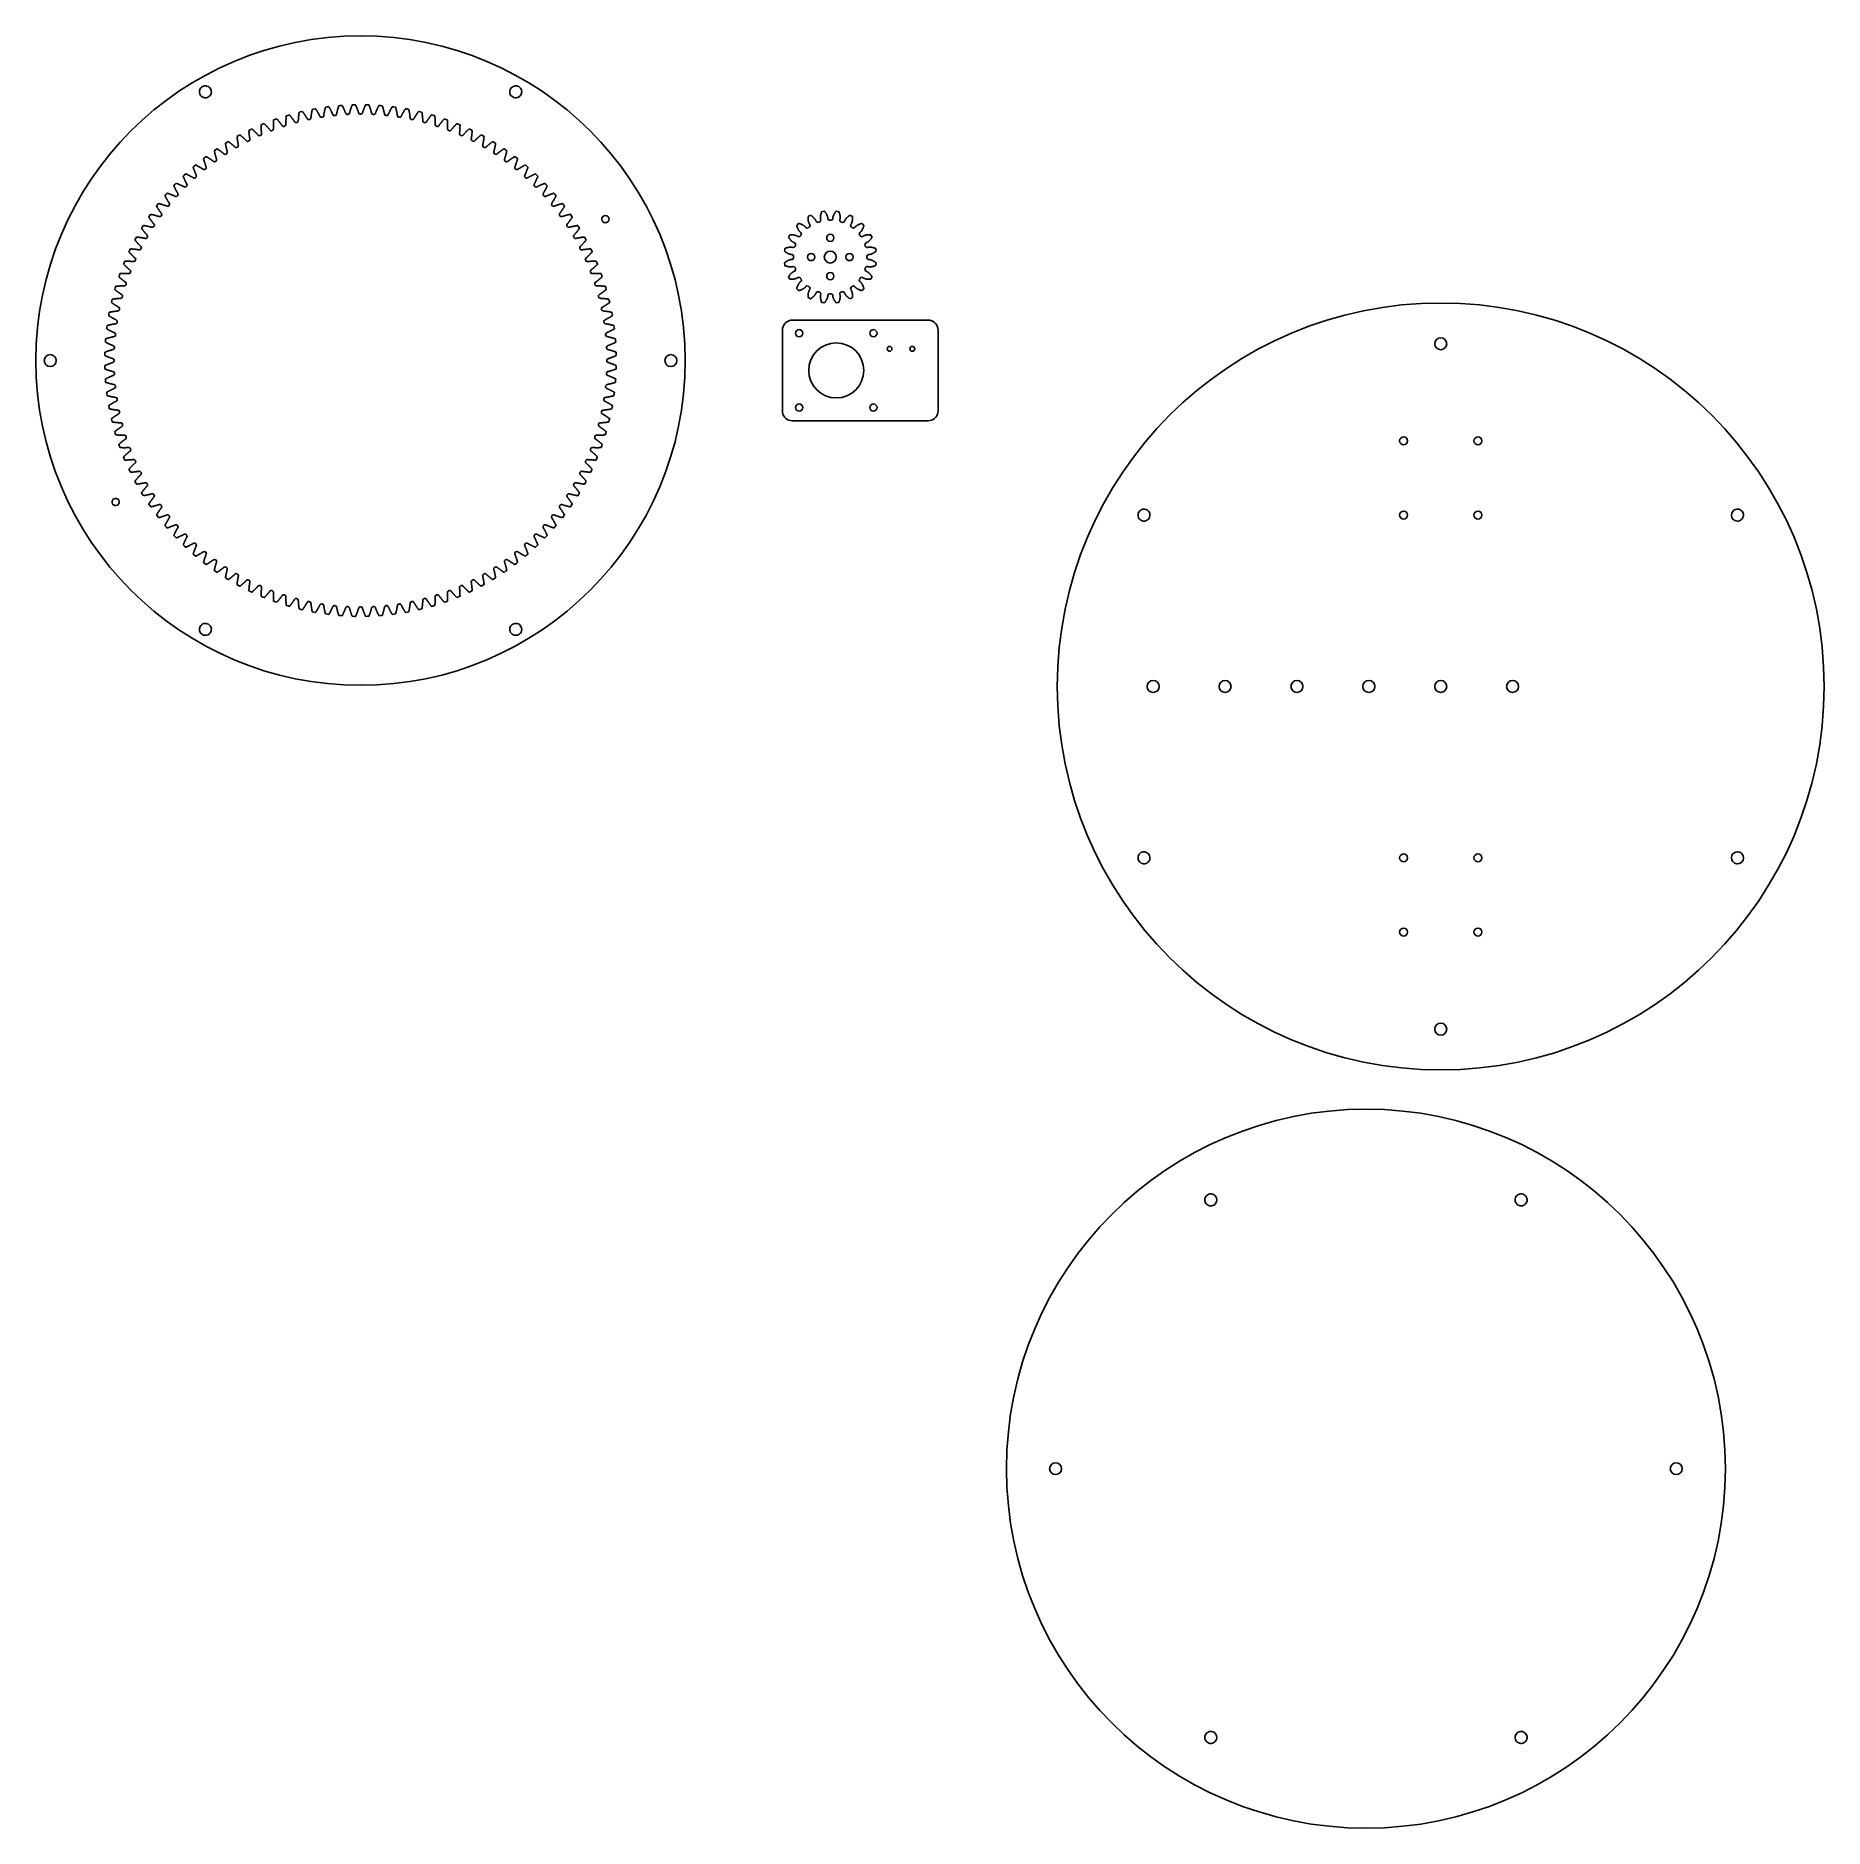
# Model space of a CAD drawing. Header units: inches. Extents: x -337 to 409, y -412 to 336.
import ezdxf

# ---------------------------------------------------------------- set-up
doc = ezdxf.new("R2010")
doc.units = ezdxf.units.IN
doc.header["$MEASUREMENT"] = 0

msp = doc.modelspace()

# ---------------------------------------------------------------- linework, layer by layer
at = {"color": 7, "linetype": 'Continuous'}
for p, q in [((-215.03, 306.67), (-215.07, 306.74)), ((-214.99, 306.6), (-215.03, 306.67)), ((-211.1, 306.58), (-211.08, 306.66)), ((-211.08, 306.66), (-211.06, 306.73)), ((-211.06, 306.73), (-211.04, 306.81)), ((-211.04, 306.81), (-211.01, 306.88)), ((-211.01, 306.88), (-210.99, 306.95)), ((-210.99, 306.95), (-210.97, 307.03)), ((-210.97, 307.03), (-210.94, 307.1)), ((-210.94, 307.1), (-210.92, 307.17)), ((-209.47, 307.22), (-209.5, 307.28)), ((-209.43, 307.15), (-209.47, 307.22)), ((-209.4, 307.08), (-209.43, 307.15)), ((-209.37, 307.01), (-209.4, 307.08)), ((-209.33, 306.94), (-209.37, 307.01)), ((-209.3, 306.87), (-209.33, 306.94)), ((-209.27, 306.8), (-209.3, 306.87)), ((-209.23, 306.73), (-209.27, 306.8)), ((-209.2, 306.66), (-209.23, 306.73)), ((-209.17, 306.59), (-209.2, 306.66)), ((-205.68, 306.56), (-205.66, 306.63)), ((-205.66, 306.63), (-205.63, 306.71)), ((-205.63, 306.71), (-205.61, 306.78)), ((-205.61, 306.78), (-205.58, 306.85)), ((-205.58, 306.85), (-205.55, 306.92)), ((-205.55, 306.92), (-205.53, 307)), ((-205.53, 307), (-205.5, 307.07)), ((-205.5, 307.07), (-205.48, 307.14)), ((-205.48, 307.14), (-205.45, 307.21)), ((-205.45, 307.21), (-205.42, 307.29)), ((-205.42, 307.29), (-205.4, 307.36)), ((-205.4, 307.36), (-205.37, 307.43)), ((-205.37, 307.43), (-205.34, 307.5)), ((-203.89, 307.47), (-203.92, 307.54)), ((-203.86, 307.4), (-203.89, 307.47)), ((-203.83, 307.33), (-203.86, 307.4)), ((-203.8, 307.26), (-203.83, 307.33)), ((-203.77, 307.19), (-203.8, 307.26)), ((-203.74, 307.12), (-203.77, 307.19)), ((-203.71, 307.04), (-203.74, 307.12)), ((-203.68, 306.97), (-203.71, 307.04)), ((-203.65, 306.9), (-203.68, 306.97)), ((-203.62, 306.83), (-203.65, 306.9)), ((-203.59, 306.76), (-203.62, 306.83)), ((-203.56, 306.69), (-203.59, 306.76)), ((-203.53, 306.62), (-203.56, 306.69)), ((-200.14, 306.62), (-200.11, 306.69)), ((-200.11, 306.69), (-200.08, 306.76)), ((-200.08, 306.76), (-200.05, 306.83)), ((-200.05, 306.83), (-200.03, 306.9)), ((-200.03, 306.9), (-200, 306.97)), ((-200, 306.97), (-199.97, 307.04)), ((-199.97, 307.04), (-199.94, 307.12)), ((-199.94, 307.12), (-199.91, 307.19)), ((-199.91, 307.19), (-199.88, 307.26)), ((-199.88, 307.26), (-199.85, 307.33)), ((-199.85, 307.33), (-199.82, 307.4)), ((-199.82, 307.4), (-199.78, 307.47)), ((-199.78, 307.47), (-199.75, 307.54)), ((-198.3, 307.43), (-198.33, 307.5)), ((-198.28, 307.36), (-198.3, 307.43)), ((-198.25, 307.29), (-198.28, 307.36)), ((-198.22, 307.21), (-198.25, 307.29)), ((-198.2, 307.14), (-198.22, 307.21)), ((-198.17, 307.07), (-198.2, 307.14)), ((-198.15, 307), (-198.17, 307.07)), ((-198.12, 306.92), (-198.15, 307)), ((-198.09, 306.85), (-198.12, 306.92)), ((-198.07, 306.78), (-198.09, 306.85)), ((-198.04, 306.71), (-198.07, 306.78)), ((-198.02, 306.63), (-198.04, 306.71)), ((-197.99, 306.56), (-198.02, 306.63)), ((-194.51, 306.59), (-194.48, 306.66)), ((-194.48, 306.66), (-194.44, 306.73)), ((-194.44, 306.73), (-194.41, 306.8)), ((-194.41, 306.8), (-194.38, 306.87)), ((-194.38, 306.87), (-194.34, 306.94)), ((-194.34, 306.94), (-194.31, 307.01)), ((-194.31, 307.01), (-194.27, 307.08)), ((-194.27, 307.08), (-194.24, 307.15)), ((-194.24, 307.15), (-194.21, 307.22)), ((-194.21, 307.22), (-194.17, 307.28)), ((-192.73, 307.1), (-192.75, 307.17)), ((-192.71, 307.03), (-192.73, 307.1)), ((-192.68, 306.95), (-192.71, 307.03)), ((-192.66, 306.88), (-192.68, 306.95)), ((-192.64, 306.81), (-192.66, 306.88)), ((-192.62, 306.73), (-192.64, 306.81)), ((-192.59, 306.66), (-192.62, 306.73)), ((-192.57, 306.58), (-192.59, 306.66)), ((-188.68, 306.6), (-188.65, 306.67)), ((-188.65, 306.67), (-188.61, 306.74)), ((-243.34, 299.08), (-243.34, 299.16)), ((-241.98, 299.65), (-242.03, 299.7)), ((-241.92, 299.59), (-241.98, 299.65)), ((-241.87, 299.54), (-241.92, 299.59)), ((-241.82, 299.48), (-241.87, 299.54)), ((-241.76, 299.43), (-241.82, 299.48)), ((-241.71, 299.37), (-241.76, 299.43)), ((-241.66, 299.32), (-241.71, 299.37)), ((-241.6, 299.26), (-241.66, 299.32)), ((-241.55, 299.21), (-241.6, 299.26)), ((-241.5, 299.15), (-241.55, 299.21)), ((-241.44, 299.09), (-241.5, 299.15)), ((-238.18, 300.04), (-238.17, 300.12)), ((-238.18, 299.97), (-238.18, 300.04)), ((-238.18, 299.89), (-238.18, 299.97)), ((-238.18, 299.81), (-238.18, 299.89)), ((-238.18, 299.74), (-238.18, 299.81)), ((-238.18, 299.66), (-238.18, 299.74)), ((-238.18, 299.58), (-238.18, 299.66)), ((-238.18, 299.5), (-238.18, 299.58)), ((-238.18, 299.43), (-238.18, 299.5)), ((-238.18, 299.35), (-238.18, 299.43)), ((-238.18, 299.27), (-238.18, 299.35)), ((-238.18, 299.2), (-238.18, 299.27)), ((-238.18, 299.12), (-238.18, 299.2)), ((-238.17, 300.51), (-238.16, 300.58)), ((-238.17, 300.43), (-238.17, 300.51)), ((-238.17, 300.35), (-238.17, 300.43)), ((-238.17, 300.27), (-238.17, 300.35)), ((-238.17, 300.2), (-238.17, 300.27)), ((-238.17, 300.12), (-238.17, 300.2)), ((-238.16, 300.81), (-238.15, 300.89)), ((-238.16, 300.74), (-238.16, 300.81)), ((-238.16, 300.66), (-238.16, 300.74)), ((-238.16, 300.58), (-238.16, 300.66)), ((-238.15, 301.04), (-238.14, 301.12)), ((-238.15, 300.97), (-238.15, 301.04)), ((-238.15, 300.89), (-238.15, 300.97)), ((-238.14, 301.12), (-238.14, 301.2)), ((-236.75, 301.61), (-236.8, 301.67)), ((-236.7, 301.56), (-236.75, 301.61)), ((-236.65, 301.5), (-236.7, 301.56)), ((-236.6, 301.44), (-236.65, 301.5)), ((-236.55, 301.38), (-236.6, 301.44)), ((-236.5, 301.32), (-236.55, 301.38)), ((-236.45, 301.27), (-236.5, 301.32)), ((-236.39, 301.21), (-236.45, 301.27)), ((-236.34, 301.15), (-236.39, 301.21)), ((-236.29, 301.09), (-236.34, 301.15)), ((-236.25, 301.03), (-236.29, 301.09)), ((-236.2, 300.97), (-236.25, 301.03)), ((-236.15, 300.92), (-236.2, 300.97)), ((-236.1, 300.86), (-236.15, 300.92)), ((-236.05, 300.8), (-236.1, 300.86)), ((-236, 300.74), (-236.05, 300.8)), ((-235.95, 300.68), (-236, 300.74)), ((-235.9, 300.62), (-235.95, 300.68)), ((-235.85, 300.56), (-235.9, 300.62)), ((-235.8, 300.5), (-235.85, 300.56)), ((-235.75, 300.44), (-235.8, 300.5)), ((-235.7, 300.38), (-235.75, 300.44)), ((-235.66, 300.32), (-235.7, 300.38)), ((-235.61, 300.26), (-235.66, 300.32)), ((-235.56, 300.2), (-235.61, 300.26)), ((-235.51, 300.14), (-235.56, 300.2)), ((-235.46, 300.08), (-235.51, 300.14)), ((-235.42, 300.02), (-235.46, 300.08)), ((-235.37, 299.96), (-235.42, 300.02)), ((-235.32, 299.9), (-235.37, 299.96)), ((-235.27, 299.84), (-235.32, 299.9)), ((-235.23, 299.78), (-235.27, 299.84)), ((-235.18, 299.72), (-235.23, 299.78)), ((-235.13, 299.66), (-235.18, 299.72)), ((-235.09, 299.6), (-235.13, 299.66)), ((-235.04, 299.53), (-235.09, 299.6)), ((-234.99, 299.47), (-235.04, 299.53)), ((-234.95, 299.41), (-234.99, 299.47)), ((-234.9, 299.35), (-234.95, 299.41)), ((-234.85, 299.29), (-234.9, 299.35)), ((-234.81, 299.23), (-234.85, 299.29)), ((-234.76, 299.17), (-234.81, 299.23)), ((-234.72, 299.1), (-234.76, 299.17)), ((-233.01, 300.19), (-233, 300.27)), ((-233.01, 300.12), (-233.01, 300.19)), ((-233.01, 300.04), (-233.01, 300.12)), ((-233.01, 299.96), (-233.01, 300.04)), ((-233.01, 299.89), (-233.01, 299.96)), ((-233.01, 299.81), (-233.01, 299.89)), ((-233.01, 299.73), (-233.01, 299.81)), ((-233.01, 299.66), (-233.01, 299.73)), ((-233.01, 299.58), (-233.01, 299.66)), ((-233.01, 299.5), (-233.01, 299.58)), ((-233.01, 299.43), (-233.01, 299.5)), ((-233.01, 299.35), (-233.01, 299.43)), ((-233.01, 299.27), (-233.01, 299.35)), ((-233, 300.5), (-232.99, 300.58)), ((-233, 300.43), (-233, 300.5)), ((-233, 300.35), (-233, 300.43)), ((-233, 300.27), (-233, 300.35)), ((-232.99, 300.81), (-232.98, 300.89)), ((-232.99, 300.73), (-232.99, 300.81)), ((-232.99, 300.66), (-232.99, 300.73)), ((-232.99, 300.58), (-232.99, 300.66)), ((-232.98, 301.04), (-232.97, 301.12)), ((-232.98, 300.96), (-232.98, 301.04)), ((-232.98, 300.89), (-232.98, 300.96)), ((-232.97, 301.19), (-232.96, 301.27)), ((-232.97, 301.12), (-232.97, 301.19)), ((-232.96, 301.43), (-232.95, 301.5)), ((-232.96, 301.35), (-232.96, 301.43)), ((-232.96, 301.27), (-232.96, 301.35)), ((-232.95, 301.58), (-232.94, 301.66)), ((-232.95, 301.5), (-232.95, 301.58)), ((-232.94, 301.73), (-232.93, 301.81)), ((-232.94, 301.66), (-232.94, 301.73)), ((-232.93, 301.89), (-232.92, 301.96)), ((-232.93, 301.81), (-232.93, 301.89)), ((-232.92, 302.04), (-232.91, 302.12)), ((-232.92, 301.96), (-232.92, 302.04)), ((-232.91, 302.12), (-232.9, 302.19)), ((-232.9, 302.27), (-232.89, 302.35)), ((-232.9, 302.19), (-232.9, 302.27)), ((-232.89, 302.42), (-232.88, 302.5)), ((-232.89, 302.35), (-232.89, 302.42)), ((-232.88, 302.5), (-232.87, 302.58)), ((-232.87, 302.65), (-232.86, 302.73)), ((-232.87, 302.58), (-232.87, 302.65)), ((-232.86, 302.73), (-232.85, 302.81)), ((-232.85, 302.81), (-232.84, 302.88)), ((-232.84, 302.88), (-232.84, 302.96)), ((-231.43, 303.3), (-231.47, 303.36)), ((-231.38, 303.24), (-231.43, 303.3)), ((-231.33, 303.18), (-231.38, 303.24)), ((-231.28, 303.12), (-231.33, 303.18)), ((-231.23, 303.06), (-231.28, 303.12)), ((-231.19, 303), (-231.23, 303.06)), ((-231.14, 302.94), (-231.19, 303)), ((-231.09, 302.88), (-231.14, 302.94)), ((-231.05, 302.82), (-231.09, 302.88)), ((-231, 302.76), (-231.05, 302.82)), ((-230.95, 302.7), (-231, 302.76)), ((-230.91, 302.63), (-230.95, 302.7)), ((-230.86, 302.57), (-230.91, 302.63)), ((-230.81, 302.51), (-230.86, 302.57)), ((-230.77, 302.45), (-230.81, 302.51)), ((-230.72, 302.39), (-230.77, 302.45)), ((-230.67, 302.33), (-230.72, 302.39)), ((-230.63, 302.27), (-230.67, 302.33)), ((-230.58, 302.2), (-230.63, 302.27)), ((-230.54, 302.14), (-230.58, 302.2)), ((-230.49, 302.08), (-230.54, 302.14)), ((-230.45, 302.02), (-230.49, 302.08)), ((-230.4, 301.96), (-230.45, 302.02)), ((-230.36, 301.89), (-230.4, 301.96)), ((-230.31, 301.83), (-230.36, 301.89)), ((-230.27, 301.77), (-230.31, 301.83)), ((-230.22, 301.71), (-230.27, 301.77)), ((-230.18, 301.64), (-230.22, 301.71)), ((-230.13, 301.58), (-230.18, 301.64)), ((-230.09, 301.52), (-230.13, 301.58)), ((-230.04, 301.45), (-230.09, 301.52)), ((-230, 301.39), (-230.04, 301.45)), ((-229.96, 301.33), (-230, 301.39)), ((-229.91, 301.26), (-229.96, 301.33)), ((-229.87, 301.2), (-229.91, 301.26)), ((-229.83, 301.14), (-229.87, 301.2)), ((-229.78, 301.07), (-229.83, 301.14)), ((-229.74, 301.01), (-229.78, 301.07)), ((-229.7, 300.95), (-229.74, 301.01)), ((-229.65, 300.88), (-229.7, 300.95)), ((-229.61, 300.82), (-229.65, 300.88)), ((-229.57, 300.75), (-229.61, 300.82)), ((-229.53, 300.69), (-229.57, 300.75)), ((-229.48, 300.62), (-229.53, 300.69)), ((-229.44, 300.56), (-229.48, 300.62)), ((-229.4, 300.5), (-229.44, 300.56)), ((-229.36, 300.43), (-229.4, 300.5)), ((-229.32, 300.37), (-229.36, 300.43)), ((-227.82, 300.77), (-227.81, 300.85)), ((-227.81, 301), (-227.8, 301.08)), ((-227.81, 300.92), (-227.81, 301)), ((-227.81, 300.85), (-227.81, 300.92)), ((-227.8, 301.15), (-227.79, 301.23)), ((-227.8, 301.08), (-227.8, 301.15)), ((-227.79, 301.31), (-227.78, 301.38)), ((-227.79, 301.23), (-227.79, 301.31)), ((-227.78, 301.46), (-227.77, 301.54)), ((-227.78, 301.38), (-227.78, 301.46)), ((-227.77, 301.61), (-227.76, 301.69)), ((-227.77, 301.54), (-227.77, 301.61)), ((-227.76, 301.77), (-227.75, 301.84)), ((-227.76, 301.69), (-227.76, 301.77)), ((-227.75, 301.84), (-227.74, 301.92)), ((-227.74, 302), (-227.73, 302.07)), ((-227.74, 301.92), (-227.74, 302)), ((-227.73, 302.07), (-227.72, 302.15)), ((-227.72, 302.23), (-227.71, 302.3)), ((-227.72, 302.15), (-227.72, 302.23)), ((-227.71, 302.3), (-227.7, 302.38)), ((-227.7, 302.46), (-227.69, 302.53)), ((-227.7, 302.38), (-227.7, 302.46)), ((-227.69, 302.53), (-227.68, 302.61)), ((-227.68, 302.61), (-227.67, 302.69)), ((-227.67, 302.69), (-227.66, 302.76)), ((-227.66, 302.84), (-227.65, 302.92)), ((-227.66, 302.76), (-227.66, 302.84)), ((-227.65, 302.92), (-227.64, 302.99)), ((-227.64, 302.99), (-227.63, 303.07)), ((-227.63, 303.07), (-227.62, 303.15)), ((-227.62, 303.15), (-227.61, 303.22)), ((-227.61, 303.22), (-227.6, 303.3)), ((-227.6, 303.3), (-227.59, 303.37)), ((-227.59, 303.45), (-227.58, 303.53)), ((-227.59, 303.37), (-227.59, 303.45)), ((-227.58, 303.53), (-227.57, 303.6)), ((-227.57, 303.6), (-227.56, 303.68)), ((-227.56, 303.68), (-227.55, 303.76)), ((-227.55, 303.76), (-227.54, 303.83)), ((-227.54, 303.83), (-227.53, 303.91)), ((-227.53, 303.91), (-227.51, 303.99)), ((-227.51, 303.99), (-227.5, 304.06)), ((-227.5, 304.06), (-227.49, 304.14)), ((-227.49, 304.14), (-227.48, 304.21)), ((-227.48, 304.21), (-227.47, 304.29)), ((-227.47, 304.29), (-227.46, 304.37)), ((-227.46, 304.37), (-227.45, 304.44)), ((-226.02, 304.71), (-226.07, 304.77)), ((-225.98, 304.65), (-226.02, 304.71)), ((-225.93, 304.59), (-225.98, 304.65)), ((-225.89, 304.52), (-225.93, 304.59)), ((-225.84, 304.46), (-225.89, 304.52)), ((-225.8, 304.4), (-225.84, 304.46)), ((-225.75, 304.33), (-225.8, 304.4)), ((-225.71, 304.27), (-225.75, 304.33)), ((-225.67, 304.21), (-225.71, 304.27)), ((-225.62, 304.14), (-225.67, 304.21)), ((-225.58, 304.08), (-225.62, 304.14)), ((-225.54, 304.02), (-225.58, 304.08)), ((-225.49, 303.95), (-225.54, 304.02)), ((-225.45, 303.89), (-225.49, 303.95)), ((-225.41, 303.83), (-225.45, 303.89)), ((-225.37, 303.76), (-225.41, 303.83)), ((-225.32, 303.7), (-225.37, 303.76)), ((-225.28, 303.63), (-225.32, 303.7)), ((-225.24, 303.57), (-225.28, 303.63)), ((-225.19, 303.5), (-225.24, 303.57)), ((-225.15, 303.44), (-225.19, 303.5)), ((-225.11, 303.38), (-225.15, 303.44)), ((-225.07, 303.31), (-225.11, 303.38)), ((-225.03, 303.25), (-225.07, 303.31)), ((-224.99, 303.18), (-225.03, 303.25)), ((-224.94, 303.12), (-224.99, 303.18)), ((-224.9, 303.05), (-224.94, 303.12)), ((-224.86, 302.99), (-224.9, 303.05)), ((-224.82, 302.92), (-224.86, 302.99)), ((-224.78, 302.86), (-224.82, 302.92)), ((-224.74, 302.79), (-224.78, 302.86)), ((-224.7, 302.73), (-224.74, 302.79)), ((-224.66, 302.66), (-224.7, 302.73)), ((-224.62, 302.6), (-224.66, 302.66)), ((-224.58, 302.53), (-224.62, 302.6)), ((-224.54, 302.46), (-224.58, 302.53)), ((-224.5, 302.4), (-224.54, 302.46)), ((-224.46, 302.33), (-224.5, 302.4)), ((-224.42, 302.27), (-224.46, 302.33)), ((-224.38, 302.2), (-224.42, 302.27)), ((-224.34, 302.13), (-224.38, 302.2)), ((-224.3, 302.07), (-224.34, 302.13)), ((-224.26, 302), (-224.3, 302.07)), ((-224.22, 301.93), (-224.26, 302)), ((-224.18, 301.87), (-224.22, 301.93)), ((-224.15, 301.8), (-224.18, 301.87)), ((-224.11, 301.73), (-224.15, 301.8)), ((-224.07, 301.67), (-224.11, 301.73)), ((-222.55, 301.99), (-222.54, 302.07)), ((-222.54, 302.07), (-222.53, 302.14)), ((-222.53, 302.22), (-222.52, 302.3)), ((-222.53, 302.14), (-222.53, 302.22)), ((-222.52, 302.3), (-222.51, 302.37)), ((-222.51, 302.37), (-222.5, 302.45)), ((-222.5, 302.45), (-222.49, 302.53)), ((-222.49, 302.53), (-222.48, 302.6)), ((-222.48, 302.6), (-222.47, 302.68)), ((-222.47, 302.76), (-222.46, 302.83)), ((-222.47, 302.68), (-222.47, 302.76)), ((-222.46, 302.83), (-222.45, 302.91)), ((-222.45, 302.91), (-222.44, 302.98)), ((-222.44, 302.98), (-222.43, 303.06)), ((-222.43, 303.06), (-222.42, 303.14)), ((-222.42, 303.14), (-222.41, 303.21)), ((-222.41, 303.21), (-222.4, 303.29)), ((-222.4, 303.29), (-222.38, 303.37)), ((-222.38, 303.37), (-222.37, 303.44)), ((-222.37, 303.44), (-222.36, 303.52)), ((-222.36, 303.52), (-222.35, 303.59)), ((-222.35, 303.59), (-222.34, 303.67)), ((-222.34, 303.67), (-222.33, 303.75)), ((-222.33, 303.75), (-222.32, 303.82)), ((-222.32, 303.82), (-222.31, 303.9)), ((-222.31, 303.9), (-222.29, 303.97)), ((-222.29, 303.97), (-222.28, 304.05)), ((-222.28, 304.05), (-222.27, 304.13)), ((-222.27, 304.13), (-222.26, 304.2)), ((-222.26, 304.2), (-222.24, 304.28)), ((-222.24, 304.28), (-222.23, 304.35)), ((-222.23, 304.35), (-222.22, 304.43)), ((-222.22, 304.43), (-222.2, 304.51)), ((-222.2, 304.51), (-222.19, 304.58)), ((-222.19, 304.58), (-222.18, 304.66)), ((-222.18, 304.66), (-222.16, 304.73)), ((-222.16, 304.73), (-222.15, 304.81)), ((-222.15, 304.81), (-222.14, 304.89)), ((-222.14, 304.89), (-222.12, 304.96)), ((-222.12, 304.96), (-222.11, 305.04)), ((-222.11, 305.04), (-222.09, 305.11)), ((-222.09, 305.11), (-222.08, 305.19)), ((-222.08, 305.19), (-222.07, 305.26)), ((-222.07, 305.26), (-222.05, 305.34)), ((-222.05, 305.34), (-222.04, 305.41)), ((-222.04, 305.41), (-222.02, 305.49)), ((-222.02, 305.49), (-222.01, 305.57)), ((-222.01, 305.57), (-221.99, 305.64)), ((-220.55, 305.83), (-220.59, 305.9)), ((-220.51, 305.77), (-220.55, 305.83)), ((-220.47, 305.7), (-220.51, 305.77)), ((-220.43, 305.64), (-220.47, 305.7)), ((-220.39, 305.57), (-220.43, 305.64)), ((-220.34, 305.51), (-220.39, 305.57)), ((-220.3, 305.44), (-220.34, 305.51)), ((-220.26, 305.38), (-220.3, 305.44)), ((-220.22, 305.31), (-220.26, 305.38)), ((-220.18, 305.25), (-220.22, 305.31)), ((-220.14, 305.18), (-220.18, 305.25)), ((-220.1, 305.12), (-220.14, 305.18)), ((-220.06, 305.05), (-220.1, 305.12)), ((-220.02, 304.98), (-220.06, 305.05)), ((-219.98, 304.92), (-220.02, 304.98)), ((-219.94, 304.85), (-219.98, 304.92)), ((-219.91, 304.79), (-219.94, 304.85)), ((-219.87, 304.72), (-219.91, 304.79)), ((-219.83, 304.65), (-219.87, 304.72)), ((-219.79, 304.59), (-219.83, 304.65)), ((-219.75, 304.52), (-219.79, 304.59)), ((-219.71, 304.45), (-219.75, 304.52)), ((-219.67, 304.39), (-219.71, 304.45)), ((-219.63, 304.32), (-219.67, 304.39)), ((-219.6, 304.25), (-219.63, 304.32)), ((-219.56, 304.19), (-219.6, 304.25)), ((-219.52, 304.12), (-219.56, 304.19)), ((-219.48, 304.05), (-219.52, 304.12)), ((-219.44, 303.99), (-219.48, 304.05)), ((-219.41, 303.92), (-219.44, 303.99)), ((-219.37, 303.85), (-219.41, 303.92)), ((-219.33, 303.78), (-219.37, 303.85)), ((-219.3, 303.72), (-219.33, 303.78)), ((-219.26, 303.65), (-219.3, 303.72)), ((-219.22, 303.58), (-219.26, 303.65)), ((-219.19, 303.51), (-219.22, 303.58)), ((-219.15, 303.44), (-219.19, 303.51)), ((-219.11, 303.38), (-219.15, 303.44)), ((-219.08, 303.31), (-219.11, 303.38)), ((-219.04, 303.24), (-219.08, 303.31)), ((-219.01, 303.17), (-219.04, 303.24)), ((-218.97, 303.1), (-219.01, 303.17)), ((-218.93, 303.04), (-218.97, 303.1)), ((-218.9, 302.97), (-218.93, 303.04)), ((-218.86, 302.9), (-218.9, 302.97)), ((-218.83, 302.83), (-218.86, 302.9)), ((-218.79, 302.76), (-218.83, 302.83)), ((-218.76, 302.69), (-218.79, 302.76)), ((-217.23, 302.94), (-217.21, 303.01)), ((-217.21, 303.01), (-217.2, 303.09)), ((-217.2, 303.09), (-217.19, 303.16)), ((-217.19, 303.16), (-217.18, 303.24)), ((-217.18, 303.24), (-217.17, 303.32)), ((-217.17, 303.32), (-217.15, 303.39)), ((-217.15, 303.39), (-217.14, 303.47)), ((-217.14, 303.47), (-217.13, 303.54)), ((-217.13, 303.54), (-217.12, 303.62)), ((-217.12, 303.62), (-217.1, 303.7)), ((-217.1, 303.7), (-217.09, 303.77)), ((-217.09, 303.77), (-217.07, 303.85)), ((-217.07, 303.85), (-217.06, 303.92)), ((-217.06, 303.92), (-217.05, 304)), ((-217.05, 304), (-217.03, 304.07)), ((-217.03, 304.07), (-217.02, 304.15)), ((-217.02, 304.15), (-217, 304.23)), ((-217, 304.23), (-216.99, 304.3)), ((-216.99, 304.3), (-216.97, 304.38)), ((-216.97, 304.38), (-216.96, 304.45)), ((-216.96, 304.45), (-216.94, 304.53)), ((-216.94, 304.53), (-216.93, 304.6)), ((-216.93, 304.6), (-216.91, 304.68)), ((-216.91, 304.68), (-216.9, 304.75)), ((-216.9, 304.75), (-216.88, 304.83)), ((-216.88, 304.83), (-216.87, 304.9)), ((-216.87, 304.9), (-216.85, 304.98)), ((-216.85, 304.98), (-216.83, 305.05)), ((-216.83, 305.05), (-216.82, 305.13)), ((-216.82, 305.13), (-216.8, 305.2)), ((-216.8, 305.2), (-216.78, 305.28)), ((-216.78, 305.28), (-216.77, 305.36)), ((-216.77, 305.36), (-216.75, 305.43)), ((-216.75, 305.43), (-216.73, 305.51)), ((-216.73, 305.51), (-216.72, 305.58)), ((-216.72, 305.58), (-216.7, 305.66)), ((-216.7, 305.66), (-216.68, 305.73)), ((-216.68, 305.73), (-216.66, 305.8)), ((-216.66, 305.8), (-216.64, 305.88)), ((-216.64, 305.88), (-216.63, 305.95)), ((-216.63, 305.95), (-216.61, 306.03)), ((-216.61, 306.03), (-216.59, 306.1)), ((-216.59, 306.1), (-216.57, 306.18)), ((-216.57, 306.18), (-216.55, 306.25)), ((-216.55, 306.25), (-216.53, 306.33)), ((-216.53, 306.33), (-216.51, 306.4)), ((-216.51, 306.4), (-216.5, 306.48)), ((-216.5, 306.48), (-216.48, 306.55)), ((-214.95, 306.54), (-214.99, 306.6)), ((-214.91, 306.47), (-214.95, 306.54)), ((-214.88, 306.4), (-214.91, 306.47)), ((-214.84, 306.33), (-214.88, 306.4)), ((-214.8, 306.27), (-214.84, 306.33)), ((-214.77, 306.2), (-214.8, 306.27)), ((-214.73, 306.13), (-214.77, 306.2)), ((-214.69, 306.06), (-214.73, 306.13)), ((-214.66, 306), (-214.69, 306.06)), ((-214.62, 305.93), (-214.66, 306)), ((-214.58, 305.86), (-214.62, 305.93)), ((-214.55, 305.79), (-214.58, 305.86)), ((-214.51, 305.72), (-214.55, 305.79)), ((-214.47, 305.66), (-214.51, 305.72)), ((-214.44, 305.59), (-214.47, 305.66)), ((-214.4, 305.52), (-214.44, 305.59)), ((-214.37, 305.45), (-214.4, 305.52)), ((-214.33, 305.38), (-214.37, 305.45)), ((-214.3, 305.32), (-214.33, 305.38)), ((-214.26, 305.25), (-214.3, 305.32)), ((-214.23, 305.18), (-214.26, 305.25)), ((-214.19, 305.11), (-214.23, 305.18)), ((-214.16, 305.04), (-214.19, 305.11)), ((-214.12, 304.97), (-214.16, 305.04)), ((-214.09, 304.9), (-214.12, 304.97)), ((-214.05, 304.83), (-214.09, 304.9)), ((-214.02, 304.77), (-214.05, 304.83)), ((-213.99, 304.7), (-214.02, 304.77)), ((-213.95, 304.63), (-213.99, 304.7)), ((-213.92, 304.56), (-213.95, 304.63)), ((-213.89, 304.49), (-213.92, 304.56)), ((-213.85, 304.42), (-213.89, 304.49)), ((-213.82, 304.35), (-213.85, 304.42)), ((-213.79, 304.28), (-213.82, 304.35)), ((-213.75, 304.21), (-213.79, 304.28)), ((-213.72, 304.14), (-213.75, 304.21)), ((-213.69, 304.07), (-213.72, 304.14)), ((-213.66, 304), (-213.69, 304.07)), ((-213.62, 303.93), (-213.66, 304)), ((-213.59, 303.86), (-213.62, 303.93)), ((-213.56, 303.79), (-213.59, 303.86)), ((-213.53, 303.72), (-213.56, 303.79)), ((-213.5, 303.65), (-213.53, 303.72)), ((-213.47, 303.58), (-213.5, 303.65)), ((-213.44, 303.51), (-213.47, 303.58)), ((-213.4, 303.44), (-213.44, 303.51)), ((-211.86, 303.6), (-211.84, 303.68)), ((-211.84, 303.68), (-211.83, 303.75)), ((-211.83, 303.75), (-211.81, 303.83)), ((-211.81, 303.83), (-211.8, 303.9)), ((-211.8, 303.9), (-211.78, 303.98)), ((-211.78, 303.98), (-211.76, 304.05)), ((-211.76, 304.05), (-211.75, 304.13)), ((-211.75, 304.13), (-211.73, 304.2)), ((-211.73, 304.2), (-211.71, 304.28)), ((-211.71, 304.28), (-211.7, 304.35)), ((-211.7, 304.35), (-211.68, 304.43)), ((-211.68, 304.43), (-211.66, 304.5)), ((-211.66, 304.5), (-211.64, 304.58)), ((-211.64, 304.58), (-211.63, 304.65)), ((-211.63, 304.65), (-211.61, 304.73)), ((-211.61, 304.73), (-211.59, 304.8)), ((-211.59, 304.8), (-211.57, 304.88)), ((-211.57, 304.88), (-211.55, 304.95)), ((-211.55, 304.95), (-211.53, 305.03)), ((-211.53, 305.03), (-211.51, 305.1)), ((-211.51, 305.1), (-211.5, 305.18)), ((-211.5, 305.18), (-211.48, 305.25)), ((-211.48, 305.25), (-211.46, 305.32)), ((-211.46, 305.32), (-211.44, 305.4)), ((-211.44, 305.4), (-211.42, 305.47)), ((-211.42, 305.47), (-211.4, 305.55)), ((-211.4, 305.55), (-211.38, 305.62)), ((-211.38, 305.62), (-211.36, 305.7)), ((-211.36, 305.7), (-211.34, 305.77)), ((-211.34, 305.77), (-211.32, 305.84)), ((-211.32, 305.84), (-211.3, 305.92)), ((-211.3, 305.92), (-211.27, 305.99)), ((-211.27, 305.99), (-211.25, 306.07)), ((-211.25, 306.07), (-211.23, 306.14)), ((-211.23, 306.14), (-211.21, 306.22)), ((-211.21, 306.22), (-211.19, 306.29)), ((-211.19, 306.29), (-211.17, 306.36)), ((-211.17, 306.36), (-211.15, 306.44)), ((-211.15, 306.44), (-211.12, 306.51)), ((-211.12, 306.51), (-211.1, 306.58)), ((-209.13, 306.52), (-209.17, 306.59)), ((-209.1, 306.45), (-209.13, 306.52)), ((-209.07, 306.38), (-209.1, 306.45)), ((-209.03, 306.31), (-209.07, 306.38)), ((-209, 306.24), (-209.03, 306.31)), ((-208.97, 306.17), (-209, 306.24)), ((-208.94, 306.1), (-208.97, 306.17)), ((-208.91, 306.03), (-208.94, 306.1)), ((-208.87, 305.96), (-208.91, 306.03)), ((-208.84, 305.89), (-208.87, 305.96)), ((-208.81, 305.82), (-208.84, 305.89)), ((-208.78, 305.75), (-208.81, 305.82)), ((-208.75, 305.68), (-208.78, 305.75)), ((-208.72, 305.61), (-208.75, 305.68)), ((-208.69, 305.54), (-208.72, 305.61)), ((-208.66, 305.47), (-208.69, 305.54)), ((-208.62, 305.4), (-208.66, 305.47)), ((-208.59, 305.33), (-208.62, 305.4)), ((-208.56, 305.26), (-208.59, 305.33)), ((-208.53, 305.19), (-208.56, 305.26)), ((-208.5, 305.12), (-208.53, 305.19)), ((-208.47, 305.05), (-208.5, 305.12)), ((-208.44, 304.98), (-208.47, 305.05)), ((-208.41, 304.91), (-208.44, 304.98)), ((-208.38, 304.83), (-208.41, 304.91)), ((-208.36, 304.76), (-208.38, 304.83)), ((-208.33, 304.69), (-208.36, 304.76)), ((-208.3, 304.62), (-208.33, 304.69)), ((-208.27, 304.55), (-208.3, 304.62)), ((-208.24, 304.48), (-208.27, 304.55)), ((-208.21, 304.41), (-208.24, 304.48)), ((-208.18, 304.33), (-208.21, 304.41)), ((-208.16, 304.26), (-208.18, 304.33)), ((-208.13, 304.19), (-208.16, 304.26)), ((-208.1, 304.12), (-208.13, 304.19)), ((-208.07, 304.05), (-208.1, 304.12)), ((-208.04, 303.98), (-208.07, 304.05)), ((-208.02, 303.9), (-208.04, 303.98)), ((-206.47, 303.99), (-206.45, 304.06)), ((-206.45, 304.06), (-206.43, 304.13)), ((-206.43, 304.13), (-206.41, 304.21)), ((-206.41, 304.21), (-206.39, 304.28)), ((-206.39, 304.28), (-206.37, 304.36)), ((-206.37, 304.36), (-206.35, 304.43)), ((-206.35, 304.43), (-206.33, 304.51)), ((-206.33, 304.51), (-206.31, 304.58)), ((-206.31, 304.58), (-206.28, 304.65)), ((-206.28, 304.65), (-206.26, 304.73)), ((-206.26, 304.73), (-206.24, 304.8)), ((-206.24, 304.8), (-206.22, 304.88)), ((-206.22, 304.88), (-206.2, 304.95)), ((-206.2, 304.95), (-206.18, 305.02)), ((-206.18, 305.02), (-206.16, 305.1)), ((-206.16, 305.1), (-206.13, 305.17)), ((-206.13, 305.17), (-206.11, 305.24)), ((-206.11, 305.24), (-206.09, 305.32)), ((-206.09, 305.32), (-206.07, 305.39)), ((-206.07, 305.39), (-206.04, 305.46)), ((-206.04, 305.46), (-206.02, 305.54)), ((-206.02, 305.54), (-206, 305.61)), ((-206, 305.61), (-205.97, 305.69)), ((-205.97, 305.69), (-205.95, 305.76)), ((-205.95, 305.76), (-205.93, 305.83)), ((-205.93, 305.83), (-205.9, 305.9)), ((-205.9, 305.9), (-205.88, 305.98)), ((-205.88, 305.98), (-205.85, 306.05)), ((-205.85, 306.05), (-205.83, 306.12)), ((-205.83, 306.12), (-205.81, 306.2)), ((-205.81, 306.2), (-205.78, 306.27)), ((-205.78, 306.27), (-205.76, 306.34)), ((-205.76, 306.34), (-205.73, 306.42)), ((-205.73, 306.42), (-205.71, 306.49)), ((-205.71, 306.49), (-205.68, 306.56)), ((-203.5, 306.55), (-203.53, 306.62)), ((-203.47, 306.47), (-203.5, 306.55)), ((-203.45, 306.4), (-203.47, 306.47)), ((-203.42, 306.33), (-203.45, 306.4)), ((-203.39, 306.26), (-203.42, 306.33)), ((-203.36, 306.19), (-203.39, 306.26)), ((-203.33, 306.12), (-203.36, 306.19)), ((-203.31, 306.05), (-203.33, 306.12)), ((-203.28, 305.97), (-203.31, 306.05)), ((-203.25, 305.9), (-203.28, 305.97)), ((-203.22, 305.83), (-203.25, 305.9)), ((-203.2, 305.76), (-203.22, 305.83)), ((-203.17, 305.69), (-203.2, 305.76)), ((-203.14, 305.61), (-203.17, 305.69)), ((-203.11, 305.54), (-203.14, 305.61)), ((-203.09, 305.47), (-203.11, 305.54)), ((-203.06, 305.4), (-203.09, 305.47)), ((-203.03, 305.32), (-203.06, 305.4)), ((-203.01, 305.25), (-203.03, 305.32)), ((-202.98, 305.18), (-203.01, 305.25)), ((-202.96, 305.11), (-202.98, 305.18)), ((-202.93, 305.03), (-202.96, 305.11)), ((-202.91, 304.96), (-202.93, 305.03)), ((-202.88, 304.89), (-202.91, 304.96)), ((-202.86, 304.82), (-202.88, 304.89)), ((-202.83, 304.74), (-202.86, 304.82)), ((-202.81, 304.67), (-202.83, 304.74)), ((-202.78, 304.6), (-202.81, 304.67)), ((-202.76, 304.53), (-202.78, 304.6)), ((-202.73, 304.45), (-202.76, 304.53)), ((-202.71, 304.38), (-202.73, 304.45)), ((-202.68, 304.31), (-202.71, 304.38)), ((-202.66, 304.23), (-202.68, 304.31)), ((-202.64, 304.16), (-202.66, 304.23)), ((-202.61, 304.09), (-202.64, 304.16)), ((-201.84, 303.62), (-201.98, 303.62)), ((-201.7, 303.62), (-201.84, 303.62)), ((-201.06, 304.09), (-201.04, 304.16)), ((-201.04, 304.16), (-201.01, 304.23)), ((-201.01, 304.23), (-200.99, 304.31)), ((-200.99, 304.31), (-200.97, 304.38)), ((-200.97, 304.38), (-200.94, 304.45)), ((-200.94, 304.45), (-200.92, 304.53)), ((-200.92, 304.53), (-200.89, 304.6)), ((-200.89, 304.6), (-200.87, 304.67)), ((-200.87, 304.67), (-200.84, 304.74)), ((-200.84, 304.74), (-200.82, 304.82)), ((-200.82, 304.82), (-200.79, 304.89)), ((-200.79, 304.89), (-200.77, 304.96)), ((-200.77, 304.96), (-200.74, 305.03)), ((-200.74, 305.03), (-200.72, 305.11)), ((-200.72, 305.11), (-200.69, 305.18)), ((-200.69, 305.18), (-200.67, 305.25)), ((-200.67, 305.25), (-200.64, 305.32)), ((-200.64, 305.32), (-200.61, 305.4)), ((-200.61, 305.4), (-200.59, 305.47)), ((-200.59, 305.47), (-200.56, 305.54)), ((-200.56, 305.54), (-200.53, 305.61)), ((-200.53, 305.61), (-200.51, 305.69)), ((-200.51, 305.69), (-200.48, 305.76)), ((-200.48, 305.76), (-200.45, 305.83)), ((-200.45, 305.83), (-200.42, 305.9)), ((-200.42, 305.9), (-200.4, 305.97)), ((-200.4, 305.97), (-200.37, 306.05)), ((-200.37, 306.05), (-200.34, 306.12)), ((-200.34, 306.12), (-200.31, 306.19)), ((-200.31, 306.19), (-200.29, 306.26)), ((-200.29, 306.26), (-200.26, 306.33)), ((-200.26, 306.33), (-200.23, 306.4)), ((-200.23, 306.4), (-200.2, 306.47)), ((-200.2, 306.47), (-200.17, 306.55)), ((-200.17, 306.55), (-200.14, 306.62)), ((-197.97, 306.49), (-197.99, 306.56)), ((-197.94, 306.42), (-197.97, 306.49)), ((-197.92, 306.34), (-197.94, 306.42)), ((-197.89, 306.27), (-197.92, 306.34)), ((-197.87, 306.2), (-197.89, 306.27)), ((-197.84, 306.12), (-197.87, 306.2)), ((-197.82, 306.05), (-197.84, 306.12)), ((-197.8, 305.98), (-197.82, 306.05)), ((-197.77, 305.9), (-197.8, 305.98)), ((-197.75, 305.83), (-197.77, 305.9)), ((-197.72, 305.76), (-197.75, 305.83)), ((-197.7, 305.69), (-197.72, 305.76)), ((-197.68, 305.61), (-197.7, 305.69)), ((-197.65, 305.54), (-197.68, 305.61)), ((-197.63, 305.46), (-197.65, 305.54)), ((-197.61, 305.39), (-197.63, 305.46)), ((-197.59, 305.32), (-197.61, 305.39)), ((-197.56, 305.24), (-197.59, 305.32)), ((-197.54, 305.17), (-197.56, 305.24)), ((-197.52, 305.1), (-197.54, 305.17)), ((-197.5, 305.02), (-197.52, 305.1)), ((-197.48, 304.95), (-197.5, 305.02)), ((-197.45, 304.88), (-197.48, 304.95)), ((-197.43, 304.8), (-197.45, 304.88)), ((-197.41, 304.73), (-197.43, 304.8)), ((-197.39, 304.65), (-197.41, 304.73)), ((-197.37, 304.58), (-197.39, 304.65)), ((-197.35, 304.51), (-197.37, 304.58)), ((-197.33, 304.43), (-197.35, 304.51)), ((-197.31, 304.36), (-197.33, 304.43)), ((-197.29, 304.28), (-197.31, 304.36)), ((-197.27, 304.21), (-197.29, 304.28)), ((-197.25, 304.13), (-197.27, 304.21)), ((-197.23, 304.06), (-197.25, 304.13)), ((-197.21, 303.99), (-197.23, 304.06)), ((-195.66, 303.9), (-195.63, 303.98)), ((-195.63, 303.98), (-195.6, 304.05)), ((-195.6, 304.05), (-195.57, 304.12)), ((-195.57, 304.12), (-195.55, 304.19)), ((-195.55, 304.19), (-195.52, 304.26)), ((-195.52, 304.26), (-195.49, 304.33)), ((-195.49, 304.33), (-195.46, 304.41)), ((-195.46, 304.41), (-195.43, 304.48)), ((-195.43, 304.48), (-195.41, 304.55)), ((-195.41, 304.55), (-195.38, 304.62)), ((-195.38, 304.62), (-195.35, 304.69)), ((-195.35, 304.69), (-195.32, 304.76)), ((-195.32, 304.76), (-195.29, 304.83)), ((-195.29, 304.83), (-195.26, 304.91)), ((-195.26, 304.91), (-195.23, 304.98)), ((-195.23, 304.98), (-195.2, 305.05)), ((-195.2, 305.05), (-195.17, 305.12)), ((-195.17, 305.12), (-195.14, 305.19)), ((-195.14, 305.19), (-195.11, 305.26)), ((-195.11, 305.26), (-195.08, 305.33)), ((-195.08, 305.33), (-195.05, 305.4)), ((-195.05, 305.4), (-195.02, 305.47)), ((-195.02, 305.47), (-194.99, 305.54)), ((-194.99, 305.54), (-194.96, 305.61)), ((-194.96, 305.61), (-194.93, 305.68)), ((-194.93, 305.68), (-194.9, 305.75)), ((-194.9, 305.75), (-194.86, 305.82)), ((-194.86, 305.82), (-194.83, 305.89)), ((-194.83, 305.89), (-194.8, 305.96)), ((-194.8, 305.96), (-194.77, 306.03)), ((-194.77, 306.03), (-194.74, 306.1)), ((-194.74, 306.1), (-194.7, 306.17)), ((-194.7, 306.17), (-194.67, 306.24)), ((-194.67, 306.24), (-194.64, 306.31)), ((-194.64, 306.31), (-194.61, 306.38)), ((-194.61, 306.38), (-194.57, 306.45)), ((-194.57, 306.45), (-194.54, 306.52)), ((-194.54, 306.52), (-194.51, 306.59)), ((-192.55, 306.51), (-192.57, 306.58)), ((-192.53, 306.44), (-192.55, 306.51)), ((-192.51, 306.36), (-192.53, 306.44)), ((-192.48, 306.29), (-192.51, 306.36)), ((-192.46, 306.22), (-192.48, 306.29)), ((-192.44, 306.14), (-192.46, 306.22)), ((-192.42, 306.07), (-192.44, 306.14)), ((-192.4, 305.99), (-192.42, 306.07)), ((-192.38, 305.92), (-192.4, 305.99)), ((-192.36, 305.84), (-192.38, 305.92)), ((-192.34, 305.77), (-192.36, 305.84)), ((-192.32, 305.7), (-192.34, 305.77)), ((-192.3, 305.62), (-192.32, 305.7)), ((-192.28, 305.55), (-192.3, 305.62)), ((-192.26, 305.47), (-192.28, 305.55)), ((-192.24, 305.4), (-192.26, 305.47)), ((-192.22, 305.32), (-192.24, 305.4)), ((-192.2, 305.25), (-192.22, 305.32)), ((-192.18, 305.18), (-192.2, 305.25)), ((-192.16, 305.1), (-192.18, 305.18)), ((-192.14, 305.03), (-192.16, 305.1)), ((-192.12, 304.95), (-192.14, 305.03)), ((-192.1, 304.88), (-192.12, 304.95)), ((-192.09, 304.8), (-192.1, 304.88)), ((-192.07, 304.73), (-192.09, 304.8)), ((-192.05, 304.65), (-192.07, 304.73)), ((-192.03, 304.58), (-192.05, 304.65)), ((-192.01, 304.5), (-192.03, 304.58)), ((-192, 304.43), (-192.01, 304.5)), ((-191.98, 304.35), (-192, 304.43)), ((-191.96, 304.28), (-191.98, 304.35)), ((-191.94, 304.2), (-191.96, 304.28)), ((-191.93, 304.13), (-191.94, 304.2)), ((-191.91, 304.05), (-191.93, 304.13)), ((-191.89, 303.98), (-191.91, 304.05)), ((-191.88, 303.9), (-191.89, 303.98)), ((-191.86, 303.83), (-191.88, 303.9)), ((-191.85, 303.75), (-191.86, 303.83)), ((-191.83, 303.68), (-191.85, 303.75)), ((-191.81, 303.6), (-191.83, 303.68)), ((-190.27, 303.44), (-190.24, 303.51)), ((-190.24, 303.51), (-190.21, 303.58)), ((-190.21, 303.58), (-190.18, 303.65)), ((-190.18, 303.65), (-190.14, 303.72)), ((-190.14, 303.72), (-190.11, 303.79)), ((-190.11, 303.79), (-190.08, 303.86)), ((-190.08, 303.86), (-190.05, 303.93)), ((-190.05, 303.93), (-190.02, 304)), ((-190.02, 304), (-189.99, 304.07)), ((-189.99, 304.07), (-189.95, 304.14)), ((-189.95, 304.14), (-189.92, 304.21)), ((-189.92, 304.21), (-189.89, 304.28)), ((-189.89, 304.28), (-189.85, 304.35)), ((-189.85, 304.35), (-189.82, 304.42)), ((-189.82, 304.42), (-189.79, 304.49)), ((-189.79, 304.49), (-189.75, 304.56)), ((-189.75, 304.56), (-189.72, 304.63)), ((-189.72, 304.63), (-189.69, 304.7)), ((-189.69, 304.7), (-189.65, 304.77)), ((-189.65, 304.77), (-189.62, 304.83)), ((-189.62, 304.83), (-189.59, 304.9)), ((-189.59, 304.9), (-189.55, 304.97)), ((-189.55, 304.97), (-189.52, 305.04)), ((-189.52, 305.04), (-189.48, 305.11)), ((-189.48, 305.11), (-189.45, 305.18)), ((-189.45, 305.18), (-189.41, 305.25)), ((-189.41, 305.25), (-189.38, 305.32)), ((-189.38, 305.32), (-189.34, 305.38)), ((-189.34, 305.38), (-189.31, 305.45)), ((-189.31, 305.45), (-189.27, 305.52)), ((-189.27, 305.52), (-189.24, 305.59)), ((-189.24, 305.59), (-189.2, 305.66)), ((-189.2, 305.66), (-189.16, 305.72)), ((-189.16, 305.72), (-189.13, 305.79)), ((-189.13, 305.79), (-189.09, 305.86)), ((-189.09, 305.86), (-189.06, 305.93)), ((-189.06, 305.93), (-189.02, 306)), ((-189.02, 306), (-188.98, 306.06)), ((-188.98, 306.06), (-188.95, 306.13)), ((-188.95, 306.13), (-188.91, 306.2)), ((-188.91, 306.2), (-188.87, 306.27)), ((-188.87, 306.27), (-188.83, 306.33)), ((-188.83, 306.33), (-188.8, 306.4)), ((-188.8, 306.4), (-188.76, 306.47)), ((-188.76, 306.47), (-188.72, 306.54)), ((-188.72, 306.54), (-188.68, 306.6)), ((-187.18, 306.48), (-187.2, 306.55)), ((-187.16, 306.4), (-187.18, 306.48)), ((-187.14, 306.33), (-187.16, 306.4)), ((-187.12, 306.25), (-187.14, 306.33)), ((-187.1, 306.18), (-187.12, 306.25)), ((-187.09, 306.1), (-187.1, 306.18)), ((-187.07, 306.03), (-187.09, 306.1)), ((-187.05, 305.95), (-187.07, 306.03)), ((-187.03, 305.88), (-187.05, 305.95)), ((-187.01, 305.8), (-187.03, 305.88)), ((-186.99, 305.73), (-187.01, 305.8)), ((-186.98, 305.66), (-186.99, 305.73)), ((-186.96, 305.58), (-186.98, 305.66)), ((-186.94, 305.51), (-186.96, 305.58)), ((-186.92, 305.43), (-186.94, 305.51)), ((-186.91, 305.36), (-186.92, 305.43)), ((-186.89, 305.28), (-186.91, 305.36)), ((-186.87, 305.2), (-186.89, 305.28)), ((-186.86, 305.13), (-186.87, 305.2)), ((-186.84, 305.05), (-186.86, 305.13)), ((-186.82, 304.98), (-186.84, 305.05)), ((-186.81, 304.9), (-186.82, 304.98)), ((-186.79, 304.83), (-186.81, 304.9)), ((-186.78, 304.75), (-186.79, 304.83)), ((-186.76, 304.68), (-186.78, 304.75)), ((-186.75, 304.6), (-186.76, 304.68)), ((-186.73, 304.53), (-186.75, 304.6)), ((-186.72, 304.45), (-186.73, 304.53)), ((-186.7, 304.38), (-186.72, 304.45)), ((-186.69, 304.3), (-186.7, 304.38)), ((-186.67, 304.23), (-186.69, 304.3)), ((-186.66, 304.15), (-186.67, 304.23)), ((-186.64, 304.07), (-186.66, 304.15)), ((-186.63, 304), (-186.64, 304.07)), ((-186.61, 303.92), (-186.63, 304)), ((-186.6, 303.85), (-186.61, 303.92)), ((-186.59, 303.77), (-186.6, 303.85)), ((-186.57, 303.7), (-186.59, 303.77)), ((-186.56, 303.62), (-186.57, 303.7)), ((-186.55, 303.54), (-186.56, 303.62)), ((-186.53, 303.47), (-186.55, 303.54)), ((-186.52, 303.39), (-186.53, 303.47)), ((-186.51, 303.32), (-186.52, 303.39)), ((-186.5, 303.24), (-186.51, 303.32)), ((-186.48, 303.16), (-186.5, 303.24)), ((-186.47, 303.09), (-186.48, 303.16)), ((-186.46, 303.01), (-186.47, 303.09)), ((-186.45, 302.94), (-186.46, 303.01)), ((-184.91, 302.69), (-184.88, 302.76)), ((-184.88, 302.76), (-184.84, 302.83)), ((-184.84, 302.83), (-184.81, 302.9)), ((-184.81, 302.9), (-184.78, 302.97)), ((-184.78, 302.97), (-184.74, 303.04)), ((-184.74, 303.04), (-184.7, 303.1)), ((-184.7, 303.1), (-184.67, 303.17)), ((-184.67, 303.17), (-184.63, 303.24)), ((-184.63, 303.24), (-184.6, 303.31)), ((-184.6, 303.31), (-184.56, 303.38)), ((-184.56, 303.38), (-184.53, 303.44)), ((-184.53, 303.44), (-184.49, 303.51)), ((-184.49, 303.51), (-184.45, 303.58)), ((-184.45, 303.58), (-184.42, 303.65)), ((-184.42, 303.65), (-184.38, 303.72)), ((-184.38, 303.72), (-184.34, 303.78)), ((-184.34, 303.78), (-184.3, 303.85)), ((-184.3, 303.85), (-184.27, 303.92)), ((-184.27, 303.92), (-184.23, 303.99)), ((-184.23, 303.99), (-184.19, 304.05)), ((-184.19, 304.05), (-184.15, 304.12)), ((-184.15, 304.12), (-184.12, 304.19)), ((-184.12, 304.19), (-184.08, 304.25)), ((-184.08, 304.25), (-184.04, 304.32)), ((-184.04, 304.32), (-184, 304.39)), ((-184, 304.39), (-183.96, 304.45)), ((-183.96, 304.45), (-183.92, 304.52)), ((-183.92, 304.52), (-183.89, 304.59)), ((-183.89, 304.59), (-183.85, 304.65)), ((-183.85, 304.65), (-183.81, 304.72)), ((-183.81, 304.72), (-183.77, 304.79)), ((-183.77, 304.79), (-183.73, 304.85)), ((-183.73, 304.85), (-183.69, 304.92)), ((-183.69, 304.92), (-183.65, 304.98)), ((-183.65, 304.98), (-183.61, 305.05)), ((-183.61, 305.05), (-183.57, 305.12)), ((-183.57, 305.12), (-183.53, 305.18)), ((-183.53, 305.18), (-183.49, 305.25)), ((-183.49, 305.25), (-183.45, 305.31)), ((-183.45, 305.31), (-183.41, 305.38)), ((-183.41, 305.38), (-183.37, 305.44)), ((-183.37, 305.44), (-183.33, 305.51)), ((-183.33, 305.51), (-183.29, 305.57)), ((-183.29, 305.57), (-183.25, 305.64)), ((-183.25, 305.64), (-183.21, 305.7)), ((-183.21, 305.7), (-183.17, 305.77)), ((-183.17, 305.77), (-183.12, 305.83)), ((-183.12, 305.83), (-183.08, 305.9)), ((-181.67, 305.57), (-181.68, 305.64)), ((-181.65, 305.49), (-181.67, 305.57)), ((-181.64, 305.41), (-181.65, 305.49)), ((-181.62, 305.34), (-181.64, 305.41)), ((-181.61, 305.26), (-181.62, 305.34)), ((-181.59, 305.19), (-181.61, 305.26)), ((-181.58, 305.11), (-181.59, 305.19)), ((-181.57, 305.04), (-181.58, 305.11)), ((-181.55, 304.96), (-181.57, 305.04)), ((-181.54, 304.89), (-181.55, 304.96)), ((-181.52, 304.81), (-181.54, 304.89)), ((-181.51, 304.73), (-181.52, 304.81)), ((-181.5, 304.66), (-181.51, 304.73)), ((-181.48, 304.58), (-181.5, 304.66)), ((-181.47, 304.51), (-181.48, 304.58)), ((-181.46, 304.43), (-181.47, 304.51)), ((-181.44, 304.35), (-181.46, 304.43)), ((-181.43, 304.28), (-181.44, 304.35)), ((-181.42, 304.2), (-181.43, 304.28)), ((-181.41, 304.13), (-181.42, 304.2)), ((-181.39, 304.05), (-181.41, 304.13)), ((-181.38, 303.97), (-181.39, 304.05)), ((-181.37, 303.9), (-181.38, 303.97)), ((-181.36, 303.82), (-181.37, 303.9)), ((-181.35, 303.75), (-181.36, 303.82)), ((-181.33, 303.67), (-181.35, 303.75)), ((-181.32, 303.59), (-181.33, 303.67)), ((-181.31, 303.52), (-181.32, 303.59)), ((-181.3, 303.44), (-181.31, 303.52)), ((-181.29, 303.37), (-181.3, 303.44)), ((-181.28, 303.29), (-181.29, 303.37)), ((-181.27, 303.21), (-181.28, 303.29)), ((-181.26, 303.14), (-181.27, 303.21)), ((-181.25, 303.06), (-181.26, 303.14)), ((-181.24, 302.98), (-181.25, 303.06)), ((-181.23, 302.91), (-181.24, 302.98)), ((-181.22, 302.83), (-181.23, 302.91)), ((-181.21, 302.76), (-181.22, 302.83)), ((-181.2, 302.68), (-181.21, 302.76)), ((-181.19, 302.6), (-181.2, 302.68)), ((-181.18, 302.53), (-181.19, 302.6)), ((-181.17, 302.45), (-181.18, 302.53)), ((-181.16, 302.37), (-181.17, 302.45)), ((-181.16, 302.3), (-181.16, 302.37)), ((-181.15, 302.22), (-181.16, 302.3)), ((-181.14, 302.14), (-181.15, 302.22)), ((-181.13, 302.07), (-181.14, 302.14)), ((-181.12, 301.99), (-181.13, 302.07)), ((-179.61, 301.67), (-179.57, 301.73)), ((-179.57, 301.73), (-179.53, 301.8)), ((-179.53, 301.8), (-179.49, 301.87)), ((-179.49, 301.87), (-179.45, 301.93)), ((-179.45, 301.93), (-179.41, 302)), ((-179.41, 302), (-179.37, 302.07)), ((-179.37, 302.07), (-179.34, 302.13)), ((-179.34, 302.13), (-179.3, 302.2)), ((-179.3, 302.2), (-179.26, 302.27)), ((-179.26, 302.27), (-179.22, 302.33)), ((-179.22, 302.33), (-179.18, 302.4)), ((-179.18, 302.4), (-179.14, 302.46)), ((-179.14, 302.46), (-179.1, 302.53)), ((-179.1, 302.53), (-179.06, 302.6)), ((-179.06, 302.6), (-179.02, 302.66)), ((-179.02, 302.66), (-178.98, 302.73)), ((-178.98, 302.73), (-178.94, 302.79)), ((-178.94, 302.79), (-178.89, 302.86)), ((-178.89, 302.86), (-178.85, 302.92)), ((-178.85, 302.92), (-178.81, 302.99)), ((-178.81, 302.99), (-178.77, 303.05)), ((-178.77, 303.05), (-178.73, 303.12)), ((-178.73, 303.12), (-178.69, 303.18)), ((-178.69, 303.18), (-178.65, 303.25)), ((-178.65, 303.25), (-178.61, 303.31)), ((-178.61, 303.31), (-178.56, 303.38)), ((-178.56, 303.38), (-178.52, 303.44)), ((-178.52, 303.44), (-178.48, 303.5)), ((-178.48, 303.5), (-178.44, 303.57)), ((-178.44, 303.57), (-178.39, 303.63)), ((-178.39, 303.63), (-178.35, 303.7)), ((-178.35, 303.7), (-178.31, 303.76)), ((-178.31, 303.76), (-178.27, 303.83)), ((-178.27, 303.83), (-178.22, 303.89)), ((-178.22, 303.89), (-178.18, 303.95)), ((-178.18, 303.95), (-178.14, 304.02)), ((-178.14, 304.02), (-178.09, 304.08)), ((-178.09, 304.08), (-178.05, 304.14)), ((-178.05, 304.14), (-178.01, 304.21)), ((-178.01, 304.21), (-177.96, 304.27)), ((-177.96, 304.27), (-177.92, 304.33)), ((-177.92, 304.33), (-177.88, 304.4)), ((-177.88, 304.4), (-177.83, 304.46)), ((-177.83, 304.46), (-177.79, 304.52)), ((-177.79, 304.52), (-177.74, 304.59)), ((-177.74, 304.59), (-177.7, 304.65)), ((-177.7, 304.65), (-177.65, 304.71)), ((-177.65, 304.71), (-177.61, 304.77)), ((-176.21, 304.37), (-176.23, 304.44)), ((-176.2, 304.29), (-176.21, 304.37)), ((-176.19, 304.21), (-176.2, 304.29)), ((-176.18, 304.14), (-176.19, 304.21)), ((-176.17, 304.06), (-176.18, 304.14)), ((-176.16, 303.99), (-176.17, 304.06)), ((-176.15, 303.91), (-176.16, 303.99)), ((-176.14, 303.83), (-176.15, 303.91)), ((-176.13, 303.76), (-176.14, 303.83)), ((-176.12, 303.68), (-176.13, 303.76)), ((-176.11, 303.6), (-176.12, 303.68)), ((-176.1, 303.53), (-176.11, 303.6)), ((-176.09, 303.45), (-176.1, 303.53)), ((-176.08, 303.37), (-176.09, 303.45)), ((-176.07, 303.3), (-176.08, 303.37)), ((-176.06, 303.22), (-176.07, 303.3)), ((-176.05, 303.15), (-176.06, 303.22)), ((-176.04, 303.07), (-176.05, 303.15)), ((-176.04, 302.99), (-176.04, 303.07)), ((-176.03, 302.92), (-176.04, 302.99)), ((-176.02, 302.84), (-176.03, 302.92)), ((-176.01, 302.76), (-176.02, 302.84)), ((-176, 302.69), (-176.01, 302.76)), ((-175.99, 302.61), (-176, 302.69)), ((-175.99, 302.53), (-175.99, 302.61)), ((-175.98, 302.46), (-175.99, 302.53)), ((-175.97, 302.38), (-175.98, 302.46)), ((-175.96, 302.3), (-175.97, 302.38)), ((-175.96, 302.23), (-175.96, 302.3)), ((-175.95, 302.15), (-175.96, 302.23)), ((-175.94, 302.07), (-175.95, 302.15)), ((-175.94, 302), (-175.94, 302.07)), ((-175.93, 301.92), (-175.94, 302)), ((-175.92, 301.84), (-175.93, 301.92)), ((-175.92, 301.77), (-175.92, 301.84)), ((-175.91, 301.69), (-175.92, 301.77)), ((-175.91, 301.61), (-175.91, 301.69)), ((-175.9, 301.54), (-175.91, 301.61)), ((-175.9, 301.46), (-175.9, 301.54)), ((-175.89, 301.38), (-175.9, 301.46)), ((-175.89, 301.31), (-175.89, 301.38)), ((-175.88, 301.23), (-175.89, 301.31)), ((-175.88, 301.15), (-175.88, 301.23)), ((-175.87, 301.08), (-175.88, 301.15)), ((-175.87, 301), (-175.87, 301.08)), ((-175.86, 300.92), (-175.87, 301)), ((-175.86, 300.85), (-175.86, 300.92)), ((-175.86, 300.77), (-175.86, 300.85)), ((-174.36, 300.37), (-174.32, 300.43)), ((-174.32, 300.43), (-174.27, 300.5)), ((-174.27, 300.5), (-174.23, 300.56)), ((-174.23, 300.56), (-174.19, 300.62)), ((-174.19, 300.62), (-174.15, 300.69)), ((-174.15, 300.69), (-174.11, 300.75)), ((-174.11, 300.75), (-174.06, 300.82)), ((-174.06, 300.82), (-174.02, 300.88)), ((-174.02, 300.88), (-173.98, 300.95)), ((-173.98, 300.95), (-173.93, 301.01)), ((-173.93, 301.01), (-173.89, 301.07)), ((-173.89, 301.07), (-173.85, 301.14)), ((-173.85, 301.14), (-173.8, 301.2)), ((-173.8, 301.2), (-173.76, 301.26)), ((-173.76, 301.26), (-173.72, 301.33)), ((-173.72, 301.33), (-173.67, 301.39)), ((-173.67, 301.39), (-173.63, 301.45)), ((-173.63, 301.45), (-173.59, 301.52)), ((-173.59, 301.52), (-173.54, 301.58)), ((-173.54, 301.58), (-173.5, 301.64)), ((-173.5, 301.64), (-173.45, 301.71)), ((-173.45, 301.71), (-173.41, 301.77)), ((-173.41, 301.77), (-173.36, 301.83)), ((-173.36, 301.83), (-173.32, 301.89)), ((-173.32, 301.89), (-173.27, 301.96)), ((-173.27, 301.96), (-173.23, 302.02)), ((-173.23, 302.02), (-173.18, 302.08)), ((-173.18, 302.08), (-173.14, 302.14)), ((-173.14, 302.14), (-173.09, 302.2)), ((-173.09, 302.2), (-173.05, 302.27)), ((-173.05, 302.27), (-173, 302.33)), ((-173, 302.33), (-172.95, 302.39)), ((-172.95, 302.39), (-172.91, 302.45)), ((-172.91, 302.45), (-172.86, 302.51)), ((-172.86, 302.51), (-172.81, 302.57)), ((-172.81, 302.57), (-172.77, 302.63)), ((-172.77, 302.63), (-172.72, 302.7)), ((-172.72, 302.7), (-172.68, 302.76)), ((-172.68, 302.76), (-172.63, 302.82)), ((-172.63, 302.82), (-172.58, 302.88)), ((-172.58, 302.88), (-172.53, 302.94)), ((-172.53, 302.94), (-172.49, 303)), ((-172.49, 303), (-172.44, 303.06)), ((-172.44, 303.06), (-172.39, 303.12)), ((-172.39, 303.12), (-172.34, 303.18)), ((-172.34, 303.18), (-172.3, 303.24)), ((-172.3, 303.24), (-172.25, 303.3)), ((-172.25, 303.3), (-172.2, 303.36)), ((-170.83, 302.88), (-170.84, 302.96)), ((-170.82, 302.81), (-170.83, 302.88)), ((-170.82, 302.73), (-170.82, 302.81)), ((-170.81, 302.65), (-170.82, 302.73)), ((-170.8, 302.58), (-170.81, 302.65)), ((-170.8, 302.5), (-170.8, 302.58)), ((-170.79, 302.42), (-170.8, 302.5)), ((-170.78, 302.35), (-170.79, 302.42)), ((-170.78, 302.27), (-170.78, 302.35)), ((-170.77, 302.19), (-170.78, 302.27)), ((-170.76, 302.12), (-170.77, 302.19)), ((-170.76, 302.04), (-170.76, 302.12)), ((-170.75, 301.96), (-170.76, 302.04)), ((-170.75, 301.89), (-170.75, 301.96)), ((-170.74, 301.81), (-170.75, 301.89)), ((-170.74, 301.73), (-170.74, 301.81)), ((-170.73, 301.66), (-170.74, 301.73)), ((-170.73, 301.58), (-170.73, 301.66)), ((-170.72, 301.5), (-170.73, 301.58)), ((-170.72, 301.43), (-170.72, 301.5)), ((-170.71, 301.35), (-170.72, 301.43)), ((-170.71, 301.27), (-170.71, 301.35)), ((-170.71, 301.19), (-170.71, 301.27)), ((-170.7, 301.12), (-170.71, 301.19)), ((-170.7, 301.04), (-170.7, 301.12)), ((-170.69, 300.96), (-170.7, 301.04)), ((-170.69, 300.89), (-170.69, 300.96)), ((-170.69, 300.81), (-170.69, 300.89)), ((-170.69, 300.73), (-170.69, 300.81)), ((-170.68, 300.66), (-170.69, 300.73)), ((-170.68, 300.58), (-170.68, 300.66)), ((-170.68, 300.5), (-170.68, 300.58)), ((-170.67, 300.43), (-170.68, 300.5)), ((-170.67, 300.35), (-170.67, 300.43)), ((-170.67, 300.27), (-170.67, 300.35)), ((-170.67, 300.19), (-170.67, 300.27)), ((-170.67, 300.12), (-170.67, 300.19)), ((-170.67, 300.04), (-170.67, 300.12)), ((-170.66, 299.96), (-170.67, 300.04)), ((-170.66, 299.89), (-170.66, 299.96)), ((-170.66, 299.81), (-170.66, 299.89)), ((-170.66, 299.73), (-170.66, 299.81)), ((-170.66, 299.66), (-170.66, 299.73)), ((-170.66, 299.58), (-170.66, 299.66)), ((-170.66, 299.5), (-170.66, 299.58)), ((-170.66, 299.43), (-170.66, 299.5)), ((-170.66, 299.35), (-170.66, 299.43)), ((-170.66, 299.27), (-170.66, 299.35)), ((-168.96, 299.1), (-168.91, 299.17)), ((-168.91, 299.17), (-168.87, 299.23)), ((-168.87, 299.23), (-168.82, 299.29)), ((-168.82, 299.29), (-168.78, 299.35)), ((-168.78, 299.35), (-168.73, 299.41)), ((-168.73, 299.41), (-168.68, 299.47)), ((-168.68, 299.47), (-168.64, 299.53)), ((-168.64, 299.53), (-168.59, 299.6)), ((-168.59, 299.6), (-168.54, 299.66)), ((-168.54, 299.66), (-168.5, 299.72)), ((-168.5, 299.72), (-168.45, 299.78)), ((-168.45, 299.78), (-168.4, 299.84)), ((-168.4, 299.84), (-168.35, 299.9)), ((-168.35, 299.9), (-168.31, 299.96)), ((-168.31, 299.96), (-168.26, 300.02)), ((-168.26, 300.02), (-168.21, 300.08)), ((-168.21, 300.08), (-168.16, 300.14)), ((-168.16, 300.14), (-168.11, 300.2)), ((-168.11, 300.2), (-168.07, 300.26)), ((-168.07, 300.26), (-168.02, 300.32)), ((-168.02, 300.32), (-167.97, 300.38)), ((-167.97, 300.38), (-167.92, 300.44)), ((-167.92, 300.44), (-167.87, 300.5)), ((-167.87, 300.5), (-167.82, 300.56)), ((-167.82, 300.56), (-167.78, 300.62)), ((-167.78, 300.62), (-167.73, 300.68)), ((-167.73, 300.68), (-167.68, 300.74)), ((-167.68, 300.74), (-167.63, 300.8)), ((-167.63, 300.8), (-167.58, 300.86)), ((-167.58, 300.86), (-167.53, 300.92)), ((-167.53, 300.92), (-167.48, 300.97)), ((-167.48, 300.97), (-167.43, 301.03)), ((-167.43, 301.03), (-167.38, 301.09)), ((-167.38, 301.09), (-167.33, 301.15)), ((-167.33, 301.15), (-167.28, 301.21)), ((-167.28, 301.21), (-167.23, 301.27)), ((-167.23, 301.27), (-167.18, 301.32)), ((-167.18, 301.32), (-167.13, 301.38)), ((-167.13, 301.38), (-167.08, 301.44)), ((-167.08, 301.44), (-167.03, 301.5)), ((-167.03, 301.5), (-166.98, 301.56)), ((-166.98, 301.56), (-166.93, 301.61)), ((-166.93, 301.61), (-166.87, 301.67)), ((-165.53, 301.12), (-165.53, 301.2)), ((-165.53, 301.04), (-165.53, 301.12)), ((-165.52, 300.97), (-165.53, 301.04)), ((-165.52, 300.89), (-165.52, 300.97)), ((-165.52, 300.81), (-165.52, 300.89)), ((-165.52, 300.74), (-165.52, 300.81)), ((-165.51, 300.66), (-165.52, 300.74)), ((-165.51, 300.58), (-165.51, 300.66)), ((-165.51, 300.51), (-165.51, 300.58)), ((-165.51, 300.43), (-165.51, 300.51)), ((-165.5, 300.35), (-165.51, 300.43)), ((-165.5, 300.27), (-165.5, 300.35)), ((-165.5, 300.2), (-165.5, 300.27)), ((-165.5, 300.12), (-165.5, 300.2)), ((-165.5, 300.04), (-165.5, 300.12)), ((-165.5, 299.97), (-165.5, 300.04)), ((-165.5, 299.89), (-165.5, 299.97)), ((-165.5, 299.81), (-165.5, 299.89)), ((-165.5, 299.74), (-165.5, 299.81)), ((-165.5, 299.66), (-165.5, 299.74)), ((-165.49, 299.58), (-165.5, 299.66)), ((-165.5, 299.27), (-165.49, 299.35)), ((-165.5, 299.2), (-165.5, 299.27)), ((-165.5, 299.12), (-165.5, 299.2)), ((-165.49, 299.5), (-165.49, 299.58)), ((-165.49, 299.43), (-165.49, 299.5)), ((-165.49, 299.35), (-165.49, 299.43)), ((-162.23, 299.09), (-162.18, 299.15)), ((-162.18, 299.15), (-162.13, 299.21)), ((-162.13, 299.21), (-162.07, 299.26)), ((-162.07, 299.26), (-162.02, 299.32)), ((-162.02, 299.32), (-161.97, 299.37)), ((-161.97, 299.37), (-161.91, 299.43)), ((-161.91, 299.43), (-161.86, 299.48)), ((-161.86, 299.48), (-161.81, 299.54)), ((-161.81, 299.54), (-161.75, 299.59)), ((-161.75, 299.59), (-161.7, 299.65)), ((-161.7, 299.65), (-161.64, 299.7)), ((-160.33, 299.08), (-160.33, 299.16)), ((-256.94, 292.15), (-257.01, 292.2)), ((-256.88, 292.11), (-256.94, 292.15)), ((-256.82, 292.06), (-256.88, 292.11)), ((-256.76, 292.02), (-256.82, 292.06)), ((-256.7, 291.97), (-256.76, 292.02)), ((-256.64, 291.92), (-256.7, 291.97)), ((-256.57, 291.88), (-256.64, 291.92)), ((-256.51, 291.83), (-256.57, 291.88)), ((-256.45, 291.78), (-256.51, 291.83)), ((-256.39, 291.74), (-256.45, 291.78)), ((-256.33, 291.69), (-256.39, 291.74)), ((-256.27, 291.64), (-256.33, 291.69)), ((-253.39, 294.21), (-253.4, 294.28)), ((-253.38, 294.13), (-253.39, 294.21)), ((-253.37, 294.05), (-253.38, 294.13)), ((-253.36, 293.98), (-253.37, 294.05)), ((-253.35, 293.9), (-253.36, 293.98)), ((-253.34, 293.82), (-253.35, 293.9)), ((-253.33, 293.75), (-253.34, 293.82)), ((-253.32, 293.67), (-253.33, 293.75)), ((-253.31, 293.59), (-253.32, 293.67)), ((-253.3, 293.52), (-253.31, 293.59)), ((-253.29, 293.44), (-253.3, 293.52)), ((-253.28, 293.37), (-253.29, 293.44)), ((-253.27, 293.29), (-253.28, 293.37)), ((-253.26, 293.21), (-253.27, 293.29)), ((-253.25, 293.14), (-253.26, 293.21)), ((-253.24, 293.06), (-253.25, 293.14)), ((-253.23, 292.98), (-253.24, 293.06)), ((-253.22, 292.91), (-253.23, 292.98)), ((-253.21, 292.83), (-253.22, 292.91)), ((-253.2, 292.76), (-253.21, 292.83)), ((-253.18, 292.68), (-253.2, 292.76)), ((-253.17, 292.6), (-253.18, 292.68)), ((-253.16, 292.53), (-253.17, 292.6)), ((-253.15, 292.45), (-253.16, 292.53)), ((-253.13, 292.38), (-253.15, 292.45)), ((-253.12, 292.3), (-253.13, 292.38)), ((-253.11, 292.22), (-253.12, 292.3)), ((-253.1, 292.15), (-253.11, 292.22)), ((-253.08, 292.07), (-253.1, 292.15)), ((-253.07, 292), (-253.08, 292.07)), ((-253.06, 291.92), (-253.07, 292)), ((-253.04, 291.85), (-253.06, 291.92)), ((-253.03, 291.77), (-253.04, 291.85)), ((-253.02, 291.69), (-253.03, 291.77)), ((-253, 291.62), (-253.02, 291.69)), ((-252.09, 294.91), (-252.15, 294.96)), ((-252.03, 294.86), (-252.09, 294.91)), ((-251.97, 294.81), (-252.03, 294.86)), ((-251.91, 294.76), (-251.97, 294.81)), ((-251.85, 294.72), (-251.91, 294.76)), ((-251.79, 294.67), (-251.85, 294.72)), ((-251.73, 294.62), (-251.79, 294.67)), ((-251.68, 294.57), (-251.73, 294.62)), ((-251.62, 294.52), (-251.68, 294.57)), ((-251.56, 294.47), (-251.62, 294.52)), ((-251.5, 294.42), (-251.56, 294.47)), ((-251.44, 294.37), (-251.5, 294.42)), ((-251.38, 294.32), (-251.44, 294.37)), ((-251.32, 294.27), (-251.38, 294.32)), ((-251.27, 294.21), (-251.32, 294.27)), ((-251.21, 294.16), (-251.27, 294.21)), ((-251.15, 294.11), (-251.21, 294.16)), ((-251.09, 294.06), (-251.15, 294.11)), ((-251.04, 294.01), (-251.09, 294.06)), ((-250.98, 293.96), (-251.04, 294.01)), ((-250.92, 293.91), (-250.98, 293.96)), ((-250.86, 293.86), (-250.92, 293.91)), ((-250.81, 293.81), (-250.86, 293.86)), ((-250.75, 293.75), (-250.81, 293.81)), ((-250.69, 293.7), (-250.75, 293.75)), ((-250.64, 293.65), (-250.69, 293.7)), ((-250.58, 293.6), (-250.64, 293.65)), ((-250.52, 293.55), (-250.58, 293.6)), ((-250.47, 293.49), (-250.52, 293.55)), ((-250.41, 293.44), (-250.47, 293.49)), ((-250.35, 293.39), (-250.41, 293.44)), ((-250.3, 293.34), (-250.35, 293.39)), ((-250.24, 293.28), (-250.3, 293.34)), ((-250.19, 293.23), (-250.24, 293.28)), ((-250.13, 293.18), (-250.19, 293.23)), ((-250.07, 293.13), (-250.13, 293.18)), ((-250.02, 293.07), (-250.07, 293.13)), ((-249.96, 293.02), (-250.02, 293.07)), ((-249.91, 292.96), (-249.96, 293.02)), ((-249.85, 292.91), (-249.91, 292.96)), ((-249.8, 292.86), (-249.85, 292.91)), ((-249.74, 292.8), (-249.8, 292.86)), ((-249.69, 292.75), (-249.74, 292.8)), ((-249.63, 292.7), (-249.69, 292.75)), ((-249.58, 292.64), (-249.63, 292.7)), ((-249.52, 292.59), (-249.58, 292.64)), ((-249.47, 292.53), (-249.52, 292.59)), ((-249.42, 292.48), (-249.47, 292.53)), ((-248.43, 296.78), (-248.44, 296.85)), ((-248.43, 296.7), (-248.43, 296.78)), ((-248.42, 296.62), (-248.43, 296.7)), ((-248.42, 296.55), (-248.42, 296.62)), ((-248.41, 296.47), (-248.42, 296.55)), ((-248.4, 296.39), (-248.41, 296.47)), ((-248.4, 296.32), (-248.4, 296.39)), ((-248.39, 296.24), (-248.4, 296.32)), ((-248.39, 296.16), (-248.39, 296.24)), ((-248.38, 296.08), (-248.39, 296.16)), ((-248.38, 296.01), (-248.38, 296.08)), ((-248.37, 295.93), (-248.38, 296.01)), ((-248.36, 295.85), (-248.37, 295.93)), ((-248.36, 295.78), (-248.36, 295.85)), ((-248.35, 295.7), (-248.36, 295.78)), ((-248.34, 295.62), (-248.35, 295.7)), ((-248.34, 295.55), (-248.34, 295.62)), ((-248.33, 295.47), (-248.34, 295.55)), ((-248.32, 295.39), (-248.33, 295.47)), ((-248.31, 295.32), (-248.32, 295.39)), ((-248.31, 295.24), (-248.31, 295.32)), ((-248.3, 295.17), (-248.31, 295.24)), ((-248.29, 295.09), (-248.3, 295.17)), ((-248.28, 295.01), (-248.29, 295.09)), ((-248.27, 294.94), (-248.28, 295.01)), ((-248.26, 294.86), (-248.27, 294.94)), ((-248.26, 294.78), (-248.26, 294.86)), ((-248.25, 294.71), (-248.26, 294.78)), ((-248.24, 294.63), (-248.25, 294.71)), ((-248.23, 294.55), (-248.24, 294.63)), ((-248.22, 294.48), (-248.23, 294.55)), ((-248.21, 294.4), (-248.22, 294.48)), ((-248.2, 294.32), (-248.21, 294.4)), ((-248.19, 294.25), (-248.2, 294.32)), ((-248.18, 294.17), (-248.19, 294.25)), ((-248.17, 294.1), (-248.18, 294.17)), ((-248.16, 294.02), (-248.17, 294.1)), ((-248.15, 293.94), (-248.16, 294.02)), ((-248.14, 293.87), (-248.15, 293.94)), ((-248.13, 293.79), (-248.14, 293.87)), ((-248.12, 293.71), (-248.13, 293.79)), ((-248.1, 293.64), (-248.12, 293.71)), ((-248.09, 293.56), (-248.1, 293.64)), ((-248.08, 293.49), (-248.09, 293.56)), ((-248.07, 293.41), (-248.08, 293.49)), ((-248.06, 293.33), (-248.07, 293.41)), ((-248.04, 293.26), (-248.06, 293.33)), ((-248.03, 293.18), (-248.04, 293.26)), ((-247.09, 297.41), (-247.15, 297.46)), ((-247.04, 297.36), (-247.09, 297.41)), ((-246.98, 297.31), (-247.04, 297.36)), ((-246.92, 297.26), (-246.98, 297.31)), ((-246.87, 297.2), (-246.92, 297.26)), ((-246.81, 297.15), (-246.87, 297.2)), ((-246.76, 297.1), (-246.81, 297.15)), ((-246.7, 297.05), (-246.76, 297.1)), ((-246.64, 296.99), (-246.7, 297.05)), ((-246.59, 296.94), (-246.64, 296.99)), ((-246.53, 296.89), (-246.59, 296.94)), ((-246.48, 296.83), (-246.53, 296.89)), ((-246.42, 296.78), (-246.48, 296.83)), ((-246.37, 296.73), (-246.42, 296.78)), ((-246.31, 296.67), (-246.37, 296.73)), ((-246.26, 296.62), (-246.31, 296.67)), ((-246.2, 296.57), (-246.26, 296.62)), ((-246.15, 296.51), (-246.2, 296.57)), ((-246.09, 296.46), (-246.15, 296.51)), ((-246.04, 296.4), (-246.09, 296.46)), ((-245.98, 296.35), (-246.04, 296.4)), ((-245.93, 296.3), (-245.98, 296.35)), ((-245.87, 296.24), (-245.93, 296.3)), ((-245.82, 296.19), (-245.87, 296.24)), ((-245.76, 296.13), (-245.82, 296.19)), ((-245.71, 296.08), (-245.76, 296.13)), ((-245.66, 296.02), (-245.71, 296.08)), ((-245.6, 295.97), (-245.66, 296.02)), ((-245.55, 295.91), (-245.6, 295.97)), ((-245.49, 295.86), (-245.55, 295.91)), ((-245.44, 295.8), (-245.49, 295.86)), ((-245.39, 295.75), (-245.44, 295.8)), ((-245.33, 295.69), (-245.39, 295.75)), ((-245.28, 295.63), (-245.33, 295.69)), ((-245.23, 295.58), (-245.28, 295.63)), ((-245.18, 295.52), (-245.23, 295.58)), ((-245.12, 295.47), (-245.18, 295.52)), ((-245.07, 295.41), (-245.12, 295.47)), ((-245.02, 295.35), (-245.07, 295.41)), ((-244.97, 295.3), (-245.02, 295.35)), ((-244.91, 295.24), (-244.97, 295.3)), ((-244.86, 295.18), (-244.91, 295.24)), ((-244.81, 295.13), (-244.86, 295.18)), ((-244.76, 295.07), (-244.81, 295.13)), ((-244.71, 295.01), (-244.76, 295.07)), ((-244.66, 294.96), (-244.71, 295.01)), ((-244.6, 294.9), (-244.66, 294.96)), ((-244.55, 294.84), (-244.6, 294.9)), ((-243.34, 299.01), (-243.34, 299.08)), ((-243.34, 298.93), (-243.34, 299.01)), ((-243.34, 298.85), (-243.34, 298.93)), ((-243.34, 298.77), (-243.34, 298.85)), ((-243.34, 298.7), (-243.34, 298.77)), ((-243.34, 298.62), (-243.34, 298.7)), ((-243.34, 298.54), (-243.34, 298.62)), ((-243.33, 298.47), (-243.34, 298.54)), ((-243.33, 298.39), (-243.33, 298.47)), ((-243.33, 298.31), (-243.33, 298.39)), ((-243.33, 298.24), (-243.33, 298.31)), ((-243.32, 298.16), (-243.33, 298.24)), ((-243.32, 298.08), (-243.32, 298.16)), ((-243.32, 298.01), (-243.32, 298.08)), ((-243.32, 297.93), (-243.32, 298.01)), ((-243.31, 297.85), (-243.32, 297.93)), ((-243.31, 297.77), (-243.31, 297.85)), ((-243.31, 297.7), (-243.31, 297.77)), ((-243.3, 297.62), (-243.31, 297.7)), ((-243.3, 297.54), (-243.3, 297.62)), ((-243.3, 297.47), (-243.3, 297.54)), ((-243.29, 297.39), (-243.3, 297.47)), ((-243.29, 297.31), (-243.29, 297.39)), ((-243.28, 297.24), (-243.29, 297.31)), ((-243.28, 297.16), (-243.28, 297.24)), ((-243.27, 297.08), (-243.28, 297.16)), ((-243.27, 297.01), (-243.27, 297.08)), ((-243.26, 296.93), (-243.27, 297.01)), ((-243.26, 296.85), (-243.26, 296.93)), ((-243.25, 296.78), (-243.26, 296.85)), ((-243.25, 296.7), (-243.25, 296.78)), ((-243.24, 296.62), (-243.25, 296.7)), ((-243.24, 296.55), (-243.24, 296.62)), ((-243.23, 296.47), (-243.24, 296.55)), ((-243.22, 296.39), (-243.23, 296.47)), ((-243.22, 296.32), (-243.22, 296.39)), ((-243.21, 296.24), (-243.22, 296.32)), ((-243.2, 296.16), (-243.21, 296.24)), ((-243.2, 296.09), (-243.2, 296.16)), ((-243.19, 296.01), (-243.2, 296.09)), ((-243.18, 295.93), (-243.19, 296.01)), ((-243.17, 295.86), (-243.18, 295.93)), ((-243.17, 295.78), (-243.17, 295.86)), ((-243.16, 295.7), (-243.17, 295.78)), ((-243.15, 295.63), (-243.16, 295.7)), ((-243.14, 295.55), (-243.15, 295.63)), ((-243.13, 295.47), (-243.14, 295.55)), ((-241.39, 299.04), (-241.44, 299.09)), ((-241.34, 298.98), (-241.39, 299.04)), ((-241.29, 298.93), (-241.34, 298.98)), ((-241.23, 298.87), (-241.29, 298.93)), ((-241.18, 298.81), (-241.23, 298.87)), ((-241.13, 298.76), (-241.18, 298.81)), ((-241.08, 298.7), (-241.13, 298.76)), ((-241.02, 298.64), (-241.08, 298.7)), ((-240.97, 298.59), (-241.02, 298.64)), ((-240.92, 298.53), (-240.97, 298.59)), ((-240.87, 298.47), (-240.92, 298.53)), ((-240.82, 298.42), (-240.87, 298.47)), ((-240.77, 298.36), (-240.82, 298.42)), ((-240.72, 298.3), (-240.77, 298.36)), ((-240.66, 298.24), (-240.72, 298.3)), ((-240.61, 298.19), (-240.66, 298.24)), ((-240.56, 298.13), (-240.61, 298.19)), ((-240.51, 298.07), (-240.56, 298.13)), ((-240.46, 298.01), (-240.51, 298.07)), ((-240.41, 297.95), (-240.46, 298.01)), ((-240.36, 297.9), (-240.41, 297.95)), ((-240.31, 297.84), (-240.36, 297.9)), ((-240.26, 297.78), (-240.31, 297.84)), ((-240.21, 297.72), (-240.26, 297.78)), ((-240.16, 297.66), (-240.21, 297.72)), ((-240.11, 297.6), (-240.16, 297.66)), ((-240.06, 297.54), (-240.11, 297.6)), ((-240.01, 297.48), (-240.06, 297.54)), ((-239.96, 297.43), (-240.01, 297.48)), ((-239.91, 297.37), (-239.96, 297.43)), ((-239.86, 297.31), (-239.91, 297.37)), ((-239.81, 297.25), (-239.86, 297.31)), ((-239.77, 297.19), (-239.81, 297.25)), ((-239.72, 297.13), (-239.77, 297.19)), ((-239.67, 297.07), (-239.72, 297.13)), ((-239.62, 297.01), (-239.67, 297.07)), ((-239.57, 296.95), (-239.62, 297.01)), ((-238.18, 299.04), (-238.18, 299.12)), ((-238.18, 298.97), (-238.18, 299.04)), ((-238.18, 298.89), (-238.18, 298.97)), ((-238.17, 298.81), (-238.18, 298.89)), ((-238.17, 298.74), (-238.17, 298.81)), ((-238.17, 298.66), (-238.17, 298.74)), ((-238.17, 298.58), (-238.17, 298.66)), ((-238.17, 298.5), (-238.17, 298.58)), ((-238.16, 298.43), (-238.17, 298.5)), ((-238.16, 298.35), (-238.16, 298.43)), ((-238.16, 298.27), (-238.16, 298.35)), ((-238.16, 298.2), (-238.16, 298.27)), ((-238.15, 298.12), (-238.16, 298.2)), ((-238.15, 298.04), (-238.15, 298.12)), ((-238.15, 297.97), (-238.15, 298.04)), ((-238.14, 297.89), (-238.15, 297.97)), ((-238.14, 297.81), (-238.14, 297.89)), ((-238.14, 297.74), (-238.14, 297.81)), ((-238.13, 297.66), (-238.14, 297.74)), ((-238.13, 297.58), (-238.13, 297.66)), ((-238.12, 297.5), (-238.13, 297.58)), ((-234.67, 299.04), (-234.72, 299.1)), ((-234.62, 298.98), (-234.67, 299.04)), ((-234.58, 298.92), (-234.62, 298.98)), ((-234.53, 298.85), (-234.58, 298.92)), ((-234.49, 298.79), (-234.53, 298.85)), ((-169.18, 298.79), (-169.14, 298.85)), ((-169.14, 298.85), (-169.09, 298.92)), ((-169.09, 298.92), (-169.05, 298.98)), ((-169.05, 298.98), (-169, 299.04)), ((-169, 299.04), (-168.96, 299.1)), ((-165.55, 297.58), (-165.54, 297.66)), ((-165.55, 297.5), (-165.55, 297.58)), ((-165.54, 297.74), (-165.53, 297.81)), ((-165.54, 297.66), (-165.54, 297.74)), ((-165.53, 297.97), (-165.52, 298.04)), ((-165.53, 297.89), (-165.53, 297.97)), ((-165.53, 297.81), (-165.53, 297.89)), ((-165.52, 298.27), (-165.51, 298.35)), ((-165.52, 298.2), (-165.52, 298.27)), ((-165.52, 298.12), (-165.52, 298.2)), ((-165.52, 298.04), (-165.52, 298.12)), ((-165.51, 298.58), (-165.5, 298.66)), ((-165.51, 298.5), (-165.51, 298.58)), ((-165.51, 298.43), (-165.51, 298.5)), ((-165.51, 298.35), (-165.51, 298.43)), ((-165.5, 299.04), (-165.5, 299.12)), ((-165.5, 298.97), (-165.5, 299.04)), ((-165.5, 298.89), (-165.5, 298.97)), ((-165.5, 298.81), (-165.5, 298.89)), ((-165.5, 298.74), (-165.5, 298.81)), ((-165.5, 298.66), (-165.5, 298.74)), ((-164.1, 296.95), (-164.05, 297.01)), ((-164.05, 297.01), (-164, 297.07)), ((-164, 297.07), (-163.96, 297.13)), ((-163.96, 297.13), (-163.91, 297.19)), ((-163.91, 297.19), (-163.86, 297.25)), ((-163.86, 297.25), (-163.81, 297.31)), ((-163.81, 297.31), (-163.76, 297.37)), ((-163.76, 297.37), (-163.71, 297.43)), ((-163.71, 297.43), (-163.66, 297.48)), ((-163.66, 297.48), (-163.61, 297.54)), ((-163.61, 297.54), (-163.56, 297.6)), ((-163.56, 297.6), (-163.51, 297.66)), ((-163.51, 297.66), (-163.46, 297.72)), ((-163.46, 297.72), (-163.41, 297.78)), ((-163.41, 297.78), (-163.36, 297.84)), ((-163.36, 297.84), (-163.31, 297.9)), ((-163.31, 297.9), (-163.26, 297.95)), ((-163.26, 297.95), (-163.21, 298.01)), ((-163.21, 298.01), (-163.16, 298.07)), ((-163.16, 298.07), (-163.11, 298.13)), ((-163.11, 298.13), (-163.06, 298.19)), ((-163.06, 298.19), (-163.01, 298.24)), ((-163.01, 298.24), (-162.96, 298.3)), ((-162.96, 298.3), (-162.91, 298.36)), ((-162.91, 298.36), (-162.86, 298.42)), ((-162.86, 298.42), (-162.81, 298.47)), ((-162.81, 298.47), (-162.75, 298.53)), ((-162.75, 298.53), (-162.7, 298.59)), ((-162.7, 298.59), (-162.65, 298.64)), ((-162.65, 298.64), (-162.6, 298.7)), ((-162.6, 298.7), (-162.55, 298.76)), ((-162.55, 298.76), (-162.49, 298.81)), ((-162.49, 298.81), (-162.44, 298.87)), ((-162.44, 298.87), (-162.39, 298.93)), ((-162.39, 298.93), (-162.34, 298.98)), ((-162.34, 298.98), (-162.28, 299.04)), ((-162.28, 299.04), (-162.23, 299.09)), ((-160.54, 295.47), (-160.53, 295.55)), ((-160.53, 295.55), (-160.52, 295.63)), ((-160.52, 295.7), (-160.51, 295.78)), ((-160.52, 295.63), (-160.52, 295.7)), ((-160.51, 295.78), (-160.5, 295.86)), ((-160.5, 295.86), (-160.49, 295.93)), ((-160.49, 296.01), (-160.48, 296.09)), ((-160.49, 295.93), (-160.49, 296.01)), ((-160.48, 296.09), (-160.47, 296.16)), ((-160.47, 296.16), (-160.46, 296.24)), ((-160.46, 296.32), (-160.45, 296.39)), ((-160.46, 296.24), (-160.46, 296.32)), ((-160.45, 296.39), (-160.44, 296.47)), ((-160.44, 296.55), (-160.43, 296.62)), ((-160.44, 296.47), (-160.44, 296.55)), ((-160.43, 296.7), (-160.42, 296.78)), ((-160.43, 296.62), (-160.43, 296.7)), ((-160.42, 296.85), (-160.41, 296.93)), ((-160.42, 296.78), (-160.42, 296.85)), ((-160.41, 297.01), (-160.4, 297.08)), ((-160.41, 296.93), (-160.41, 297.01)), ((-160.4, 297.16), (-160.39, 297.24)), ((-160.4, 297.08), (-160.4, 297.16)), ((-160.39, 297.31), (-160.38, 297.39)), ((-160.39, 297.24), (-160.39, 297.31)), ((-160.38, 297.54), (-160.37, 297.62)), ((-160.38, 297.47), (-160.38, 297.54)), ((-160.38, 297.39), (-160.38, 297.47)), ((-160.37, 297.7), (-160.36, 297.77)), ((-160.37, 297.62), (-160.37, 297.7)), ((-160.36, 298.01), (-160.35, 298.08)), ((-160.36, 297.93), (-160.36, 298.01)), ((-160.36, 297.85), (-160.36, 297.93)), ((-160.36, 297.77), (-160.36, 297.85)), ((-160.35, 298.24), (-160.34, 298.31)), ((-160.35, 298.16), (-160.35, 298.24)), ((-160.35, 298.08), (-160.35, 298.16)), ((-160.34, 298.7), (-160.33, 298.77)), ((-160.34, 298.62), (-160.34, 298.7)), ((-160.34, 298.54), (-160.34, 298.62)), ((-160.34, 298.47), (-160.34, 298.54)), ((-160.34, 298.39), (-160.34, 298.47)), ((-160.34, 298.31), (-160.34, 298.39)), ((-160.33, 299.01), (-160.33, 299.08)), ((-160.33, 298.93), (-160.33, 299.01)), ((-160.33, 298.85), (-160.33, 298.93)), ((-160.33, 298.77), (-160.33, 298.85)), ((-159.12, 294.84), (-159.07, 294.9)), ((-159.07, 294.9), (-159.02, 294.96)), ((-159.02, 294.96), (-158.97, 295.01)), ((-158.97, 295.01), (-158.92, 295.07)), ((-158.92, 295.07), (-158.86, 295.13)), ((-158.86, 295.13), (-158.81, 295.18)), ((-158.81, 295.18), (-158.76, 295.24)), ((-158.76, 295.24), (-158.71, 295.3)), ((-158.71, 295.3), (-158.66, 295.35)), ((-158.66, 295.35), (-158.6, 295.41)), ((-158.6, 295.41), (-158.55, 295.47)), ((-158.55, 295.47), (-158.5, 295.52)), ((-158.5, 295.52), (-158.45, 295.58)), ((-158.45, 295.58), (-158.39, 295.63)), ((-158.39, 295.63), (-158.34, 295.69)), ((-158.34, 295.69), (-158.29, 295.75)), ((-158.29, 295.75), (-158.23, 295.8)), ((-158.23, 295.8), (-158.18, 295.86)), ((-158.18, 295.86), (-158.13, 295.91)), ((-158.13, 295.91), (-158.07, 295.97)), ((-158.07, 295.97), (-158.02, 296.02)), ((-158.02, 296.02), (-157.96, 296.08)), ((-157.96, 296.08), (-157.91, 296.13)), ((-157.91, 296.13), (-157.86, 296.19)), ((-157.86, 296.19), (-157.8, 296.24)), ((-157.8, 296.24), (-157.75, 296.3)), ((-157.75, 296.3), (-157.69, 296.35)), ((-157.69, 296.35), (-157.64, 296.4)), ((-157.64, 296.4), (-157.58, 296.46)), ((-157.58, 296.46), (-157.53, 296.51)), ((-157.53, 296.51), (-157.47, 296.57)), ((-157.47, 296.57), (-157.42, 296.62)), ((-157.42, 296.62), (-157.36, 296.67)), ((-157.36, 296.67), (-157.31, 296.73)), ((-157.31, 296.73), (-157.25, 296.78)), ((-157.25, 296.78), (-157.2, 296.83)), ((-157.2, 296.83), (-157.14, 296.89)), ((-157.14, 296.89), (-157.09, 296.94)), ((-157.09, 296.94), (-157.03, 296.99)), ((-157.03, 296.99), (-156.97, 297.05)), ((-156.97, 297.05), (-156.92, 297.1)), ((-156.92, 297.1), (-156.86, 297.15)), ((-156.86, 297.15), (-156.81, 297.2)), ((-156.81, 297.2), (-156.75, 297.26)), ((-156.75, 297.26), (-156.69, 297.31)), ((-156.69, 297.31), (-156.64, 297.36)), ((-156.64, 297.36), (-156.58, 297.41)), ((-156.58, 297.41), (-156.52, 297.46)), ((-155.64, 293.18), (-155.63, 293.26)), ((-155.63, 293.26), (-155.62, 293.33)), ((-155.62, 293.33), (-155.61, 293.41)), ((-155.61, 293.41), (-155.59, 293.49)), ((-155.59, 293.49), (-155.58, 293.56)), ((-155.58, 293.56), (-155.57, 293.64)), ((-155.57, 293.64), (-155.56, 293.71)), ((-155.56, 293.71), (-155.55, 293.79)), ((-155.55, 293.79), (-155.54, 293.87)), ((-155.54, 293.87), (-155.53, 293.94)), ((-155.53, 293.94), (-155.52, 294.02)), ((-155.52, 294.02), (-155.51, 294.1)), ((-155.51, 294.1), (-155.5, 294.17)), ((-155.5, 294.17), (-155.48, 294.25)), ((-155.48, 294.25), (-155.47, 294.32)), ((-155.47, 294.4), (-155.46, 294.48)), ((-155.47, 294.32), (-155.47, 294.4)), ((-155.46, 294.48), (-155.45, 294.55)), ((-155.45, 294.55), (-155.44, 294.63)), ((-155.44, 294.63), (-155.43, 294.71)), ((-155.43, 294.71), (-155.42, 294.78)), ((-155.42, 294.78), (-155.41, 294.86)), ((-155.41, 294.86), (-155.4, 294.94)), ((-155.4, 294.94), (-155.39, 295.01)), ((-155.39, 295.09), (-155.38, 295.17)), ((-155.39, 295.01), (-155.39, 295.09)), ((-155.38, 295.17), (-155.37, 295.24)), ((-155.37, 295.24), (-155.36, 295.32)), ((-155.36, 295.32), (-155.35, 295.39)), ((-155.35, 295.47), (-155.34, 295.55)), ((-155.35, 295.39), (-155.35, 295.47)), ((-155.34, 295.55), (-155.33, 295.62)), ((-155.33, 295.7), (-155.32, 295.78)), ((-155.33, 295.62), (-155.33, 295.7)), ((-155.32, 295.78), (-155.31, 295.85)), ((-155.31, 295.93), (-155.3, 296.01)), ((-155.31, 295.85), (-155.31, 295.93)), ((-155.3, 296.01), (-155.29, 296.08)), ((-155.29, 296.16), (-155.28, 296.24)), ((-155.29, 296.08), (-155.29, 296.16)), ((-155.28, 296.32), (-155.27, 296.39)), ((-155.28, 296.24), (-155.28, 296.32)), ((-155.27, 296.39), (-155.26, 296.47)), ((-155.26, 296.55), (-155.25, 296.62)), ((-155.26, 296.47), (-155.26, 296.55)), ((-155.25, 296.7), (-155.24, 296.78)), ((-155.25, 296.62), (-155.25, 296.7)), ((-155.24, 296.78), (-155.24, 296.85)), ((-154.26, 292.48), (-154.2, 292.53)), ((-154.2, 292.53), (-154.15, 292.59)), ((-154.15, 292.59), (-154.1, 292.64)), ((-154.1, 292.64), (-154.04, 292.7)), ((-154.04, 292.7), (-153.99, 292.75)), ((-153.99, 292.75), (-153.93, 292.8)), ((-153.93, 292.8), (-153.88, 292.86)), ((-153.88, 292.86), (-153.82, 292.91)), ((-153.82, 292.91), (-153.77, 292.96)), ((-153.77, 292.96), (-153.71, 293.02)), ((-153.71, 293.02), (-153.66, 293.07)), ((-153.66, 293.07), (-153.6, 293.13)), ((-153.6, 293.13), (-153.55, 293.18)), ((-153.55, 293.18), (-153.49, 293.23)), ((-153.49, 293.23), (-153.43, 293.28)), ((-153.43, 293.28), (-153.38, 293.34)), ((-153.38, 293.34), (-153.32, 293.39)), ((-153.32, 293.39), (-153.26, 293.44)), ((-153.26, 293.44), (-153.21, 293.49)), ((-153.21, 293.49), (-153.15, 293.55)), ((-153.15, 293.55), (-153.1, 293.6)), ((-153.1, 293.6), (-153.04, 293.65)), ((-153.04, 293.65), (-152.98, 293.7)), ((-152.98, 293.7), (-152.92, 293.75)), ((-152.92, 293.75), (-152.87, 293.81)), ((-152.87, 293.81), (-152.81, 293.86)), ((-152.81, 293.86), (-152.75, 293.91)), ((-152.75, 293.91), (-152.7, 293.96)), ((-152.7, 293.96), (-152.64, 294.01)), ((-152.64, 294.01), (-152.58, 294.06)), ((-152.58, 294.06), (-152.52, 294.11)), ((-152.52, 294.11), (-152.47, 294.16)), ((-152.47, 294.16), (-152.41, 294.21)), ((-152.41, 294.21), (-152.35, 294.27)), ((-152.35, 294.27), (-152.29, 294.32)), ((-152.29, 294.32), (-152.23, 294.37)), ((-152.23, 294.37), (-152.17, 294.42)), ((-152.17, 294.42), (-152.12, 294.47)), ((-152.12, 294.47), (-152.06, 294.52)), ((-152.06, 294.52), (-152, 294.57)), ((-152, 294.57), (-151.94, 294.62)), ((-151.94, 294.62), (-151.88, 294.67)), ((-151.88, 294.67), (-151.82, 294.72)), ((-151.82, 294.72), (-151.76, 294.76)), ((-151.76, 294.76), (-151.7, 294.81)), ((-151.7, 294.81), (-151.65, 294.86)), ((-151.65, 294.86), (-151.59, 294.91)), ((-151.59, 294.91), (-151.53, 294.96)), ((-150.67, 291.62), (-150.66, 291.69)), ((-150.66, 291.69), (-150.64, 291.77)), ((-150.64, 291.77), (-150.63, 291.85)), ((-150.63, 291.85), (-150.62, 291.92)), ((-150.62, 291.92), (-150.6, 292)), ((-150.6, 292), (-150.59, 292.07)), ((-150.59, 292.07), (-150.58, 292.15)), ((-150.58, 292.15), (-150.56, 292.22)), ((-150.56, 292.22), (-150.55, 292.3)), ((-150.55, 292.3), (-150.54, 292.38)), ((-150.54, 292.38), (-150.53, 292.45)), ((-150.53, 292.45), (-150.51, 292.53)), ((-150.51, 292.53), (-150.5, 292.6)), ((-150.5, 292.6), (-150.49, 292.68)), ((-150.49, 292.68), (-150.48, 292.76)), ((-150.48, 292.76), (-150.47, 292.83)), ((-150.47, 292.83), (-150.46, 292.91)), ((-150.46, 292.91), (-150.44, 292.98)), ((-150.44, 292.98), (-150.43, 293.06)), ((-150.43, 293.06), (-150.42, 293.14)), ((-150.42, 293.14), (-150.41, 293.21)), ((-150.41, 293.21), (-150.4, 293.29)), ((-150.4, 293.29), (-150.39, 293.37)), ((-150.39, 293.37), (-150.38, 293.44)), ((-150.38, 293.44), (-150.37, 293.52)), ((-150.37, 293.52), (-150.36, 293.59)), ((-150.36, 293.59), (-150.35, 293.67)), ((-150.35, 293.67), (-150.34, 293.75)), ((-150.34, 293.75), (-150.33, 293.82)), ((-150.33, 293.82), (-150.32, 293.9)), ((-150.32, 293.9), (-150.31, 293.98)), ((-150.31, 293.98), (-150.3, 294.05)), ((-150.3, 294.05), (-150.29, 294.13)), ((-150.29, 294.21), (-150.28, 294.28)), ((-150.29, 294.13), (-150.29, 294.21)), ((-147.4, 291.64), (-147.34, 291.69)), ((-147.34, 291.69), (-147.28, 291.74)), ((-147.28, 291.74), (-147.22, 291.78)), ((-147.22, 291.78), (-147.16, 291.83)), ((-147.16, 291.83), (-147.1, 291.88)), ((-147.1, 291.88), (-147.04, 291.92)), ((-147.04, 291.92), (-146.98, 291.97)), ((-146.98, 291.97), (-146.92, 292.02)), ((-146.92, 292.02), (-146.85, 292.06)), ((-146.85, 292.06), (-146.79, 292.11)), ((-146.79, 292.11), (-146.73, 292.15)), ((-146.73, 292.15), (-146.67, 292.2)), ((-267.36, 284.99), (-267.39, 285.07)), ((-267.34, 284.92), (-267.36, 284.99)), ((-267.32, 284.84), (-267.34, 284.92)), ((-267.3, 284.77), (-267.32, 284.84)), ((-267.28, 284.7), (-267.3, 284.77)), ((-267.26, 284.62), (-267.28, 284.7)), ((-267.24, 284.55), (-267.26, 284.62)), ((-267.22, 284.47), (-267.24, 284.55)), ((-267.2, 284.4), (-267.22, 284.47)), ((-267.17, 284.33), (-267.2, 284.4)), ((-267.15, 284.25), (-267.17, 284.33)), ((-267.13, 284.18), (-267.15, 284.25)), ((-266.19, 285.89), (-266.26, 285.93)), ((-266.12, 285.85), (-266.19, 285.89)), ((-266.06, 285.81), (-266.12, 285.85)), ((-265.99, 285.77), (-266.06, 285.81)), ((-265.93, 285.74), (-265.99, 285.77)), ((-265.86, 285.7), (-265.93, 285.74)), ((-265.79, 285.66), (-265.86, 285.7)), ((-265.73, 285.62), (-265.79, 285.66)), ((-265.66, 285.58), (-265.73, 285.62)), ((-265.6, 285.54), (-265.66, 285.58)), ((-265.53, 285.49), (-265.6, 285.54)), ((-265.47, 285.45), (-265.53, 285.49)), ((-265.4, 285.41), (-265.47, 285.45)), ((-265.34, 285.37), (-265.4, 285.41)), ((-265.27, 285.33), (-265.34, 285.37)), ((-265.2, 285.29), (-265.27, 285.33)), ((-265.14, 285.25), (-265.2, 285.29)), ((-265.07, 285.21), (-265.14, 285.25)), ((-265.01, 285.17), (-265.07, 285.21)), ((-264.95, 285.13), (-265.01, 285.17)), ((-264.88, 285.08), (-264.95, 285.13)), ((-264.82, 285.04), (-264.88, 285.08)), ((-264.75, 285), (-264.82, 285.04)), ((-264.69, 284.96), (-264.75, 285)), ((-264.62, 284.92), (-264.69, 284.96)), ((-264.56, 284.87), (-264.62, 284.92)), ((-264.49, 284.83), (-264.56, 284.87)), ((-264.43, 284.79), (-264.49, 284.83)), ((-264.37, 284.75), (-264.43, 284.79)), ((-264.3, 284.7), (-264.37, 284.75)), ((-264.24, 284.66), (-264.3, 284.7)), ((-264.17, 284.62), (-264.24, 284.66)), ((-264.11, 284.57), (-264.17, 284.62)), ((-264.05, 284.53), (-264.11, 284.57)), ((-263.98, 284.49), (-264.05, 284.53)), ((-263.92, 284.44), (-263.98, 284.49)), ((-263.86, 284.4), (-263.92, 284.44)), ((-263.79, 284.35), (-263.86, 284.4)), ((-263.73, 284.31), (-263.79, 284.35)), ((-263.67, 284.27), (-263.73, 284.31)), ((-263.61, 284.22), (-263.67, 284.27)), ((-263.54, 284.18), (-263.61, 284.22)), ((-262.87, 288.31), (-262.89, 288.38)), ((-262.85, 288.23), (-262.87, 288.31)), ((-262.84, 288.16), (-262.85, 288.23)), ((-262.82, 288.08), (-262.84, 288.16)), ((-262.8, 288.01), (-262.82, 288.08)), ((-262.78, 287.93), (-262.8, 288.01)), ((-262.77, 287.86), (-262.78, 287.93)), ((-262.75, 287.78), (-262.77, 287.86)), ((-262.73, 287.71), (-262.75, 287.78)), ((-262.71, 287.63), (-262.73, 287.71)), ((-262.69, 287.56), (-262.71, 287.63)), ((-262.68, 287.48), (-262.69, 287.56)), ((-262.66, 287.41), (-262.68, 287.48)), ((-262.64, 287.33), (-262.66, 287.41)), ((-262.62, 287.26), (-262.64, 287.33)), ((-262.6, 287.18), (-262.62, 287.26)), ((-262.58, 287.11), (-262.6, 287.18)), ((-262.56, 287.03), (-262.58, 287.11)), ((-262.54, 286.96), (-262.56, 287.03)), ((-262.52, 286.88), (-262.54, 286.96)), ((-262.51, 286.81), (-262.52, 286.88)), ((-262.49, 286.74), (-262.51, 286.81)), ((-262.47, 286.66), (-262.49, 286.74)), ((-262.45, 286.59), (-262.47, 286.66)), ((-262.43, 286.51), (-262.45, 286.59)), ((-262.4, 286.44), (-262.43, 286.51)), ((-262.38, 286.36), (-262.4, 286.44)), ((-262.36, 286.29), (-262.38, 286.36)), ((-262.34, 286.22), (-262.36, 286.29)), ((-262.32, 286.14), (-262.34, 286.22)), ((-262.3, 286.07), (-262.32, 286.14)), ((-262.28, 285.99), (-262.3, 286.07)), ((-262.26, 285.92), (-262.28, 285.99)), ((-262.24, 285.85), (-262.26, 285.92)), ((-262.21, 285.77), (-262.24, 285.85)), ((-262.19, 285.7), (-262.21, 285.77)), ((-262.17, 285.63), (-262.19, 285.7)), ((-262.15, 285.55), (-262.17, 285.63)), ((-262.12, 285.48), (-262.15, 285.55)), ((-262.1, 285.4), (-262.12, 285.48)), ((-262.08, 285.33), (-262.1, 285.4)), ((-262.06, 285.26), (-262.08, 285.33)), ((-262.03, 285.18), (-262.06, 285.26)), ((-262.01, 285.11), (-262.03, 285.18)), ((-261.99, 285.04), (-262.01, 285.11)), ((-261.96, 284.96), (-261.99, 285.04)), ((-261.94, 284.89), (-261.96, 284.96)), ((-261.91, 284.82), (-261.94, 284.89)), ((-261.65, 289.14), (-261.71, 289.19)), ((-261.59, 289.1), (-261.65, 289.14)), ((-261.52, 289.06), (-261.59, 289.1)), ((-261.46, 289.02), (-261.52, 289.06)), ((-261.39, 288.97), (-261.46, 289.02)), ((-261.33, 288.93), (-261.39, 288.97)), ((-261.27, 288.89), (-261.33, 288.93)), ((-261.2, 288.84), (-261.27, 288.89)), ((-261.14, 288.8), (-261.2, 288.84)), ((-261.08, 288.76), (-261.14, 288.8)), ((-261.01, 288.71), (-261.08, 288.76)), ((-260.95, 288.67), (-261.01, 288.71)), ((-260.89, 288.62), (-260.95, 288.67)), ((-260.82, 288.58), (-260.89, 288.62)), ((-260.76, 288.54), (-260.82, 288.58)), ((-260.7, 288.49), (-260.76, 288.54)), ((-260.63, 288.45), (-260.7, 288.49)), ((-260.57, 288.4), (-260.63, 288.45)), ((-260.51, 288.36), (-260.57, 288.4)), ((-260.45, 288.31), (-260.51, 288.36)), ((-260.38, 288.27), (-260.45, 288.31)), ((-260.32, 288.22), (-260.38, 288.27)), ((-260.26, 288.18), (-260.32, 288.22)), ((-260.2, 288.13), (-260.26, 288.18)), ((-260.13, 288.09), (-260.2, 288.13)), ((-260.07, 288.04), (-260.13, 288.09)), ((-260.01, 288), (-260.07, 288.04)), ((-259.95, 287.95), (-260.01, 288)), ((-259.89, 287.9), (-259.95, 287.95)), ((-259.83, 287.86), (-259.89, 287.9)), ((-259.76, 287.81), (-259.83, 287.86)), ((-259.7, 287.76), (-259.76, 287.81)), ((-259.64, 287.72), (-259.7, 287.76)), ((-259.58, 287.67), (-259.64, 287.72)), ((-259.52, 287.62), (-259.58, 287.67)), ((-259.46, 287.58), (-259.52, 287.62)), ((-259.4, 287.53), (-259.46, 287.58)), ((-259.34, 287.48), (-259.4, 287.53)), ((-259.28, 287.44), (-259.34, 287.48)), ((-259.22, 287.39), (-259.28, 287.44)), ((-259.16, 287.34), (-259.22, 287.39)), ((-259.1, 287.29), (-259.16, 287.34)), ((-259.04, 287.24), (-259.1, 287.29)), ((-258.98, 287.2), (-259.04, 287.24)), ((-258.92, 287.15), (-258.98, 287.2)), ((-258.86, 287.1), (-258.92, 287.15)), ((-258.8, 287.05), (-258.86, 287.1)), ((-258.74, 287), (-258.8, 287.05)), ((-258.21, 291.38), (-258.22, 291.46)), ((-258.19, 291.3), (-258.21, 291.38)), ((-258.18, 291.23), (-258.19, 291.3)), ((-258.17, 291.15), (-258.18, 291.23)), ((-258.15, 291.08), (-258.17, 291.15)), ((-258.14, 291), (-258.15, 291.08)), ((-258.13, 290.92), (-258.14, 291)), ((-258.11, 290.85), (-258.13, 290.92)), ((-258.1, 290.77), (-258.11, 290.85)), ((-258.09, 290.7), (-258.1, 290.77)), ((-258.07, 290.62), (-258.09, 290.7)), ((-258.06, 290.55), (-258.07, 290.62)), ((-258.04, 290.47), (-258.06, 290.55)), ((-258.03, 290.4), (-258.04, 290.47)), ((-258.01, 290.32), (-258.03, 290.4)), ((-258, 290.24), (-258.01, 290.32)), ((-257.98, 290.17), (-258, 290.24)), ((-257.97, 290.09), (-257.98, 290.17)), ((-257.95, 290.02), (-257.97, 290.09)), ((-257.94, 289.94), (-257.95, 290.02)), ((-257.92, 289.87), (-257.94, 289.94)), ((-257.91, 289.79), (-257.92, 289.87)), ((-257.89, 289.72), (-257.91, 289.79)), ((-257.87, 289.64), (-257.89, 289.72)), ((-257.86, 289.57), (-257.87, 289.64)), ((-257.84, 289.49), (-257.86, 289.57)), ((-257.82, 289.42), (-257.84, 289.49)), ((-257.81, 289.34), (-257.82, 289.42)), ((-257.79, 289.27), (-257.81, 289.34)), ((-257.77, 289.19), (-257.79, 289.27)), ((-257.76, 289.12), (-257.77, 289.19)), ((-257.74, 289.04), (-257.76, 289.12)), ((-257.72, 288.97), (-257.74, 289.04)), ((-257.7, 288.89), (-257.72, 288.97)), ((-257.68, 288.82), (-257.7, 288.89)), ((-257.67, 288.74), (-257.68, 288.82)), ((-257.65, 288.67), (-257.67, 288.74)), ((-257.63, 288.59), (-257.65, 288.67)), ((-257.61, 288.52), (-257.63, 288.59)), ((-257.59, 288.44), (-257.61, 288.52)), ((-257.57, 288.37), (-257.59, 288.44)), ((-257.55, 288.29), (-257.57, 288.37)), ((-257.53, 288.22), (-257.55, 288.29)), ((-257.51, 288.14), (-257.53, 288.22)), ((-257.49, 288.07), (-257.51, 288.14)), ((-257.47, 288), (-257.49, 288.07)), ((-257.45, 287.92), (-257.47, 288)), ((-257.43, 287.85), (-257.45, 287.92)), ((-256.21, 291.59), (-256.27, 291.64)), ((-256.15, 291.55), (-256.21, 291.59)), ((-256.09, 291.5), (-256.15, 291.55)), ((-256.03, 291.45), (-256.09, 291.5)), ((-255.97, 291.4), (-256.03, 291.45)), ((-255.91, 291.36), (-255.97, 291.4)), ((-255.85, 291.31), (-255.91, 291.36)), ((-255.79, 291.26), (-255.85, 291.31)), ((-255.73, 291.21), (-255.79, 291.26)), ((-255.67, 291.16), (-255.73, 291.21)), ((-255.61, 291.12), (-255.67, 291.16)), ((-255.55, 291.07), (-255.61, 291.12)), ((-255.49, 291.02), (-255.55, 291.07)), ((-255.43, 290.97), (-255.49, 291.02)), ((-255.37, 290.92), (-255.43, 290.97)), ((-255.31, 290.87), (-255.37, 290.92)), ((-255.25, 290.82), (-255.31, 290.87)), ((-255.19, 290.77), (-255.25, 290.82)), ((-255.13, 290.72), (-255.19, 290.77)), ((-255.07, 290.67), (-255.13, 290.72)), ((-255.01, 290.62), (-255.07, 290.67)), ((-254.96, 290.57), (-255.01, 290.62)), ((-254.9, 290.52), (-254.96, 290.57)), ((-254.84, 290.47), (-254.9, 290.52)), ((-254.78, 290.42), (-254.84, 290.47)), ((-254.72, 290.37), (-254.78, 290.42)), ((-254.66, 290.32), (-254.72, 290.37)), ((-254.61, 290.27), (-254.66, 290.32)), ((-254.55, 290.22), (-254.61, 290.27)), ((-254.49, 290.17), (-254.55, 290.22)), ((-254.43, 290.12), (-254.49, 290.17)), ((-254.38, 290.07), (-254.43, 290.12)), ((-254.32, 290.02), (-254.38, 290.07)), ((-254.26, 289.96), (-254.32, 290.02)), ((-254.2, 289.91), (-254.26, 289.96)), ((-254.15, 289.86), (-254.2, 289.91)), ((-252.99, 291.54), (-253, 291.62)), ((-252.97, 291.47), (-252.99, 291.54)), ((-252.96, 291.39), (-252.97, 291.47)), ((-252.94, 291.32), (-252.96, 291.39)), ((-252.93, 291.24), (-252.94, 291.32)), ((-252.91, 291.17), (-252.93, 291.24)), ((-252.9, 291.09), (-252.91, 291.17)), ((-252.88, 291.01), (-252.9, 291.09)), ((-252.87, 290.94), (-252.88, 291.01)), ((-252.85, 290.86), (-252.87, 290.94)), ((-252.84, 290.79), (-252.85, 290.86)), ((-252.82, 290.71), (-252.84, 290.79)), ((-252.8, 290.64), (-252.82, 290.71)), ((-150.87, 290.64), (-150.86, 290.71)), ((-150.86, 290.71), (-150.84, 290.79)), ((-150.84, 290.79), (-150.82, 290.86)), ((-150.82, 290.86), (-150.81, 290.94)), ((-150.81, 290.94), (-150.79, 291.01)), ((-150.79, 291.01), (-150.78, 291.09)), ((-150.78, 291.09), (-150.76, 291.17)), ((-150.76, 291.17), (-150.75, 291.24)), ((-150.75, 291.24), (-150.73, 291.32)), ((-150.73, 291.32), (-150.72, 291.39)), ((-150.72, 291.39), (-150.7, 291.47)), ((-150.7, 291.47), (-150.69, 291.54)), ((-150.69, 291.54), (-150.67, 291.62)), ((-149.53, 289.86), (-149.47, 289.91)), ((-149.47, 289.91), (-149.41, 289.96)), ((-149.41, 289.96), (-149.36, 290.02)), ((-149.36, 290.02), (-149.3, 290.07)), ((-149.3, 290.07), (-149.24, 290.12)), ((-149.24, 290.12), (-149.18, 290.17)), ((-149.18, 290.17), (-149.13, 290.22)), ((-149.13, 290.22), (-149.07, 290.27)), ((-149.07, 290.27), (-149.01, 290.32)), ((-149.01, 290.32), (-148.95, 290.37)), ((-148.95, 290.37), (-148.89, 290.42)), ((-148.89, 290.42), (-148.84, 290.47)), ((-148.84, 290.47), (-148.78, 290.52)), ((-148.78, 290.52), (-148.72, 290.57)), ((-148.72, 290.57), (-148.66, 290.62)), ((-148.66, 290.62), (-148.6, 290.67)), ((-148.6, 290.67), (-148.54, 290.72)), ((-148.54, 290.72), (-148.48, 290.77)), ((-148.48, 290.77), (-148.42, 290.82)), ((-148.42, 290.82), (-148.37, 290.87)), ((-148.37, 290.87), (-148.31, 290.92)), ((-148.31, 290.92), (-148.25, 290.97)), ((-148.25, 290.97), (-148.19, 291.02)), ((-148.19, 291.02), (-148.13, 291.07)), ((-148.13, 291.07), (-148.07, 291.12)), ((-148.07, 291.12), (-148.01, 291.16)), ((-148.01, 291.16), (-147.95, 291.21)), ((-147.95, 291.21), (-147.89, 291.26)), ((-147.89, 291.26), (-147.83, 291.31)), ((-147.83, 291.31), (-147.77, 291.36)), ((-147.77, 291.36), (-147.71, 291.4)), ((-147.71, 291.4), (-147.65, 291.45)), ((-147.65, 291.45), (-147.59, 291.5)), ((-147.59, 291.5), (-147.53, 291.55)), ((-147.53, 291.55), (-147.47, 291.59)), ((-147.47, 291.59), (-147.4, 291.64)), ((-146.24, 287.85), (-146.22, 287.92)), ((-146.22, 287.92), (-146.2, 288)), ((-146.2, 288), (-146.18, 288.07)), ((-146.18, 288.07), (-146.16, 288.14)), ((-146.16, 288.14), (-146.14, 288.22)), ((-146.14, 288.22), (-146.12, 288.29)), ((-146.12, 288.29), (-146.1, 288.37)), ((-146.1, 288.37), (-146.08, 288.44)), ((-146.08, 288.44), (-146.06, 288.52)), ((-146.06, 288.52), (-146.04, 288.59)), ((-146.04, 288.59), (-146.03, 288.67)), ((-146.03, 288.67), (-146.01, 288.74)), ((-146.01, 288.74), (-145.99, 288.82)), ((-145.99, 288.82), (-145.97, 288.89)), ((-145.97, 288.89), (-145.95, 288.97)), ((-145.95, 288.97), (-145.94, 289.04)), ((-145.94, 289.04), (-145.92, 289.12)), ((-145.92, 289.12), (-145.9, 289.19)), ((-145.9, 289.19), (-145.88, 289.27)), ((-145.88, 289.27), (-145.87, 289.34)), ((-145.87, 289.34), (-145.85, 289.42)), ((-145.85, 289.42), (-145.83, 289.49)), ((-145.83, 289.49), (-145.82, 289.57)), ((-145.82, 289.57), (-145.8, 289.64)), ((-145.8, 289.64), (-145.78, 289.72)), ((-145.78, 289.72), (-145.77, 289.79)), ((-145.77, 289.79), (-145.75, 289.87)), ((-145.75, 289.87), (-145.74, 289.94)), ((-145.74, 289.94), (-145.72, 290.02)), ((-145.72, 290.02), (-145.71, 290.09)), ((-145.71, 290.09), (-145.69, 290.17)), ((-145.69, 290.17), (-145.68, 290.24)), ((-145.68, 290.24), (-145.66, 290.32)), ((-145.66, 290.32), (-145.65, 290.4)), ((-145.65, 290.4), (-145.63, 290.47)), ((-145.63, 290.47), (-145.62, 290.55)), ((-145.62, 290.55), (-145.6, 290.62)), ((-145.6, 290.62), (-145.59, 290.7)), ((-145.59, 290.7), (-145.57, 290.77)), ((-145.57, 290.77), (-145.56, 290.85)), ((-145.56, 290.85), (-145.55, 290.92)), ((-145.55, 290.92), (-145.53, 291)), ((-145.53, 291), (-145.52, 291.08)), ((-145.52, 291.08), (-145.51, 291.15)), ((-145.51, 291.15), (-145.49, 291.23)), ((-145.49, 291.23), (-145.48, 291.3)), ((-145.48, 291.3), (-145.47, 291.38)), ((-145.47, 291.38), (-145.46, 291.46)), ((-144.94, 287), (-144.88, 287.05)), ((-144.88, 287.05), (-144.82, 287.1)), ((-144.82, 287.1), (-144.76, 287.15)), ((-144.76, 287.15), (-144.7, 287.2)), ((-144.7, 287.2), (-144.64, 287.24)), ((-144.64, 287.24), (-144.58, 287.29)), ((-144.58, 287.29), (-144.52, 287.34)), ((-144.52, 287.34), (-144.46, 287.39)), ((-144.46, 287.39), (-144.4, 287.44)), ((-144.4, 287.44), (-144.34, 287.48)), ((-144.34, 287.48), (-144.28, 287.53)), ((-144.28, 287.53), (-144.22, 287.58)), ((-144.22, 287.58), (-144.15, 287.62)), ((-144.15, 287.62), (-144.09, 287.67)), ((-144.09, 287.67), (-144.03, 287.72)), ((-144.03, 287.72), (-143.97, 287.76)), ((-143.97, 287.76), (-143.91, 287.81)), ((-143.91, 287.81), (-143.85, 287.86)), ((-143.85, 287.86), (-143.79, 287.9)), ((-143.79, 287.9), (-143.73, 287.95)), ((-143.73, 287.95), (-143.66, 288)), ((-143.66, 288), (-143.6, 288.04)), ((-143.6, 288.04), (-143.54, 288.09)), ((-143.54, 288.09), (-143.48, 288.13)), ((-143.48, 288.13), (-143.42, 288.18)), ((-143.42, 288.18), (-143.35, 288.22)), ((-143.35, 288.22), (-143.29, 288.27)), ((-143.29, 288.27), (-143.23, 288.31)), ((-143.23, 288.31), (-143.17, 288.36)), ((-143.17, 288.36), (-143.1, 288.4)), ((-143.1, 288.4), (-143.04, 288.45)), ((-143.04, 288.45), (-142.98, 288.49)), ((-142.98, 288.49), (-142.91, 288.54)), ((-142.91, 288.54), (-142.85, 288.58)), ((-142.85, 288.58), (-142.79, 288.62)), ((-142.79, 288.62), (-142.73, 288.67)), ((-142.73, 288.67), (-142.66, 288.71)), ((-142.66, 288.71), (-142.6, 288.76)), ((-142.6, 288.76), (-142.54, 288.8)), ((-142.54, 288.8), (-142.47, 288.84)), ((-142.47, 288.84), (-142.41, 288.89)), ((-142.41, 288.89), (-142.34, 288.93)), ((-142.34, 288.93), (-142.28, 288.97)), ((-142.28, 288.97), (-142.22, 289.02)), ((-142.22, 289.02), (-142.15, 289.06)), ((-142.15, 289.06), (-142.09, 289.1)), ((-142.09, 289.1), (-142.03, 289.14)), ((-142.03, 289.14), (-141.96, 289.19)), ((-141.76, 284.82), (-141.74, 284.89)), ((-141.74, 284.89), (-141.71, 284.96)), ((-141.71, 284.96), (-141.69, 285.04)), ((-141.69, 285.04), (-141.67, 285.11)), ((-141.67, 285.11), (-141.64, 285.18)), ((-141.64, 285.18), (-141.62, 285.26)), ((-141.62, 285.26), (-141.6, 285.33)), ((-141.6, 285.33), (-141.57, 285.4)), ((-141.57, 285.4), (-141.55, 285.48)), ((-141.55, 285.48), (-141.53, 285.55)), ((-141.53, 285.55), (-141.5, 285.63)), ((-141.5, 285.63), (-141.48, 285.7)), ((-141.48, 285.7), (-141.46, 285.77)), ((-141.46, 285.77), (-141.44, 285.85)), ((-141.44, 285.85), (-141.42, 285.92)), ((-141.42, 285.92), (-141.4, 285.99)), ((-141.4, 285.99), (-141.37, 286.07)), ((-141.37, 286.07), (-141.35, 286.14)), ((-141.35, 286.14), (-141.33, 286.22)), ((-141.33, 286.22), (-141.31, 286.29)), ((-141.31, 286.29), (-141.29, 286.36)), ((-141.29, 286.36), (-141.27, 286.44)), ((-141.27, 286.44), (-141.25, 286.51)), ((-141.25, 286.51), (-141.23, 286.59)), ((-141.23, 286.59), (-141.21, 286.66)), ((-141.21, 286.66), (-141.19, 286.74)), ((-141.19, 286.74), (-141.17, 286.81)), ((-141.17, 286.81), (-141.15, 286.88)), ((-141.15, 286.88), (-141.13, 286.96)), ((-141.13, 286.96), (-141.11, 287.03)), ((-141.11, 287.03), (-141.09, 287.11)), ((-141.09, 287.11), (-141.07, 287.18)), ((-141.07, 287.18), (-141.05, 287.26)), ((-141.05, 287.26), (-141.03, 287.33)), ((-141.03, 287.33), (-141.02, 287.41)), ((-141.02, 287.41), (-141, 287.48)), ((-141, 287.48), (-140.98, 287.56)), ((-140.98, 287.56), (-140.96, 287.63)), ((-140.96, 287.63), (-140.94, 287.71)), ((-140.94, 287.71), (-140.93, 287.78)), ((-140.93, 287.78), (-140.91, 287.86)), ((-140.91, 287.86), (-140.89, 287.93)), ((-140.89, 287.93), (-140.87, 288.01)), ((-140.87, 288.01), (-140.86, 288.08)), ((-140.86, 288.08), (-140.84, 288.16)), ((-140.84, 288.16), (-140.82, 288.23)), ((-140.82, 288.23), (-140.81, 288.31)), ((-140.81, 288.31), (-140.79, 288.38)), ((-140.13, 284.18), (-140.07, 284.22)), ((-140.07, 284.22), (-140.01, 284.27)), ((-140.01, 284.27), (-139.94, 284.31)), ((-139.94, 284.31), (-139.88, 284.35)), ((-139.88, 284.35), (-139.82, 284.4)), ((-139.82, 284.4), (-139.75, 284.44)), ((-139.75, 284.44), (-139.69, 284.49)), ((-139.69, 284.49), (-139.63, 284.53)), ((-139.63, 284.53), (-139.56, 284.57)), ((-139.56, 284.57), (-139.5, 284.62)), ((-139.5, 284.62), (-139.44, 284.66)), ((-139.44, 284.66), (-139.37, 284.7)), ((-139.37, 284.7), (-139.31, 284.75)), ((-139.31, 284.75), (-139.24, 284.79)), ((-139.24, 284.79), (-139.18, 284.83)), ((-139.18, 284.83), (-139.12, 284.87)), ((-139.12, 284.87), (-139.05, 284.92)), ((-139.05, 284.92), (-138.99, 284.96)), ((-138.99, 284.96), (-138.92, 285)), ((-138.92, 285), (-138.86, 285.04)), ((-138.86, 285.04), (-138.79, 285.08)), ((-138.79, 285.08), (-138.73, 285.13)), ((-138.73, 285.13), (-138.66, 285.17)), ((-138.66, 285.17), (-138.6, 285.21)), ((-138.6, 285.21), (-138.53, 285.25)), ((-138.53, 285.25), (-138.47, 285.29)), ((-138.47, 285.29), (-138.4, 285.33)), ((-138.4, 285.33), (-138.34, 285.37)), ((-138.34, 285.37), (-138.27, 285.41)), ((-138.27, 285.41), (-138.21, 285.45)), ((-138.21, 285.45), (-138.14, 285.49)), ((-138.14, 285.49), (-138.08, 285.54)), ((-138.08, 285.54), (-138.01, 285.58)), ((-138.01, 285.58), (-137.95, 285.62)), ((-137.95, 285.62), (-137.88, 285.66)), ((-137.88, 285.66), (-137.81, 285.7)), ((-137.81, 285.7), (-137.75, 285.74)), ((-137.75, 285.74), (-137.68, 285.77)), ((-137.68, 285.77), (-137.62, 285.81)), ((-137.62, 285.81), (-137.55, 285.85)), ((-137.55, 285.85), (-137.48, 285.89)), ((-137.48, 285.89), (-137.42, 285.93)), ((-136.55, 284.18), (-136.52, 284.25)), ((-136.52, 284.25), (-136.5, 284.33)), ((-136.5, 284.33), (-136.48, 284.4)), ((-136.48, 284.4), (-136.46, 284.47)), ((-136.46, 284.47), (-136.44, 284.55)), ((-136.44, 284.55), (-136.41, 284.62)), ((-136.41, 284.62), (-136.39, 284.7)), ((-136.39, 284.7), (-136.37, 284.77)), ((-136.37, 284.77), (-136.35, 284.84)), ((-136.35, 284.84), (-136.33, 284.92)), ((-136.33, 284.92), (-136.31, 284.99)), ((-136.31, 284.99), (-136.29, 285.07)), ((-275.81, 277.68), (-275.83, 277.75)), ((-275.78, 277.61), (-275.81, 277.68)), ((-275.75, 277.54), (-275.78, 277.61)), ((-275.72, 277.47), (-275.75, 277.54)), ((-275.69, 277.39), (-275.72, 277.47)), ((-275.66, 277.32), (-275.69, 277.39)), ((-275.63, 277.25), (-275.66, 277.32)), ((-275.6, 277.18), (-275.63, 277.25)), ((-275.57, 277.11), (-275.6, 277.18)), ((-275.55, 277.04), (-275.57, 277.11)), ((-275.52, 276.97), (-275.55, 277.04)), ((-275.49, 276.9), (-275.52, 276.97)), ((-275.46, 276.83), (-275.49, 276.9)), ((-275.43, 276.75), (-275.46, 276.83)), ((-275.4, 276.68), (-275.43, 276.75)), ((-274.73, 278.7), (-274.8, 278.73)), ((-274.66, 278.67), (-274.73, 278.7)), ((-274.59, 278.64), (-274.66, 278.67)), ((-274.52, 278.6), (-274.59, 278.64)), ((-274.45, 278.57), (-274.52, 278.6)), ((-274.38, 278.54), (-274.45, 278.57)), ((-274.31, 278.51), (-274.38, 278.54)), ((-274.24, 278.47), (-274.31, 278.51)), ((-274.17, 278.44), (-274.24, 278.47)), ((-274.1, 278.41), (-274.17, 278.44)), ((-274.03, 278.37), (-274.1, 278.41)), ((-273.97, 278.34), (-274.03, 278.37)), ((-273.9, 278.31), (-273.97, 278.34)), ((-273.83, 278.27), (-273.9, 278.31)), ((-273.76, 278.24), (-273.83, 278.27)), ((-273.69, 278.2), (-273.76, 278.24)), ((-273.62, 278.17), (-273.69, 278.2)), ((-273.55, 278.14), (-273.62, 278.17)), ((-273.48, 278.1), (-273.55, 278.14)), ((-273.41, 278.07), (-273.48, 278.1)), ((-273.34, 278.03), (-273.41, 278.07)), ((-273.28, 278), (-273.34, 278.03)), ((-273.21, 277.96), (-273.28, 278)), ((-273.14, 277.93), (-273.21, 277.96)), ((-273.07, 277.89), (-273.14, 277.93)), ((-273, 277.86), (-273.07, 277.89)), ((-272.93, 277.82), (-273, 277.86)), ((-272.87, 277.79), (-272.93, 277.82)), ((-272.8, 277.75), (-272.87, 277.79)), ((-272.73, 277.71), (-272.8, 277.75)), ((-272.66, 277.68), (-272.73, 277.71)), ((-272.59, 277.64), (-272.66, 277.68)), ((-272.53, 277.61), (-272.59, 277.64)), ((-272.46, 277.57), (-272.53, 277.61)), ((-272.39, 277.53), (-272.46, 277.57)), ((-272.32, 277.5), (-272.39, 277.53)), ((-272.26, 277.46), (-272.32, 277.5)), ((-272.19, 277.42), (-272.26, 277.46)), ((-272.12, 277.38), (-272.19, 277.42)), ((-272.05, 277.35), (-272.12, 277.38)), ((-271.99, 277.31), (-272.05, 277.35)), ((-271.92, 277.27), (-271.99, 277.31)), ((-271.85, 277.23), (-271.92, 277.27)), ((-271.79, 277.19), (-271.85, 277.23)), ((-271.72, 277.16), (-271.79, 277.19)), ((-271.65, 277.12), (-271.72, 277.16)), ((-271.68, 281.45), (-271.7, 281.52)), ((-271.66, 281.37), (-271.68, 281.45)), ((-271.63, 281.3), (-271.66, 281.37)), ((-271.59, 277.08), (-271.65, 277.12)), ((-271.61, 281.23), (-271.63, 281.3)), ((-271.58, 281.16), (-271.61, 281.23)), ((-271.52, 277.04), (-271.59, 277.08)), ((-271.56, 281.08), (-271.58, 281.16)), ((-271.53, 281.01), (-271.56, 281.08)), ((-271.51, 280.94), (-271.53, 281.01)), ((-271.48, 280.86), (-271.51, 280.94)), ((-271.45, 280.79), (-271.48, 280.86)), ((-271.43, 280.72), (-271.45, 280.79)), ((-271.4, 280.65), (-271.43, 280.72)), ((-271.38, 280.57), (-271.4, 280.65)), ((-271.35, 280.5), (-271.38, 280.57)), ((-271.32, 280.43), (-271.35, 280.5)), ((-271.3, 280.36), (-271.32, 280.43)), ((-271.27, 280.29), (-271.3, 280.36)), ((-271.24, 280.21), (-271.27, 280.29)), ((-271.22, 280.14), (-271.24, 280.21)), ((-271.19, 280.07), (-271.22, 280.14)), ((-271.16, 280), (-271.19, 280.07)), ((-271.13, 279.93), (-271.16, 280)), ((-271.11, 279.85), (-271.13, 279.93)), ((-271.08, 279.78), (-271.11, 279.85)), ((-271.05, 279.71), (-271.08, 279.78)), ((-271.02, 279.64), (-271.05, 279.71)), ((-271, 279.57), (-271.02, 279.64)), ((-270.97, 279.5), (-271, 279.57)), ((-270.94, 279.42), (-270.97, 279.5)), ((-270.91, 279.35), (-270.94, 279.42)), ((-270.88, 279.28), (-270.91, 279.35)), ((-270.85, 279.21), (-270.88, 279.28)), ((-270.82, 279.14), (-270.85, 279.21)), ((-270.79, 279.07), (-270.82, 279.14)), ((-270.76, 279), (-270.79, 279.07)), ((-270.73, 278.93), (-270.76, 279)), ((-270.7, 278.85), (-270.73, 278.93)), ((-270.67, 278.78), (-270.7, 278.85)), ((-270.64, 278.71), (-270.67, 278.78)), ((-270.61, 278.64), (-270.64, 278.71)), ((-270.56, 282.41), (-270.62, 282.44)), ((-270.58, 278.57), (-270.61, 278.64)), ((-270.55, 278.5), (-270.58, 278.57)), ((-270.49, 282.37), (-270.56, 282.41)), ((-270.52, 278.43), (-270.55, 278.5)), ((-270.49, 278.36), (-270.52, 278.43)), ((-270.42, 282.34), (-270.49, 282.37)), ((-270.46, 278.29), (-270.49, 278.36)), ((-270.43, 278.22), (-270.46, 278.29)), ((-270.4, 278.15), (-270.43, 278.22)), ((-270.35, 282.3), (-270.42, 282.34)), ((-270.37, 278.08), (-270.4, 278.15)), ((-270.28, 282.26), (-270.35, 282.3)), ((-270.21, 282.23), (-270.28, 282.26)), ((-270.15, 282.19), (-270.21, 282.23)), ((-270.08, 282.16), (-270.15, 282.19)), ((-270.01, 282.12), (-270.08, 282.16)), ((-269.94, 282.08), (-270.01, 282.12)), ((-269.88, 282.05), (-269.94, 282.08)), ((-269.81, 282.01), (-269.88, 282.05)), ((-269.74, 281.97), (-269.81, 282.01)), ((-269.67, 281.93), (-269.74, 281.97)), ((-269.61, 281.9), (-269.67, 281.93)), ((-269.54, 281.86), (-269.61, 281.9)), ((-269.47, 281.82), (-269.54, 281.86)), ((-269.41, 281.78), (-269.47, 281.82)), ((-269.34, 281.75), (-269.41, 281.78)), ((-269.27, 281.71), (-269.34, 281.75)), ((-269.2, 281.67), (-269.27, 281.71)), ((-269.14, 281.63), (-269.2, 281.67)), ((-269.07, 281.59), (-269.14, 281.63)), ((-269, 281.55), (-269.07, 281.59)), ((-268.94, 281.52), (-269, 281.55)), ((-268.87, 281.48), (-268.94, 281.52)), ((-268.81, 281.44), (-268.87, 281.48)), ((-268.74, 281.4), (-268.81, 281.44)), ((-268.67, 281.36), (-268.74, 281.4)), ((-268.61, 281.32), (-268.67, 281.36)), ((-268.54, 281.28), (-268.61, 281.32)), ((-268.48, 281.24), (-268.54, 281.28)), ((-268.41, 281.2), (-268.48, 281.24)), ((-268.34, 281.16), (-268.41, 281.2)), ((-268.28, 281.12), (-268.34, 281.16)), ((-268.21, 281.08), (-268.28, 281.12)), ((-268.15, 281.04), (-268.21, 281.08)), ((-268.08, 281), (-268.15, 281.04)), ((-268.02, 280.96), (-268.08, 281)), ((-267.95, 280.92), (-268.02, 280.96)), ((-267.89, 280.87), (-267.95, 280.92)), ((-267.82, 280.83), (-267.89, 280.87)), ((-267.76, 280.79), (-267.82, 280.83)), ((-267.69, 280.75), (-267.76, 280.79)), ((-267.63, 280.71), (-267.69, 280.75)), ((-267.56, 280.67), (-267.63, 280.71)), ((-267.5, 280.62), (-267.56, 280.67)), ((-267.43, 280.58), (-267.5, 280.62)), ((-267.11, 284.1), (-267.13, 284.18)), ((-267.08, 284.03), (-267.11, 284.1)), ((-267.06, 283.96), (-267.08, 284.03)), ((-267.04, 283.88), (-267.06, 283.96)), ((-267.02, 283.81), (-267.04, 283.88)), ((-266.99, 283.74), (-267.02, 283.81)), ((-266.97, 283.66), (-266.99, 283.74)), ((-266.95, 283.59), (-266.97, 283.66)), ((-266.92, 283.52), (-266.95, 283.59)), ((-266.9, 283.44), (-266.92, 283.52)), ((-266.88, 283.37), (-266.9, 283.44)), ((-266.85, 283.3), (-266.88, 283.37)), ((-266.83, 283.22), (-266.85, 283.3)), ((-266.8, 283.15), (-266.83, 283.22)), ((-266.78, 283.08), (-266.8, 283.15)), ((-266.75, 283.01), (-266.78, 283.08)), ((-266.73, 282.93), (-266.75, 283.01)), ((-266.7, 282.86), (-266.73, 282.93)), ((-266.68, 282.79), (-266.7, 282.86)), ((-266.65, 282.71), (-266.68, 282.79)), ((-266.63, 282.64), (-266.65, 282.71)), ((-266.6, 282.57), (-266.63, 282.64)), ((-266.58, 282.5), (-266.6, 282.57)), ((-266.55, 282.42), (-266.58, 282.5)), ((-266.53, 282.35), (-266.55, 282.42)), ((-266.5, 282.28), (-266.53, 282.35)), ((-266.47, 282.21), (-266.5, 282.28)), ((-266.45, 282.13), (-266.47, 282.21)), ((-266.42, 282.06), (-266.45, 282.13)), ((-266.39, 281.99), (-266.42, 282.06)), ((-266.37, 281.92), (-266.39, 281.99)), ((-266.34, 281.85), (-266.37, 281.92)), ((-266.31, 281.77), (-266.34, 281.85)), ((-266.28, 281.7), (-266.31, 281.77)), ((-266.26, 281.63), (-266.28, 281.7)), ((-266.23, 281.56), (-266.26, 281.63)), ((-263.48, 284.13), (-263.54, 284.18)), ((-263.42, 284.09), (-263.48, 284.13)), ((-263.36, 284.04), (-263.42, 284.09)), ((-263.29, 284), (-263.36, 284.04)), ((-263.23, 283.95), (-263.29, 284)), ((-263.17, 283.91), (-263.23, 283.95)), ((-140.5, 283.91), (-140.44, 283.95)), ((-140.44, 283.95), (-140.38, 284)), ((-140.38, 284), (-140.32, 284.04)), ((-140.32, 284.04), (-140.26, 284.09)), ((-140.26, 284.09), (-140.19, 284.13)), ((-140.19, 284.13), (-140.13, 284.18)), ((-137.45, 281.56), (-137.42, 281.63)), ((-137.42, 281.63), (-137.39, 281.7)), ((-137.39, 281.7), (-137.36, 281.77)), ((-137.36, 281.77), (-137.34, 281.85)), ((-137.34, 281.85), (-137.31, 281.92)), ((-137.31, 281.92), (-137.28, 281.99)), ((-137.28, 281.99), (-137.25, 282.06)), ((-137.25, 282.06), (-137.23, 282.13)), ((-137.23, 282.13), (-137.2, 282.21)), ((-137.2, 282.21), (-137.18, 282.28)), ((-137.18, 282.28), (-137.15, 282.35)), ((-137.15, 282.35), (-137.12, 282.42)), ((-137.12, 282.42), (-137.1, 282.5)), ((-137.1, 282.5), (-137.07, 282.57)), ((-137.07, 282.57), (-137.05, 282.64)), ((-137.05, 282.64), (-137.02, 282.71)), ((-137.02, 282.71), (-136.99, 282.79)), ((-136.99, 282.79), (-136.97, 282.86)), ((-136.97, 282.86), (-136.94, 282.93)), ((-136.94, 282.93), (-136.92, 283.01)), ((-136.92, 283.01), (-136.9, 283.08)), ((-136.9, 283.08), (-136.87, 283.15)), ((-136.87, 283.15), (-136.85, 283.22)), ((-136.85, 283.22), (-136.82, 283.3)), ((-136.82, 283.3), (-136.8, 283.37)), ((-136.8, 283.37), (-136.78, 283.44)), ((-136.78, 283.44), (-136.75, 283.52)), ((-136.75, 283.52), (-136.73, 283.59)), ((-136.73, 283.59), (-136.7, 283.66)), ((-136.7, 283.66), (-136.68, 283.74)), ((-136.68, 283.74), (-136.66, 283.81)), ((-136.66, 283.81), (-136.64, 283.88)), ((-136.64, 283.88), (-136.61, 283.96)), ((-136.61, 283.96), (-136.59, 284.03)), ((-136.59, 284.03), (-136.57, 284.1)), ((-136.57, 284.1), (-136.55, 284.18)), ((-136.24, 280.58), (-136.18, 280.62)), ((-136.18, 280.62), (-136.11, 280.67)), ((-136.11, 280.67), (-136.05, 280.71)), ((-136.05, 280.71), (-135.98, 280.75)), ((-135.98, 280.75), (-135.92, 280.79)), ((-135.92, 280.79), (-135.85, 280.83)), ((-135.85, 280.83), (-135.79, 280.87)), ((-135.79, 280.87), (-135.72, 280.92)), ((-135.72, 280.92), (-135.66, 280.96)), ((-135.66, 280.96), (-135.59, 281)), ((-135.59, 281), (-135.53, 281.04)), ((-135.53, 281.04), (-135.46, 281.08)), ((-135.46, 281.08), (-135.4, 281.12)), ((-135.4, 281.12), (-135.33, 281.16)), ((-135.33, 281.16), (-135.26, 281.2)), ((-135.26, 281.2), (-135.2, 281.24)), ((-135.2, 281.24), (-135.13, 281.28)), ((-135.13, 281.28), (-135.07, 281.32)), ((-135.07, 281.32), (-135, 281.36)), ((-135, 281.36), (-134.94, 281.4)), ((-134.94, 281.4), (-134.87, 281.44)), ((-134.87, 281.44), (-134.8, 281.48)), ((-134.8, 281.48), (-134.74, 281.52)), ((-134.74, 281.52), (-134.67, 281.55)), ((-134.67, 281.55), (-134.6, 281.59)), ((-134.6, 281.59), (-134.54, 281.63)), ((-134.54, 281.63), (-134.47, 281.67)), ((-134.47, 281.67), (-134.4, 281.71)), ((-134.4, 281.71), (-134.34, 281.75)), ((-134.34, 281.75), (-134.27, 281.78)), ((-134.27, 281.78), (-134.2, 281.82)), ((-134.2, 281.82), (-134.13, 281.86)), ((-134.13, 281.86), (-134.07, 281.9)), ((-134.07, 281.9), (-134, 281.93)), ((-134, 281.93), (-133.93, 281.97)), ((-133.93, 281.97), (-133.87, 282.01)), ((-133.87, 282.01), (-133.8, 282.05)), ((-133.8, 282.05), (-133.73, 282.08)), ((-133.73, 282.08), (-133.66, 282.12)), ((-133.66, 282.12), (-133.6, 282.16)), ((-133.6, 282.16), (-133.53, 282.19)), ((-133.53, 282.19), (-133.46, 282.23)), ((-133.46, 282.23), (-133.39, 282.26)), ((-133.39, 282.26), (-133.32, 282.3)), ((-133.32, 282.3), (-133.26, 282.34)), ((-133.31, 278.08), (-133.28, 278.15)), ((-133.28, 278.15), (-133.25, 278.22)), ((-133.26, 282.34), (-133.19, 282.37)), ((-133.25, 278.22), (-133.21, 278.29)), ((-133.21, 278.29), (-133.18, 278.36)), ((-133.19, 282.37), (-133.12, 282.41)), ((-133.18, 278.36), (-133.15, 278.43)), ((-133.15, 278.43), (-133.12, 278.5)), ((-133.12, 282.41), (-133.05, 282.44)), ((-133.12, 278.5), (-133.09, 278.57)), ((-133.09, 278.57), (-133.06, 278.64)), ((-133.06, 278.64), (-133.03, 278.71)), ((-133.03, 278.71), (-133, 278.78)), ((-133, 278.78), (-132.97, 278.85)), ((-132.97, 278.85), (-132.94, 278.93)), ((-132.94, 278.93), (-132.91, 279)), ((-132.91, 279), (-132.88, 279.07)), ((-132.88, 279.07), (-132.85, 279.14)), ((-132.85, 279.14), (-132.82, 279.21)), ((-132.82, 279.21), (-132.79, 279.28)), ((-132.79, 279.28), (-132.76, 279.35)), ((-132.76, 279.35), (-132.74, 279.42)), ((-132.74, 279.42), (-132.71, 279.5)), ((-132.71, 279.5), (-132.68, 279.57)), ((-132.68, 279.57), (-132.65, 279.64)), ((-132.65, 279.64), (-132.62, 279.71)), ((-132.62, 279.71), (-132.59, 279.78)), ((-132.59, 279.78), (-132.57, 279.85)), ((-132.57, 279.85), (-132.54, 279.93)), ((-132.54, 279.93), (-132.51, 280)), ((-132.51, 280), (-132.48, 280.07)), ((-132.48, 280.07), (-132.46, 280.14)), ((-132.46, 280.14), (-132.43, 280.21)), ((-132.43, 280.21), (-132.4, 280.29)), ((-132.4, 280.29), (-132.38, 280.36)), ((-132.38, 280.36), (-132.35, 280.43)), ((-132.35, 280.43), (-132.32, 280.5)), ((-132.32, 280.5), (-132.3, 280.57)), ((-132.3, 280.57), (-132.27, 280.65)), ((-132.27, 280.65), (-132.25, 280.72)), ((-132.25, 280.72), (-132.22, 280.79)), ((-132.22, 280.79), (-132.19, 280.86)), ((-132.19, 280.86), (-132.17, 280.94)), ((-132.17, 280.94), (-132.14, 281.01)), ((-132.15, 277.04), (-132.09, 277.08)), ((-132.14, 281.01), (-132.12, 281.08)), ((-132.12, 281.08), (-132.09, 281.16)), ((-132.09, 281.16), (-132.07, 281.23)), ((-132.09, 277.08), (-132.02, 277.12)), ((-132.07, 281.23), (-132.04, 281.3)), ((-132.04, 281.3), (-132.02, 281.37)), ((-132.02, 281.37), (-131.99, 281.45)), ((-132.02, 277.12), (-131.96, 277.16)), ((-131.99, 281.45), (-131.97, 281.52)), ((-131.96, 277.16), (-131.89, 277.19)), ((-131.89, 277.19), (-131.82, 277.23)), ((-131.82, 277.23), (-131.75, 277.27)), ((-131.75, 277.27), (-131.69, 277.31)), ((-131.69, 277.31), (-131.62, 277.35)), ((-131.62, 277.35), (-131.55, 277.38)), ((-131.55, 277.38), (-131.49, 277.42)), ((-131.49, 277.42), (-131.42, 277.46)), ((-131.42, 277.46), (-131.35, 277.5)), ((-131.35, 277.5), (-131.28, 277.53)), ((-131.28, 277.53), (-131.22, 277.57)), ((-131.22, 277.57), (-131.15, 277.61)), ((-131.15, 277.61), (-131.08, 277.64)), ((-131.08, 277.64), (-131.01, 277.68)), ((-131.01, 277.68), (-130.95, 277.71)), ((-130.95, 277.71), (-130.88, 277.75)), ((-130.88, 277.75), (-130.81, 277.79)), ((-130.81, 277.79), (-130.74, 277.82)), ((-130.74, 277.82), (-130.67, 277.86)), ((-130.67, 277.86), (-130.6, 277.89)), ((-130.6, 277.89), (-130.54, 277.93)), ((-130.54, 277.93), (-130.47, 277.96)), ((-130.47, 277.96), (-130.4, 278)), ((-130.4, 278), (-130.33, 278.03)), ((-130.33, 278.03), (-130.26, 278.07)), ((-130.26, 278.07), (-130.19, 278.1)), ((-130.19, 278.1), (-130.12, 278.14)), ((-130.12, 278.14), (-130.05, 278.17)), ((-130.05, 278.17), (-129.99, 278.2)), ((-129.99, 278.2), (-129.92, 278.24)), ((-129.92, 278.24), (-129.85, 278.27)), ((-129.85, 278.27), (-129.78, 278.31)), ((-129.78, 278.31), (-129.71, 278.34)), ((-129.71, 278.34), (-129.64, 278.37)), ((-129.64, 278.37), (-129.57, 278.41)), ((-129.57, 278.41), (-129.5, 278.44)), ((-129.5, 278.44), (-129.43, 278.47)), ((-129.43, 278.47), (-129.36, 278.51)), ((-129.36, 278.51), (-129.29, 278.54)), ((-129.29, 278.54), (-129.22, 278.57)), ((-129.22, 278.57), (-129.15, 278.6)), ((-129.15, 278.6), (-129.08, 278.64)), ((-129.08, 278.64), (-129.01, 278.67)), ((-129.01, 278.67), (-128.94, 278.7)), ((-128.94, 278.7), (-128.87, 278.73)), ((-128.28, 276.68), (-128.25, 276.75)), ((-128.25, 276.75), (-128.22, 276.83)), ((-128.22, 276.83), (-128.19, 276.9)), ((-128.19, 276.9), (-128.16, 276.97)), ((-128.16, 276.97), (-128.13, 277.04)), ((-128.13, 277.04), (-128.1, 277.11)), ((-128.1, 277.11), (-128.07, 277.18)), ((-128.07, 277.18), (-128.04, 277.25)), ((-128.04, 277.25), (-128.01, 277.32)), ((-128.01, 277.32), (-127.98, 277.39)), ((-127.98, 277.39), (-127.95, 277.47)), ((-127.95, 277.47), (-127.93, 277.54)), ((-127.93, 277.54), (-127.9, 277.61)), ((-127.9, 277.61), (-127.87, 277.68)), ((-127.87, 277.68), (-127.84, 277.75)), ((-283.44, 269.53), (-283.47, 269.6)), ((-283.4, 269.46), (-283.44, 269.53)), ((-283.36, 269.39), (-283.4, 269.46)), ((-283.33, 269.32), (-283.36, 269.39)), ((-283.29, 269.26), (-283.33, 269.32)), ((-283.26, 269.19), (-283.29, 269.26)), ((-282.47, 270.65), (-282.55, 270.68)), ((-282.4, 270.63), (-282.47, 270.65)), ((-282.33, 270.6), (-282.4, 270.63)), ((-282.26, 270.58), (-282.33, 270.6)), ((-282.18, 270.55), (-282.26, 270.58)), ((-282.11, 270.53), (-282.18, 270.55)), ((-282.04, 270.5), (-282.11, 270.53)), ((-281.96, 270.48), (-282.04, 270.5)), ((-281.89, 270.45), (-281.96, 270.48)), ((-281.82, 270.43), (-281.89, 270.45)), ((-281.75, 270.4), (-281.82, 270.43)), ((-281.67, 270.38), (-281.75, 270.4)), ((-281.6, 270.35), (-281.67, 270.38)), ((-281.53, 270.32), (-281.6, 270.35)), ((-281.46, 270.3), (-281.53, 270.32)), ((-281.38, 270.27), (-281.46, 270.3)), ((-281.31, 270.24), (-281.38, 270.27)), ((-281.24, 270.22), (-281.31, 270.24)), ((-281.17, 270.19), (-281.24, 270.22)), ((-281.1, 270.16), (-281.17, 270.19)), ((-281.02, 270.14), (-281.1, 270.16)), ((-280.95, 270.11), (-281.02, 270.14)), ((-280.88, 270.08), (-280.95, 270.11)), ((-280.81, 270.05), (-280.88, 270.08)), ((-280.74, 270.02), (-280.81, 270.05)), ((-280.67, 270), (-280.74, 270.02)), ((-280.59, 269.97), (-280.67, 270)), ((-280.52, 269.94), (-280.59, 269.97)), ((-280.45, 269.91), (-280.52, 269.94)), ((-280.38, 269.88), (-280.45, 269.91)), ((-280.31, 269.85), (-280.38, 269.88)), ((-280.24, 269.82), (-280.31, 269.85)), ((-280.17, 269.8), (-280.24, 269.82)), ((-280.09, 269.77), (-280.17, 269.8)), ((-280.02, 269.74), (-280.09, 269.77)), ((-279.95, 269.71), (-280.02, 269.74)), ((-279.88, 269.68), (-279.95, 269.71)), ((-279.81, 269.65), (-279.88, 269.68)), ((-279.74, 269.62), (-279.81, 269.65)), ((-279.73, 273.7), (-279.76, 273.77)), ((-279.67, 269.59), (-279.74, 269.62)), ((-279.69, 273.63), (-279.73, 273.7)), ((-279.66, 273.56), (-279.69, 273.63)), ((-279.6, 269.56), (-279.67, 269.59)), ((-279.63, 273.49), (-279.66, 273.56)), ((-279.6, 273.42), (-279.63, 273.49)), ((-279.57, 273.36), (-279.6, 273.42)), ((-279.53, 269.53), (-279.6, 269.56)), ((-279.53, 273.29), (-279.57, 273.36)), ((-279.5, 273.22), (-279.53, 273.29)), ((-279.46, 269.49), (-279.53, 269.53)), ((-279.47, 273.15), (-279.5, 273.22)), ((-279.43, 273.08), (-279.47, 273.15)), ((-279.39, 269.46), (-279.46, 269.49)), ((-279.4, 273.01), (-279.43, 273.08)), ((-279.37, 272.94), (-279.4, 273.01)), ((-279.32, 269.43), (-279.39, 269.46)), ((-279.33, 272.87), (-279.37, 272.94)), ((-279.3, 272.8), (-279.33, 272.87)), ((-279.25, 269.4), (-279.32, 269.43)), ((-279.27, 272.73), (-279.3, 272.8)), ((-279.23, 272.66), (-279.27, 272.73)), ((-279.18, 269.37), (-279.25, 269.4)), ((-279.2, 272.59), (-279.23, 272.66)), ((-279.16, 272.52), (-279.2, 272.59)), ((-279.11, 269.34), (-279.18, 269.37)), ((-279.13, 272.45), (-279.16, 272.52)), ((-279.09, 272.39), (-279.13, 272.45)), ((-279.06, 272.32), (-279.09, 272.39)), ((-279.03, 272.25), (-279.06, 272.32)), ((-278.99, 272.18), (-279.03, 272.25)), ((-278.96, 272.11), (-278.99, 272.18)), ((-278.92, 272.04), (-278.96, 272.11)), ((-278.88, 271.97), (-278.92, 272.04)), ((-278.85, 271.91), (-278.88, 271.97)), ((-278.81, 271.84), (-278.85, 271.91)), ((-278.78, 271.77), (-278.81, 271.84)), ((-278.71, 274.78), (-278.78, 274.81)), ((-278.74, 271.7), (-278.78, 271.77)), ((-278.71, 271.63), (-278.74, 271.7)), ((-278.64, 274.75), (-278.71, 274.78)), ((-278.67, 271.57), (-278.71, 271.63)), ((-278.63, 271.5), (-278.67, 271.57)), ((-278.56, 274.72), (-278.64, 274.75)), ((-278.6, 271.43), (-278.63, 271.5)), ((-278.56, 271.36), (-278.6, 271.43)), ((-278.49, 274.69), (-278.56, 274.72)), ((-278.52, 271.3), (-278.56, 271.36)), ((-278.49, 271.23), (-278.52, 271.3)), ((-278.42, 274.66), (-278.49, 274.69)), ((-278.45, 271.16), (-278.49, 271.23)), ((-278.41, 271.09), (-278.45, 271.16)), ((-278.35, 274.63), (-278.42, 274.66)), ((-278.37, 271.03), (-278.41, 271.09)), ((-278.34, 270.96), (-278.37, 271.03)), ((-278.28, 274.61), (-278.35, 274.63)), ((-278.3, 270.89), (-278.34, 270.96)), ((-278.26, 270.83), (-278.3, 270.89)), ((-278.21, 274.58), (-278.28, 274.61)), ((-278.22, 270.76), (-278.26, 270.83)), ((-278.18, 270.69), (-278.22, 270.76)), ((-278.14, 274.55), (-278.21, 274.58)), ((-278.14, 270.63), (-278.18, 270.69)), ((-278.07, 274.52), (-278.14, 274.55)), ((-278.11, 270.56), (-278.14, 270.63)), ((-278.07, 270.49), (-278.11, 270.56)), ((-278, 274.49), (-278.07, 274.52)), ((-277.92, 274.46), (-278, 274.49)), ((-277.85, 274.43), (-277.92, 274.46)), ((-277.78, 274.4), (-277.85, 274.43)), ((-277.71, 274.37), (-277.78, 274.4)), ((-277.64, 274.34), (-277.71, 274.37)), ((-277.57, 274.31), (-277.64, 274.34)), ((-277.5, 274.28), (-277.57, 274.31)), ((-277.43, 274.25), (-277.5, 274.28)), ((-277.36, 274.22), (-277.43, 274.25)), ((-277.29, 274.18), (-277.36, 274.22)), ((-277.22, 274.15), (-277.29, 274.18)), ((-277.15, 274.12), (-277.22, 274.15)), ((-277.08, 274.09), (-277.15, 274.12)), ((-277.01, 274.06), (-277.08, 274.09)), ((-276.94, 274.03), (-277.01, 274.06)), ((-276.87, 274), (-276.94, 274.03)), ((-276.8, 273.96), (-276.87, 274)), ((-276.73, 273.93), (-276.8, 273.96)), ((-276.66, 273.9), (-276.73, 273.93)), ((-276.59, 273.87), (-276.66, 273.9)), ((-276.52, 273.83), (-276.59, 273.87)), ((-276.45, 273.8), (-276.52, 273.83)), ((-276.38, 273.77), (-276.45, 273.8)), ((-276.31, 273.73), (-276.38, 273.77)), ((-276.24, 273.7), (-276.31, 273.73)), ((-276.17, 273.67), (-276.24, 273.7)), ((-276.1, 273.63), (-276.17, 273.67)), ((-276.03, 273.6), (-276.1, 273.63)), ((-275.96, 273.57), (-276.03, 273.6)), ((-275.89, 273.53), (-275.96, 273.57)), ((-275.83, 273.5), (-275.89, 273.53)), ((-275.76, 273.46), (-275.83, 273.5)), ((-275.69, 273.43), (-275.76, 273.46)), ((-275.62, 273.39), (-275.69, 273.43)), ((-275.55, 273.36), (-275.62, 273.39)), ((-275.48, 273.32), (-275.55, 273.36)), ((-275.41, 273.29), (-275.48, 273.32)), ((-275.37, 276.61), (-275.4, 276.68)), ((-275.33, 276.54), (-275.37, 276.61)), ((-275.3, 276.47), (-275.33, 276.54)), ((-275.27, 276.4), (-275.3, 276.47)), ((-275.24, 276.33), (-275.27, 276.4)), ((-275.21, 276.26), (-275.24, 276.33)), ((-275.18, 276.19), (-275.21, 276.26)), ((-275.15, 276.12), (-275.18, 276.19)), ((-275.12, 276.05), (-275.15, 276.12)), ((-275.09, 275.98), (-275.12, 276.05)), ((-275.05, 275.91), (-275.09, 275.98)), ((-275.02, 275.84), (-275.05, 275.91)), ((-274.99, 275.77), (-275.02, 275.84)), ((-274.96, 275.7), (-274.99, 275.77)), ((-274.93, 275.63), (-274.96, 275.7)), ((-274.89, 275.56), (-274.93, 275.63)), ((-274.86, 275.49), (-274.89, 275.56)), ((-274.83, 275.42), (-274.86, 275.49)), ((-274.79, 275.35), (-274.83, 275.42)), ((-274.76, 275.28), (-274.79, 275.35)), ((-274.73, 275.21), (-274.76, 275.28)), ((-274.69, 275.14), (-274.73, 275.21)), ((-274.66, 275.07), (-274.69, 275.14)), ((-274.63, 275), (-274.66, 275.07)), ((-274.59, 274.94), (-274.63, 275)), ((-274.56, 274.87), (-274.59, 274.94)), ((-274.52, 274.8), (-274.56, 274.87)), ((-274.49, 274.73), (-274.52, 274.8)), ((-274.46, 274.66), (-274.49, 274.73)), ((-274.42, 274.59), (-274.46, 274.66)), ((-274.39, 274.52), (-274.42, 274.59)), ((-274.35, 274.45), (-274.39, 274.52)), ((-274.32, 274.39), (-274.35, 274.45)), ((-129.36, 274.39), (-129.32, 274.45)), ((-129.32, 274.45), (-129.29, 274.52)), ((-129.29, 274.52), (-129.25, 274.59)), ((-129.25, 274.59), (-129.22, 274.66)), ((-129.22, 274.66), (-129.18, 274.73)), ((-129.18, 274.73), (-129.15, 274.8)), ((-129.15, 274.8), (-129.12, 274.87)), ((-129.12, 274.87), (-129.08, 274.94)), ((-129.08, 274.94), (-129.05, 275)), ((-129.05, 275), (-129.01, 275.07)), ((-129.01, 275.07), (-128.98, 275.14)), ((-128.98, 275.14), (-128.95, 275.21)), ((-128.95, 275.21), (-128.91, 275.28)), ((-128.91, 275.28), (-128.88, 275.35)), ((-128.88, 275.35), (-128.85, 275.42)), ((-128.85, 275.42), (-128.81, 275.49)), ((-128.81, 275.49), (-128.78, 275.56)), ((-128.78, 275.56), (-128.75, 275.63)), ((-128.75, 275.63), (-128.72, 275.7)), ((-128.72, 275.7), (-128.68, 275.77)), ((-128.68, 275.77), (-128.65, 275.84)), ((-128.65, 275.84), (-128.62, 275.91)), ((-128.62, 275.91), (-128.59, 275.98)), ((-128.59, 275.98), (-128.56, 276.05)), ((-128.56, 276.05), (-128.53, 276.12)), ((-128.53, 276.12), (-128.49, 276.19)), ((-128.49, 276.19), (-128.46, 276.26)), ((-128.46, 276.26), (-128.43, 276.33)), ((-128.43, 276.33), (-128.4, 276.4)), ((-128.4, 276.4), (-128.37, 276.47)), ((-128.37, 276.47), (-128.34, 276.54)), ((-128.34, 276.54), (-128.31, 276.61)), ((-128.31, 276.61), (-128.28, 276.68)), ((-128.26, 273.29), (-128.19, 273.32)), ((-128.19, 273.32), (-128.12, 273.36)), ((-128.12, 273.36), (-128.06, 273.39)), ((-128.06, 273.39), (-127.99, 273.43)), ((-127.99, 273.43), (-127.92, 273.46)), ((-127.92, 273.46), (-127.85, 273.5)), ((-127.85, 273.5), (-127.78, 273.53)), ((-127.78, 273.53), (-127.71, 273.57)), ((-127.71, 273.57), (-127.64, 273.6)), ((-127.64, 273.6), (-127.57, 273.63)), ((-127.57, 273.63), (-127.5, 273.67)), ((-127.5, 273.67), (-127.43, 273.7)), ((-127.43, 273.7), (-127.37, 273.73)), ((-127.37, 273.73), (-127.3, 273.77)), ((-127.3, 273.77), (-127.23, 273.8)), ((-127.23, 273.8), (-127.16, 273.83)), ((-127.16, 273.83), (-127.09, 273.87)), ((-127.09, 273.87), (-127.02, 273.9)), ((-127.02, 273.9), (-126.95, 273.93)), ((-126.95, 273.93), (-126.88, 273.96)), ((-126.88, 273.96), (-126.81, 274)), ((-126.81, 274), (-126.74, 274.03)), ((-126.74, 274.03), (-126.67, 274.06)), ((-126.67, 274.06), (-126.6, 274.09)), ((-126.6, 274.09), (-126.53, 274.12)), ((-126.53, 274.12), (-126.46, 274.15)), ((-126.46, 274.15), (-126.39, 274.18)), ((-126.39, 274.18), (-126.32, 274.22)), ((-126.32, 274.22), (-126.25, 274.25)), ((-126.25, 274.25), (-126.18, 274.28)), ((-126.18, 274.28), (-126.1, 274.31)), ((-126.1, 274.31), (-126.03, 274.34)), ((-126.03, 274.34), (-125.96, 274.37)), ((-125.96, 274.37), (-125.89, 274.4)), ((-125.89, 274.4), (-125.82, 274.43)), ((-125.82, 274.43), (-125.75, 274.46)), ((-125.75, 274.46), (-125.68, 274.49)), ((-125.68, 274.49), (-125.61, 274.52)), ((-125.61, 274.52), (-125.54, 274.55)), ((-125.61, 270.49), (-125.57, 270.56)), ((-125.57, 270.56), (-125.53, 270.63)), ((-125.54, 274.55), (-125.47, 274.58)), ((-125.53, 270.63), (-125.49, 270.69)), ((-125.49, 270.69), (-125.45, 270.76)), ((-125.47, 274.58), (-125.39, 274.61)), ((-125.45, 270.76), (-125.42, 270.83)), ((-125.42, 270.83), (-125.38, 270.89)), ((-125.39, 274.61), (-125.32, 274.63)), ((-125.38, 270.89), (-125.34, 270.96)), ((-125.34, 270.96), (-125.3, 271.03)), ((-125.32, 274.63), (-125.25, 274.66)), ((-125.3, 271.03), (-125.26, 271.09)), ((-125.26, 271.09), (-125.23, 271.16)), ((-125.25, 274.66), (-125.18, 274.69)), ((-125.23, 271.16), (-125.19, 271.23)), ((-125.19, 271.23), (-125.15, 271.3)), ((-125.18, 274.69), (-125.11, 274.72)), ((-125.15, 271.3), (-125.12, 271.36)), ((-125.12, 271.36), (-125.08, 271.43)), ((-125.11, 274.72), (-125.04, 274.75)), ((-125.08, 271.43), (-125.04, 271.5)), ((-125.04, 274.75), (-124.97, 274.78)), ((-125.04, 271.5), (-125.01, 271.57)), ((-125.01, 271.57), (-124.97, 271.63)), ((-124.97, 274.78), (-124.89, 274.81)), ((-124.97, 271.63), (-124.93, 271.7)), ((-124.93, 271.7), (-124.9, 271.77)), ((-124.9, 271.77), (-124.86, 271.84)), ((-124.86, 271.84), (-124.83, 271.91)), ((-124.83, 271.91), (-124.79, 271.97)), ((-124.79, 271.97), (-124.75, 272.04)), ((-124.75, 272.04), (-124.72, 272.11)), ((-124.72, 272.11), (-124.68, 272.18)), ((-124.68, 272.18), (-124.65, 272.25)), ((-124.65, 272.25), (-124.61, 272.32)), ((-124.61, 272.32), (-124.58, 272.39)), ((-124.58, 272.39), (-124.55, 272.45)), ((-124.57, 269.34), (-124.5, 269.37)), ((-124.55, 272.45), (-124.51, 272.52)), ((-124.51, 272.52), (-124.48, 272.59)), ((-124.5, 269.37), (-124.43, 269.4)), ((-124.48, 272.59), (-124.44, 272.66)), ((-124.44, 272.66), (-124.41, 272.73)), ((-124.43, 269.4), (-124.36, 269.43)), ((-124.41, 272.73), (-124.37, 272.8)), ((-124.37, 272.8), (-124.34, 272.87)), ((-124.36, 269.43), (-124.29, 269.46)), ((-124.34, 272.87), (-124.31, 272.94)), ((-124.31, 272.94), (-124.27, 273.01)), ((-124.29, 269.46), (-124.22, 269.49)), ((-124.27, 273.01), (-124.24, 273.08)), ((-124.24, 273.08), (-124.21, 273.15)), ((-124.22, 269.49), (-124.15, 269.53)), ((-124.21, 273.15), (-124.17, 273.22)), ((-124.17, 273.22), (-124.14, 273.29)), ((-124.15, 269.53), (-124.08, 269.56)), ((-124.14, 273.29), (-124.11, 273.36)), ((-124.11, 273.36), (-124.08, 273.42)), ((-124.08, 273.42), (-124.04, 273.49)), ((-124.08, 269.56), (-124.01, 269.59)), ((-124.04, 273.49), (-124.01, 273.56)), ((-124.01, 273.56), (-123.98, 273.63)), ((-124.01, 269.59), (-123.93, 269.62)), ((-123.98, 273.63), (-123.95, 273.7)), ((-123.95, 273.7), (-123.92, 273.77)), ((-123.93, 269.62), (-123.86, 269.65)), ((-123.86, 269.65), (-123.79, 269.68)), ((-123.79, 269.68), (-123.72, 269.71)), ((-123.72, 269.71), (-123.65, 269.74)), ((-123.65, 269.74), (-123.58, 269.77)), ((-123.58, 269.77), (-123.51, 269.8)), ((-123.51, 269.8), (-123.44, 269.82)), ((-123.44, 269.82), (-123.37, 269.85)), ((-123.37, 269.85), (-123.29, 269.88)), ((-123.29, 269.88), (-123.22, 269.91)), ((-123.22, 269.91), (-123.15, 269.94)), ((-123.15, 269.94), (-123.08, 269.97)), ((-123.08, 269.97), (-123.01, 270)), ((-123.01, 270), (-122.94, 270.02)), ((-122.94, 270.02), (-122.87, 270.05)), ((-122.87, 270.05), (-122.79, 270.08)), ((-122.79, 270.08), (-122.72, 270.11)), ((-122.72, 270.11), (-122.65, 270.14)), ((-122.65, 270.14), (-122.58, 270.16)), ((-122.58, 270.16), (-122.51, 270.19)), ((-122.51, 270.19), (-122.43, 270.22)), ((-122.43, 270.22), (-122.36, 270.24)), ((-122.36, 270.24), (-122.29, 270.27)), ((-122.29, 270.27), (-122.22, 270.3)), ((-122.22, 270.3), (-122.14, 270.32)), ((-122.14, 270.32), (-122.07, 270.35)), ((-122.07, 270.35), (-122, 270.38)), ((-122, 270.38), (-121.93, 270.4)), ((-121.93, 270.4), (-121.86, 270.43)), ((-121.86, 270.43), (-121.78, 270.45)), ((-121.78, 270.45), (-121.71, 270.48)), ((-121.71, 270.48), (-121.64, 270.5)), ((-121.64, 270.5), (-121.56, 270.53)), ((-121.56, 270.53), (-121.49, 270.55)), ((-121.49, 270.55), (-121.42, 270.58)), ((-121.42, 270.58), (-121.35, 270.6)), ((-121.35, 270.6), (-121.27, 270.63)), ((-121.27, 270.63), (-121.2, 270.65)), ((-121.2, 270.65), (-121.13, 270.68)), ((-120.42, 269.19), (-120.38, 269.26)), ((-120.38, 269.26), (-120.35, 269.32)), ((-120.35, 269.32), (-120.31, 269.39)), ((-120.31, 269.39), (-120.28, 269.46)), ((-120.28, 269.46), (-120.24, 269.53)), ((-120.24, 269.53), (-120.2, 269.6)), ((-289.33, 261.84), (-289.41, 261.86)), ((-289.26, 261.83), (-289.33, 261.84)), ((-289.18, 261.81), (-289.26, 261.83)), ((-289.11, 261.79), (-289.18, 261.81)), ((-289.03, 261.77), (-289.11, 261.79)), ((-288.96, 261.76), (-289.03, 261.77)), ((-288.88, 261.74), (-288.96, 261.76)), ((-286.92, 265.16), (-286.96, 265.23)), ((-286.88, 265.1), (-286.92, 265.16)), ((-286.84, 265.03), (-286.88, 265.1)), ((-286.8, 264.96), (-286.84, 265.03)), ((-286.76, 264.9), (-286.8, 264.96)), ((-286.72, 264.83), (-286.76, 264.9)), ((-286.68, 264.77), (-286.72, 264.83)), ((-286.64, 264.7), (-286.68, 264.77)), ((-286.6, 264.64), (-286.64, 264.7)), ((-286.56, 264.57), (-286.6, 264.64)), ((-286.52, 264.5), (-286.56, 264.57)), ((-286.48, 264.44), (-286.52, 264.5)), ((-286.44, 264.37), (-286.48, 264.44)), ((-286.4, 264.31), (-286.44, 264.37)), ((-286.36, 264.24), (-286.4, 264.31)), ((-286.32, 264.18), (-286.36, 264.24)), ((-286.28, 264.11), (-286.32, 264.18)), ((-286.24, 264.05), (-286.28, 264.11)), ((-286.19, 263.98), (-286.24, 264.05)), ((-286.15, 263.92), (-286.19, 263.98)), ((-286.11, 263.85), (-286.15, 263.92)), ((-286.07, 263.79), (-286.11, 263.85)), ((-286.02, 266.34), (-286.09, 266.36)), ((-286.03, 263.72), (-286.07, 263.79)), ((-285.99, 263.66), (-286.03, 263.72)), ((-285.94, 266.32), (-286.02, 266.34)), ((-285.94, 263.6), (-285.99, 263.66)), ((-285.87, 266.3), (-285.94, 266.32)), ((-285.9, 263.53), (-285.94, 263.6)), ((-285.86, 263.47), (-285.9, 263.53)), ((-285.8, 266.28), (-285.87, 266.3)), ((-285.82, 263.4), (-285.86, 263.47)), ((-285.77, 263.34), (-285.82, 263.4)), ((-285.72, 266.25), (-285.8, 266.28)), ((-285.73, 263.28), (-285.77, 263.34)), ((-285.69, 263.21), (-285.73, 263.28)), ((-285.65, 266.23), (-285.72, 266.25)), ((-285.64, 263.15), (-285.69, 263.21)), ((-285.57, 266.21), (-285.65, 266.23)), ((-285.6, 263.08), (-285.64, 263.15)), ((-285.56, 263.02), (-285.6, 263.08)), ((-285.5, 266.19), (-285.57, 266.21)), ((-285.51, 262.96), (-285.56, 263.02)), ((-285.47, 262.89), (-285.51, 262.96)), ((-285.43, 266.17), (-285.5, 266.19)), ((-285.43, 262.83), (-285.47, 262.89)), ((-285.35, 266.15), (-285.43, 266.17)), ((-285.38, 262.77), (-285.43, 262.83)), ((-285.34, 262.7), (-285.38, 262.77)), ((-285.28, 266.12), (-285.35, 266.15)), ((-285.29, 262.64), (-285.34, 262.7)), ((-285.25, 262.58), (-285.29, 262.64)), ((-285.21, 266.1), (-285.28, 266.12)), ((-285.2, 262.52), (-285.25, 262.58)), ((-285.13, 266.08), (-285.21, 266.1)), ((-285.16, 262.45), (-285.2, 262.52)), ((-285.11, 262.39), (-285.16, 262.45)), ((-285.06, 266.06), (-285.13, 266.08)), ((-285.07, 262.33), (-285.11, 262.39)), ((-285.02, 262.27), (-285.07, 262.33)), ((-284.98, 266.03), (-285.06, 266.06)), ((-284.98, 262.2), (-285.02, 262.27)), ((-284.91, 266.01), (-284.98, 266.03)), ((-284.93, 262.14), (-284.98, 262.2)), ((-284.84, 265.99), (-284.91, 266.01)), ((-284.76, 265.97), (-284.84, 265.99)), ((-284.69, 265.94), (-284.76, 265.97)), ((-284.62, 265.92), (-284.69, 265.94)), ((-284.54, 265.9), (-284.62, 265.92)), ((-284.47, 265.87), (-284.54, 265.9)), ((-284.4, 265.85), (-284.47, 265.87)), ((-284.32, 265.82), (-284.4, 265.85)), ((-284.25, 265.8), (-284.32, 265.82)), ((-284.18, 265.78), (-284.25, 265.8)), ((-284.11, 265.75), (-284.18, 265.78)), ((-284.03, 265.73), (-284.11, 265.75)), ((-283.96, 265.7), (-284.03, 265.73)), ((-283.89, 265.68), (-283.96, 265.7)), ((-283.81, 265.65), (-283.89, 265.68)), ((-283.74, 265.63), (-283.81, 265.65)), ((-283.67, 265.6), (-283.74, 265.63)), ((-283.6, 265.58), (-283.67, 265.6)), ((-283.52, 265.55), (-283.6, 265.58)), ((-283.45, 265.52), (-283.52, 265.55)), ((-283.38, 265.5), (-283.45, 265.52)), ((-283.31, 265.47), (-283.38, 265.5)), ((-283.23, 265.45), (-283.31, 265.47)), ((-283.22, 269.12), (-283.26, 269.19)), ((-283.16, 265.42), (-283.23, 265.45)), ((-283.18, 269.05), (-283.22, 269.12)), ((-283.15, 268.98), (-283.18, 269.05)), ((-283.09, 265.39), (-283.16, 265.42)), ((-283.11, 268.92), (-283.15, 268.98)), ((-283.07, 268.85), (-283.11, 268.92)), ((-283.02, 265.37), (-283.09, 265.39)), ((-283.04, 268.78), (-283.07, 268.85)), ((-283, 268.71), (-283.04, 268.78)), ((-282.95, 265.34), (-283.02, 265.37)), ((-282.96, 268.65), (-283, 268.71)), ((-282.92, 268.58), (-282.96, 268.65)), ((-282.87, 265.31), (-282.95, 265.34)), ((-282.89, 268.51), (-282.92, 268.58)), ((-282.85, 268.45), (-282.89, 268.51)), ((-282.8, 265.28), (-282.87, 265.31)), ((-282.81, 268.38), (-282.85, 268.45)), ((-282.77, 268.31), (-282.81, 268.38)), ((-282.73, 265.26), (-282.8, 265.28)), ((-282.73, 268.24), (-282.77, 268.31)), ((-282.7, 268.18), (-282.73, 268.24)), ((-282.66, 265.23), (-282.73, 265.26)), ((-282.66, 268.11), (-282.7, 268.18)), ((-282.62, 268.04), (-282.66, 268.11)), ((-282.59, 265.2), (-282.66, 265.23)), ((-282.58, 267.98), (-282.62, 268.04)), ((-282.54, 267.91), (-282.58, 267.98)), ((-282.5, 267.84), (-282.54, 267.91)), ((-282.46, 267.78), (-282.5, 267.84)), ((-282.43, 267.71), (-282.46, 267.78)), ((-282.39, 267.65), (-282.43, 267.71)), ((-282.35, 267.58), (-282.39, 267.65)), ((-282.31, 267.51), (-282.35, 267.58)), ((-282.27, 267.45), (-282.31, 267.51)), ((-282.23, 267.38), (-282.27, 267.45)), ((-282.19, 267.32), (-282.23, 267.38)), ((-282.15, 267.25), (-282.19, 267.32)), ((-282.11, 267.19), (-282.15, 267.25)), ((-282.07, 267.12), (-282.11, 267.19)), ((-282.02, 267.05), (-282.07, 267.12)), ((-281.98, 266.99), (-282.02, 267.05)), ((-281.94, 266.92), (-281.98, 266.99)), ((-281.9, 266.86), (-281.94, 266.92)), ((-281.86, 266.79), (-281.9, 266.86)), ((-281.82, 266.73), (-281.86, 266.79)), ((-281.78, 266.67), (-281.82, 266.73)), ((-281.74, 266.6), (-281.78, 266.67)), ((-281.69, 266.54), (-281.74, 266.6)), ((-281.65, 266.47), (-281.69, 266.54)), ((-281.61, 266.41), (-281.65, 266.47)), ((-122.07, 266.41), (-122.02, 266.47)), ((-122.02, 266.47), (-121.98, 266.54)), ((-121.98, 266.54), (-121.94, 266.6)), ((-121.94, 266.6), (-121.9, 266.67)), ((-121.9, 266.67), (-121.86, 266.73)), ((-121.86, 266.73), (-121.81, 266.79)), ((-121.81, 266.79), (-121.77, 266.86)), ((-121.77, 266.86), (-121.73, 266.92)), ((-121.73, 266.92), (-121.69, 266.99)), ((-121.69, 266.99), (-121.65, 267.05)), ((-121.65, 267.05), (-121.61, 267.12)), ((-121.61, 267.12), (-121.57, 267.19)), ((-121.57, 267.19), (-121.53, 267.25)), ((-121.53, 267.25), (-121.49, 267.32)), ((-121.49, 267.32), (-121.45, 267.38)), ((-121.45, 267.38), (-121.41, 267.45)), ((-121.41, 267.45), (-121.37, 267.51)), ((-121.37, 267.51), (-121.33, 267.58)), ((-121.33, 267.58), (-121.29, 267.65)), ((-121.29, 267.65), (-121.25, 267.71)), ((-121.25, 267.71), (-121.21, 267.78)), ((-121.21, 267.78), (-121.17, 267.84)), ((-121.17, 267.84), (-121.13, 267.91)), ((-121.13, 267.91), (-121.09, 267.98)), ((-121.09, 267.98), (-121.05, 268.04)), ((-121.09, 265.2), (-121.02, 265.23)), ((-121.05, 268.04), (-121.02, 268.11)), ((-121.02, 268.11), (-120.98, 268.18)), ((-121.02, 265.23), (-120.94, 265.26)), ((-120.98, 268.18), (-120.94, 268.24)), ((-120.94, 268.24), (-120.9, 268.31)), ((-120.94, 265.26), (-120.87, 265.28)), ((-120.9, 268.31), (-120.86, 268.38)), ((-120.87, 265.28), (-120.8, 265.31)), ((-120.86, 268.38), (-120.83, 268.45)), ((-120.83, 268.45), (-120.79, 268.51)), ((-120.8, 265.31), (-120.73, 265.34)), ((-120.79, 268.51), (-120.75, 268.58)), ((-120.75, 268.58), (-120.71, 268.65)), ((-120.73, 265.34), (-120.66, 265.37)), ((-120.71, 268.65), (-120.68, 268.71)), ((-120.68, 268.71), (-120.64, 268.78)), ((-120.66, 265.37), (-120.58, 265.39)), ((-120.64, 268.78), (-120.6, 268.85)), ((-120.6, 268.85), (-120.56, 268.92)), ((-120.58, 265.39), (-120.51, 265.42)), ((-120.56, 268.92), (-120.53, 268.98)), ((-120.53, 268.98), (-120.49, 269.05)), ((-120.51, 265.42), (-120.44, 265.45)), ((-120.49, 269.05), (-120.46, 269.12)), ((-120.46, 269.12), (-120.42, 269.19)), ((-120.44, 265.45), (-120.37, 265.47)), ((-120.37, 265.47), (-120.3, 265.5)), ((-120.3, 265.5), (-120.22, 265.52)), ((-120.22, 265.52), (-120.15, 265.55)), ((-120.15, 265.55), (-120.08, 265.58)), ((-120.08, 265.58), (-120.01, 265.6)), ((-120.01, 265.6), (-119.93, 265.63)), ((-119.93, 265.63), (-119.86, 265.65)), ((-119.86, 265.65), (-119.79, 265.68)), ((-119.79, 265.68), (-119.71, 265.7)), ((-119.71, 265.7), (-119.64, 265.73)), ((-119.64, 265.73), (-119.57, 265.75)), ((-119.57, 265.75), (-119.5, 265.78)), ((-119.5, 265.78), (-119.42, 265.8)), ((-119.42, 265.8), (-119.35, 265.82)), ((-119.35, 265.82), (-119.28, 265.85)), ((-119.28, 265.85), (-119.2, 265.87)), ((-119.2, 265.87), (-119.13, 265.9)), ((-119.13, 265.9), (-119.06, 265.92)), ((-119.06, 265.92), (-118.98, 265.94)), ((-118.98, 265.94), (-118.91, 265.97)), ((-118.91, 265.97), (-118.84, 265.99)), ((-118.84, 265.99), (-118.76, 266.01)), ((-118.76, 266.01), (-118.69, 266.03)), ((-118.74, 262.14), (-118.7, 262.2)), ((-118.7, 262.2), (-118.65, 262.27)), ((-118.69, 266.03), (-118.62, 266.06)), ((-118.65, 262.27), (-118.61, 262.33)), ((-118.62, 266.06), (-118.54, 266.08)), ((-118.61, 262.33), (-118.56, 262.39)), ((-118.56, 262.39), (-118.52, 262.45)), ((-118.54, 266.08), (-118.47, 266.1)), ((-118.52, 262.45), (-118.47, 262.52)), ((-118.47, 266.1), (-118.4, 266.12)), ((-118.47, 262.52), (-118.43, 262.58)), ((-118.43, 262.58), (-118.38, 262.64)), ((-118.4, 266.12), (-118.32, 266.15)), ((-118.38, 262.64), (-118.34, 262.7)), ((-118.34, 262.7), (-118.29, 262.77)), ((-118.32, 266.15), (-118.25, 266.17)), ((-118.29, 262.77), (-118.25, 262.83)), ((-118.25, 266.17), (-118.17, 266.19)), ((-118.25, 262.83), (-118.2, 262.89)), ((-118.2, 262.89), (-118.16, 262.96)), ((-118.17, 266.19), (-118.1, 266.21)), ((-118.16, 262.96), (-118.12, 263.02)), ((-118.12, 263.02), (-118.07, 263.08)), ((-118.1, 266.21), (-118.03, 266.23)), ((-118.07, 263.08), (-118.03, 263.15)), ((-118.03, 266.23), (-117.95, 266.25)), ((-118.03, 263.15), (-117.99, 263.21)), ((-117.99, 263.21), (-117.94, 263.28)), ((-117.95, 266.25), (-117.88, 266.28)), ((-117.94, 263.28), (-117.9, 263.34)), ((-117.9, 263.34), (-117.86, 263.4)), ((-117.88, 266.28), (-117.8, 266.3)), ((-117.86, 263.4), (-117.82, 263.47)), ((-117.82, 263.47), (-117.77, 263.53)), ((-117.8, 266.3), (-117.73, 266.32)), ((-117.77, 263.53), (-117.73, 263.6)), ((-117.73, 266.32), (-117.66, 266.34)), ((-117.73, 263.6), (-117.69, 263.66)), ((-117.69, 263.66), (-117.65, 263.72)), ((-117.66, 266.34), (-117.58, 266.36)), ((-117.65, 263.72), (-117.6, 263.79)), ((-117.6, 263.79), (-117.56, 263.85)), ((-117.56, 263.85), (-117.52, 263.92)), ((-117.52, 263.92), (-117.48, 263.98)), ((-117.48, 263.98), (-117.44, 264.05)), ((-117.44, 264.05), (-117.4, 264.11)), ((-117.4, 264.11), (-117.36, 264.18)), ((-117.36, 264.18), (-117.31, 264.24)), ((-117.31, 264.24), (-117.27, 264.31)), ((-117.27, 264.31), (-117.23, 264.37)), ((-117.23, 264.37), (-117.19, 264.44)), ((-117.19, 264.44), (-117.15, 264.5)), ((-117.15, 264.5), (-117.11, 264.57)), ((-117.11, 264.57), (-117.07, 264.64)), ((-117.07, 264.64), (-117.03, 264.7)), ((-117.03, 264.7), (-116.99, 264.77)), ((-116.99, 264.77), (-116.95, 264.83)), ((-116.95, 264.83), (-116.91, 264.9)), ((-116.91, 264.9), (-116.87, 264.96)), ((-116.87, 264.96), (-116.83, 265.03)), ((-116.83, 265.03), (-116.79, 265.1)), ((-116.79, 265.1), (-116.75, 265.16)), ((-116.75, 265.16), (-116.72, 265.23)), ((-114.79, 261.74), (-114.72, 261.76)), ((-114.72, 261.76), (-114.64, 261.77)), ((-114.64, 261.77), (-114.57, 261.79)), ((-114.57, 261.79), (-114.49, 261.81)), ((-114.49, 261.81), (-114.42, 261.83)), ((-114.42, 261.83), (-114.34, 261.84)), ((-114.34, 261.84), (-114.27, 261.86)), ((-9.76, 261.8), (-9.77, 261.73)), ((-9.74, 261.87), (-9.76, 261.8)), ((-9.72, 261.95), (-9.74, 261.87)), ((-9.7, 262.02), (-9.72, 261.95)), ((-9.68, 262.09), (-9.7, 262.02)), ((-9.66, 262.16), (-9.68, 262.09)), ((-9.64, 262.23), (-9.66, 262.16)), ((-9.62, 262.3), (-9.64, 262.23)), ((-9.6, 262.37), (-9.62, 262.3)), ((-9.58, 262.44), (-9.6, 262.37)), ((-9.56, 262.51), (-9.58, 262.44)), ((-9.54, 262.58), (-9.56, 262.51)), ((-9.51, 262.65), (-9.54, 262.58)), ((-9.49, 262.72), (-9.51, 262.65)), ((-9.46, 262.79), (-9.49, 262.72)), ((-9.44, 262.86), (-9.46, 262.79)), ((-9.41, 262.93), (-9.44, 262.86)), ((-8.17, 263.06), (-8.21, 263.12)), ((-8.12, 263.01), (-8.17, 263.06)), ((-8.08, 262.95), (-8.12, 263.01)), ((-8.03, 262.89), (-8.08, 262.95)), ((-7.99, 262.83), (-8.03, 262.89)), ((-7.94, 262.77), (-7.99, 262.83)), ((-7.9, 262.71), (-7.94, 262.77)), ((-7.86, 262.65), (-7.9, 262.71)), ((-7.82, 262.59), (-7.86, 262.65)), ((-7.78, 262.53), (-7.82, 262.59)), ((-7.74, 262.47), (-7.78, 262.53)), ((-7.69, 262.4), (-7.74, 262.47)), ((-7.65, 262.34), (-7.69, 262.4)), ((-7.62, 262.28), (-7.65, 262.34)), ((-7.58, 262.22), (-7.62, 262.28)), ((-7.54, 262.15), (-7.58, 262.22)), ((-7.5, 262.09), (-7.54, 262.15)), ((-7.46, 262.03), (-7.5, 262.09)), ((-7.43, 261.96), (-7.46, 262.03)), ((-7.39, 261.9), (-7.43, 261.96)), ((-7.35, 261.83), (-7.39, 261.9)), ((-7.32, 261.77), (-7.35, 261.83)), ((-7.28, 261.7), (-7.32, 261.77)), ((-4.29, 261.77), (-4.32, 261.7)), ((-4.25, 261.83), (-4.29, 261.77)), ((-4.22, 261.9), (-4.25, 261.83)), ((-4.18, 261.96), (-4.22, 261.9)), ((-4.14, 262.03), (-4.18, 261.96)), ((-4.11, 262.09), (-4.14, 262.03)), ((-4.07, 262.15), (-4.11, 262.09)), ((-4.03, 262.22), (-4.07, 262.15)), ((-3.99, 262.28), (-4.03, 262.22)), ((-3.95, 262.34), (-3.99, 262.28)), ((-3.91, 262.4), (-3.95, 262.34)), ((-3.87, 262.47), (-3.91, 262.4)), ((-3.83, 262.53), (-3.87, 262.47)), ((-3.79, 262.59), (-3.83, 262.53)), ((-3.75, 262.65), (-3.79, 262.59)), ((-3.7, 262.71), (-3.75, 262.65)), ((-3.66, 262.77), (-3.7, 262.71)), ((-3.62, 262.83), (-3.66, 262.77)), ((-3.57, 262.89), (-3.62, 262.83)), ((-3.53, 262.95), (-3.57, 262.89)), ((-3.49, 263.01), (-3.53, 262.95)), ((-3.44, 263.06), (-3.49, 263.01)), ((-3.39, 263.12), (-3.44, 263.06)), ((-2.17, 262.86), (-2.19, 262.93)), ((-2.14, 262.79), (-2.17, 262.86)), ((-2.12, 262.72), (-2.14, 262.79)), ((-2.09, 262.65), (-2.12, 262.72)), ((-2.07, 262.58), (-2.09, 262.65)), ((-2.05, 262.51), (-2.07, 262.58)), ((-2.02, 262.44), (-2.05, 262.51)), ((-2, 262.37), (-2.02, 262.44)), ((-1.98, 262.3), (-2, 262.37)), ((-1.96, 262.23), (-1.98, 262.3)), ((-1.94, 262.16), (-1.96, 262.23)), ((-1.92, 262.09), (-1.94, 262.16)), ((-1.9, 262.02), (-1.92, 262.09)), ((-1.88, 261.95), (-1.9, 262.02)), ((-1.87, 261.87), (-1.88, 261.95)), ((-1.85, 261.8), (-1.87, 261.87)), ((-1.83, 261.73), (-1.85, 261.8)), ((-293.18, 255.92), (-293.23, 255.98)), ((-293.13, 255.86), (-293.18, 255.92)), ((-293.09, 255.79), (-293.13, 255.86)), ((-293.04, 255.73), (-293.09, 255.79)), ((-293, 255.67), (-293.04, 255.73)), ((-292.95, 255.61), (-293, 255.67)), ((-292.9, 255.55), (-292.95, 255.61)), ((-292.86, 255.49), (-292.9, 255.55)), ((-292.81, 255.43), (-292.86, 255.49)), ((-292.76, 255.36), (-292.81, 255.43)), ((-292.72, 255.3), (-292.76, 255.36)), ((-292.67, 255.24), (-292.72, 255.3)), ((-292.62, 255.18), (-292.67, 255.24)), ((-292.57, 255.12), (-292.62, 255.18)), ((-292.53, 255.06), (-292.57, 255.12)), ((-292.48, 255), (-292.53, 255.06)), ((-292.41, 257.18), (-292.48, 257.19)), ((-292.43, 254.94), (-292.48, 255)), ((-292.38, 254.88), (-292.43, 254.94)), ((-292.33, 257.17), (-292.41, 257.18)), ((-292.34, 254.82), (-292.38, 254.88)), ((-292.29, 254.76), (-292.34, 254.82)), ((-292.26, 257.15), (-292.33, 257.17)), ((-292.24, 254.7), (-292.29, 254.76)), ((-292.18, 257.14), (-292.26, 257.15)), ((-292.19, 254.64), (-292.24, 254.7)), ((-292.14, 254.58), (-292.19, 254.64)), ((-292.1, 257.13), (-292.18, 257.14)), ((-292.09, 254.52), (-292.14, 254.58)), ((-292.03, 257.11), (-292.1, 257.13)), ((-292.05, 254.46), (-292.09, 254.52)), ((-292, 254.4), (-292.05, 254.46)), ((-291.95, 257.1), (-292.03, 257.11)), ((-291.95, 254.34), (-292, 254.4)), ((-291.88, 257.09), (-291.95, 257.1)), ((-291.9, 254.28), (-291.95, 254.34)), ((-291.85, 254.22), (-291.9, 254.28)), ((-291.8, 257.07), (-291.88, 257.09)), ((-291.73, 257.06), (-291.8, 257.07)), ((-291.65, 257.04), (-291.73, 257.06)), ((-291.57, 257.03), (-291.65, 257.04)), ((-291.5, 257.02), (-291.57, 257.03)), ((-291.42, 257), (-291.5, 257.02)), ((-291.35, 256.99), (-291.42, 257)), ((-291.27, 256.97), (-291.35, 256.99)), ((-291.2, 256.96), (-291.27, 256.97)), ((-291.12, 256.94), (-291.2, 256.96)), ((-291.05, 256.93), (-291.12, 256.94)), ((-290.97, 256.91), (-291.05, 256.93)), ((-290.89, 256.89), (-290.97, 256.91)), ((-290.82, 256.88), (-290.89, 256.89)), ((-290.74, 256.86), (-290.82, 256.88)), ((-290.67, 256.85), (-290.74, 256.86)), ((-290.59, 256.83), (-290.67, 256.85)), ((-290.52, 256.81), (-290.59, 256.83)), ((-290.44, 256.8), (-290.52, 256.81)), ((-290.37, 256.78), (-290.44, 256.8)), ((-290.29, 256.76), (-290.37, 256.78)), ((-290.22, 256.75), (-290.29, 256.76)), ((-290.14, 256.73), (-290.22, 256.75)), ((-290.17, 260.62), (-290.21, 260.69)), ((-290.13, 260.56), (-290.17, 260.62)), ((-290.07, 256.71), (-290.14, 256.73)), ((-290.09, 260.49), (-290.13, 260.56)), ((-290.04, 260.43), (-290.09, 260.49)), ((-289.99, 256.69), (-290.07, 256.71)), ((-290, 260.37), (-290.04, 260.43)), ((-289.96, 260.3), (-290, 260.37)), ((-289.92, 256.68), (-289.99, 256.69)), ((-289.91, 260.24), (-289.96, 260.3)), ((-289.84, 256.66), (-289.92, 256.68)), ((-289.87, 260.18), (-289.91, 260.24)), ((-289.83, 260.11), (-289.87, 260.18)), ((-289.77, 256.64), (-289.84, 256.66)), ((-289.78, 260.05), (-289.83, 260.11)), ((-289.74, 259.98), (-289.78, 260.05)), ((-289.69, 256.62), (-289.77, 256.64)), ((-289.7, 259.92), (-289.74, 259.98)), ((-289.65, 259.86), (-289.7, 259.92)), ((-289.62, 256.6), (-289.69, 256.62)), ((-289.61, 259.8), (-289.65, 259.86)), ((-289.54, 256.58), (-289.62, 256.6)), ((-289.56, 259.73), (-289.61, 259.8)), ((-289.52, 259.67), (-289.56, 259.73)), ((-289.47, 256.56), (-289.54, 256.58)), ((-289.47, 259.61), (-289.52, 259.67)), ((-289.43, 259.54), (-289.47, 259.61)), ((-289.4, 256.55), (-289.47, 256.56)), ((-289.39, 259.48), (-289.43, 259.54)), ((-289.32, 256.53), (-289.4, 256.55)), ((-289.34, 259.42), (-289.39, 259.48)), ((-289.3, 259.36), (-289.34, 259.42)), ((-289.25, 256.51), (-289.32, 256.53)), ((-289.25, 259.29), (-289.3, 259.36)), ((-289.21, 259.23), (-289.25, 259.29)), ((-289.17, 256.49), (-289.25, 256.51)), ((-289.16, 259.17), (-289.21, 259.23)), ((-289.1, 256.47), (-289.17, 256.49)), ((-289.11, 259.11), (-289.16, 259.17)), ((-289.07, 259.05), (-289.11, 259.11)), ((-289.02, 256.45), (-289.1, 256.47)), ((-289.02, 258.98), (-289.07, 259.05)), ((-288.98, 258.92), (-289.02, 258.98)), ((-288.95, 256.43), (-289.02, 256.45)), ((-288.93, 258.86), (-288.98, 258.92)), ((-288.87, 256.41), (-288.95, 256.43)), ((-288.88, 258.8), (-288.93, 258.86)), ((-288.81, 261.72), (-288.88, 261.74)), ((-288.84, 258.74), (-288.88, 258.8)), ((-288.79, 258.68), (-288.84, 258.74)), ((-288.73, 261.7), (-288.81, 261.72)), ((-288.75, 258.61), (-288.79, 258.68)), ((-288.7, 258.55), (-288.75, 258.61)), ((-288.66, 261.69), (-288.73, 261.7)), ((-288.65, 258.49), (-288.7, 258.55)), ((-288.58, 261.67), (-288.66, 261.69)), ((-288.6, 258.43), (-288.65, 258.49)), ((-288.56, 258.37), (-288.6, 258.43)), ((-288.51, 261.65), (-288.58, 261.67)), ((-288.51, 258.31), (-288.56, 258.37)), ((-288.43, 261.63), (-288.51, 261.65)), ((-288.46, 258.25), (-288.51, 258.31)), ((-288.42, 258.19), (-288.46, 258.25)), ((-288.36, 261.61), (-288.43, 261.63)), ((-288.37, 258.13), (-288.42, 258.19)), ((-288.32, 258.07), (-288.37, 258.13)), ((-288.28, 261.59), (-288.36, 261.61)), ((-288.27, 258.01), (-288.32, 258.07)), ((-288.21, 261.57), (-288.28, 261.59)), ((-288.22, 257.95), (-288.27, 258.01)), ((-288.17, 257.89), (-288.22, 257.95)), ((-288.14, 261.56), (-288.21, 261.57)), ((-288.13, 257.83), (-288.17, 257.89)), ((-288.06, 261.54), (-288.14, 261.56)), ((-288.08, 257.77), (-288.13, 257.83)), ((-288.03, 257.71), (-288.08, 257.77)), ((-287.99, 261.52), (-288.06, 261.54)), ((-287.91, 261.5), (-287.99, 261.52)), ((-287.84, 261.48), (-287.91, 261.5)), ((-287.76, 261.46), (-287.84, 261.48)), ((-287.69, 261.44), (-287.76, 261.46)), ((-287.61, 261.42), (-287.69, 261.44)), ((-287.54, 261.4), (-287.61, 261.42)), ((-287.47, 261.38), (-287.54, 261.4)), ((-287.39, 261.36), (-287.47, 261.38)), ((-287.32, 261.34), (-287.39, 261.36)), ((-287.24, 261.32), (-287.32, 261.34)), ((-287.17, 261.29), (-287.24, 261.32)), ((-287.1, 261.27), (-287.17, 261.29)), ((-287.02, 261.25), (-287.1, 261.27)), ((-286.95, 261.23), (-287.02, 261.25)), ((-286.87, 261.21), (-286.95, 261.23)), ((-286.8, 261.19), (-286.87, 261.21)), ((-286.73, 261.16), (-286.8, 261.19)), ((-286.65, 261.14), (-286.73, 261.16)), ((-286.58, 261.12), (-286.65, 261.14)), ((-286.51, 261.1), (-286.58, 261.12)), ((-286.43, 261.07), (-286.51, 261.1)), ((-286.36, 261.05), (-286.43, 261.07)), ((-286.29, 261.03), (-286.36, 261.05)), ((-286.21, 261.01), (-286.29, 261.03)), ((-286.14, 260.98), (-286.21, 261.01)), ((-286.07, 260.96), (-286.14, 260.98)), ((-285.99, 260.93), (-286.07, 260.96)), ((-285.92, 260.91), (-285.99, 260.93)), ((-285.85, 260.89), (-285.92, 260.91)), ((-117.83, 260.89), (-117.76, 260.91)), ((-117.76, 260.91), (-117.68, 260.93)), ((-117.68, 260.93), (-117.61, 260.96)), ((-117.61, 260.96), (-117.54, 260.98)), ((-117.54, 260.98), (-117.46, 261.01)), ((-117.46, 261.01), (-117.39, 261.03)), ((-117.39, 261.03), (-117.32, 261.05)), ((-117.32, 261.05), (-117.24, 261.07)), ((-117.24, 261.07), (-117.17, 261.1)), ((-117.17, 261.1), (-117.1, 261.12)), ((-117.1, 261.12), (-117.02, 261.14)), ((-117.02, 261.14), (-116.95, 261.16)), ((-116.95, 261.16), (-116.87, 261.19)), ((-116.87, 261.19), (-116.8, 261.21)), ((-116.8, 261.21), (-116.73, 261.23)), ((-116.73, 261.23), (-116.65, 261.25)), ((-116.65, 261.25), (-116.58, 261.27)), ((-116.58, 261.27), (-116.5, 261.29)), ((-116.5, 261.29), (-116.43, 261.32)), ((-116.43, 261.32), (-116.36, 261.34)), ((-116.36, 261.34), (-116.28, 261.36)), ((-116.28, 261.36), (-116.21, 261.38)), ((-116.21, 261.38), (-116.13, 261.4)), ((-116.13, 261.4), (-116.06, 261.42)), ((-116.06, 261.42), (-115.99, 261.44)), ((-115.99, 261.44), (-115.91, 261.46)), ((-115.91, 261.46), (-115.84, 261.48)), ((-115.84, 261.48), (-115.76, 261.5)), ((-115.76, 261.5), (-115.69, 261.52)), ((-115.69, 261.52), (-115.61, 261.54)), ((-115.65, 257.71), (-115.6, 257.77)), ((-115.61, 261.54), (-115.54, 261.56)), ((-115.6, 257.77), (-115.55, 257.83)), ((-115.55, 257.83), (-115.5, 257.89)), ((-115.54, 261.56), (-115.46, 261.57)), ((-115.5, 257.89), (-115.45, 257.95)), ((-115.46, 261.57), (-115.39, 261.59)), ((-115.45, 257.95), (-115.4, 258.01)), ((-115.4, 258.01), (-115.36, 258.07)), ((-115.39, 261.59), (-115.32, 261.61)), ((-115.36, 258.07), (-115.31, 258.13)), ((-115.32, 261.61), (-115.24, 261.63)), ((-115.31, 258.13), (-115.26, 258.19)), ((-115.26, 258.19), (-115.21, 258.25)), ((-115.24, 261.63), (-115.17, 261.65)), ((-115.21, 258.25), (-115.16, 258.31)), ((-115.17, 261.65), (-115.09, 261.67)), ((-115.16, 258.31), (-115.12, 258.37)), ((-115.12, 258.37), (-115.07, 258.43)), ((-115.09, 261.67), (-115.02, 261.69)), ((-115.07, 258.43), (-115.02, 258.49)), ((-115.02, 261.69), (-114.94, 261.7)), ((-115.02, 258.49), (-114.98, 258.55)), ((-114.98, 258.55), (-114.93, 258.61)), ((-114.94, 261.7), (-114.87, 261.72)), ((-114.93, 258.61), (-114.88, 258.68)), ((-114.88, 258.68), (-114.84, 258.74)), ((-114.87, 261.72), (-114.79, 261.74)), ((-114.84, 258.74), (-114.79, 258.8)), ((-114.8, 256.41), (-114.73, 256.43)), ((-114.79, 258.8), (-114.74, 258.86)), ((-114.74, 258.86), (-114.7, 258.92)), ((-114.73, 256.43), (-114.65, 256.45)), ((-114.7, 258.92), (-114.65, 258.98)), ((-114.65, 258.98), (-114.61, 259.05)), ((-114.65, 256.45), (-114.58, 256.47)), ((-114.61, 259.05), (-114.56, 259.11)), ((-114.58, 256.47), (-114.5, 256.49)), ((-114.56, 259.11), (-114.51, 259.17)), ((-114.51, 259.17), (-114.47, 259.23)), ((-114.5, 256.49), (-114.43, 256.51)), ((-114.47, 259.23), (-114.42, 259.29)), ((-114.43, 256.51), (-114.35, 256.53)), ((-114.42, 259.29), (-114.38, 259.36)), ((-114.38, 259.36), (-114.33, 259.42)), ((-114.35, 256.53), (-114.28, 256.55)), ((-114.33, 259.42), (-114.29, 259.48)), ((-114.29, 259.48), (-114.24, 259.54)), ((-114.28, 256.55), (-114.2, 256.56)), ((-114.24, 259.54), (-114.2, 259.61)), ((-114.2, 259.61), (-114.16, 259.67)), ((-114.2, 256.56), (-114.13, 256.58)), ((-114.16, 259.67), (-114.11, 259.73)), ((-114.13, 256.58), (-114.06, 256.6)), ((-114.11, 259.73), (-114.07, 259.8)), ((-114.07, 259.8), (-114.02, 259.86)), ((-114.06, 256.6), (-113.98, 256.62)), ((-114.02, 259.86), (-113.98, 259.92)), ((-113.98, 259.92), (-113.93, 259.98)), ((-113.98, 256.62), (-113.91, 256.64)), ((-113.93, 259.98), (-113.89, 260.05)), ((-113.91, 256.64), (-113.83, 256.66)), ((-113.89, 260.05), (-113.85, 260.11)), ((-113.85, 260.11), (-113.8, 260.18)), ((-113.83, 256.66), (-113.76, 256.68)), ((-113.8, 260.18), (-113.76, 260.24)), ((-113.76, 260.24), (-113.72, 260.3)), ((-113.76, 256.68), (-113.68, 256.69)), ((-113.72, 260.3), (-113.67, 260.37)), ((-113.68, 256.69), (-113.61, 256.71)), ((-113.67, 260.37), (-113.63, 260.43)), ((-113.63, 260.43), (-113.59, 260.49)), ((-113.61, 256.71), (-113.53, 256.73)), ((-113.59, 260.49), (-113.55, 260.56)), ((-113.55, 260.56), (-113.5, 260.62)), ((-113.53, 256.73), (-113.46, 256.75)), ((-113.5, 260.62), (-113.46, 260.69)), ((-113.46, 256.75), (-113.38, 256.76)), ((-113.38, 256.76), (-113.31, 256.78)), ((-113.31, 256.78), (-113.23, 256.8)), ((-113.23, 256.8), (-113.16, 256.81)), ((-113.16, 256.81), (-113.08, 256.83)), ((-113.08, 256.83), (-113.01, 256.85)), ((-113.01, 256.85), (-112.93, 256.86)), ((-112.93, 256.86), (-112.86, 256.88)), ((-112.86, 256.88), (-112.78, 256.89)), ((-112.78, 256.89), (-112.7, 256.91)), ((-112.7, 256.91), (-112.63, 256.93)), ((-112.63, 256.93), (-112.55, 256.94)), ((-112.55, 256.94), (-112.48, 256.96)), ((-112.48, 256.96), (-112.4, 256.97)), ((-112.4, 256.97), (-112.33, 256.99)), ((-112.33, 256.99), (-112.25, 257)), ((-112.25, 257), (-112.18, 257.02)), ((-112.18, 257.02), (-112.1, 257.03)), ((-112.1, 257.03), (-112.03, 257.04)), ((-112.03, 257.04), (-111.95, 257.06)), ((-111.95, 257.06), (-111.87, 257.07)), ((-111.87, 257.07), (-111.8, 257.09)), ((-111.82, 254.22), (-111.78, 254.28)), ((-111.8, 257.09), (-111.72, 257.1)), ((-111.78, 254.28), (-111.73, 254.34)), ((-111.73, 254.34), (-111.68, 254.4)), ((-111.72, 257.1), (-111.65, 257.11)), ((-111.68, 254.4), (-111.63, 254.46)), ((-111.65, 257.11), (-111.57, 257.13)), ((-111.63, 254.46), (-111.58, 254.52)), ((-111.58, 254.52), (-111.53, 254.58)), ((-111.57, 257.13), (-111.5, 257.14)), ((-111.53, 254.58), (-111.48, 254.64)), ((-111.5, 257.14), (-111.42, 257.15)), ((-111.48, 254.64), (-111.43, 254.7)), ((-111.43, 254.7), (-111.39, 254.76)), ((-111.42, 257.15), (-111.34, 257.17)), ((-111.39, 254.76), (-111.34, 254.82)), ((-111.34, 257.17), (-111.27, 257.18)), ((-111.34, 254.82), (-111.29, 254.88)), ((-111.29, 254.88), (-111.24, 254.94)), ((-111.27, 257.18), (-111.19, 257.19)), ((-111.24, 254.94), (-111.2, 255)), ((-111.2, 255), (-111.15, 255.06)), ((-111.15, 255.06), (-111.1, 255.12)), ((-111.1, 255.12), (-111.05, 255.18)), ((-111.05, 255.18), (-111.01, 255.24)), ((-111.01, 255.24), (-110.96, 255.3)), ((-110.96, 255.3), (-110.91, 255.36)), ((-110.91, 255.36), (-110.86, 255.43)), ((-110.86, 255.43), (-110.82, 255.49)), ((-110.82, 255.49), (-110.77, 255.55)), ((-110.77, 255.55), (-110.72, 255.61)), ((-110.72, 255.61), (-110.68, 255.67)), ((-110.68, 255.67), (-110.63, 255.73)), ((-110.63, 255.73), (-110.59, 255.79)), ((-110.59, 255.79), (-110.54, 255.86)), ((-110.54, 255.86), (-110.49, 255.92)), ((-110.49, 255.92), (-110.45, 255.98)), ((-19.84, 257.2), (-19.82, 257.13)), ((-19.82, 257.13), (-19.8, 257.06)), ((-19.8, 257.06), (-19.78, 256.98)), ((-19.78, 256.98), (-19.76, 256.91)), ((-19.76, 256.91), (-19.73, 256.84)), ((-19.73, 256.84), (-19.71, 256.77)), ((-19.71, 256.77), (-19.69, 256.7)), ((-19.69, 256.7), (-19.66, 256.63)), ((-19.66, 256.63), (-19.64, 256.56)), ((-19.64, 256.56), (-19.61, 256.5)), ((-19.61, 256.5), (-19.59, 256.43)), ((-19.59, 256.43), (-19.56, 256.36)), ((-19.56, 256.36), (-19.54, 256.29)), ((-19.54, 256.29), (-19.51, 256.22)), ((-19.51, 256.22), (-19.48, 256.15)), ((-19.48, 256.15), (-19.45, 256.08)), ((-19.45, 256.08), (-19.42, 256.02)), ((-19.42, 256.02), (-19.39, 255.95)), ((-19.39, 255.95), (-19.36, 255.88)), ((-19.36, 255.88), (-19.33, 255.81)), ((-19.33, 255.81), (-19.3, 255.75)), ((-19.3, 255.75), (-19.27, 255.68)), ((-19.27, 255.68), (-19.24, 255.61)), ((-19.24, 255.61), (-19.2, 255.55)), ((-19.2, 255.55), (-19.17, 255.48)), ((-19.17, 255.48), (-19.13, 255.42)), ((-19.13, 255.42), (-19.09, 255.35)), ((-19.09, 255.35), (-19.06, 255.29)), ((-19.06, 255.29), (-19.02, 255.23)), ((-19.02, 255.23), (-18.98, 255.17)), ((-18.91, 258.04), (-18.98, 258.06)), ((-18.98, 255.17), (-18.94, 255.11)), ((-18.94, 255.11), (-18.89, 255.05)), ((-18.84, 258.02), (-18.91, 258.04)), ((-18.89, 255.05), (-18.85, 254.99)), ((-18.85, 254.99), (-18.81, 254.93)), ((-18.77, 258), (-18.84, 258.02)), ((-18.81, 254.93), (-18.76, 254.87)), ((-18.69, 257.98), (-18.77, 258)), ((-18.76, 254.87), (-18.71, 254.81)), ((-18.71, 254.81), (-18.67, 254.76)), ((-18.62, 257.95), (-18.69, 257.98)), ((-18.67, 254.76), (-18.62, 254.7)), ((-18.55, 257.93), (-18.62, 257.95)), ((-18.62, 254.7), (-18.57, 254.65)), ((-18.57, 254.65), (-18.52, 254.59)), ((-18.48, 257.91), (-18.55, 257.93)), ((-18.52, 254.59), (-18.47, 254.54)), ((-18.41, 257.88), (-18.48, 257.91)), ((-18.47, 254.54), (-18.42, 254.48)), ((-18.42, 254.48), (-18.36, 254.43)), ((-18.35, 257.86), (-18.41, 257.88)), ((-18.36, 254.43), (-18.31, 254.38)), ((-18.28, 257.83), (-18.35, 257.86)), ((-18.31, 254.38), (-18.26, 254.33)), ((-18.21, 257.81), (-18.28, 257.83)), ((-18.26, 254.33), (-18.2, 254.28)), ((-18.14, 257.78), (-18.21, 257.81)), ((-18.2, 254.28), (-18.15, 254.23)), ((-18.07, 257.75), (-18.14, 257.78)), ((-18, 257.73), (-18.07, 257.75)), ((-17.93, 257.7), (-18, 257.73)), ((-17.86, 257.67), (-17.93, 257.7)), ((-17.8, 257.64), (-17.86, 257.67)), ((-17.73, 257.61), (-17.8, 257.64)), ((-17.66, 257.58), (-17.73, 257.61)), ((-17.59, 257.55), (-17.66, 257.58)), ((-17.53, 257.52), (-17.59, 257.55)), ((-17.46, 257.49), (-17.53, 257.52)), ((-17.39, 257.46), (-17.46, 257.49)), ((-17.33, 257.42), (-17.39, 257.46)), ((-17.26, 257.39), (-17.33, 257.42)), ((-17.2, 257.35), (-17.26, 257.39)), ((-17.14, 257.31), (-17.2, 257.35)), ((-17.07, 257.28), (-17.14, 257.31)), ((-17.01, 257.24), (-17.07, 257.28)), ((-16.95, 257.2), (-17.01, 257.24)), ((-16.89, 257.16), (-16.95, 257.2)), ((-16.83, 257.11), (-16.89, 257.16)), ((-16.77, 257.07), (-16.83, 257.11)), ((-16.71, 257.03), (-16.77, 257.07)), ((-16.65, 256.98), (-16.71, 257.03)), ((-16.59, 256.93), (-16.65, 256.98)), ((-16.54, 256.89), (-16.59, 256.93)), ((-16.48, 256.84), (-16.54, 256.89)), ((-16.43, 256.79), (-16.48, 256.84)), ((-16.37, 256.74), (-16.43, 256.79)), ((-16.32, 256.69), (-16.37, 256.74)), ((-16.26, 256.63), (-16.32, 256.69)), ((-16.21, 256.58), (-16.26, 256.63)), ((-16.16, 256.53), (-16.21, 256.58)), ((-16.11, 256.48), (-16.16, 256.53)), ((-16.06, 256.42), (-16.11, 256.48)), ((-16.01, 256.37), (-16.06, 256.42)), ((-15.96, 256.31), (-16.01, 256.37)), ((-15.08, 260.82), (-15.09, 260.74)), ((-15.09, 260.74), (-15.09, 260.67)), ((-15.09, 260.67), (-15.09, 260.6)), ((-15.09, 260.6), (-15.09, 260.52)), ((-15.09, 260.52), (-15.09, 260.45)), ((-15.09, 260.45), (-15.09, 260.37)), ((-15.09, 260.37), (-15.09, 260.3)), ((-15.09, 260.3), (-15.09, 260.23)), ((-15.09, 260.23), (-15.08, 260.15)), ((-15.08, 260.89), (-15.08, 260.82)), ((-15.08, 260.15), (-15.08, 260.08)), ((-15.08, 260.08), (-15.08, 260.01)), ((-15.08, 260.01), (-15.07, 259.93)), ((-15.07, 259.93), (-15.07, 259.86)), ((-15.07, 259.86), (-15.06, 259.78)), ((-15.06, 259.78), (-15.06, 259.71)), ((-15.06, 259.71), (-15.05, 259.64)), ((-15.05, 259.64), (-15.04, 259.56)), ((-15.04, 259.56), (-15.04, 259.49)), ((-15.04, 259.49), (-15.03, 259.42)), ((-15.03, 259.42), (-15.02, 259.34)), ((-15.02, 259.34), (-15.01, 259.27)), ((-15.01, 259.27), (-15, 259.2)), ((-15, 259.2), (-14.98, 259.12)), ((-14.98, 259.12), (-14.97, 259.05)), ((-14.97, 259.05), (-14.96, 258.98)), ((-14.96, 258.98), (-14.94, 258.91)), ((-14.94, 258.91), (-14.93, 258.84)), ((-14.93, 258.84), (-14.91, 258.76)), ((-14.91, 258.76), (-14.89, 258.69)), ((-14.89, 258.69), (-14.87, 258.62)), ((-14.87, 258.62), (-14.85, 258.55)), ((-14.85, 258.55), (-14.82, 258.48)), ((-14.82, 258.48), (-14.8, 258.41)), ((-14.8, 258.41), (-14.77, 258.34)), ((-14.77, 258.34), (-14.75, 258.27)), ((-14.75, 258.27), (-14.72, 258.21)), ((-14.72, 258.21), (-14.69, 258.14)), ((-14.69, 258.14), (-14.66, 258.07)), ((-14.66, 258.07), (-14.63, 258)), ((-14.63, 258), (-14.6, 257.94)), ((-14.6, 257.94), (-14.57, 257.87)), ((-14.57, 257.87), (-14.53, 257.8)), ((-14.53, 257.8), (-14.5, 257.74)), ((-14.5, 257.74), (-14.46, 257.67)), ((-14.46, 257.67), (-14.43, 257.61)), ((-14.43, 257.61), (-14.39, 257.55)), ((-14.39, 257.55), (-14.35, 257.48)), ((-13.93, 261.4), (-14, 261.44)), ((-13.87, 261.36), (-13.93, 261.4)), ((-13.81, 261.32), (-13.87, 261.36)), ((-13.75, 261.28), (-13.81, 261.32)), ((-13.69, 261.23), (-13.75, 261.28)), ((-13.63, 261.19), (-13.69, 261.23)), ((-13.57, 261.15), (-13.63, 261.19)), ((-13.51, 261.1), (-13.57, 261.15)), ((-13.46, 261.06), (-13.51, 261.1)), ((-13.4, 261.01), (-13.46, 261.06)), ((-13.34, 260.97), (-13.4, 261.01)), ((-13.28, 260.92), (-13.34, 260.97)), ((-13.23, 260.87), (-13.28, 260.92)), ((-13.17, 260.83), (-13.23, 260.87)), ((-13.11, 260.78), (-13.17, 260.83)), ((-13.06, 260.73), (-13.11, 260.78)), ((-13, 260.68), (-13.06, 260.73)), ((-12.94, 260.63), (-13, 260.68)), ((-12.89, 260.58), (-12.94, 260.63)), ((-12.84, 260.53), (-12.89, 260.58)), ((-12.78, 260.48), (-12.84, 260.53)), ((-12.73, 260.43), (-12.78, 260.48)), ((-12.68, 260.38), (-12.73, 260.43)), ((-12.62, 260.33), (-12.68, 260.38)), ((-12.57, 260.27), (-12.62, 260.33)), ((-12.52, 260.22), (-12.57, 260.27)), ((-12.47, 260.17), (-12.52, 260.22)), ((-12.42, 260.11), (-12.47, 260.17)), ((-12.38, 260.05), (-12.42, 260.11)), ((-12.33, 260), (-12.38, 260.05)), ((-12.29, 259.94), (-12.33, 260)), ((-12.24, 259.88), (-12.29, 259.94)), ((-12.2, 259.82), (-12.24, 259.88)), ((-12.16, 259.76), (-12.2, 259.82)), ((-12.12, 259.7), (-12.16, 259.76)), ((-12.08, 259.64), (-12.12, 259.7)), ((-12.04, 259.57), (-12.08, 259.64)), ((-12, 259.51), (-12.04, 259.57)), ((-11.96, 259.45), (-12, 259.51)), ((-11.93, 259.38), (-11.96, 259.45)), ((-11.89, 259.32), (-11.93, 259.38)), ((-11.86, 259.25), (-11.89, 259.32)), ((-11.82, 259.19), (-11.86, 259.25)), ((-11.79, 259.12), (-11.82, 259.19)), ((-11.76, 259.05), (-11.79, 259.12)), ((-11.73, 258.99), (-11.76, 259.05)), ((-11.7, 258.92), (-11.73, 258.99)), ((-11.67, 258.85), (-11.7, 258.92)), ((-9.9, 260.93), (-9.91, 260.86)), ((-9.91, 260.86), (-9.91, 260.78)), ((-9.91, 260.78), (-9.91, 260.71)), ((-9.91, 260.71), (-9.91, 260.64)), ((-9.91, 260.64), (-9.91, 260.56)), ((-9.91, 260.56), (-9.91, 260.49)), ((-9.91, 260.49), (-9.91, 260.41)), ((-9.91, 260.41), (-9.91, 260.34)), ((-9.91, 260.34), (-9.9, 260.27)), ((-9.89, 261.08), (-9.9, 261)), ((-9.9, 261), (-9.9, 260.93)), ((-9.9, 260.27), (-9.89, 260.19)), ((-9.88, 261.15), (-9.89, 261.08)), ((-9.89, 260.19), (-9.89, 260.12)), ((-9.89, 260.12), (-9.88, 260.05)), ((-9.87, 261.22), (-9.88, 261.15)), ((-9.88, 260.05), (-9.87, 259.97)), ((-9.86, 261.3), (-9.87, 261.22)), ((-9.87, 259.97), (-9.86, 259.9)), ((-9.85, 261.37), (-9.86, 261.3)), ((-9.86, 259.9), (-9.85, 259.83)), ((-9.83, 261.44), (-9.85, 261.37)), ((-9.85, 259.83), (-9.83, 259.75)), ((-9.82, 261.51), (-9.83, 261.44)), ((-9.83, 259.75), (-9.82, 259.68)), ((-9.8, 261.59), (-9.82, 261.51)), ((-9.82, 259.68), (-9.81, 259.61)), ((-9.81, 259.61), (-9.79, 259.54)), ((-9.79, 261.66), (-9.8, 261.59)), ((-9.77, 261.73), (-9.79, 261.66)), ((-9.79, 259.54), (-9.78, 259.47)), ((-7.25, 261.64), (-7.28, 261.7)), ((-7.22, 261.57), (-7.25, 261.64)), ((-7.19, 261.5), (-7.22, 261.57)), ((-7.16, 261.44), (-7.19, 261.5)), ((-7.13, 261.37), (-7.16, 261.44)), ((-7.1, 261.3), (-7.13, 261.37)), ((-7.08, 261.23), (-7.1, 261.3)), ((-7.05, 261.16), (-7.08, 261.23)), ((-7.03, 261.09), (-7.05, 261.16)), ((-7, 261.02), (-7.03, 261.09)), ((-6.98, 260.95), (-7, 261.02)), ((-6.96, 260.88), (-6.98, 260.95)), ((-6.94, 260.81), (-6.96, 260.88)), ((-6.93, 260.74), (-6.94, 260.81)), ((-6.91, 260.67), (-6.93, 260.74)), ((-6.89, 260.59), (-6.91, 260.67)), ((-6.88, 260.52), (-6.89, 260.59)), ((-6.87, 260.45), (-6.88, 260.52)), ((-6.85, 260.38), (-6.87, 260.45)), ((-6.84, 260.3), (-6.85, 260.38)), ((-6.83, 260.23), (-6.84, 260.3)), ((-6.82, 260.16), (-6.83, 260.23)), ((-6.81, 260.08), (-6.82, 260.16)), ((-6.8, 260.01), (-6.81, 260.08)), ((-6.8, 259.94), (-6.8, 260.01)), ((-4.8, 260.01), (-4.81, 259.94)), ((-4.79, 260.08), (-4.8, 260.01)), ((-4.78, 260.16), (-4.79, 260.08)), ((-4.77, 260.23), (-4.78, 260.16)), ((-4.76, 260.3), (-4.77, 260.23)), ((-4.75, 260.38), (-4.76, 260.3)), ((-4.74, 260.45), (-4.75, 260.38)), ((-4.73, 260.52), (-4.74, 260.45)), ((-4.71, 260.59), (-4.73, 260.52)), ((-4.7, 260.67), (-4.71, 260.59)), ((-4.68, 260.74), (-4.7, 260.67)), ((-4.66, 260.81), (-4.68, 260.74)), ((-4.64, 260.88), (-4.66, 260.81)), ((-4.62, 260.95), (-4.64, 260.88)), ((-4.6, 261.02), (-4.62, 260.95)), ((-4.58, 261.09), (-4.6, 261.02)), ((-4.56, 261.16), (-4.58, 261.09)), ((-4.53, 261.23), (-4.56, 261.16)), ((-4.5, 261.3), (-4.53, 261.23)), ((-4.48, 261.37), (-4.5, 261.3)), ((-4.45, 261.44), (-4.48, 261.37)), ((-4.42, 261.5), (-4.45, 261.44)), ((-4.39, 261.57), (-4.42, 261.5)), ((-4.35, 261.64), (-4.39, 261.57)), ((-4.32, 261.7), (-4.35, 261.64)), ((-1.82, 261.66), (-1.83, 261.73)), ((-1.83, 259.47), (-1.81, 259.54)), ((-1.8, 261.59), (-1.82, 261.66)), ((-1.81, 259.54), (-1.8, 259.61)), ((-1.79, 261.51), (-1.8, 261.59)), ((-1.8, 259.61), (-1.79, 259.68)), ((-1.77, 261.44), (-1.79, 261.51)), ((-1.79, 259.68), (-1.77, 259.75)), ((-1.76, 261.37), (-1.77, 261.44)), ((-1.77, 259.75), (-1.76, 259.83)), ((-1.75, 261.3), (-1.76, 261.37)), ((-1.76, 259.83), (-1.75, 259.9)), ((-1.74, 261.22), (-1.75, 261.3)), ((-1.75, 259.9), (-1.74, 259.97)), ((-1.73, 261.15), (-1.74, 261.22)), ((-1.74, 259.97), (-1.73, 260.05)), ((-1.72, 261.08), (-1.73, 261.15)), ((-1.73, 260.05), (-1.72, 260.12)), ((-1.71, 261), (-1.72, 261.08)), ((-1.72, 260.12), (-1.71, 260.19)), ((-1.7, 260.93), (-1.71, 261)), ((-1.71, 260.27), (-1.7, 260.34)), ((-1.71, 260.19), (-1.71, 260.27)), ((-1.7, 260.86), (-1.7, 260.93)), ((-1.69, 260.78), (-1.7, 260.86)), ((-1.7, 260.41), (-1.69, 260.49)), ((-1.7, 260.34), (-1.7, 260.41)), ((-1.69, 260.71), (-1.69, 260.78)), ((-1.69, 260.64), (-1.69, 260.71)), ((-1.69, 260.56), (-1.69, 260.64)), ((-1.69, 260.49), (-1.69, 260.56)), ((0.09, 258.92), (0.06, 258.85)), ((0.12, 258.99), (0.09, 258.92)), ((0.15, 259.05), (0.12, 258.99)), ((0.18, 259.12), (0.15, 259.05)), ((0.22, 259.19), (0.18, 259.12)), ((0.25, 259.25), (0.22, 259.19)), ((0.28, 259.32), (0.25, 259.25)), ((0.32, 259.38), (0.28, 259.32)), ((0.36, 259.45), (0.32, 259.38)), ((0.39, 259.51), (0.36, 259.45)), ((0.43, 259.57), (0.39, 259.51)), ((0.47, 259.64), (0.43, 259.57)), ((0.51, 259.7), (0.47, 259.64)), ((0.55, 259.76), (0.51, 259.7)), ((0.59, 259.82), (0.55, 259.76)), ((0.64, 259.88), (0.59, 259.82)), ((0.68, 259.94), (0.64, 259.88)), ((0.73, 260), (0.68, 259.94)), ((0.77, 260.05), (0.73, 260)), ((0.82, 260.11), (0.77, 260.05)), ((0.87, 260.17), (0.82, 260.11)), ((0.92, 260.22), (0.87, 260.17)), ((0.97, 260.27), (0.92, 260.22)), ((1.02, 260.33), (0.97, 260.27)), ((1.07, 260.38), (1.02, 260.33)), ((1.12, 260.43), (1.07, 260.38)), ((1.18, 260.48), (1.12, 260.43)), ((1.23, 260.53), (1.18, 260.48)), ((1.28, 260.58), (1.23, 260.53)), ((1.34, 260.63), (1.28, 260.58)), ((1.39, 260.68), (1.34, 260.63)), ((1.45, 260.73), (1.39, 260.68)), ((1.51, 260.78), (1.45, 260.73)), ((1.56, 260.83), (1.51, 260.78)), ((1.62, 260.87), (1.56, 260.83)), ((1.68, 260.92), (1.62, 260.87)), ((1.73, 260.97), (1.68, 260.92)), ((1.79, 261.01), (1.73, 260.97)), ((1.85, 261.06), (1.79, 261.01)), ((1.91, 261.1), (1.85, 261.06)), ((1.97, 261.15), (1.91, 261.1)), ((2.03, 261.19), (1.97, 261.15)), ((2.09, 261.23), (2.03, 261.19)), ((2.15, 261.28), (2.09, 261.23)), ((2.21, 261.32), (2.15, 261.28)), ((2.27, 261.36), (2.21, 261.32)), ((2.33, 261.4), (2.27, 261.36)), ((2.39, 261.44), (2.33, 261.4)), ((2.75, 257.48), (2.78, 257.55)), ((2.78, 257.55), (2.82, 257.61)), ((2.82, 257.61), (2.86, 257.67)), ((2.86, 257.67), (2.89, 257.74)), ((2.89, 257.74), (2.93, 257.8)), ((2.93, 257.8), (2.96, 257.87)), ((2.96, 257.87), (2.99, 257.94)), ((2.99, 257.94), (3.02, 258)), ((3.02, 258), (3.05, 258.07)), ((3.05, 258.07), (3.08, 258.14)), ((3.08, 258.14), (3.11, 258.21)), ((3.11, 258.21), (3.14, 258.27)), ((3.14, 258.27), (3.17, 258.34)), ((3.17, 258.34), (3.19, 258.41)), ((3.19, 258.41), (3.22, 258.48)), ((3.22, 258.48), (3.24, 258.55)), ((3.24, 258.55), (3.26, 258.62)), ((3.26, 258.62), (3.28, 258.69)), ((3.28, 258.69), (3.3, 258.76)), ((3.3, 258.76), (3.32, 258.84)), ((3.32, 258.84), (3.34, 258.91)), ((3.34, 258.91), (3.35, 258.98)), ((3.35, 258.98), (3.37, 259.05)), ((3.37, 259.05), (3.38, 259.12)), ((3.38, 259.12), (3.39, 259.2)), ((3.39, 259.2), (3.4, 259.27)), ((3.4, 259.27), (3.41, 259.34)), ((3.41, 259.34), (3.42, 259.42)), ((3.42, 259.42), (3.43, 259.49)), ((3.43, 259.49), (3.44, 259.56)), ((3.44, 259.64), (3.45, 259.71)), ((3.44, 259.56), (3.44, 259.64)), ((3.45, 259.71), (3.46, 259.78)), ((3.46, 259.86), (3.47, 259.93)), ((3.46, 259.78), (3.46, 259.86)), ((3.48, 260.82), (3.47, 260.89)), ((3.47, 260.01), (3.48, 260.08)), ((3.47, 259.93), (3.47, 260.01)), ((3.48, 260.74), (3.48, 260.82)), ((3.48, 260.67), (3.48, 260.74)), ((3.48, 260.6), (3.48, 260.67)), ((3.48, 260.52), (3.48, 260.6)), ((3.48, 260.45), (3.48, 260.52)), ((3.48, 260.37), (3.48, 260.45)), ((3.48, 260.3), (3.48, 260.37)), ((3.48, 260.23), (3.48, 260.3)), ((3.48, 260.15), (3.48, 260.23)), ((3.48, 260.08), (3.48, 260.15)), ((4.4, 256.37), (4.36, 256.31)), ((4.45, 256.42), (4.4, 256.37)), ((4.5, 256.48), (4.45, 256.42)), ((4.56, 256.53), (4.5, 256.48)), ((4.61, 256.58), (4.56, 256.53)), ((4.66, 256.63), (4.61, 256.58)), ((4.71, 256.69), (4.66, 256.63)), ((4.77, 256.74), (4.71, 256.69)), ((4.82, 256.79), (4.77, 256.74)), ((4.88, 256.84), (4.82, 256.79)), ((4.93, 256.89), (4.88, 256.84)), ((4.99, 256.93), (4.93, 256.89)), ((5.04, 256.98), (4.99, 256.93)), ((5.1, 257.03), (5.04, 256.98)), ((5.16, 257.07), (5.1, 257.03)), ((5.22, 257.11), (5.16, 257.07)), ((5.28, 257.16), (5.22, 257.11)), ((5.34, 257.2), (5.28, 257.16)), ((5.4, 257.24), (5.34, 257.2)), ((5.47, 257.28), (5.4, 257.24)), ((5.53, 257.31), (5.47, 257.28)), ((5.59, 257.35), (5.53, 257.31)), ((5.66, 257.39), (5.59, 257.35)), ((5.72, 257.42), (5.66, 257.39)), ((5.79, 257.46), (5.72, 257.42)), ((5.85, 257.49), (5.79, 257.46)), ((5.92, 257.52), (5.85, 257.49)), ((5.99, 257.55), (5.92, 257.52)), ((6.05, 257.58), (5.99, 257.55)), ((6.12, 257.61), (6.05, 257.58)), ((6.19, 257.64), (6.12, 257.61)), ((6.26, 257.67), (6.19, 257.64)), ((6.33, 257.7), (6.26, 257.67)), ((6.39, 257.73), (6.33, 257.7)), ((6.46, 257.75), (6.39, 257.73)), ((6.53, 257.78), (6.46, 257.75)), ((6.6, 257.81), (6.53, 257.78)), ((6.54, 254.23), (6.6, 254.28)), ((6.67, 257.83), (6.6, 257.81)), ((6.6, 254.28), (6.65, 254.33)), ((6.65, 254.33), (6.7, 254.38)), ((6.74, 257.86), (6.67, 257.83)), ((6.7, 254.38), (6.76, 254.43)), ((6.81, 257.88), (6.74, 257.86)), ((6.76, 254.43), (6.81, 254.48)), ((6.88, 257.91), (6.81, 257.88)), ((6.81, 254.48), (6.86, 254.54)), ((6.86, 254.54), (6.91, 254.59)), ((6.95, 257.93), (6.88, 257.91)), ((6.91, 254.59), (6.96, 254.65)), ((7.02, 257.95), (6.95, 257.93)), ((6.96, 254.65), (7.01, 254.7)), ((7.01, 254.7), (7.06, 254.76)), ((7.09, 257.98), (7.02, 257.95)), ((7.06, 254.76), (7.11, 254.81)), ((7.16, 258), (7.09, 257.98)), ((7.11, 254.81), (7.15, 254.87)), ((7.15, 254.87), (7.2, 254.93)), ((7.23, 258.02), (7.16, 258)), ((7.2, 254.93), (7.24, 254.99)), ((7.3, 258.04), (7.23, 258.02)), ((7.24, 254.99), (7.29, 255.05)), ((7.29, 255.05), (7.33, 255.11)), ((7.37, 258.06), (7.3, 258.04)), ((7.33, 255.11), (7.37, 255.17)), ((7.37, 255.17), (7.41, 255.23)), ((7.41, 255.23), (7.45, 255.29)), ((7.45, 255.29), (7.49, 255.35)), ((7.49, 255.35), (7.53, 255.42)), ((7.53, 255.42), (7.56, 255.48)), ((7.56, 255.48), (7.6, 255.55)), ((7.6, 255.55), (7.63, 255.61)), ((7.63, 255.61), (7.66, 255.68)), ((7.66, 255.68), (7.7, 255.75)), ((7.7, 255.75), (7.73, 255.81)), ((7.73, 255.81), (7.76, 255.88)), ((7.76, 255.88), (7.79, 255.95)), ((7.79, 255.95), (7.82, 256.02)), ((7.82, 256.02), (7.85, 256.08)), ((7.85, 256.08), (7.87, 256.15)), ((7.87, 256.15), (7.9, 256.22)), ((7.9, 256.22), (7.93, 256.29)), ((7.93, 256.29), (7.96, 256.36)), ((7.96, 256.36), (7.98, 256.43)), ((7.98, 256.43), (8.01, 256.5)), ((8.01, 256.5), (8.03, 256.56)), ((8.03, 256.56), (8.06, 256.63)), ((8.06, 256.63), (8.08, 256.7)), ((8.08, 256.7), (8.11, 256.77)), ((8.11, 256.77), (8.13, 256.84)), ((8.13, 256.84), (8.15, 256.91)), ((8.15, 256.91), (8.17, 256.98)), ((8.17, 256.98), (8.19, 257.06)), ((8.19, 257.06), (8.21, 257.13)), ((8.21, 257.13), (8.23, 257.2)), ((-297.8, 247.4), (-297.88, 247.41)), ((-297.73, 247.4), (-297.8, 247.4)), ((-297.65, 247.39), (-297.73, 247.4)), ((-297.57, 247.39), (-297.65, 247.39)), ((-297.5, 247.38), (-297.57, 247.39)), ((-297.42, 247.38), (-297.5, 247.38)), ((-297.34, 247.37), (-297.42, 247.38)), ((-297.27, 247.37), (-297.34, 247.37)), ((-297.19, 247.36), (-297.27, 247.37)), ((-297.11, 247.35), (-297.19, 247.36)), ((-297.04, 247.35), (-297.11, 247.35)), ((-296.96, 247.34), (-297.04, 247.35)), ((-296.88, 247.34), (-296.96, 247.34)), ((-296.81, 247.33), (-296.88, 247.34)), ((-296.73, 247.32), (-296.81, 247.33)), ((-296.65, 247.31), (-296.73, 247.32)), ((-296.58, 247.31), (-296.65, 247.31)), ((-296.5, 247.3), (-296.58, 247.31)), ((-296.42, 247.29), (-296.5, 247.3)), ((-296.35, 247.29), (-296.42, 247.29)), ((-296.27, 247.28), (-296.35, 247.29)), ((-296.19, 247.27), (-296.27, 247.28)), ((-296.12, 247.26), (-296.19, 247.27)), ((-296.04, 247.25), (-296.12, 247.26)), ((-295.96, 247.25), (-296.04, 247.25)), ((-295.94, 251.06), (-295.99, 251.12)), ((-295.89, 247.24), (-295.96, 247.25)), ((-295.89, 251), (-295.94, 251.06)), ((-295.84, 250.94), (-295.89, 251)), ((-295.81, 247.23), (-295.89, 247.24)), ((-295.79, 250.88), (-295.84, 250.94)), ((-295.73, 247.22), (-295.81, 247.23)), ((-295.74, 250.82), (-295.79, 250.88)), ((-295.69, 250.77), (-295.74, 250.82)), ((-295.66, 247.21), (-295.73, 247.22)), ((-295.64, 250.71), (-295.69, 250.77)), ((-295.58, 247.2), (-295.66, 247.21)), ((-295.59, 250.65), (-295.64, 250.71)), ((-295.54, 250.59), (-295.59, 250.65)), ((-295.5, 247.19), (-295.58, 247.2)), ((-295.49, 250.53), (-295.54, 250.59)), ((-295.43, 247.18), (-295.5, 247.19)), ((-295.44, 250.47), (-295.49, 250.53)), ((-295.39, 250.41), (-295.44, 250.47)), ((-295.35, 247.17), (-295.43, 247.18)), ((-295.34, 250.36), (-295.39, 250.41)), ((-295.28, 247.16), (-295.35, 247.17)), ((-295.29, 250.3), (-295.34, 250.36)), ((-295.23, 252.36), (-295.31, 252.37)), ((-295.24, 250.24), (-295.29, 250.3)), ((-295.2, 247.15), (-295.28, 247.16)), ((-295.19, 250.18), (-295.24, 250.24)), ((-295.16, 252.35), (-295.23, 252.36)), ((-295.12, 247.14), (-295.2, 247.15)), ((-295.14, 250.12), (-295.19, 250.18)), ((-295.08, 252.34), (-295.16, 252.35)), ((-295.09, 250.07), (-295.14, 250.12)), ((-295.05, 247.13), (-295.12, 247.14)), ((-295.04, 250.01), (-295.09, 250.07)), ((-295, 252.34), (-295.08, 252.34)), ((-294.97, 247.12), (-295.05, 247.13)), ((-294.99, 249.95), (-295.04, 250.01)), ((-294.93, 252.33), (-295, 252.34)), ((-294.94, 249.89), (-294.99, 249.95)), ((-294.89, 247.11), (-294.97, 247.12)), ((-294.88, 249.84), (-294.94, 249.89)), ((-294.85, 252.32), (-294.93, 252.33)), ((-294.82, 247.1), (-294.89, 247.11)), ((-294.83, 249.78), (-294.88, 249.84)), ((-294.77, 252.31), (-294.85, 252.32)), ((-294.78, 249.72), (-294.83, 249.78)), ((-294.74, 247.09), (-294.82, 247.1)), ((-294.73, 249.67), (-294.78, 249.72)), ((-294.7, 252.3), (-294.77, 252.31)), ((-294.67, 247.08), (-294.74, 247.09)), ((-294.68, 249.61), (-294.73, 249.67)), ((-294.62, 252.29), (-294.7, 252.3)), ((-294.63, 249.55), (-294.68, 249.61)), ((-294.59, 247.06), (-294.67, 247.08)), ((-294.57, 249.5), (-294.63, 249.55)), ((-294.55, 252.28), (-294.62, 252.29)), ((-294.51, 247.05), (-294.59, 247.06)), ((-294.52, 249.44), (-294.57, 249.5)), ((-294.47, 252.27), (-294.55, 252.28)), ((-294.47, 249.38), (-294.52, 249.44)), ((-294.44, 247.04), (-294.51, 247.05)), ((-294.39, 252.26), (-294.47, 252.27)), ((-294.42, 249.33), (-294.47, 249.38)), ((-294.36, 247.03), (-294.44, 247.04)), ((-294.36, 249.27), (-294.42, 249.33)), ((-294.32, 252.25), (-294.39, 252.26)), ((-294.31, 249.21), (-294.36, 249.27)), ((-294.29, 247.02), (-294.36, 247.03)), ((-294.24, 252.24), (-294.32, 252.25)), ((-294.26, 249.16), (-294.31, 249.21)), ((-294.21, 247), (-294.29, 247.02)), ((-294.21, 249.1), (-294.26, 249.16)), ((-294.16, 252.22), (-294.24, 252.24)), ((-294.15, 249.05), (-294.21, 249.1)), ((-294.09, 252.21), (-294.16, 252.22)), ((-294.1, 248.99), (-294.15, 249.05)), ((-294.05, 248.94), (-294.1, 248.99)), ((-294.01, 252.2), (-294.09, 252.21)), ((-293.99, 248.88), (-294.05, 248.94)), ((-293.94, 252.19), (-294.01, 252.2)), ((-293.94, 248.82), (-293.99, 248.88)), ((-293.86, 252.18), (-293.94, 252.19)), ((-293.88, 248.77), (-293.94, 248.82)), ((-293.83, 248.72), (-293.88, 248.77)), ((-293.78, 252.17), (-293.86, 252.18)), ((-293.78, 248.66), (-293.83, 248.72)), ((-293.71, 252.16), (-293.78, 252.17)), ((-293.72, 248.61), (-293.78, 248.66)), ((-293.67, 248.55), (-293.72, 248.61)), ((-293.63, 252.14), (-293.71, 252.16)), ((-293.61, 248.5), (-293.67, 248.55)), ((-293.56, 252.13), (-293.63, 252.14)), ((-293.56, 248.44), (-293.61, 248.5)), ((-293.48, 252.12), (-293.56, 252.13)), ((-293.5, 248.39), (-293.56, 248.44)), ((-293.4, 252.11), (-293.48, 252.12)), ((-293.33, 252.1), (-293.4, 252.11)), ((-293.25, 252.08), (-293.33, 252.1)), ((-293.18, 252.07), (-293.25, 252.08)), ((-293.1, 252.06), (-293.18, 252.07)), ((-293.02, 252.04), (-293.1, 252.06)), ((-292.95, 252.03), (-293.02, 252.04)), ((-292.87, 252.02), (-292.95, 252.03)), ((-292.8, 252), (-292.87, 252.02)), ((-292.72, 251.99), (-292.8, 252)), ((-292.65, 251.97), (-292.72, 251.99)), ((-292.57, 251.96), (-292.65, 251.97)), ((-292.49, 251.95), (-292.57, 251.96)), ((-292.42, 251.93), (-292.49, 251.95)), ((-292.34, 251.92), (-292.42, 251.93)), ((-292.27, 251.9), (-292.34, 251.92)), ((-292.19, 251.89), (-292.27, 251.9)), ((-292.12, 251.87), (-292.19, 251.89)), ((-292.04, 251.86), (-292.12, 251.87)), ((-291.97, 251.84), (-292.04, 251.86)), ((-291.89, 251.82), (-291.97, 251.84)), ((-291.82, 251.81), (-291.89, 251.82)), ((-291.8, 254.16), (-291.85, 254.22)), ((-291.74, 251.79), (-291.82, 251.81)), ((-291.75, 254.1), (-291.8, 254.16)), ((-291.7, 254.05), (-291.75, 254.1)), ((-291.67, 251.78), (-291.74, 251.79)), ((-291.65, 253.99), (-291.7, 254.05)), ((-291.6, 253.93), (-291.65, 253.99)), ((-291.55, 253.87), (-291.6, 253.93)), ((-291.5, 253.81), (-291.55, 253.87)), ((-291.45, 253.75), (-291.5, 253.81)), ((-291.4, 253.7), (-291.45, 253.75)), ((-291.35, 253.64), (-291.4, 253.7)), ((-291.3, 253.58), (-291.35, 253.64)), ((-291.25, 253.52), (-291.3, 253.58)), ((-291.2, 253.46), (-291.25, 253.52)), ((-291.15, 253.41), (-291.2, 253.46)), ((-291.1, 253.35), (-291.15, 253.41)), ((-291.04, 253.29), (-291.1, 253.35)), ((-290.99, 253.23), (-291.04, 253.29)), ((-290.94, 253.18), (-290.99, 253.23)), ((-290.89, 253.12), (-290.94, 253.18)), ((-112.79, 253.12), (-112.73, 253.18)), ((-112.73, 253.18), (-112.68, 253.23)), ((-112.68, 253.23), (-112.63, 253.29)), ((-112.63, 253.29), (-112.58, 253.35)), ((-112.58, 253.35), (-112.53, 253.41)), ((-112.53, 253.41), (-112.48, 253.46)), ((-112.48, 253.46), (-112.43, 253.52)), ((-112.43, 253.52), (-112.38, 253.58)), ((-112.38, 253.58), (-112.32, 253.64)), ((-112.32, 253.64), (-112.27, 253.7)), ((-112.27, 253.7), (-112.22, 253.75)), ((-112.22, 253.75), (-112.17, 253.81)), ((-112.17, 253.81), (-112.12, 253.87)), ((-112.12, 253.87), (-112.07, 253.93)), ((-112.07, 253.93), (-112.02, 253.99)), ((-112.02, 253.99), (-111.97, 254.05)), ((-112.01, 251.78), (-111.93, 251.79)), ((-111.97, 254.05), (-111.92, 254.1)), ((-111.93, 251.79), (-111.86, 251.81)), ((-111.92, 254.1), (-111.87, 254.16)), ((-111.87, 254.16), (-111.82, 254.22)), ((-111.86, 251.81), (-111.78, 251.82)), ((-111.78, 251.82), (-111.71, 251.84)), ((-111.71, 251.84), (-111.63, 251.86)), ((-111.63, 251.86), (-111.56, 251.87)), ((-111.56, 251.87), (-111.48, 251.89)), ((-111.48, 251.89), (-111.41, 251.9)), ((-111.41, 251.9), (-111.33, 251.92)), ((-111.33, 251.92), (-111.26, 251.93)), ((-111.26, 251.93), (-111.18, 251.95)), ((-111.18, 251.95), (-111.1, 251.96)), ((-111.1, 251.96), (-111.03, 251.97)), ((-111.03, 251.97), (-110.95, 251.99)), ((-110.95, 251.99), (-110.88, 252)), ((-110.88, 252), (-110.8, 252.02)), ((-110.8, 252.02), (-110.73, 252.03)), ((-110.73, 252.03), (-110.65, 252.04)), ((-110.65, 252.04), (-110.57, 252.06)), ((-110.57, 252.06), (-110.5, 252.07)), ((-110.5, 252.07), (-110.42, 252.08)), ((-110.42, 252.08), (-110.35, 252.1)), ((-110.35, 252.1), (-110.27, 252.11)), ((-110.27, 252.11), (-110.19, 252.12)), ((-110.19, 252.12), (-110.12, 252.13)), ((-110.17, 248.39), (-110.12, 248.44)), ((-110.12, 252.13), (-110.04, 252.14)), ((-110.12, 248.44), (-110.06, 248.5)), ((-110.06, 248.5), (-110.01, 248.55)), ((-110.04, 252.14), (-109.97, 252.16)), ((-110.01, 248.55), (-109.95, 248.61)), ((-109.97, 252.16), (-109.89, 252.17)), ((-109.95, 248.61), (-109.9, 248.66)), ((-109.9, 248.66), (-109.84, 248.72)), ((-109.89, 252.17), (-109.81, 252.18)), ((-109.84, 248.72), (-109.79, 248.77)), ((-109.81, 252.18), (-109.74, 252.19)), ((-109.79, 248.77), (-109.74, 248.82)), ((-109.74, 252.19), (-109.66, 252.2)), ((-109.74, 248.82), (-109.68, 248.88)), ((-109.68, 248.88), (-109.63, 248.94)), ((-109.66, 252.2), (-109.59, 252.21)), ((-109.63, 248.94), (-109.58, 248.99)), ((-109.59, 252.21), (-109.51, 252.22)), ((-109.58, 248.99), (-109.52, 249.05)), ((-109.52, 249.05), (-109.47, 249.1)), ((-109.51, 252.22), (-109.43, 252.24)), ((-109.47, 249.1), (-109.42, 249.16)), ((-109.46, 247), (-109.39, 247.02)), ((-109.43, 252.24), (-109.36, 252.25)), ((-109.42, 249.16), (-109.36, 249.21)), ((-109.39, 247.02), (-109.31, 247.03)), ((-109.36, 252.25), (-109.28, 252.26)), ((-109.36, 249.21), (-109.31, 249.27)), ((-109.31, 249.27), (-109.26, 249.33)), ((-109.31, 247.03), (-109.24, 247.04)), ((-109.28, 252.26), (-109.21, 252.27)), ((-109.26, 249.33), (-109.21, 249.38)), ((-109.24, 247.04), (-109.16, 247.05)), ((-109.21, 252.27), (-109.13, 252.28)), ((-109.21, 249.38), (-109.15, 249.44)), ((-109.16, 247.05), (-109.08, 247.06)), ((-109.15, 249.44), (-109.1, 249.5)), ((-109.13, 252.28), (-109.05, 252.29)), ((-109.1, 249.5), (-109.05, 249.55)), ((-109.08, 247.06), (-109.01, 247.08)), ((-109.05, 252.29), (-108.98, 252.3)), ((-109.05, 249.55), (-109, 249.61)), ((-109.01, 247.08), (-108.93, 247.09)), ((-109, 249.61), (-108.94, 249.67)), ((-108.98, 252.3), (-108.9, 252.31)), ((-108.94, 249.67), (-108.89, 249.72)), ((-108.93, 247.09), (-108.86, 247.1)), ((-108.9, 252.31), (-108.82, 252.32)), ((-108.89, 249.72), (-108.84, 249.78)), ((-108.86, 247.1), (-108.78, 247.11)), ((-108.84, 249.78), (-108.79, 249.84)), ((-108.82, 252.32), (-108.75, 252.33)), ((-108.79, 249.84), (-108.74, 249.89)), ((-108.78, 247.11), (-108.7, 247.12)), ((-108.75, 252.33), (-108.67, 252.34)), ((-108.74, 249.89), (-108.69, 249.95)), ((-108.7, 247.12), (-108.63, 247.13)), ((-108.69, 249.95), (-108.64, 250.01)), ((-108.67, 252.34), (-108.59, 252.34)), ((-108.64, 250.01), (-108.58, 250.07)), ((-108.63, 247.13), (-108.55, 247.14)), ((-108.59, 252.34), (-108.52, 252.35)), ((-108.58, 250.07), (-108.53, 250.12)), ((-108.55, 247.14), (-108.48, 247.15)), ((-108.53, 250.12), (-108.48, 250.18)), ((-108.52, 252.35), (-108.44, 252.36)), ((-108.48, 250.18), (-108.43, 250.24)), ((-108.48, 247.15), (-108.4, 247.16)), ((-108.44, 252.36), (-108.36, 252.37)), ((-108.43, 250.24), (-108.38, 250.3)), ((-108.4, 247.16), (-108.32, 247.17)), ((-108.38, 250.3), (-108.33, 250.36)), ((-108.33, 250.36), (-108.28, 250.41)), ((-108.32, 247.17), (-108.25, 247.18)), ((-108.28, 250.41), (-108.23, 250.47)), ((-108.25, 247.18), (-108.17, 247.19)), ((-108.23, 250.47), (-108.18, 250.53)), ((-108.18, 250.53), (-108.13, 250.59)), ((-108.17, 247.19), (-108.09, 247.2)), ((-108.13, 250.59), (-108.08, 250.65)), ((-108.09, 247.2), (-108.02, 247.21)), ((-108.08, 250.65), (-108.03, 250.71)), ((-108.03, 250.71), (-107.98, 250.77)), ((-108.02, 247.21), (-107.94, 247.22)), ((-107.98, 250.77), (-107.93, 250.82)), ((-107.94, 247.22), (-107.86, 247.23)), ((-107.93, 250.82), (-107.88, 250.88)), ((-107.88, 250.88), (-107.83, 250.94)), ((-107.86, 247.23), (-107.79, 247.24)), ((-107.83, 250.94), (-107.78, 251)), ((-107.79, 247.24), (-107.71, 247.25)), ((-107.78, 251), (-107.74, 251.06)), ((-107.74, 251.06), (-107.69, 251.12)), ((-107.71, 247.25), (-107.64, 247.25)), ((-107.64, 247.25), (-107.56, 247.26)), ((-107.56, 247.26), (-107.48, 247.27)), ((-107.48, 247.27), (-107.41, 247.28)), ((-107.41, 247.28), (-107.33, 247.29)), ((-107.33, 247.29), (-107.25, 247.29)), ((-107.25, 247.29), (-107.18, 247.3)), ((-107.18, 247.3), (-107.1, 247.31)), ((-107.1, 247.31), (-107.02, 247.31)), ((-107.02, 247.31), (-106.95, 247.32)), ((-106.95, 247.32), (-106.87, 247.33)), ((-106.87, 247.33), (-106.79, 247.34)), ((-106.79, 247.34), (-106.72, 247.34)), ((-106.72, 247.34), (-106.64, 247.35)), ((-106.64, 247.35), (-106.56, 247.35)), ((-106.56, 247.35), (-106.49, 247.36)), ((-106.49, 247.36), (-106.41, 247.37)), ((-106.41, 247.37), (-106.33, 247.37)), ((-106.33, 247.37), (-106.26, 247.38)), ((-106.26, 247.38), (-106.18, 247.38)), ((-106.18, 247.38), (-106.1, 247.39)), ((-106.1, 247.39), (-106.03, 247.39)), ((-106.03, 247.39), (-105.95, 247.4)), ((-105.95, 247.4), (-105.87, 247.4)), ((-105.87, 247.4), (-105.79, 247.41)), ((-24.64, 247.66), (-24.71, 247.63)), ((-24.57, 247.68), (-24.64, 247.66)), ((-24.5, 247.71), (-24.57, 247.68)), ((-24.43, 247.73), (-24.5, 247.71)), ((-24.36, 247.76), (-24.43, 247.73)), ((-24.29, 247.78), (-24.36, 247.76)), ((-24.22, 247.8), (-24.29, 247.78)), ((-24.15, 247.82), (-24.22, 247.8)), ((-24.08, 247.84), (-24.15, 247.82)), ((-24.01, 247.86), (-24.08, 247.84)), ((-23.94, 247.88), (-24.01, 247.86)), ((-23.87, 247.9), (-23.94, 247.88)), ((-23.8, 247.92), (-23.87, 247.9)), ((-23.73, 247.94), (-23.8, 247.92)), ((-23.66, 247.96), (-23.73, 247.94)), ((-23.58, 247.98), (-23.66, 247.96)), ((-23.51, 247.99), (-23.58, 247.98)), ((-23.44, 248.01), (-23.51, 247.99)), ((-23.37, 248.02), (-23.44, 248.01)), ((-23.29, 248.04), (-23.37, 248.02)), ((-23.22, 248.05), (-23.29, 248.04)), ((-23.22, 252.22), (-23.18, 252.15)), ((-23.15, 248.06), (-23.22, 248.05)), ((-23.18, 252.15), (-23.14, 252.09)), ((-23.08, 248.08), (-23.15, 248.06)), ((-23.14, 252.09), (-23.1, 252.03)), ((-23.1, 252.03), (-23.06, 251.97)), ((-23, 248.09), (-23.08, 248.08)), ((-23.06, 251.97), (-23.01, 251.91)), ((-23.01, 251.91), (-22.97, 251.85)), ((-22.93, 248.1), (-23, 248.09)), ((-22.97, 251.85), (-22.93, 251.79)), ((-22.93, 251.79), (-22.88, 251.73)), ((-22.86, 248.11), (-22.93, 248.1)), ((-22.88, 251.73), (-22.84, 251.68)), ((-22.78, 248.12), (-22.86, 248.11)), ((-22.84, 251.68), (-22.79, 251.62)), ((-22.79, 251.62), (-22.75, 251.56)), ((-22.71, 248.12), (-22.78, 248.12)), ((-22.75, 251.56), (-22.7, 251.5)), ((-22.64, 248.13), (-22.71, 248.12)), ((-22.7, 251.5), (-22.65, 251.44)), ((-22.6, 253.3), (-22.67, 253.3)), ((-22.65, 251.44), (-22.61, 251.39)), ((-22.56, 248.13), (-22.64, 248.13)), ((-22.61, 251.39), (-22.56, 251.33)), ((-22.52, 253.31), (-22.6, 253.3)), ((-22.56, 251.33), (-22.51, 251.28)), ((-22.49, 248.13), (-22.56, 248.13)), ((-22.45, 253.31), (-22.52, 253.31)), ((-22.51, 251.28), (-22.46, 251.22)), ((-22.42, 248.13), (-22.49, 248.13)), ((-22.46, 251.22), (-22.41, 251.16)), ((-22.38, 253.31), (-22.45, 253.31)), ((-22.34, 248.13), (-22.42, 248.13)), ((-22.41, 251.16), (-22.36, 251.11)), ((-22.3, 253.31), (-22.38, 253.31)), ((-22.36, 251.11), (-22.31, 251.05)), ((-22.27, 248.13), (-22.34, 248.13)), ((-22.31, 251.05), (-22.26, 251)), ((-22.23, 253.31), (-22.3, 253.31)), ((-22.19, 248.13), (-22.27, 248.13)), ((-22.26, 251), (-22.21, 250.95)), ((-22.15, 253.31), (-22.23, 253.31)), ((-22.21, 250.95), (-22.16, 250.9)), ((-22.12, 248.12), (-22.19, 248.13)), ((-22.16, 250.9), (-22.11, 250.84)), ((-22.08, 253.31), (-22.15, 253.31)), ((-22.05, 248.12), (-22.12, 248.12)), ((-22.11, 250.84), (-22.05, 250.79)), ((-22.01, 253.31), (-22.08, 253.31)), ((-22.05, 250.79), (-22, 250.74)), ((-21.97, 248.11), (-22.05, 248.12)), ((-21.93, 253.3), (-22.01, 253.31)), ((-22, 250.74), (-21.95, 250.69)), ((-21.9, 248.11), (-21.97, 248.11)), ((-21.95, 250.69), (-21.89, 250.64)), ((-21.86, 253.3), (-21.93, 253.3)), ((-21.83, 248.1), (-21.9, 248.11)), ((-21.89, 250.64), (-21.83, 250.6)), ((-21.79, 253.3), (-21.86, 253.3)), ((-21.83, 250.6), (-21.78, 250.55)), ((-21.75, 248.09), (-21.83, 248.1)), ((-21.71, 253.29), (-21.79, 253.3)), ((-21.78, 250.55), (-21.72, 250.51)), ((-21.68, 248.08), (-21.75, 248.09)), ((-21.72, 250.51), (-21.66, 250.46)), ((-21.64, 253.29), (-21.71, 253.29)), ((-21.61, 248.07), (-21.68, 248.08)), ((-21.66, 250.46), (-21.6, 250.42)), ((-21.57, 253.28), (-21.64, 253.29)), ((-21.53, 248.05), (-21.61, 248.07)), ((-21.6, 250.42), (-21.54, 250.38)), ((-21.49, 253.28), (-21.57, 253.28)), ((-21.54, 250.38), (-21.48, 250.34)), ((-21.46, 248.04), (-21.53, 248.05)), ((-21.42, 253.27), (-21.49, 253.28)), ((-21.48, 250.34), (-21.42, 250.3)), ((-21.39, 248.03), (-21.46, 248.04)), ((-21.34, 253.26), (-21.42, 253.27)), ((-21.42, 250.3), (-21.35, 250.26)), ((-21.32, 248.01), (-21.39, 248.03)), ((-21.35, 250.26), (-21.29, 250.22)), ((-21.27, 253.26), (-21.34, 253.26)), ((-21.25, 247.99), (-21.32, 248.01)), ((-21.29, 250.22), (-21.23, 250.18)), ((-21.2, 253.25), (-21.27, 253.26)), ((-21.23, 250.18), (-21.16, 250.14)), ((-21.12, 253.24), (-21.2, 253.25)), ((-21.16, 250.14), (-21.1, 250.11)), ((-21.05, 253.23), (-21.12, 253.24)), ((-21.1, 250.11), (-21.03, 250.07)), ((-20.98, 253.22), (-21.05, 253.23)), ((-21.03, 250.07), (-20.97, 250.04)), ((-20.9, 253.2), (-20.98, 253.22)), ((-20.97, 250.04), (-20.9, 250.01)), ((-20.83, 253.19), (-20.9, 253.2)), ((-20.9, 250.01), (-20.83, 249.98)), ((-20.76, 253.18), (-20.83, 253.19)), ((-20.83, 249.98), (-20.77, 249.95)), ((-20.77, 249.95), (-20.7, 249.92)), ((-20.69, 253.16), (-20.76, 253.18)), ((-20.7, 249.92), (-20.63, 249.89)), ((-20.62, 253.15), (-20.69, 253.16)), ((-20.54, 253.13), (-20.62, 253.15)), ((-20.47, 253.11), (-20.54, 253.13)), ((-20.4, 253.09), (-20.47, 253.11)), ((-20.33, 253.07), (-20.4, 253.09)), ((-20.26, 253.04), (-20.33, 253.07)), ((-20.19, 253.02), (-20.26, 253.04)), ((-20.12, 252.99), (-20.19, 253.02)), ((-20.05, 252.97), (-20.12, 252.99)), ((-19.99, 252.94), (-20.05, 252.97)), ((-19.92, 252.91), (-19.99, 252.94)), ((-19.85, 252.88), (-19.92, 252.91)), ((-19.78, 252.85), (-19.85, 252.88)), ((-19.72, 252.82), (-19.78, 252.85)), ((-19.65, 252.78), (-19.72, 252.82)), ((-19.58, 252.75), (-19.65, 252.78)), ((-19.52, 252.72), (-19.58, 252.75)), ((-19.45, 252.68), (-19.52, 252.72)), ((-19.39, 252.65), (-19.45, 252.68)), ((-19.33, 252.61), (-19.39, 252.65)), ((-19.26, 252.57), (-19.33, 252.61)), ((-18.15, 254.23), (-18.09, 254.18)), ((-18.09, 254.18), (-18.09, 254.18)), ((6.49, 254.18), (6.54, 254.23)), ((7.72, 252.61), (7.66, 252.57)), ((7.78, 252.65), (7.72, 252.61)), ((7.85, 252.68), (7.78, 252.65)), ((7.91, 252.72), (7.85, 252.68)), ((7.98, 252.75), (7.91, 252.72)), ((8.04, 252.78), (7.98, 252.75)), ((8.11, 252.82), (8.04, 252.78)), ((8.18, 252.85), (8.11, 252.82)), ((8.24, 252.88), (8.18, 252.85)), ((8.31, 252.91), (8.24, 252.88)), ((8.38, 252.94), (8.31, 252.91)), ((8.45, 252.97), (8.38, 252.94)), ((8.52, 252.99), (8.45, 252.97)), ((8.59, 253.02), (8.52, 252.99)), ((8.66, 253.04), (8.59, 253.02)), ((8.73, 253.07), (8.66, 253.04)), ((8.8, 253.09), (8.73, 253.07)), ((8.87, 253.11), (8.8, 253.09)), ((8.94, 253.13), (8.87, 253.11)), ((9.01, 253.15), (8.94, 253.13)), ((9.08, 253.16), (9.01, 253.15)), ((9.03, 249.89), (9.09, 249.92)), ((9.15, 253.18), (9.08, 253.16)), ((9.09, 249.92), (9.16, 249.95)), ((9.23, 253.19), (9.15, 253.18)), ((9.16, 249.95), (9.23, 249.98)), ((9.3, 253.2), (9.23, 253.19)), ((9.23, 249.98), (9.29, 250.01)), ((9.29, 250.01), (9.36, 250.04)), ((9.37, 253.22), (9.3, 253.2)), ((9.36, 250.04), (9.43, 250.07)), ((9.45, 253.23), (9.37, 253.22)), ((9.43, 250.07), (9.49, 250.11)), ((9.52, 253.24), (9.45, 253.23)), ((9.49, 250.11), (9.56, 250.14)), ((9.59, 253.25), (9.52, 253.24)), ((9.56, 250.14), (9.62, 250.18)), ((9.66, 253.26), (9.59, 253.25)), ((9.62, 250.18), (9.68, 250.22)), ((9.71, 248.01), (9.64, 247.99)), ((9.74, 253.26), (9.66, 253.26)), ((9.68, 250.22), (9.75, 250.26)), ((9.78, 248.03), (9.71, 248.01)), ((9.81, 253.27), (9.74, 253.26)), ((9.75, 250.26), (9.81, 250.3)), ((9.86, 248.04), (9.78, 248.03)), ((9.89, 253.28), (9.81, 253.27)), ((9.81, 250.3), (9.87, 250.34)), ((9.93, 248.05), (9.86, 248.04)), ((9.87, 250.34), (9.93, 250.38)), ((9.96, 253.28), (9.89, 253.28)), ((9.93, 250.38), (9.99, 250.42)), ((10, 248.07), (9.93, 248.05)), ((10.03, 253.29), (9.96, 253.28)), ((9.99, 250.42), (10.05, 250.46)), ((10.07, 248.08), (10, 248.07)), ((10.11, 253.29), (10.03, 253.29)), ((10.05, 250.46), (10.11, 250.51)), ((10.15, 248.09), (10.07, 248.08)), ((10.18, 253.3), (10.11, 253.29)), ((10.11, 250.51), (10.17, 250.55)), ((10.22, 248.1), (10.15, 248.09)), ((10.17, 250.55), (10.23, 250.6)), ((10.25, 253.3), (10.18, 253.3)), ((10.29, 248.11), (10.22, 248.1)), ((10.23, 250.6), (10.29, 250.64)), ((10.33, 253.3), (10.25, 253.3)), ((10.29, 250.64), (10.34, 250.69)), ((10.37, 248.11), (10.29, 248.11)), ((10.4, 253.31), (10.33, 253.3)), ((10.34, 250.69), (10.4, 250.74)), ((10.44, 248.12), (10.37, 248.11)), ((10.48, 253.31), (10.4, 253.31)), ((10.4, 250.74), (10.45, 250.79)), ((10.52, 248.12), (10.44, 248.12)), ((10.45, 250.79), (10.5, 250.84)), ((10.55, 253.31), (10.48, 253.31)), ((10.5, 250.84), (10.55, 250.9)), ((10.59, 248.13), (10.52, 248.12)), ((10.62, 253.31), (10.55, 253.31)), ((10.55, 250.9), (10.61, 250.95)), ((10.66, 248.13), (10.59, 248.13)), ((10.61, 250.95), (10.66, 251)), ((10.7, 253.31), (10.62, 253.31)), ((10.66, 251), (10.71, 251.05)), ((10.74, 248.13), (10.66, 248.13)), ((10.77, 253.31), (10.7, 253.31)), ((10.71, 251.05), (10.76, 251.11)), ((10.81, 248.13), (10.74, 248.13)), ((10.76, 251.11), (10.81, 251.16)), ((10.84, 253.31), (10.77, 253.31)), ((10.81, 251.16), (10.86, 251.22)), ((10.88, 248.13), (10.81, 248.13)), ((10.92, 253.31), (10.84, 253.31)), ((10.86, 251.22), (10.91, 251.28)), ((10.96, 248.13), (10.88, 248.13)), ((10.91, 251.28), (10.95, 251.33)), ((10.99, 253.3), (10.92, 253.31)), ((10.95, 251.33), (11, 251.39)), ((11.03, 248.13), (10.96, 248.13)), ((11.06, 253.3), (10.99, 253.3)), ((11, 251.39), (11.05, 251.44)), ((11.1, 248.12), (11.03, 248.13)), ((11.05, 251.44), (11.09, 251.5)), ((11.09, 251.5), (11.14, 251.56)), ((11.18, 248.12), (11.1, 248.12)), ((11.14, 251.56), (11.19, 251.62)), ((11.25, 248.11), (11.18, 248.12)), ((11.19, 251.62), (11.23, 251.68)), ((11.23, 251.68), (11.28, 251.73)), ((11.32, 248.1), (11.25, 248.11)), ((11.28, 251.73), (11.32, 251.79)), ((11.32, 251.79), (11.37, 251.85)), ((11.4, 248.09), (11.32, 248.1)), ((11.37, 251.85), (11.41, 251.91)), ((11.47, 248.08), (11.4, 248.09)), ((11.41, 251.91), (11.45, 251.97)), ((11.45, 251.97), (11.49, 252.03)), ((11.54, 248.06), (11.47, 248.08)), ((11.49, 252.03), (11.54, 252.09)), ((11.54, 252.09), (11.58, 252.15)), ((11.62, 248.05), (11.54, 248.06)), ((11.58, 252.15), (11.62, 252.22)), ((11.69, 248.04), (11.62, 248.05)), ((11.76, 248.02), (11.69, 248.04)), ((11.83, 248.01), (11.76, 248.02)), ((11.91, 247.99), (11.83, 248.01)), ((11.98, 247.98), (11.91, 247.99)), ((12.05, 247.96), (11.98, 247.98)), ((12.12, 247.94), (12.05, 247.96)), ((12.19, 247.92), (12.12, 247.94)), ((12.26, 247.9), (12.19, 247.92)), ((12.34, 247.88), (12.26, 247.9)), ((12.41, 247.86), (12.34, 247.88)), ((12.48, 247.84), (12.41, 247.86)), ((12.55, 247.82), (12.48, 247.84)), ((12.62, 247.8), (12.55, 247.82)), ((12.69, 247.78), (12.62, 247.8)), ((12.76, 247.76), (12.69, 247.78)), ((12.83, 247.73), (12.76, 247.76)), ((12.9, 247.71), (12.83, 247.73)), ((12.97, 247.68), (12.9, 247.71)), ((13.04, 247.66), (12.97, 247.68)), ((13.11, 247.63), (13.04, 247.66)), ((-300.68, 240.95), (-300.73, 241)), ((-300.62, 240.9), (-300.68, 240.95)), ((-300.57, 240.84), (-300.62, 240.9)), ((-300.51, 240.79), (-300.57, 240.84)), ((-300.46, 240.73), (-300.51, 240.79)), ((-300.4, 240.68), (-300.46, 240.73)), ((-300.35, 240.63), (-300.4, 240.68)), ((-300.29, 240.57), (-300.35, 240.63)), ((-300.23, 240.52), (-300.29, 240.57)), ((-300.18, 240.47), (-300.23, 240.52)), ((-300.11, 242.32), (-300.19, 242.32)), ((-300.12, 240.42), (-300.18, 240.47)), ((-300.07, 240.36), (-300.12, 240.42)), ((-300.03, 242.32), (-300.11, 242.32)), ((-300.01, 240.31), (-300.07, 240.36)), ((-299.96, 242.32), (-300.03, 242.32)), ((-299.95, 240.26), (-300.01, 240.31)), ((-299.88, 242.31), (-299.96, 242.32)), ((-299.9, 240.21), (-299.95, 240.26)), ((-299.84, 240.15), (-299.9, 240.21)), ((-299.8, 242.31), (-299.88, 242.31)), ((-299.78, 240.1), (-299.84, 240.15)), ((-299.73, 242.31), (-299.8, 242.31)), ((-299.73, 240.05), (-299.78, 240.1)), ((-299.65, 242.31), (-299.73, 242.31)), ((-299.67, 240), (-299.73, 240.05)), ((-299.61, 239.95), (-299.67, 240)), ((-299.57, 242.31), (-299.65, 242.31)), ((-299.56, 239.89), (-299.61, 239.95)), ((-299.49, 242.31), (-299.57, 242.31)), ((-299.5, 239.84), (-299.56, 239.89)), ((-299.44, 239.79), (-299.5, 239.84)), ((-299.42, 242.3), (-299.49, 242.31)), ((-299.39, 239.74), (-299.44, 239.79)), ((-299.34, 242.3), (-299.42, 242.3)), ((-299.33, 239.69), (-299.39, 239.74)), ((-299.26, 242.3), (-299.34, 242.3)), ((-299.27, 239.64), (-299.33, 239.69)), ((-299.21, 239.59), (-299.27, 239.64)), ((-299.19, 242.3), (-299.26, 242.3)), ((-299.15, 239.53), (-299.21, 239.59)), ((-299.11, 242.29), (-299.19, 242.3)), ((-299.1, 239.48), (-299.15, 239.53)), ((-299.03, 242.29), (-299.11, 242.29)), ((-299.04, 239.43), (-299.1, 239.48)), ((-298.98, 239.38), (-299.04, 239.43)), ((-298.96, 242.29), (-299.03, 242.29)), ((-298.92, 239.33), (-298.98, 239.38)), ((-298.88, 242.29), (-298.96, 242.29)), ((-298.86, 239.28), (-298.92, 239.33)), ((-298.8, 242.28), (-298.88, 242.29)), ((-298.73, 242.28), (-298.8, 242.28)), ((-298.65, 242.28), (-298.73, 242.28)), ((-298.57, 242.27), (-298.65, 242.28)), ((-298.49, 242.27), (-298.57, 242.27)), ((-298.44, 246.07), (-298.49, 246.12)), ((-298.42, 242.26), (-298.49, 242.27)), ((-298.39, 246.01), (-298.44, 246.07)), ((-298.34, 242.26), (-298.42, 242.26)), ((-298.34, 245.95), (-298.39, 246.01)), ((-298.28, 245.9), (-298.34, 245.95)), ((-298.26, 242.26), (-298.34, 242.26)), ((-298.23, 245.84), (-298.28, 245.9)), ((-298.19, 242.25), (-298.26, 242.26)), ((-298.18, 245.78), (-298.23, 245.84)), ((-298.11, 242.25), (-298.19, 242.25)), ((-298.13, 245.73), (-298.18, 245.78)), ((-298.07, 245.67), (-298.13, 245.73)), ((-298.03, 242.24), (-298.11, 242.25)), ((-298.02, 245.62), (-298.07, 245.67)), ((-297.96, 242.24), (-298.03, 242.24)), ((-297.97, 245.56), (-298.02, 245.62)), ((-297.91, 245.51), (-297.97, 245.56)), ((-297.88, 242.23), (-297.96, 242.24)), ((-297.86, 245.45), (-297.91, 245.51)), ((-297.8, 242.23), (-297.88, 242.23)), ((-297.81, 245.39), (-297.86, 245.45)), ((-297.75, 245.34), (-297.81, 245.39)), ((-297.73, 242.22), (-297.8, 242.23)), ((-297.7, 245.28), (-297.75, 245.34)), ((-297.65, 242.21), (-297.73, 242.22)), ((-297.65, 245.23), (-297.7, 245.28)), ((-297.59, 245.17), (-297.65, 245.23)), ((-297.57, 242.21), (-297.65, 242.21)), ((-297.54, 245.12), (-297.59, 245.17)), ((-297.5, 242.2), (-297.57, 242.21)), ((-297.49, 245.06), (-297.54, 245.12)), ((-297.42, 242.2), (-297.5, 242.2)), ((-297.43, 245.01), (-297.49, 245.06)), ((-297.38, 244.95), (-297.43, 245.01)), ((-297.34, 242.19), (-297.42, 242.2)), ((-297.32, 244.9), (-297.38, 244.95)), ((-297.27, 242.18), (-297.34, 242.19)), ((-297.27, 244.85), (-297.32, 244.9)), ((-297.21, 244.79), (-297.27, 244.85)), ((-297.19, 242.18), (-297.27, 242.18)), ((-297.16, 244.74), (-297.21, 244.79)), ((-297.11, 242.17), (-297.19, 242.18)), ((-297.1, 244.68), (-297.16, 244.74)), ((-297.04, 242.16), (-297.11, 242.17)), ((-297.05, 244.63), (-297.1, 244.68)), ((-296.99, 244.57), (-297.05, 244.63)), ((-296.96, 242.15), (-297.04, 242.16)), ((-296.94, 244.52), (-296.99, 244.57)), ((-296.88, 242.15), (-296.96, 242.15)), ((-296.88, 244.47), (-296.94, 244.52)), ((-296.83, 244.41), (-296.88, 244.47)), ((-296.81, 242.14), (-296.88, 242.15)), ((-296.77, 244.36), (-296.83, 244.41)), ((-296.73, 242.13), (-296.81, 242.14)), ((-296.72, 244.31), (-296.77, 244.36)), ((-296.65, 242.12), (-296.73, 242.13)), ((-296.66, 244.25), (-296.72, 244.31)), ((-296.61, 244.2), (-296.66, 244.25)), ((-296.58, 242.12), (-296.65, 242.12)), ((-296.55, 244.15), (-296.61, 244.2)), ((-296.5, 242.11), (-296.58, 242.12)), ((-296.49, 244.1), (-296.55, 244.15)), ((-296.44, 244.04), (-296.49, 244.1)), ((-296.38, 243.99), (-296.44, 244.04)), ((-296.33, 243.94), (-296.38, 243.99)), ((-296.27, 243.89), (-296.33, 243.94)), ((-296.21, 243.83), (-296.27, 243.89)), ((-296.15, 243.78), (-296.21, 243.83)), ((-296.1, 243.73), (-296.15, 243.78)), ((-296.04, 243.68), (-296.1, 243.73)), ((-295.98, 243.63), (-296.04, 243.68)), ((-295.93, 243.58), (-295.98, 243.63)), ((-295.87, 243.53), (-295.93, 243.58)), ((-107.81, 243.53), (-107.75, 243.58)), ((-107.75, 243.58), (-107.69, 243.63)), ((-107.69, 243.63), (-107.63, 243.68)), ((-107.63, 243.68), (-107.58, 243.73)), ((-107.58, 243.73), (-107.52, 243.78)), ((-107.52, 243.78), (-107.46, 243.83)), ((-107.46, 243.83), (-107.41, 243.89)), ((-107.41, 243.89), (-107.35, 243.94)), ((-107.35, 243.94), (-107.29, 243.99)), ((-107.29, 243.99), (-107.24, 244.04)), ((-107.24, 244.04), (-107.18, 244.1)), ((-107.18, 244.1), (-107.12, 244.15)), ((-107.17, 242.11), (-107.1, 242.12)), ((-107.12, 244.15), (-107.07, 244.2)), ((-107.1, 242.12), (-107.02, 242.12)), ((-107.07, 244.2), (-107.01, 244.25)), ((-107.02, 242.12), (-106.94, 242.13)), ((-107.01, 244.25), (-106.96, 244.31)), ((-106.96, 244.31), (-106.9, 244.36)), ((-106.94, 242.13), (-106.87, 242.14)), ((-106.9, 244.36), (-106.85, 244.41)), ((-106.87, 242.14), (-106.79, 242.15)), ((-106.85, 244.41), (-106.79, 244.47)), ((-106.79, 244.47), (-106.73, 244.52)), ((-106.79, 242.15), (-106.71, 242.15)), ((-106.73, 244.52), (-106.68, 244.57)), ((-106.71, 242.15), (-106.64, 242.16)), ((-106.68, 244.57), (-106.62, 244.63)), ((-106.64, 242.16), (-106.56, 242.17)), ((-106.62, 244.63), (-106.57, 244.68)), ((-106.57, 244.68), (-106.52, 244.74)), ((-106.56, 242.17), (-106.48, 242.18)), ((-106.52, 244.74), (-106.46, 244.79)), ((-106.48, 242.18), (-106.41, 242.18)), ((-106.46, 244.79), (-106.41, 244.85)), ((-106.41, 244.85), (-106.35, 244.9)), ((-106.41, 242.18), (-106.33, 242.19)), ((-106.35, 244.9), (-106.3, 244.95)), ((-106.33, 242.19), (-106.25, 242.2)), ((-106.3, 244.95), (-106.24, 245.01)), ((-106.25, 242.2), (-106.18, 242.2)), ((-106.24, 245.01), (-106.19, 245.06)), ((-106.19, 245.06), (-106.13, 245.12)), ((-106.18, 242.2), (-106.1, 242.21)), ((-106.13, 245.12), (-106.08, 245.17)), ((-106.1, 242.21), (-106.02, 242.21)), ((-106.08, 245.17), (-106.03, 245.23)), ((-106.03, 245.23), (-105.97, 245.28)), ((-106.02, 242.21), (-105.95, 242.22)), ((-105.97, 245.28), (-105.92, 245.34)), ((-105.95, 242.22), (-105.87, 242.23)), ((-105.92, 245.34), (-105.87, 245.39)), ((-105.87, 245.39), (-105.81, 245.45)), ((-105.87, 242.23), (-105.79, 242.23)), ((-105.81, 245.45), (-105.76, 245.51)), ((-105.79, 242.23), (-105.72, 242.24)), ((-105.76, 245.51), (-105.71, 245.56)), ((-105.72, 242.24), (-105.64, 242.24)), ((-105.71, 245.56), (-105.65, 245.62)), ((-105.65, 245.62), (-105.6, 245.67)), ((-105.64, 242.24), (-105.56, 242.25)), ((-105.6, 245.67), (-105.55, 245.73)), ((-105.56, 242.25), (-105.49, 242.25)), ((-105.55, 245.73), (-105.5, 245.78)), ((-105.5, 245.78), (-105.44, 245.84)), ((-105.49, 242.25), (-105.41, 242.26)), ((-105.44, 245.84), (-105.39, 245.9)), ((-105.41, 242.26), (-105.33, 242.26)), ((-105.39, 245.9), (-105.34, 245.95)), ((-105.34, 245.95), (-105.29, 246.01)), ((-105.33, 242.26), (-105.26, 242.26)), ((-105.29, 246.01), (-105.23, 246.07)), ((-105.26, 242.26), (-105.18, 242.27)), ((-105.23, 246.07), (-105.18, 246.12)), ((-105.18, 242.27), (-105.1, 242.27)), ((-105.1, 242.27), (-105.03, 242.28)), ((-105.03, 242.28), (-104.95, 242.28)), ((-104.95, 242.28), (-104.87, 242.28)), ((-104.87, 242.28), (-104.8, 242.29)), ((-104.81, 239.28), (-104.75, 239.33)), ((-104.8, 242.29), (-104.72, 242.29)), ((-104.75, 239.33), (-104.69, 239.38)), ((-104.72, 242.29), (-104.64, 242.29)), ((-104.69, 239.38), (-104.64, 239.43)), ((-104.64, 242.29), (-104.56, 242.29)), ((-104.64, 239.43), (-104.58, 239.48)), ((-104.58, 239.48), (-104.52, 239.53)), ((-104.56, 242.29), (-104.49, 242.3)), ((-104.52, 239.53), (-104.46, 239.59)), ((-104.49, 242.3), (-104.41, 242.3)), ((-104.46, 239.59), (-104.4, 239.64)), ((-104.41, 242.3), (-104.33, 242.3)), ((-104.4, 239.64), (-104.35, 239.69)), ((-104.35, 239.69), (-104.29, 239.74)), ((-104.33, 242.3), (-104.26, 242.3)), ((-104.29, 239.74), (-104.23, 239.79)), ((-104.26, 242.3), (-104.18, 242.31)), ((-104.23, 239.79), (-104.17, 239.84)), ((-104.18, 242.31), (-104.1, 242.31)), ((-104.17, 239.84), (-104.12, 239.89)), ((-104.12, 239.89), (-104.06, 239.95)), ((-104.1, 242.31), (-104.03, 242.31)), ((-104.06, 239.95), (-104, 240)), ((-104.03, 242.31), (-103.95, 242.31)), ((-104, 240), (-103.95, 240.05)), ((-103.95, 242.31), (-103.87, 242.31)), ((-103.95, 240.05), (-103.89, 240.1)), ((-103.89, 240.1), (-103.83, 240.15)), ((-103.87, 242.31), (-103.8, 242.31)), ((-103.83, 240.15), (-103.78, 240.21)), ((-103.8, 242.31), (-103.72, 242.32)), ((-103.78, 240.21), (-103.72, 240.26)), ((-103.72, 242.32), (-103.64, 242.32)), ((-103.72, 240.26), (-103.66, 240.31)), ((-103.66, 240.31), (-103.61, 240.36)), ((-103.64, 242.32), (-103.56, 242.32)), ((-103.61, 240.36), (-103.55, 240.42)), ((-103.56, 242.32), (-103.49, 242.32)), ((-103.55, 240.42), (-103.5, 240.47)), ((-103.5, 240.47), (-103.44, 240.52)), ((-103.44, 240.52), (-103.39, 240.57)), ((-103.39, 240.57), (-103.33, 240.63)), ((-103.33, 240.63), (-103.27, 240.68)), ((-103.27, 240.68), (-103.22, 240.73)), ((-103.22, 240.73), (-103.16, 240.79)), ((-103.16, 240.79), (-103.11, 240.84)), ((-103.11, 240.84), (-103.05, 240.9)), ((-103.05, 240.9), (-103, 240.95)), ((-103, 240.95), (-102.94, 241)), ((-24.9, 246.43), (-24.84, 246.39)), ((-24.84, 241.66), (-24.9, 241.61)), ((-24.84, 246.39), (-24.79, 246.34)), ((-24.79, 241.7), (-24.84, 241.66)), ((-24.79, 246.34), (-24.73, 246.29)), ((-24.73, 241.75), (-24.79, 241.7)), ((-24.73, 246.29), (-24.67, 246.25)), ((-24.67, 241.79), (-24.73, 241.75)), ((-24.71, 240.41), (-24.64, 240.39)), ((-24.67, 246.25), (-24.61, 246.21)), ((-24.61, 241.84), (-24.67, 241.79)), ((-24.64, 240.39), (-24.57, 240.36)), ((-24.61, 246.21), (-24.55, 246.16)), ((-24.55, 241.88), (-24.61, 241.84)), ((-24.57, 240.36), (-24.5, 240.34)), ((-24.55, 246.16), (-24.49, 246.12)), ((-24.49, 241.92), (-24.55, 241.88)), ((-24.5, 240.34), (-24.43, 240.31)), ((-24.49, 246.12), (-24.43, 246.08)), ((-24.43, 241.97), (-24.49, 241.92)), ((-24.43, 246.08), (-24.37, 246.04)), ((-24.37, 242.01), (-24.43, 241.97)), ((-24.43, 240.31), (-24.36, 240.29)), ((-24.37, 246.04), (-24.31, 246)), ((-24.31, 242.05), (-24.37, 242.01)), ((-24.36, 240.29), (-24.29, 240.27)), ((-24.31, 246), (-24.25, 245.95)), ((-24.25, 242.09), (-24.31, 242.05)), ((-24.29, 240.27), (-24.22, 240.24)), ((-24.25, 245.95), (-24.18, 245.91)), ((-24.18, 242.13), (-24.25, 242.09)), ((-24.22, 240.24), (-24.15, 240.22)), ((-24.18, 245.91), (-24.12, 245.87)), ((-24.12, 242.17), (-24.18, 242.13)), ((-24.15, 240.22), (-24.08, 240.2)), ((-24.12, 245.87), (-24.06, 245.84)), ((-24.06, 242.21), (-24.12, 242.17)), ((-24.08, 240.2), (-24.01, 240.18)), ((-24.06, 245.84), (-24, 245.8)), ((-24, 242.25), (-24.06, 242.21)), ((-24.01, 240.18), (-23.94, 240.16)), ((-24, 245.8), (-23.93, 245.76)), ((-23.93, 242.29), (-24, 242.25)), ((-23.94, 240.16), (-23.87, 240.14)), ((-23.93, 245.76), (-23.87, 245.72)), ((-23.87, 242.33), (-23.93, 242.29)), ((-23.87, 245.72), (-23.81, 245.68)), ((-23.81, 242.36), (-23.87, 242.33)), ((-23.87, 240.14), (-23.8, 240.12)), ((-23.81, 245.68), (-23.74, 245.64)), ((-23.74, 242.4), (-23.81, 242.36)), ((-23.8, 240.12), (-23.73, 240.1)), ((-23.74, 245.64), (-23.68, 245.61)), ((-23.68, 242.44), (-23.74, 242.4)), ((-23.73, 240.1), (-23.66, 240.09)), ((-23.68, 245.61), (-23.61, 245.57)), ((-23.61, 242.47), (-23.68, 242.44)), ((-23.66, 240.09), (-23.58, 240.07)), ((-23.61, 245.57), (-23.55, 245.54)), ((-23.55, 242.51), (-23.61, 242.47)), ((-23.58, 240.07), (-23.51, 240.05)), ((-23.55, 245.54), (-23.48, 245.5)), ((-23.48, 242.54), (-23.55, 242.51)), ((-23.51, 240.05), (-23.44, 240.04)), ((-23.48, 245.5), (-23.42, 245.47)), ((-23.42, 242.57), (-23.48, 242.54)), ((-23.44, 240.04), (-23.37, 240.02)), ((-23.42, 245.47), (-23.35, 245.44)), ((-23.35, 242.61), (-23.42, 242.57)), ((-23.37, 240.02), (-23.29, 240.01)), ((-23.35, 245.44), (-23.28, 245.41)), ((-23.28, 242.64), (-23.35, 242.61)), ((-23.29, 240.01), (-23.22, 239.99)), ((-23.28, 245.41), (-23.22, 245.38)), ((-23.22, 242.67), (-23.28, 242.64)), ((-23.22, 245.38), (-23.15, 245.35)), ((-23.15, 242.7), (-23.22, 242.67)), ((-23.22, 239.99), (-23.15, 239.98)), ((-23.15, 245.35), (-23.08, 245.32)), ((-23.08, 242.72), (-23.15, 242.7)), ((-23.15, 239.98), (-23.08, 239.97)), ((-23.08, 245.32), (-23.01, 245.29)), ((-23.01, 242.75), (-23.08, 242.72)), ((-23.08, 239.97), (-23, 239.96)), ((-23.01, 245.29), (-22.94, 245.27)), ((-22.94, 242.78), (-23.01, 242.75)), ((-23, 239.96), (-22.93, 239.95)), ((-22.94, 245.27), (-22.87, 245.25)), ((-22.87, 242.8), (-22.94, 242.78)), ((-22.93, 239.95), (-22.86, 239.94)), ((-22.87, 245.25), (-22.8, 245.22)), ((-22.8, 242.82), (-22.87, 242.8)), ((-22.86, 239.94), (-22.78, 239.93)), ((-22.8, 245.22), (-22.73, 245.2)), ((-22.73, 242.84), (-22.8, 242.82)), ((-22.78, 239.93), (-22.71, 239.92)), ((-22.73, 245.2), (-22.66, 245.18)), ((-22.66, 242.86), (-22.73, 242.84)), ((-22.71, 239.92), (-22.64, 239.92)), ((-22.66, 245.18), (-22.59, 245.16)), ((-22.59, 242.88), (-22.66, 242.86)), ((-22.64, 239.92), (-22.56, 239.91)), ((-22.59, 245.16), (-22.52, 245.15)), ((-22.52, 242.9), (-22.59, 242.88)), ((-22.56, 239.91), (-22.49, 239.91)), ((-22.52, 245.15), (-22.45, 245.13)), ((-22.45, 242.92), (-22.52, 242.9)), ((-22.49, 239.91), (-22.42, 239.91)), ((-22.45, 245.13), (-22.37, 245.11)), ((-22.37, 242.93), (-22.45, 242.92)), ((-22.42, 239.91), (-22.34, 239.91)), ((-22.37, 245.11), (-22.3, 245.1)), ((-22.3, 242.95), (-22.37, 242.93)), ((-22.34, 239.91), (-22.27, 239.91)), ((-22.3, 245.1), (-22.23, 245.09)), ((-22.23, 242.96), (-22.3, 242.95)), ((-22.27, 239.91), (-22.19, 239.92)), ((-22.23, 245.09), (-22.16, 245.07)), ((-22.16, 242.97), (-22.23, 242.96)), ((-22.19, 239.92), (-22.12, 239.92)), ((-22.16, 245.07), (-22.08, 245.06)), ((-22.08, 242.98), (-22.16, 242.97)), ((-22.12, 239.92), (-22.05, 239.93)), ((-22.08, 245.06), (-22.01, 245.05)), ((-22.01, 242.99), (-22.08, 242.98)), ((-22.05, 239.93), (-21.97, 239.93)), ((-22.01, 245.05), (-21.94, 245.04)), ((-21.94, 243), (-22.01, 242.99)), ((-21.97, 239.93), (-21.9, 239.94)), ((-21.94, 245.04), (-21.86, 245.03)), ((-21.86, 243.01), (-21.94, 243)), ((-21.9, 239.94), (-21.83, 239.95)), ((-21.86, 245.03), (-21.79, 245.02)), ((-21.79, 243.02), (-21.86, 243.01)), ((-21.83, 239.95), (-21.75, 239.96)), ((-21.79, 245.02), (-21.72, 245.02)), ((-21.72, 243.03), (-21.79, 243.02)), ((-21.75, 239.96), (-21.68, 239.97)), ((-21.68, 239.97), (-21.61, 239.98)), ((-21.61, 239.98), (-21.53, 239.99)), ((-21.53, 239.99), (-21.46, 240.01)), ((-21.46, 240.01), (-21.39, 240.02)), ((-21.39, 240.02), (-21.32, 240.03)), ((-21.32, 240.03), (-21.25, 240.05)), ((9.64, 240.05), (9.71, 240.03)), ((9.71, 240.03), (9.78, 240.02)), ((9.78, 240.02), (9.86, 240.01)), ((9.86, 240.01), (9.93, 239.99)), ((9.93, 239.99), (10, 239.98)), ((10, 239.98), (10.07, 239.97)), ((10.07, 239.97), (10.15, 239.96)), ((10.11, 245.02), (10.19, 245.02)), ((10.19, 243.02), (10.11, 243.03)), ((10.15, 239.96), (10.22, 239.95)), ((10.19, 245.02), (10.26, 245.03)), ((10.26, 243.01), (10.19, 243.02)), ((10.22, 239.95), (10.29, 239.94)), ((10.26, 245.03), (10.33, 245.04)), ((10.33, 243), (10.26, 243.01)), ((10.29, 239.94), (10.37, 239.93)), ((10.33, 245.04), (10.4, 245.05)), ((10.4, 242.99), (10.33, 243)), ((10.37, 239.93), (10.44, 239.93)), ((10.4, 245.05), (10.48, 245.06)), ((10.48, 242.98), (10.4, 242.99)), ((10.44, 239.93), (10.52, 239.92)), ((10.48, 245.06), (10.55, 245.07)), ((10.55, 242.97), (10.48, 242.98)), ((10.52, 239.92), (10.59, 239.92)), ((10.55, 245.07), (10.62, 245.09)), ((10.62, 242.96), (10.55, 242.97)), ((10.59, 239.92), (10.66, 239.91)), ((10.62, 245.09), (10.7, 245.1)), ((10.7, 242.95), (10.62, 242.96)), ((10.66, 239.91), (10.74, 239.91)), ((10.7, 245.1), (10.77, 245.11)), ((10.77, 242.93), (10.7, 242.95)), ((10.74, 239.91), (10.81, 239.91)), ((10.77, 245.11), (10.84, 245.13)), ((10.84, 242.92), (10.77, 242.93)), ((10.81, 239.91), (10.88, 239.91)), ((10.84, 245.13), (10.91, 245.15)), ((10.91, 242.9), (10.84, 242.92)), ((10.88, 239.91), (10.96, 239.91)), ((10.91, 245.15), (10.98, 245.16)), ((10.98, 242.88), (10.91, 242.9)), ((10.96, 239.91), (11.03, 239.92)), ((10.98, 245.16), (11.06, 245.18)), ((11.06, 242.86), (10.98, 242.88)), ((11.03, 239.92), (11.1, 239.92)), ((11.06, 245.18), (11.13, 245.2)), ((11.13, 242.84), (11.06, 242.86)), ((11.1, 239.92), (11.18, 239.93)), ((11.13, 245.2), (11.2, 245.22)), ((11.2, 242.82), (11.13, 242.84)), ((11.18, 239.93), (11.25, 239.94)), ((11.2, 245.22), (11.27, 245.25)), ((11.27, 242.8), (11.2, 242.82)), ((11.25, 239.94), (11.32, 239.95)), ((11.27, 245.25), (11.34, 245.27)), ((11.34, 242.78), (11.27, 242.8)), ((11.32, 239.95), (11.4, 239.96)), ((11.34, 245.27), (11.41, 245.29)), ((11.41, 242.75), (11.34, 242.78)), ((11.4, 239.96), (11.47, 239.97)), ((11.41, 245.29), (11.48, 245.32)), ((11.48, 242.72), (11.41, 242.75)), ((11.47, 239.97), (11.54, 239.98)), ((11.48, 245.32), (11.54, 245.35)), ((11.54, 242.7), (11.48, 242.72)), ((11.54, 245.35), (11.61, 245.38)), ((11.61, 242.67), (11.54, 242.7)), ((11.54, 239.98), (11.62, 239.99)), ((11.61, 245.38), (11.68, 245.41)), ((11.68, 242.64), (11.61, 242.67)), ((11.62, 239.99), (11.69, 240.01)), ((11.68, 245.41), (11.75, 245.44)), ((11.75, 242.61), (11.68, 242.64)), ((11.69, 240.01), (11.76, 240.02)), ((11.75, 245.44), (11.81, 245.47)), ((11.81, 242.57), (11.75, 242.61)), ((11.76, 240.02), (11.83, 240.04)), ((11.81, 245.47), (11.88, 245.5)), ((11.88, 242.54), (11.81, 242.57)), ((11.83, 240.04), (11.91, 240.05)), ((11.88, 245.5), (11.94, 245.54)), ((11.94, 242.51), (11.88, 242.54)), ((11.91, 240.05), (11.98, 240.07)), ((11.94, 245.54), (12.01, 245.57)), ((12.01, 242.47), (11.94, 242.51)), ((11.98, 240.07), (12.05, 240.09)), ((12.01, 245.57), (12.07, 245.61)), ((12.07, 242.44), (12.01, 242.47)), ((12.05, 240.09), (12.12, 240.1)), ((12.07, 245.61), (12.14, 245.64)), ((12.14, 242.4), (12.07, 242.44)), ((12.12, 240.1), (12.19, 240.12)), ((12.14, 245.64), (12.2, 245.68)), ((12.2, 242.36), (12.14, 242.4)), ((12.19, 240.12), (12.26, 240.14)), ((12.2, 245.68), (12.27, 245.72)), ((12.27, 242.33), (12.2, 242.36)), ((12.26, 240.14), (12.34, 240.16)), ((12.27, 245.72), (12.33, 245.76)), ((12.33, 242.29), (12.27, 242.33)), ((12.33, 245.76), (12.39, 245.8)), ((12.39, 242.25), (12.33, 242.29)), ((12.34, 240.16), (12.41, 240.18)), ((12.39, 245.8), (12.45, 245.84)), ((12.45, 242.21), (12.39, 242.25)), ((12.41, 240.18), (12.48, 240.2)), ((12.45, 245.84), (12.52, 245.87)), ((12.52, 242.17), (12.45, 242.21)), ((12.48, 240.2), (12.55, 240.22)), ((12.52, 245.87), (12.58, 245.91)), ((12.58, 242.13), (12.52, 242.17)), ((12.55, 240.22), (12.62, 240.24)), ((12.58, 245.91), (12.64, 245.95)), ((12.64, 242.09), (12.58, 242.13)), ((12.62, 240.24), (12.69, 240.27)), ((12.64, 245.95), (12.7, 246)), ((12.7, 242.05), (12.64, 242.09)), ((12.69, 240.27), (12.76, 240.29)), ((12.7, 246), (12.76, 246.04)), ((12.76, 242.01), (12.7, 242.05)), ((12.76, 246.04), (12.82, 246.08)), ((12.82, 241.97), (12.76, 242.01)), ((12.76, 240.29), (12.83, 240.31)), ((12.82, 246.08), (12.88, 246.12)), ((12.88, 241.92), (12.82, 241.97)), ((12.83, 240.31), (12.9, 240.34)), ((12.88, 246.12), (12.94, 246.16)), ((12.94, 241.88), (12.88, 241.92)), ((12.9, 240.34), (12.97, 240.36)), ((12.94, 246.16), (13, 246.21)), ((13, 241.84), (12.94, 241.88)), ((12.97, 240.36), (13.04, 240.39)), ((13, 246.21), (13.06, 246.25)), ((13.06, 241.79), (13, 241.84)), ((13.04, 240.39), (13.11, 240.41)), ((13.06, 246.25), (13.12, 246.29)), ((13.12, 241.75), (13.06, 241.79)), ((13.12, 246.29), (13.18, 246.34)), ((13.18, 241.7), (13.12, 241.75)), ((13.18, 246.34), (13.24, 246.39)), ((13.24, 241.66), (13.18, 241.7)), ((13.24, 246.39), (13.3, 246.43)), ((13.3, 241.61), (13.24, 241.66)), ((-303.6, 231.85), (-303.68, 231.84)), ((-303.53, 231.85), (-303.6, 231.85)), ((-303.45, 231.86), (-303.53, 231.85)), ((-303.37, 231.86), (-303.45, 231.86)), ((-303.3, 231.87), (-303.37, 231.86)), ((-303.22, 231.88), (-303.3, 231.87)), ((-303.14, 231.88), (-303.22, 231.88)), ((-303.07, 231.89), (-303.14, 231.88)), ((-302.99, 231.89), (-303.07, 231.89)), ((-302.91, 231.9), (-302.99, 231.89)), ((-302.84, 231.9), (-302.91, 231.9)), ((-302.76, 231.91), (-302.84, 231.9)), ((-302.68, 231.91), (-302.76, 231.91)), ((-302.64, 235.72), (-302.7, 235.77)), ((-302.61, 231.92), (-302.68, 231.91)), ((-302.58, 235.67), (-302.64, 235.72)), ((-302.53, 231.92), (-302.61, 231.92)), ((-302.53, 235.62), (-302.58, 235.67)), ((-302.47, 235.57), (-302.53, 235.62)), ((-302.45, 231.93), (-302.53, 231.92)), ((-302.41, 235.52), (-302.47, 235.57)), ((-302.38, 231.93), (-302.45, 231.93)), ((-302.35, 235.47), (-302.41, 235.52)), ((-302.3, 231.94), (-302.38, 231.93)), ((-302.29, 235.42), (-302.35, 235.47)), ((-302.22, 231.94), (-302.3, 231.94)), ((-302.24, 235.37), (-302.29, 235.42)), ((-302.18, 235.32), (-302.24, 235.37)), ((-302.15, 237.12), (-302.22, 237.11)), ((-302.15, 231.95), (-302.22, 231.94)), ((-302.12, 235.27), (-302.18, 235.32)), ((-302.07, 237.12), (-302.15, 237.12)), ((-302.07, 231.95), (-302.15, 231.95)), ((-302.06, 235.22), (-302.12, 235.27)), ((-301.99, 237.12), (-302.07, 237.12)), ((-301.99, 231.95), (-302.07, 231.95)), ((-302, 235.17), (-302.06, 235.22)), ((-301.94, 235.12), (-302, 235.17)), ((-301.92, 237.13), (-301.99, 237.12)), ((-301.91, 231.96), (-301.99, 231.95)), ((-301.88, 235.07), (-301.94, 235.12)), ((-301.84, 237.13), (-301.92, 237.13)), ((-301.84, 231.96), (-301.91, 231.96)), ((-301.82, 235.02), (-301.88, 235.07)), ((-301.76, 237.13), (-301.84, 237.13)), ((-301.76, 231.96), (-301.84, 231.96)), ((-301.77, 234.97), (-301.82, 235.02)), ((-301.71, 234.92), (-301.77, 234.97)), ((-301.69, 237.13), (-301.76, 237.13)), ((-301.68, 231.96), (-301.76, 231.96)), ((-301.65, 234.87), (-301.71, 234.92)), ((-301.61, 237.14), (-301.69, 237.13)), ((-301.61, 231.97), (-301.68, 231.96)), ((-301.59, 234.82), (-301.65, 234.87)), ((-301.53, 237.14), (-301.61, 237.14)), ((-301.53, 231.97), (-301.61, 231.97)), ((-301.53, 234.77), (-301.59, 234.82)), ((-301.46, 237.14), (-301.53, 237.14)), ((-301.47, 234.73), (-301.53, 234.77)), ((-301.45, 231.97), (-301.53, 231.97)), ((-301.41, 234.68), (-301.47, 234.73)), ((-301.38, 237.14), (-301.46, 237.14)), ((-301.38, 231.97), (-301.45, 231.97)), ((-301.35, 234.63), (-301.41, 234.68)), ((-301.3, 237.14), (-301.38, 237.14)), ((-301.3, 231.98), (-301.38, 231.97)), ((-301.29, 234.58), (-301.35, 234.63)), ((-301.22, 237.15), (-301.3, 237.14)), ((-301.22, 231.98), (-301.3, 231.98)), ((-301.23, 234.53), (-301.29, 234.58)), ((-301.17, 234.48), (-301.23, 234.53)), ((-301.15, 237.15), (-301.22, 237.15)), ((-301.15, 231.98), (-301.22, 231.98)), ((-301.11, 234.44), (-301.17, 234.48)), ((-301.07, 237.15), (-301.15, 237.15)), ((-301.07, 231.98), (-301.15, 231.98)), ((-301.05, 234.39), (-301.11, 234.44)), ((-300.99, 237.15), (-301.07, 237.15)), ((-300.99, 231.98), (-301.07, 231.98)), ((-300.99, 234.34), (-301.05, 234.39)), ((-300.92, 237.15), (-300.99, 237.15)), ((-300.93, 234.29), (-300.99, 234.34)), ((-300.91, 231.98), (-300.99, 231.98)), ((-300.87, 234.25), (-300.93, 234.29)), ((-300.84, 237.15), (-300.92, 237.15)), ((-300.84, 231.98), (-300.91, 231.98)), ((-300.81, 234.2), (-300.87, 234.25)), ((-300.76, 237.15), (-300.84, 237.15)), ((-300.76, 231.99), (-300.84, 231.98)), ((-300.74, 234.15), (-300.81, 234.2)), ((-300.69, 237.15), (-300.76, 237.15)), ((-300.68, 231.99), (-300.76, 231.99)), ((-300.68, 234.1), (-300.74, 234.15)), ((-300.61, 237.15), (-300.69, 237.15)), ((-300.62, 234.06), (-300.68, 234.1)), ((-300.61, 231.99), (-300.68, 231.99)), ((-300.56, 234.01), (-300.62, 234.06)), ((-300.53, 237.15), (-300.61, 237.15)), ((-300.53, 231.99), (-300.61, 231.99)), ((-300.5, 233.96), (-300.56, 234.01)), ((-300.45, 237.15), (-300.53, 237.15)), ((-300.45, 231.99), (-300.53, 231.99)), ((-300.44, 233.92), (-300.5, 233.96)), ((-300.38, 237.15), (-300.45, 237.15)), ((-300.38, 231.99), (-300.45, 231.99)), ((-300.38, 233.87), (-300.44, 233.92)), ((-300.3, 237.15), (-300.38, 237.15)), ((-300.32, 233.83), (-300.38, 233.87)), ((-300.3, 231.99), (-300.38, 231.99)), ((-300.25, 233.78), (-300.32, 233.83)), ((-300.22, 237.15), (-300.3, 237.15)), ((-300.19, 233.73), (-300.25, 233.78)), ((-300.15, 237.15), (-300.22, 237.15)), ((-300.13, 233.69), (-300.19, 233.73)), ((-300.07, 237.15), (-300.15, 237.15)), ((-300.07, 233.64), (-300.13, 233.69)), ((-299.99, 237.15), (-300.07, 237.15)), ((-300.01, 233.6), (-300.07, 233.64)), ((-299.94, 233.55), (-300.01, 233.6)), ((-299.92, 237.15), (-299.99, 237.15)), ((-299.88, 233.51), (-299.94, 233.55)), ((-299.84, 237.15), (-299.92, 237.15)), ((-299.82, 233.46), (-299.88, 233.51)), ((-299.76, 237.14), (-299.84, 237.15)), ((-299.69, 237.14), (-299.76, 237.14)), ((-299.61, 237.14), (-299.69, 237.14)), ((-299.53, 237.14), (-299.61, 237.14)), ((-299.45, 237.14), (-299.53, 237.14)), ((-299.38, 237.13), (-299.45, 237.14)), ((-299.3, 237.13), (-299.38, 237.13)), ((-299.22, 237.13), (-299.3, 237.13)), ((-299.15, 237.13), (-299.22, 237.13)), ((-299.07, 237.12), (-299.15, 237.13)), ((-298.99, 237.12), (-299.07, 237.12)), ((-298.92, 237.12), (-298.99, 237.12)), ((-298.84, 237.11), (-298.92, 237.12)), ((-298.81, 239.23), (-298.86, 239.28)), ((-298.76, 237.11), (-298.84, 237.11)), ((-298.75, 239.18), (-298.81, 239.23)), ((-298.69, 237.1), (-298.76, 237.11)), ((-298.69, 239.13), (-298.75, 239.18)), ((-298.63, 239.08), (-298.69, 239.13)), ((-298.61, 237.1), (-298.69, 237.1)), ((-298.57, 239.03), (-298.63, 239.08)), ((-298.53, 237.1), (-298.61, 237.1)), ((-298.51, 238.98), (-298.57, 239.03)), ((-298.45, 238.93), (-298.51, 238.98)), ((-298.39, 238.89), (-298.45, 238.93)), ((-298.33, 238.84), (-298.39, 238.89)), ((-298.27, 238.79), (-298.33, 238.84)), ((-298.22, 238.74), (-298.27, 238.79)), ((-298.16, 238.69), (-298.22, 238.74)), ((-298.1, 238.64), (-298.16, 238.69)), ((-298.04, 238.59), (-298.1, 238.64)), ((-297.98, 238.55), (-298.04, 238.59)), ((-105.7, 238.55), (-105.64, 238.59)), ((-105.64, 238.59), (-105.58, 238.64)), ((-105.58, 238.64), (-105.52, 238.69)), ((-105.52, 238.69), (-105.46, 238.74)), ((-105.46, 238.74), (-105.4, 238.79)), ((-105.4, 238.79), (-105.34, 238.84)), ((-105.34, 238.84), (-105.28, 238.89)), ((-105.28, 238.89), (-105.22, 238.93)), ((-105.22, 238.93), (-105.16, 238.98)), ((-105.16, 238.98), (-105.1, 239.03)), ((-105.14, 237.1), (-105.07, 237.1)), ((-105.1, 239.03), (-105.04, 239.08)), ((-105.07, 237.1), (-104.99, 237.1)), ((-105.04, 239.08), (-104.99, 239.13)), ((-104.99, 239.13), (-104.93, 239.18)), ((-104.99, 237.1), (-104.91, 237.11)), ((-104.93, 239.18), (-104.87, 239.23)), ((-104.91, 237.11), (-104.83, 237.11)), ((-104.87, 239.23), (-104.81, 239.28)), ((-104.83, 237.11), (-104.76, 237.12)), ((-104.76, 237.12), (-104.68, 237.12)), ((-104.68, 237.12), (-104.6, 237.12)), ((-104.6, 237.12), (-104.53, 237.13)), ((-104.53, 237.13), (-104.45, 237.13)), ((-104.45, 237.13), (-104.37, 237.13)), ((-104.37, 237.13), (-104.3, 237.13)), ((-104.3, 237.13), (-104.22, 237.14)), ((-104.22, 237.14), (-104.14, 237.14)), ((-104.14, 237.14), (-104.07, 237.14)), ((-104.07, 237.14), (-103.99, 237.14)), ((-103.99, 237.14), (-103.91, 237.14)), ((-103.91, 237.14), (-103.84, 237.15)), ((-103.86, 233.46), (-103.79, 233.51)), ((-103.84, 237.15), (-103.76, 237.15)), ((-103.79, 233.51), (-103.73, 233.55)), ((-103.76, 237.15), (-103.68, 237.15)), ((-103.73, 233.55), (-103.67, 233.6)), ((-103.68, 237.15), (-103.6, 237.15)), ((-103.67, 233.6), (-103.61, 233.64)), ((-103.61, 233.64), (-103.54, 233.69)), ((-103.6, 237.15), (-103.53, 237.15)), ((-103.54, 233.69), (-103.48, 233.73)), ((-103.53, 237.15), (-103.45, 237.15)), ((-103.48, 233.73), (-103.42, 233.78)), ((-103.45, 237.15), (-103.37, 237.15)), ((-103.42, 233.78), (-103.36, 233.83)), ((-103.38, 231.99), (-103.3, 231.99)), ((-103.37, 237.15), (-103.3, 237.15)), ((-103.36, 233.83), (-103.3, 233.87)), ((-103.3, 237.15), (-103.22, 237.15)), ((-103.3, 233.87), (-103.24, 233.92)), ((-103.3, 231.99), (-103.22, 231.99)), ((-103.24, 233.92), (-103.17, 233.96)), ((-103.22, 237.15), (-103.14, 237.15)), ((-103.22, 231.99), (-103.14, 231.99)), ((-103.17, 233.96), (-103.11, 234.01)), ((-103.14, 237.15), (-103.07, 237.15)), ((-103.14, 231.99), (-103.07, 231.99)), ((-103.11, 234.01), (-103.05, 234.06)), ((-103.07, 237.15), (-102.99, 237.15)), ((-103.07, 231.99), (-102.99, 231.99)), ((-103.05, 234.06), (-102.99, 234.1)), ((-102.99, 237.15), (-102.91, 237.15)), ((-102.99, 234.1), (-102.93, 234.15)), ((-102.99, 231.99), (-102.91, 231.99)), ((-102.93, 234.15), (-102.87, 234.2)), ((-102.91, 237.15), (-102.83, 237.15)), ((-102.91, 231.99), (-102.84, 231.98)), ((-102.87, 234.2), (-102.81, 234.25)), ((-102.84, 231.98), (-102.76, 231.98)), ((-102.83, 237.15), (-102.76, 237.15)), ((-102.81, 234.25), (-102.75, 234.29)), ((-102.76, 237.15), (-102.68, 237.15)), ((-102.76, 231.98), (-102.68, 231.98)), ((-102.75, 234.29), (-102.69, 234.34)), ((-102.69, 234.34), (-102.63, 234.39)), ((-102.68, 237.15), (-102.6, 237.15)), ((-102.68, 231.98), (-102.61, 231.98)), ((-102.63, 234.39), (-102.57, 234.44)), ((-102.61, 231.98), (-102.53, 231.98)), ((-102.6, 237.15), (-102.53, 237.15)), ((-102.57, 234.44), (-102.51, 234.48)), ((-102.53, 237.15), (-102.45, 237.15)), ((-102.53, 231.98), (-102.45, 231.98)), ((-102.51, 234.48), (-102.45, 234.53)), ((-102.45, 237.15), (-102.37, 237.14)), ((-102.45, 234.53), (-102.39, 234.58)), ((-102.45, 231.98), (-102.38, 231.98)), ((-102.39, 234.58), (-102.33, 234.63)), ((-102.38, 231.98), (-102.3, 231.97)), ((-102.37, 237.14), (-102.3, 237.14)), ((-102.33, 234.63), (-102.27, 234.68)), ((-102.3, 237.14), (-102.22, 237.14)), ((-102.3, 231.97), (-102.22, 231.97)), ((-102.27, 234.68), (-102.21, 234.73)), ((-102.22, 237.14), (-102.14, 237.14)), ((-102.22, 231.97), (-102.14, 231.97)), ((-102.21, 234.73), (-102.15, 234.77)), ((-102.15, 234.77), (-102.09, 234.82)), ((-102.14, 237.14), (-102.07, 237.14)), ((-102.14, 231.97), (-102.07, 231.97)), ((-102.09, 234.82), (-102.03, 234.87)), ((-102.07, 237.14), (-101.99, 237.13)), ((-102.07, 231.97), (-101.99, 231.96)), ((-102.03, 234.87), (-101.97, 234.92)), ((-101.99, 237.13), (-101.91, 237.13)), ((-101.99, 231.96), (-101.91, 231.96)), ((-101.97, 234.92), (-101.91, 234.97)), ((-101.91, 237.13), (-101.83, 237.13)), ((-101.91, 234.97), (-101.85, 235.02)), ((-101.91, 231.96), (-101.84, 231.96)), ((-101.85, 235.02), (-101.79, 235.07)), ((-101.84, 231.96), (-101.76, 231.96)), ((-101.83, 237.13), (-101.76, 237.13)), ((-101.79, 235.07), (-101.73, 235.12)), ((-101.76, 237.13), (-101.68, 237.12)), ((-101.76, 231.96), (-101.68, 231.95)), ((-101.73, 235.12), (-101.67, 235.17)), ((-101.68, 237.12), (-101.6, 237.12)), ((-101.68, 231.95), (-101.61, 231.95)), ((-101.67, 235.17), (-101.61, 235.22)), ((-101.61, 235.22), (-101.56, 235.27)), ((-101.61, 231.95), (-101.53, 231.95)), ((-101.6, 237.12), (-101.53, 237.12)), ((-101.56, 235.27), (-101.5, 235.32)), ((-101.53, 237.12), (-101.45, 237.11)), ((-101.53, 231.95), (-101.45, 231.94)), ((-101.5, 235.32), (-101.44, 235.37)), ((-101.45, 231.94), (-101.38, 231.94)), ((-101.44, 235.37), (-101.38, 235.42)), ((-101.38, 235.42), (-101.32, 235.47)), ((-101.38, 231.94), (-101.3, 231.93)), ((-101.32, 235.47), (-101.26, 235.52)), ((-101.3, 231.93), (-101.22, 231.93)), ((-101.26, 235.52), (-101.21, 235.57)), ((-101.22, 231.93), (-101.15, 231.92)), ((-101.21, 235.57), (-101.15, 235.62)), ((-101.15, 235.62), (-101.09, 235.67)), ((-101.15, 231.92), (-101.07, 231.92)), ((-101.09, 235.67), (-101.03, 235.72)), ((-101.07, 231.92), (-100.99, 231.91)), ((-101.03, 235.72), (-100.98, 235.77)), ((-100.99, 231.91), (-100.91, 231.91)), ((-100.91, 231.91), (-100.84, 231.9)), ((-100.84, 231.9), (-100.76, 231.9)), ((-100.76, 231.9), (-100.68, 231.89)), ((-100.68, 231.89), (-100.61, 231.89)), ((-100.61, 231.89), (-100.53, 231.88)), ((-100.53, 231.88), (-100.45, 231.88)), ((-100.45, 231.88), (-100.38, 231.87)), ((-100.38, 231.87), (-100.3, 231.86)), ((-100.3, 231.86), (-100.22, 231.86)), ((-100.22, 231.86), (-100.15, 231.85)), ((-100.15, 231.85), (-100.07, 231.85)), ((-100.07, 231.85), (-99.99, 231.84)), ((-23.18, 235.89), (-23.22, 235.83)), ((-23.14, 235.95), (-23.18, 235.89)), ((-23.1, 236.01), (-23.14, 235.95)), ((-23.06, 236.07), (-23.1, 236.01)), ((-23.01, 236.13), (-23.06, 236.07)), ((-22.97, 236.19), (-23.01, 236.13)), ((-22.93, 236.25), (-22.97, 236.19)), ((-22.88, 236.31), (-22.93, 236.25)), ((-22.84, 236.37), (-22.88, 236.31)), ((-22.79, 236.43), (-22.84, 236.37)), ((-22.75, 236.49), (-22.79, 236.43)), ((-22.7, 236.54), (-22.75, 236.49)), ((-22.65, 236.6), (-22.7, 236.54)), ((-22.67, 234.75), (-22.6, 234.74)), ((-22.61, 236.66), (-22.65, 236.6)), ((-22.56, 236.71), (-22.61, 236.66)), ((-22.6, 234.74), (-22.52, 234.74)), ((-22.51, 236.77), (-22.56, 236.71)), ((-22.52, 234.74), (-22.45, 234.74)), ((-22.46, 236.83), (-22.51, 236.77)), ((-22.41, 236.88), (-22.46, 236.83)), ((-22.45, 234.74), (-22.38, 234.74)), ((-22.36, 236.94), (-22.41, 236.88)), ((-22.38, 234.74), (-22.3, 234.74)), ((-22.31, 236.99), (-22.36, 236.94)), ((-22.26, 237.04), (-22.31, 236.99)), ((-22.3, 234.74), (-22.23, 234.74)), ((-22.21, 237.1), (-22.26, 237.04)), ((-22.23, 234.74), (-22.15, 234.74)), ((-22.16, 237.15), (-22.21, 237.1)), ((-22.11, 237.2), (-22.16, 237.15)), ((-22.15, 234.74), (-22.08, 234.74)), ((-22.05, 237.25), (-22.11, 237.2)), ((-22.08, 234.74), (-22.01, 234.74)), ((-22, 237.3), (-22.05, 237.25)), ((-22.01, 234.74), (-21.93, 234.74)), ((-21.95, 237.35), (-22, 237.3)), ((-21.89, 237.4), (-21.95, 237.35)), ((-21.93, 234.74), (-21.86, 234.74)), ((-21.83, 237.45), (-21.89, 237.4)), ((-21.86, 234.74), (-21.79, 234.75)), ((-21.78, 237.49), (-21.83, 237.45)), ((-21.79, 234.75), (-21.71, 234.75)), ((-21.72, 237.54), (-21.78, 237.49)), ((-21.66, 237.58), (-21.72, 237.54)), ((-21.71, 234.75), (-21.64, 234.76)), ((-21.6, 237.63), (-21.66, 237.58)), ((-21.64, 234.76), (-21.57, 234.76)), ((-21.54, 237.67), (-21.6, 237.63)), ((-21.57, 234.76), (-21.49, 234.77)), ((-21.48, 237.71), (-21.54, 237.67)), ((-21.49, 234.77), (-21.42, 234.78)), ((-21.42, 237.75), (-21.48, 237.71)), ((-21.35, 237.79), (-21.42, 237.75)), ((-21.42, 234.78), (-21.34, 234.78)), ((-21.29, 237.83), (-21.35, 237.79)), ((-21.34, 234.78), (-21.27, 234.79)), ((-21.23, 237.86), (-21.29, 237.83)), ((-21.27, 234.79), (-21.2, 234.8)), ((-21.16, 237.9), (-21.23, 237.86)), ((-21.2, 234.8), (-21.12, 234.81)), ((-21.1, 237.94), (-21.16, 237.9)), ((-21.12, 234.81), (-21.05, 234.82)), ((-21.03, 237.97), (-21.1, 237.94)), ((-21.05, 234.82), (-20.98, 234.83)), ((-20.97, 238), (-21.03, 237.97)), ((-20.98, 234.83), (-20.9, 234.84)), ((-20.9, 238.04), (-20.97, 238)), ((-20.83, 238.07), (-20.9, 238.04)), ((-20.9, 234.84), (-20.83, 234.85)), ((-20.77, 238.1), (-20.83, 238.07)), ((-20.83, 234.85), (-20.76, 234.87)), ((-20.7, 238.13), (-20.77, 238.1)), ((-20.76, 234.87), (-20.69, 234.88)), ((-20.63, 238.16), (-20.7, 238.13)), ((-20.69, 234.88), (-20.62, 234.9)), ((-20.62, 234.9), (-20.54, 234.92)), ((-20.54, 234.92), (-20.47, 234.94)), ((-20.47, 234.94), (-20.4, 234.96)), ((-20.4, 234.96), (-20.33, 234.98)), ((-20.33, 234.98), (-20.26, 235)), ((-20.26, 235), (-20.19, 235.03)), ((-20.19, 235.03), (-20.12, 235.05)), ((-20.12, 235.05), (-20.05, 235.08)), ((-20.05, 235.08), (-19.99, 235.11)), ((-19.99, 235.11), (-19.92, 235.13)), ((-19.92, 235.13), (-19.85, 235.16)), ((-19.85, 235.16), (-19.78, 235.2)), ((-19.78, 235.2), (-19.72, 235.23)), ((-19.72, 235.23), (-19.65, 235.26)), ((-19.65, 235.26), (-19.58, 235.29)), ((-19.58, 235.29), (-19.52, 235.33)), ((-19.52, 235.33), (-19.45, 235.36)), ((-19.48, 231.89), (-19.51, 231.82)), ((-19.45, 231.96), (-19.48, 231.89)), ((-19.45, 235.36), (-19.39, 235.4)), ((-19.42, 232.03), (-19.45, 231.96)), ((-19.39, 232.1), (-19.42, 232.03)), ((-19.39, 235.4), (-19.33, 235.44)), ((-19.36, 232.16), (-19.39, 232.1)), ((-19.33, 232.23), (-19.36, 232.16)), ((-19.33, 235.44), (-19.26, 235.47)), ((-19.3, 232.3), (-19.33, 232.23)), ((-19.27, 232.37), (-19.3, 232.3)), ((-19.24, 232.43), (-19.27, 232.37)), ((-19.2, 232.5), (-19.24, 232.43)), ((-19.17, 232.56), (-19.2, 232.5)), ((-19.13, 232.63), (-19.17, 232.56)), ((-19.09, 232.69), (-19.13, 232.63)), ((-19.06, 232.75), (-19.09, 232.69)), ((-19.02, 232.82), (-19.06, 232.75)), ((-18.98, 232.88), (-19.02, 232.82)), ((-18.94, 232.94), (-18.98, 232.88)), ((-18.89, 233), (-18.94, 232.94)), ((-18.85, 233.06), (-18.89, 233)), ((-18.81, 233.12), (-18.85, 233.06)), ((-18.76, 233.17), (-18.81, 233.12)), ((-18.71, 233.23), (-18.76, 233.17)), ((-18.67, 233.29), (-18.71, 233.23)), ((-18.62, 233.34), (-18.67, 233.29)), ((-18.57, 233.4), (-18.62, 233.34)), ((-18.52, 233.45), (-18.57, 233.4)), ((-18.47, 233.51), (-18.52, 233.45)), ((-18.42, 233.56), (-18.47, 233.51)), ((-18.36, 233.61), (-18.42, 233.56)), ((-18.31, 233.66), (-18.36, 233.61)), ((-18.26, 233.72), (-18.31, 233.66)), ((-18.2, 233.77), (-18.26, 233.72)), ((-18.15, 233.81), (-18.2, 233.77)), ((-18.09, 233.86), (-18.15, 233.81)), ((6.54, 233.81), (6.49, 233.86)), ((6.6, 233.77), (6.54, 233.81)), ((6.65, 233.72), (6.6, 233.77)), ((6.7, 233.66), (6.65, 233.72)), ((6.76, 233.61), (6.7, 233.66)), ((6.81, 233.56), (6.76, 233.61)), ((6.86, 233.51), (6.81, 233.56)), ((6.91, 233.45), (6.86, 233.51)), ((6.96, 233.4), (6.91, 233.45)), ((7.01, 233.34), (6.96, 233.4)), ((7.06, 233.29), (7.01, 233.34)), ((7.11, 233.23), (7.06, 233.29)), ((7.15, 233.17), (7.11, 233.23)), ((7.2, 233.12), (7.15, 233.17)), ((7.24, 233.06), (7.2, 233.12)), ((7.29, 233), (7.24, 233.06)), ((7.33, 232.94), (7.29, 233)), ((7.37, 232.88), (7.33, 232.94)), ((7.41, 232.82), (7.37, 232.88)), ((7.45, 232.75), (7.41, 232.82)), ((7.49, 232.69), (7.45, 232.75)), ((7.53, 232.63), (7.49, 232.69)), ((7.56, 232.56), (7.53, 232.63)), ((7.6, 232.5), (7.56, 232.56)), ((7.63, 232.43), (7.6, 232.5)), ((7.66, 232.37), (7.63, 232.43)), ((7.66, 235.47), (7.72, 235.44)), ((7.7, 232.3), (7.66, 232.37)), ((7.73, 232.23), (7.7, 232.3)), ((7.72, 235.44), (7.78, 235.4)), ((7.76, 232.16), (7.73, 232.23)), ((7.79, 232.1), (7.76, 232.16)), ((7.78, 235.4), (7.85, 235.36)), ((7.82, 232.03), (7.79, 232.1)), ((7.85, 231.96), (7.82, 232.03)), ((7.85, 235.36), (7.91, 235.33)), ((7.87, 231.89), (7.85, 231.96)), ((7.9, 231.82), (7.87, 231.89)), ((7.91, 235.33), (7.98, 235.29)), ((7.98, 235.29), (8.04, 235.26)), ((8.04, 235.26), (8.11, 235.23)), ((8.11, 235.23), (8.18, 235.2)), ((8.18, 235.2), (8.24, 235.16)), ((8.24, 235.16), (8.31, 235.13)), ((8.31, 235.13), (8.38, 235.11)), ((8.38, 235.11), (8.45, 235.08)), ((8.45, 235.08), (8.52, 235.05)), ((8.52, 235.05), (8.59, 235.03)), ((8.59, 235.03), (8.66, 235)), ((8.66, 235), (8.73, 234.98)), ((8.73, 234.98), (8.8, 234.96)), ((8.8, 234.96), (8.87, 234.94)), ((8.87, 234.94), (8.94, 234.92)), ((8.94, 234.92), (9.01, 234.9)), ((9.01, 234.9), (9.08, 234.88)), ((9.09, 238.13), (9.03, 238.16)), ((9.08, 234.88), (9.15, 234.87)), ((9.16, 238.1), (9.09, 238.13)), ((9.15, 234.87), (9.23, 234.85)), ((9.23, 238.07), (9.16, 238.1)), ((9.29, 238.04), (9.23, 238.07)), ((9.23, 234.85), (9.3, 234.84)), ((9.36, 238), (9.29, 238.04)), ((9.3, 234.84), (9.37, 234.83)), ((9.43, 237.97), (9.36, 238)), ((9.37, 234.83), (9.45, 234.82)), ((9.49, 237.94), (9.43, 237.97)), ((9.45, 234.82), (9.52, 234.81)), ((9.56, 237.9), (9.49, 237.94)), ((9.52, 234.81), (9.59, 234.8)), ((9.62, 237.86), (9.56, 237.9)), ((9.59, 234.8), (9.66, 234.79)), ((9.68, 237.83), (9.62, 237.86)), ((9.66, 234.79), (9.74, 234.78)), ((9.75, 237.79), (9.68, 237.83)), ((9.74, 234.78), (9.81, 234.78)), ((9.81, 237.75), (9.75, 237.79)), ((9.87, 237.71), (9.81, 237.75)), ((9.81, 234.78), (9.89, 234.77)), ((9.93, 237.67), (9.87, 237.71)), ((9.89, 234.77), (9.96, 234.76)), ((9.99, 237.63), (9.93, 237.67)), ((9.96, 234.76), (10.03, 234.76)), ((10.05, 237.58), (9.99, 237.63)), ((10.03, 234.76), (10.11, 234.75)), ((10.11, 237.54), (10.05, 237.58)), ((10.17, 237.49), (10.11, 237.54)), ((10.11, 234.75), (10.18, 234.75)), ((10.23, 237.45), (10.17, 237.49)), ((10.18, 234.75), (10.25, 234.74)), ((10.29, 237.4), (10.23, 237.45)), ((10.25, 234.74), (10.33, 234.74)), ((10.34, 237.35), (10.29, 237.4)), ((10.33, 234.74), (10.4, 234.74)), ((10.4, 237.3), (10.34, 237.35)), ((10.45, 237.25), (10.4, 237.3)), ((10.4, 234.74), (10.48, 234.74)), ((10.5, 237.2), (10.45, 237.25)), ((10.48, 234.74), (10.55, 234.74)), ((10.55, 237.15), (10.5, 237.2)), ((10.61, 237.1), (10.55, 237.15)), ((10.55, 234.74), (10.62, 234.74)), ((10.66, 237.04), (10.61, 237.1)), ((10.62, 234.74), (10.7, 234.74)), ((10.71, 236.99), (10.66, 237.04)), ((10.7, 234.74), (10.77, 234.74)), ((10.76, 236.94), (10.71, 236.99)), ((10.81, 236.88), (10.76, 236.94)), ((10.77, 234.74), (10.84, 234.74)), ((10.86, 236.83), (10.81, 236.88)), ((10.84, 234.74), (10.92, 234.74)), ((10.91, 236.77), (10.86, 236.83)), ((10.95, 236.71), (10.91, 236.77)), ((10.92, 234.74), (10.99, 234.74)), ((11, 236.66), (10.95, 236.71)), ((10.99, 234.74), (11.06, 234.75)), ((11.05, 236.6), (11, 236.66)), ((11.09, 236.54), (11.05, 236.6)), ((11.14, 236.49), (11.09, 236.54)), ((11.19, 236.43), (11.14, 236.49)), ((11.23, 236.37), (11.19, 236.43)), ((11.28, 236.31), (11.23, 236.37)), ((11.32, 236.25), (11.28, 236.31)), ((11.37, 236.19), (11.32, 236.25)), ((11.41, 236.13), (11.37, 236.19)), ((11.45, 236.07), (11.41, 236.13)), ((11.49, 236.01), (11.45, 236.07)), ((11.54, 235.95), (11.49, 236.01)), ((11.58, 235.89), (11.54, 235.95)), ((11.62, 235.83), (11.58, 235.89)), ((-305.74, 224.99), (-305.8, 225.04)), ((-305.68, 224.95), (-305.74, 224.99)), ((-305.61, 224.9), (-305.68, 224.95)), ((-305.55, 224.86), (-305.61, 224.9)), ((-305.49, 224.82), (-305.55, 224.86)), ((-305.42, 224.77), (-305.49, 224.82)), ((-305.39, 226.43), (-305.47, 226.42)), ((-305.36, 224.73), (-305.42, 224.77)), ((-305.32, 226.44), (-305.39, 226.43)), ((-305.3, 224.68), (-305.36, 224.73)), ((-305.24, 226.46), (-305.32, 226.44)), ((-305.23, 224.64), (-305.3, 224.68)), ((-305.16, 226.47), (-305.24, 226.46)), ((-305.17, 224.6), (-305.23, 224.64)), ((-305.11, 224.55), (-305.17, 224.6)), ((-305.09, 226.48), (-305.16, 226.47)), ((-305.04, 224.51), (-305.11, 224.55)), ((-305.01, 226.49), (-305.09, 226.48)), ((-304.98, 224.47), (-305.04, 224.51)), ((-304.94, 226.5), (-305.01, 226.49)), ((-304.92, 224.42), (-304.98, 224.47)), ((-304.86, 226.51), (-304.94, 226.5)), ((-304.85, 224.38), (-304.92, 224.42)), ((-304.78, 226.52), (-304.86, 226.51)), ((-304.79, 224.34), (-304.85, 224.38)), ((-304.71, 226.53), (-304.78, 226.52)), ((-304.63, 226.54), (-304.71, 226.53)), ((-304.55, 226.55), (-304.63, 226.54)), ((-304.48, 226.56), (-304.55, 226.55)), ((-304.4, 226.57), (-304.48, 226.56)), ((-304.33, 226.58), (-304.4, 226.57)), ((-304.33, 230.4), (-304.39, 230.45)), ((-304.27, 230.35), (-304.33, 230.4)), ((-304.25, 226.59), (-304.33, 226.58)), ((-304.21, 230.3), (-304.27, 230.35)), ((-304.17, 226.59), (-304.25, 226.59)), ((-304.15, 230.25), (-304.21, 230.3)), ((-304.1, 226.6), (-304.17, 226.59)), ((-304.09, 230.21), (-304.15, 230.25)), ((-304.02, 226.61), (-304.1, 226.6)), ((-304.03, 230.16), (-304.09, 230.21)), ((-303.97, 230.11), (-304.03, 230.16)), ((-303.94, 226.62), (-304.02, 226.61)), ((-303.91, 231.82), (-303.99, 231.81)), ((-303.91, 230.07), (-303.97, 230.11)), ((-303.87, 226.63), (-303.94, 226.62)), ((-303.83, 231.82), (-303.91, 231.82)), ((-303.85, 230.02), (-303.91, 230.07)), ((-303.79, 226.64), (-303.87, 226.63)), ((-303.78, 229.97), (-303.85, 230.02)), ((-303.76, 231.83), (-303.83, 231.82)), ((-303.71, 226.65), (-303.79, 226.64)), ((-303.72, 229.93), (-303.78, 229.97)), ((-303.68, 231.84), (-303.76, 231.83)), ((-303.66, 229.88), (-303.72, 229.93)), ((-303.64, 226.65), (-303.71, 226.65)), ((-303.6, 229.83), (-303.66, 229.88)), ((-303.56, 226.66), (-303.64, 226.65)), ((-303.54, 229.79), (-303.6, 229.83)), ((-303.48, 226.67), (-303.56, 226.66)), ((-303.48, 229.74), (-303.54, 229.79)), ((-303.42, 229.69), (-303.48, 229.74)), ((-303.41, 226.68), (-303.48, 226.67)), ((-303.35, 229.65), (-303.42, 229.69)), ((-303.33, 226.68), (-303.41, 226.68)), ((-303.29, 229.6), (-303.35, 229.65)), ((-303.25, 226.69), (-303.33, 226.68)), ((-303.23, 229.56), (-303.29, 229.6)), ((-303.18, 226.7), (-303.25, 226.69)), ((-303.17, 229.51), (-303.23, 229.56)), ((-303.1, 226.7), (-303.18, 226.7)), ((-303.11, 229.46), (-303.17, 229.51)), ((-303.04, 229.42), (-303.11, 229.46)), ((-303.02, 226.71), (-303.1, 226.7)), ((-302.98, 229.37), (-303.04, 229.42)), ((-302.95, 226.72), (-303.02, 226.71)), ((-302.92, 229.33), (-302.98, 229.37)), ((-302.87, 226.72), (-302.95, 226.72)), ((-302.86, 229.28), (-302.92, 229.33)), ((-302.79, 226.73), (-302.87, 226.72)), ((-302.79, 229.24), (-302.86, 229.28)), ((-302.73, 229.19), (-302.79, 229.24)), ((-302.72, 226.73), (-302.79, 226.73)), ((-302.67, 229.15), (-302.73, 229.19)), ((-302.64, 226.74), (-302.72, 226.73)), ((-302.61, 229.11), (-302.67, 229.15)), ((-302.56, 226.75), (-302.64, 226.74)), ((-302.54, 229.06), (-302.61, 229.11)), ((-302.49, 226.75), (-302.56, 226.75)), ((-302.48, 229.02), (-302.54, 229.06)), ((-302.41, 226.76), (-302.49, 226.75)), ((-302.42, 228.97), (-302.48, 229.02)), ((-302.35, 228.93), (-302.42, 228.97)), ((-302.33, 226.76), (-302.41, 226.76)), ((-302.29, 228.89), (-302.35, 228.93)), ((-302.26, 226.77), (-302.33, 226.76)), ((-302.23, 228.84), (-302.29, 228.89)), ((-302.18, 226.77), (-302.26, 226.77)), ((-302.16, 228.8), (-302.23, 228.84)), ((-302.1, 226.77), (-302.18, 226.77)), ((-302.1, 228.76), (-302.16, 228.8)), ((-302.04, 228.71), (-302.1, 228.76)), ((-302.03, 226.78), (-302.1, 226.77)), ((-301.97, 228.67), (-302.04, 228.71)), ((-301.95, 226.78), (-302.03, 226.78)), ((-301.91, 228.63), (-301.97, 228.67)), ((-301.87, 226.79), (-301.95, 226.78)), ((-301.84, 228.58), (-301.91, 228.63)), ((-301.8, 226.79), (-301.87, 226.79)), ((-301.78, 228.54), (-301.84, 228.58)), ((-301.72, 228.5), (-301.78, 228.54)), ((-301.65, 228.46), (-301.72, 228.5)), ((-301.59, 228.42), (-301.65, 228.46)), ((-301.52, 228.37), (-301.59, 228.42)), ((-301.46, 228.33), (-301.52, 228.37)), ((-301.39, 228.29), (-301.46, 228.33)), ((-102.28, 228.29), (-102.22, 228.33)), ((-102.22, 228.33), (-102.15, 228.37)), ((-102.15, 228.37), (-102.09, 228.42)), ((-102.09, 228.42), (-102.02, 228.46)), ((-102.02, 228.46), (-101.96, 228.5)), ((-101.96, 228.5), (-101.89, 228.54)), ((-101.89, 228.54), (-101.83, 228.58)), ((-101.88, 226.79), (-101.8, 226.79)), ((-101.83, 228.58), (-101.77, 228.63)), ((-101.8, 226.79), (-101.73, 226.78)), ((-101.77, 228.63), (-101.7, 228.67)), ((-101.73, 226.78), (-101.65, 226.78)), ((-101.7, 228.67), (-101.64, 228.71)), ((-101.65, 226.78), (-101.57, 226.77)), ((-101.64, 228.71), (-101.57, 228.76)), ((-101.57, 228.76), (-101.51, 228.8)), ((-101.57, 226.77), (-101.49, 226.77)), ((-101.51, 228.8), (-101.45, 228.84)), ((-101.49, 226.77), (-101.42, 226.77)), ((-101.45, 228.84), (-101.38, 228.89)), ((-101.42, 226.77), (-101.34, 226.76)), ((-101.38, 228.89), (-101.32, 228.93)), ((-101.34, 226.76), (-101.26, 226.76)), ((-101.32, 228.93), (-101.26, 228.97)), ((-101.26, 228.97), (-101.19, 229.02)), ((-101.26, 226.76), (-101.19, 226.75)), ((-101.19, 229.02), (-101.13, 229.06)), ((-101.19, 226.75), (-101.11, 226.75)), ((-101.13, 229.06), (-101.07, 229.11)), ((-101.11, 226.75), (-101.03, 226.74)), ((-101.07, 229.11), (-101, 229.15)), ((-101.03, 226.74), (-100.96, 226.73)), ((-101, 229.15), (-100.94, 229.19)), ((-100.96, 226.73), (-100.88, 226.73)), ((-100.94, 229.19), (-100.88, 229.24)), ((-100.88, 229.24), (-100.82, 229.28)), ((-100.88, 226.73), (-100.8, 226.72)), ((-100.82, 229.28), (-100.75, 229.33)), ((-100.8, 226.72), (-100.73, 226.72)), ((-100.75, 229.33), (-100.69, 229.37)), ((-100.73, 226.72), (-100.65, 226.71)), ((-100.69, 229.37), (-100.63, 229.42)), ((-100.65, 226.71), (-100.57, 226.7)), ((-100.63, 229.42), (-100.57, 229.46)), ((-100.57, 229.46), (-100.51, 229.51)), ((-100.57, 226.7), (-100.5, 226.7)), ((-100.51, 229.51), (-100.44, 229.56)), ((-100.5, 226.7), (-100.42, 226.69)), ((-100.44, 229.56), (-100.38, 229.6)), ((-100.42, 226.69), (-100.34, 226.68)), ((-100.38, 229.6), (-100.32, 229.65)), ((-100.34, 226.68), (-100.27, 226.68)), ((-100.32, 229.65), (-100.26, 229.69)), ((-100.27, 226.68), (-100.19, 226.67)), ((-100.26, 229.69), (-100.2, 229.74)), ((-100.2, 229.74), (-100.14, 229.79)), ((-100.19, 226.67), (-100.11, 226.66)), ((-100.14, 229.79), (-100.07, 229.83)), ((-100.11, 226.66), (-100.04, 226.65)), ((-100.07, 229.83), (-100.01, 229.88)), ((-100.04, 226.65), (-99.96, 226.65)), ((-100.01, 229.88), (-99.95, 229.93)), ((-99.99, 231.84), (-99.92, 231.83)), ((-99.96, 226.65), (-99.88, 226.64)), ((-99.95, 229.93), (-99.89, 229.97)), ((-99.92, 231.83), (-99.84, 231.82)), ((-99.89, 229.97), (-99.83, 230.02)), ((-99.88, 226.64), (-99.81, 226.63)), ((-99.84, 231.82), (-99.76, 231.82)), ((-99.83, 230.02), (-99.77, 230.07)), ((-99.81, 226.63), (-99.73, 226.62)), ((-99.77, 230.07), (-99.71, 230.11)), ((-99.76, 231.82), (-99.69, 231.81)), ((-99.73, 226.62), (-99.65, 226.61)), ((-99.71, 230.11), (-99.65, 230.16)), ((-99.65, 230.16), (-99.59, 230.21)), ((-99.65, 226.61), (-99.58, 226.6)), ((-99.59, 230.21), (-99.52, 230.25)), ((-99.58, 226.6), (-99.5, 226.59)), ((-99.52, 230.25), (-99.46, 230.3)), ((-99.5, 226.59), (-99.43, 226.59)), ((-99.46, 230.3), (-99.4, 230.35)), ((-99.43, 226.59), (-99.35, 226.58)), ((-99.4, 230.35), (-99.34, 230.4)), ((-99.35, 226.58), (-99.27, 226.57)), ((-99.34, 230.4), (-99.28, 230.45)), ((-99.27, 226.57), (-99.2, 226.56)), ((-99.2, 226.56), (-99.12, 226.55)), ((-99.12, 226.55), (-99.04, 226.54)), ((-99.04, 226.54), (-98.97, 226.53)), ((-98.97, 226.53), (-98.89, 226.52)), ((-98.89, 226.52), (-98.81, 226.51)), ((-98.89, 224.34), (-98.82, 224.38)), ((-98.82, 224.38), (-98.76, 224.42)), ((-98.81, 226.51), (-98.74, 226.5)), ((-98.76, 224.42), (-98.69, 224.47)), ((-98.74, 226.5), (-98.66, 226.49)), ((-98.69, 224.47), (-98.63, 224.51)), ((-98.66, 226.49), (-98.59, 226.48)), ((-98.63, 224.51), (-98.57, 224.55)), ((-98.59, 226.48), (-98.51, 226.47)), ((-98.57, 224.55), (-98.5, 224.6)), ((-98.51, 226.47), (-98.43, 226.46)), ((-98.5, 224.6), (-98.44, 224.64)), ((-98.44, 224.64), (-98.38, 224.68)), ((-98.43, 226.46), (-98.36, 226.44)), ((-98.38, 224.68), (-98.31, 224.73)), ((-98.36, 226.44), (-98.28, 226.43)), ((-98.31, 224.73), (-98.25, 224.77)), ((-98.28, 226.43), (-98.21, 226.42)), ((-98.25, 224.77), (-98.19, 224.82)), ((-98.19, 224.82), (-98.12, 224.86)), ((-98.12, 224.86), (-98.06, 224.9)), ((-98.06, 224.9), (-98, 224.95)), ((-98, 224.95), (-97.94, 224.99)), ((-97.94, 224.99), (-97.87, 225.04)), ((-19.82, 230.92), (-19.84, 230.85)), ((-19.8, 230.99), (-19.82, 230.92)), ((-19.78, 231.06), (-19.8, 230.99)), ((-19.76, 231.13), (-19.78, 231.06)), ((-19.73, 231.2), (-19.76, 231.13)), ((-19.71, 231.27), (-19.73, 231.2)), ((-19.69, 231.34), (-19.71, 231.27)), ((-19.66, 231.41), (-19.69, 231.34)), ((-19.64, 231.48), (-19.66, 231.41)), ((-19.61, 231.55), (-19.64, 231.48)), ((-19.59, 231.62), (-19.61, 231.55)), ((-19.56, 231.69), (-19.59, 231.62)), ((-19.54, 231.76), (-19.56, 231.69)), ((-19.51, 231.82), (-19.54, 231.76)), ((-18.98, 229.99), (-18.91, 230.01)), ((-18.91, 230.01), (-18.84, 230.03)), ((-18.84, 230.03), (-18.77, 230.05)), ((-18.77, 230.05), (-18.69, 230.07)), ((-18.69, 230.07), (-18.62, 230.09)), ((-18.62, 230.09), (-18.55, 230.11)), ((-18.55, 230.11), (-18.48, 230.14)), ((-18.48, 230.14), (-18.41, 230.16)), ((-18.41, 230.16), (-18.35, 230.19)), ((-18.35, 230.19), (-18.28, 230.21)), ((-18.28, 230.21), (-18.21, 230.24)), ((-18.21, 230.24), (-18.14, 230.26)), ((-18.14, 230.26), (-18.07, 230.29)), ((-18.07, 230.29), (-18, 230.32)), ((-18, 230.32), (-17.93, 230.35)), ((-17.93, 230.35), (-17.86, 230.37)), ((-17.86, 230.37), (-17.8, 230.4)), ((-17.8, 230.4), (-17.73, 230.43)), ((-17.73, 230.43), (-17.66, 230.46)), ((-17.66, 230.46), (-17.59, 230.49)), ((-17.59, 230.49), (-17.53, 230.52)), ((-17.53, 230.52), (-17.46, 230.56)), ((-17.46, 230.56), (-17.39, 230.59)), ((-17.39, 230.59), (-17.33, 230.62)), ((-17.33, 230.62), (-17.26, 230.66)), ((-17.26, 230.66), (-17.2, 230.69)), ((-17.2, 230.69), (-17.14, 230.73)), ((-17.14, 230.73), (-17.07, 230.77)), ((-17.07, 230.77), (-17.01, 230.81)), ((-17.01, 230.81), (-16.95, 230.85)), ((-16.95, 230.85), (-16.89, 230.89)), ((-16.89, 230.89), (-16.83, 230.93)), ((-16.83, 230.93), (-16.77, 230.97)), ((-16.77, 230.97), (-16.71, 231.02)), ((-16.71, 231.02), (-16.65, 231.07)), ((-16.65, 231.07), (-16.59, 231.11)), ((-16.59, 231.11), (-16.54, 231.16)), ((-16.54, 231.16), (-16.48, 231.21)), ((-16.48, 231.21), (-16.43, 231.26)), ((-16.43, 231.26), (-16.37, 231.31)), ((-16.37, 231.31), (-16.32, 231.36)), ((-16.32, 231.36), (-16.26, 231.41)), ((-16.26, 231.41), (-16.21, 231.46)), ((-16.21, 231.46), (-16.16, 231.51)), ((-16.16, 231.51), (-16.11, 231.57)), ((-16.11, 231.57), (-16.06, 231.62)), ((-16.06, 231.62), (-16.01, 231.68)), ((-16.01, 231.68), (-15.96, 231.73)), ((-15.08, 227.89), (-15.09, 227.82)), ((-15.09, 227.82), (-15.09, 227.74)), ((-15.09, 227.74), (-15.09, 227.67)), ((-15.09, 227.67), (-15.09, 227.6)), ((-15.09, 227.6), (-15.09, 227.52)), ((-15.09, 227.52), (-15.09, 227.45)), ((-15.09, 227.45), (-15.09, 227.38)), ((-15.09, 227.38), (-15.09, 227.3)), ((-15.09, 227.3), (-15.08, 227.23)), ((-15.07, 228.11), (-15.08, 228.04)), ((-15.08, 228.04), (-15.08, 227.97)), ((-15.08, 227.97), (-15.08, 227.89)), ((-15.08, 227.23), (-15.08, 227.16)), ((-15.06, 228.26), (-15.07, 228.19)), ((-15.07, 228.19), (-15.07, 228.11)), ((-15.05, 228.41), (-15.06, 228.33)), ((-15.06, 228.33), (-15.06, 228.26)), ((-15.04, 228.48), (-15.05, 228.41)), ((-15.03, 228.63), (-15.04, 228.55)), ((-15.04, 228.55), (-15.04, 228.48)), ((-15.02, 228.7), (-15.03, 228.63)), ((-15.01, 228.77), (-15.02, 228.7)), ((-15, 228.85), (-15.01, 228.77)), ((-14.98, 228.92), (-15, 228.85)), ((-14.97, 228.99), (-14.98, 228.92)), ((-14.96, 229.07), (-14.97, 228.99)), ((-14.94, 229.14), (-14.96, 229.07)), ((-14.93, 229.21), (-14.94, 229.14)), ((-14.91, 229.28), (-14.93, 229.21)), ((-14.89, 229.35), (-14.91, 229.28)), ((-14.87, 229.42), (-14.89, 229.35)), ((-14.85, 229.49), (-14.87, 229.42)), ((-14.82, 229.56), (-14.85, 229.49)), ((-14.8, 229.63), (-14.82, 229.56)), ((-14.77, 229.7), (-14.8, 229.63)), ((-14.75, 229.77), (-14.77, 229.7)), ((-14.72, 229.84), (-14.75, 229.77)), ((-14.69, 229.91), (-14.72, 229.84)), ((-14.66, 229.97), (-14.69, 229.91)), ((-14.63, 230.04), (-14.66, 229.97)), ((-14.6, 230.11), (-14.63, 230.04)), ((-14.57, 230.17), (-14.6, 230.11)), ((-14.53, 230.24), (-14.57, 230.17)), ((-14.5, 230.31), (-14.53, 230.24)), ((-14.46, 230.37), (-14.5, 230.31)), ((-14.43, 230.44), (-14.46, 230.37)), ((-14.39, 230.5), (-14.43, 230.44)), ((-14.35, 230.56), (-14.39, 230.5)), ((-14, 226.6), (-13.93, 226.64)), ((-13.93, 226.64), (-13.87, 226.68)), ((-13.87, 226.68), (-13.81, 226.73)), ((-13.81, 226.73), (-13.75, 226.77)), ((-13.75, 226.77), (-13.69, 226.81)), ((-13.69, 226.81), (-13.63, 226.85)), ((-13.63, 226.85), (-13.57, 226.9)), ((-13.57, 226.9), (-13.51, 226.94)), ((-13.51, 226.94), (-13.46, 226.99)), ((-13.46, 226.99), (-13.4, 227.03)), ((-13.4, 227.03), (-13.34, 227.08)), ((-13.34, 227.08), (-13.28, 227.12)), ((-13.28, 227.12), (-13.23, 227.17)), ((-13.23, 227.17), (-13.17, 227.22)), ((-13.17, 227.22), (-13.11, 227.27)), ((-13.11, 227.27), (-13.06, 227.31)), ((-13.06, 227.31), (-13, 227.36)), ((-13, 227.36), (-12.94, 227.41)), ((-12.94, 227.41), (-12.89, 227.46)), ((-12.89, 227.46), (-12.84, 227.51)), ((-12.84, 227.51), (-12.78, 227.56)), ((-12.78, 227.56), (-12.73, 227.61)), ((-12.73, 227.61), (-12.68, 227.66)), ((-12.68, 227.66), (-12.62, 227.72)), ((-12.62, 227.72), (-12.57, 227.77)), ((-12.57, 227.77), (-12.52, 227.82)), ((-12.52, 227.82), (-12.47, 227.88)), ((-12.47, 227.88), (-12.42, 227.93)), ((-12.42, 227.93), (-12.38, 227.99)), ((-12.38, 227.99), (-12.33, 228.05)), ((-12.33, 228.05), (-12.29, 228.11)), ((-12.29, 228.11), (-12.24, 228.17)), ((-12.24, 228.17), (-12.2, 228.23)), ((-12.2, 228.23), (-12.16, 228.29)), ((-12.16, 228.29), (-12.12, 228.35)), ((-12.12, 228.35), (-12.08, 228.41)), ((-12.08, 228.41), (-12.04, 228.47)), ((-12.04, 228.47), (-12, 228.54)), ((-12, 228.54), (-11.96, 228.6)), ((-11.96, 228.6), (-11.93, 228.66)), ((-11.93, 228.66), (-11.89, 228.73)), ((-11.89, 228.73), (-11.86, 228.79)), ((-11.86, 228.79), (-11.82, 228.86)), ((-11.82, 228.86), (-11.79, 228.93)), ((-11.79, 228.93), (-11.76, 228.99)), ((-11.76, 228.99), (-11.73, 229.06)), ((-11.73, 229.06), (-11.7, 229.13)), ((-11.7, 229.13), (-11.67, 229.19)), ((-9.9, 227.78), (-9.91, 227.7)), ((-9.91, 227.7), (-9.91, 227.63)), ((-9.91, 227.63), (-9.91, 227.56)), ((-9.91, 227.56), (-9.91, 227.48)), ((-9.91, 227.48), (-9.91, 227.41)), ((-9.91, 227.41), (-9.91, 227.34)), ((-9.91, 227.34), (-9.91, 227.26)), ((-9.91, 227.26), (-9.91, 227.19)), ((-9.91, 227.19), (-9.9, 227.11)), ((-9.89, 227.85), (-9.9, 227.78)), ((-9.9, 227.11), (-9.9, 227.04)), ((-9.9, 227.04), (-9.89, 226.97)), ((-9.88, 228), (-9.89, 227.93)), ((-9.89, 227.93), (-9.89, 227.85)), ((-9.89, 226.97), (-9.88, 226.9)), ((-9.87, 228.07), (-9.88, 228)), ((-9.88, 226.9), (-9.87, 226.82)), ((-9.86, 228.14), (-9.87, 228.07)), ((-9.87, 226.82), (-9.86, 226.75)), ((-9.85, 228.22), (-9.86, 228.14)), ((-9.86, 226.75), (-9.85, 226.68)), ((-9.83, 228.29), (-9.85, 228.22)), ((-9.85, 226.68), (-9.83, 226.6)), ((-9.82, 228.36), (-9.83, 228.29)), ((-9.83, 226.6), (-9.82, 226.53)), ((-9.81, 228.44), (-9.82, 228.36)), ((-9.82, 226.53), (-9.8, 226.46)), ((-9.79, 228.51), (-9.81, 228.44)), ((-9.8, 226.46), (-9.79, 226.39)), ((-9.78, 228.58), (-9.79, 228.51)), ((-9.79, 226.39), (-9.77, 226.31)), ((-9.77, 226.31), (-9.76, 226.24)), ((-9.76, 226.24), (-9.74, 226.17)), ((-9.74, 226.17), (-9.72, 226.1)), ((-9.72, 226.1), (-9.7, 226.03)), ((-9.7, 226.03), (-9.68, 225.96)), ((-9.68, 225.96), (-9.66, 225.88)), ((-9.66, 225.88), (-9.64, 225.81)), ((-9.64, 225.81), (-9.62, 225.74)), ((-9.62, 225.74), (-9.6, 225.67)), ((-9.6, 225.67), (-9.58, 225.6)), ((-9.58, 225.6), (-9.56, 225.53)), ((-9.56, 225.53), (-9.54, 225.46)), ((-9.54, 225.46), (-9.51, 225.39)), ((-9.51, 225.39), (-9.49, 225.32)), ((-9.49, 225.32), (-9.46, 225.25)), ((-9.46, 225.25), (-9.44, 225.18)), ((-9.44, 225.18), (-9.41, 225.11)), ((-8.21, 224.92), (-8.17, 224.98)), ((-8.17, 224.98), (-8.12, 225.04)), ((-8.12, 225.04), (-8.08, 225.1)), ((-8.08, 225.1), (-8.03, 225.16)), ((-8.03, 225.16), (-7.99, 225.22)), ((-7.99, 225.22), (-7.94, 225.27)), ((-7.94, 225.27), (-7.9, 225.33)), ((-7.9, 225.33), (-7.86, 225.4)), ((-7.86, 225.4), (-7.82, 225.46)), ((-7.82, 225.46), (-7.78, 225.52)), ((-7.78, 225.52), (-7.74, 225.58)), ((-7.74, 225.58), (-7.69, 225.64)), ((-7.69, 225.64), (-7.65, 225.7)), ((-7.65, 225.7), (-7.62, 225.77)), ((-7.62, 225.77), (-7.58, 225.83)), ((-7.58, 225.83), (-7.54, 225.89)), ((-7.54, 225.89), (-7.5, 225.95)), ((-7.5, 225.95), (-7.46, 226.02)), ((-7.46, 226.02), (-7.43, 226.08)), ((-7.43, 226.08), (-7.39, 226.15)), ((-7.39, 226.15), (-7.35, 226.21)), ((-7.35, 226.21), (-7.32, 226.28)), ((-7.32, 226.28), (-7.28, 226.34)), ((-7.28, 226.34), (-7.25, 226.41)), ((-7.25, 226.41), (-7.22, 226.47)), ((-7.22, 226.47), (-7.19, 226.54)), ((-7.19, 226.54), (-7.16, 226.61)), ((-7.16, 226.61), (-7.13, 226.68)), ((-7.13, 226.68), (-7.1, 226.74)), ((-7.1, 226.74), (-7.08, 226.81)), ((-7.08, 226.81), (-7.05, 226.88)), ((-7.05, 226.88), (-7.03, 226.95)), ((-7.03, 226.95), (-7, 227.02)), ((-7, 227.02), (-6.98, 227.09)), ((-6.98, 227.09), (-6.96, 227.16)), ((-6.96, 227.16), (-6.94, 227.24)), ((-6.94, 227.24), (-6.93, 227.31)), ((-6.93, 227.31), (-6.91, 227.38)), ((-6.91, 227.38), (-6.89, 227.45)), ((-6.89, 227.45), (-6.88, 227.52)), ((-6.88, 227.52), (-6.87, 227.6)), ((-6.87, 227.6), (-6.85, 227.67)), ((-6.85, 227.67), (-6.84, 227.74)), ((-6.84, 227.74), (-6.83, 227.81)), ((-6.83, 227.81), (-6.82, 227.89)), ((-6.82, 227.89), (-6.81, 227.96)), ((-6.81, 227.96), (-6.8, 228.03)), ((-6.8, 228.03), (-6.8, 228.11)), ((-4.81, 228.11), (-4.8, 228.03)), ((-4.8, 228.03), (-4.79, 227.96)), ((-4.79, 227.96), (-4.78, 227.89)), ((-4.78, 227.89), (-4.77, 227.81)), ((-4.77, 227.81), (-4.76, 227.74)), ((-4.76, 227.74), (-4.75, 227.67)), ((-4.75, 227.67), (-4.74, 227.6)), ((-4.74, 227.6), (-4.73, 227.52)), ((-4.73, 227.52), (-4.71, 227.45)), ((-4.71, 227.45), (-4.7, 227.38)), ((-4.7, 227.38), (-4.68, 227.31)), ((-4.68, 227.31), (-4.66, 227.24)), ((-4.66, 227.24), (-4.64, 227.16)), ((-4.64, 227.16), (-4.62, 227.09)), ((-4.62, 227.09), (-4.6, 227.02)), ((-4.6, 227.02), (-4.58, 226.95)), ((-4.58, 226.95), (-4.56, 226.88)), ((-4.56, 226.88), (-4.53, 226.81)), ((-4.53, 226.81), (-4.5, 226.74)), ((-4.5, 226.74), (-4.48, 226.68)), ((-4.48, 226.68), (-4.45, 226.61)), ((-4.45, 226.61), (-4.42, 226.54)), ((-4.42, 226.54), (-4.39, 226.47)), ((-4.39, 226.47), (-4.35, 226.41)), ((-4.35, 226.41), (-4.32, 226.34)), ((-4.32, 226.34), (-4.29, 226.28)), ((-4.29, 226.28), (-4.25, 226.21)), ((-4.25, 226.21), (-4.22, 226.15)), ((-4.22, 226.15), (-4.18, 226.08)), ((-4.18, 226.08), (-4.14, 226.02)), ((-4.14, 226.02), (-4.11, 225.95)), ((-4.11, 225.95), (-4.07, 225.89)), ((-4.07, 225.89), (-4.03, 225.83)), ((-4.03, 225.83), (-3.99, 225.77)), ((-3.99, 225.77), (-3.95, 225.7)), ((-3.95, 225.7), (-3.91, 225.64)), ((-3.91, 225.64), (-3.87, 225.58)), ((-3.87, 225.58), (-3.83, 225.52)), ((-3.83, 225.52), (-3.79, 225.46)), ((-3.79, 225.46), (-3.75, 225.4)), ((-3.75, 225.4), (-3.7, 225.33)), ((-3.7, 225.33), (-3.66, 225.27)), ((-3.66, 225.27), (-3.62, 225.22)), ((-3.62, 225.22), (-3.57, 225.16)), ((-3.57, 225.16), (-3.53, 225.1)), ((-3.53, 225.1), (-3.49, 225.04)), ((-3.49, 225.04), (-3.44, 224.98)), ((-3.44, 224.98), (-3.39, 224.92)), ((-2.19, 225.11), (-2.17, 225.18)), ((-2.17, 225.18), (-2.14, 225.25)), ((-2.14, 225.25), (-2.12, 225.32)), ((-2.12, 225.32), (-2.09, 225.39)), ((-2.09, 225.39), (-2.07, 225.46)), ((-2.07, 225.46), (-2.05, 225.53)), ((-2.05, 225.53), (-2.02, 225.6)), ((-2.02, 225.6), (-2, 225.67)), ((-2, 225.67), (-1.98, 225.74)), ((-1.98, 225.74), (-1.96, 225.81)), ((-1.96, 225.81), (-1.94, 225.88)), ((-1.94, 225.88), (-1.92, 225.96)), ((-1.92, 225.96), (-1.9, 226.03)), ((-1.9, 226.03), (-1.88, 226.1)), ((-1.88, 226.1), (-1.87, 226.17)), ((-1.87, 226.17), (-1.85, 226.24)), ((-1.85, 226.24), (-1.83, 226.31)), ((-1.81, 228.51), (-1.83, 228.58)), ((-1.83, 226.31), (-1.82, 226.39)), ((-1.82, 226.39), (-1.8, 226.46)), ((-1.8, 228.44), (-1.81, 228.51)), ((-1.79, 228.36), (-1.8, 228.44)), ((-1.8, 226.46), (-1.79, 226.53)), ((-1.77, 228.29), (-1.79, 228.36)), ((-1.79, 226.53), (-1.77, 226.6)), ((-1.76, 228.22), (-1.77, 228.29)), ((-1.77, 226.6), (-1.76, 226.68)), ((-1.75, 228.14), (-1.76, 228.22)), ((-1.76, 226.68), (-1.75, 226.75)), ((-1.74, 228.07), (-1.75, 228.14)), ((-1.75, 226.75), (-1.74, 226.82)), ((-1.73, 228), (-1.74, 228.07)), ((-1.74, 226.82), (-1.73, 226.9)), ((-1.72, 227.93), (-1.73, 228)), ((-1.73, 226.9), (-1.72, 226.97)), ((-1.71, 227.85), (-1.72, 227.93)), ((-1.72, 226.97), (-1.71, 227.04)), ((-1.71, 227.78), (-1.71, 227.85)), ((-1.7, 227.7), (-1.71, 227.78)), ((-1.71, 227.04), (-1.7, 227.11)), ((-1.7, 227.63), (-1.7, 227.7)), ((-1.69, 227.56), (-1.7, 227.63)), ((-1.7, 227.19), (-1.69, 227.26)), ((-1.7, 227.11), (-1.7, 227.19)), ((-1.69, 227.48), (-1.69, 227.56)), ((-1.69, 227.41), (-1.69, 227.48)), ((-1.69, 227.34), (-1.69, 227.41)), ((-1.69, 227.26), (-1.69, 227.34)), ((0.06, 229.19), (0.09, 229.13)), ((0.09, 229.13), (0.12, 229.06)), ((0.12, 229.06), (0.15, 228.99)), ((0.15, 228.99), (0.18, 228.93)), ((0.18, 228.93), (0.22, 228.86)), ((0.22, 228.86), (0.25, 228.79)), ((0.25, 228.79), (0.28, 228.73)), ((0.28, 228.73), (0.32, 228.66)), ((0.32, 228.66), (0.36, 228.6)), ((0.36, 228.6), (0.39, 228.54)), ((0.39, 228.54), (0.43, 228.47)), ((0.43, 228.47), (0.47, 228.41)), ((0.47, 228.41), (0.51, 228.35)), ((0.51, 228.35), (0.55, 228.29)), ((0.55, 228.29), (0.59, 228.23)), ((0.59, 228.23), (0.64, 228.17)), ((0.64, 228.17), (0.68, 228.11)), ((0.68, 228.11), (0.73, 228.05)), ((0.73, 228.05), (0.77, 227.99)), ((0.77, 227.99), (0.82, 227.93)), ((0.82, 227.93), (0.87, 227.88)), ((0.87, 227.88), (0.92, 227.82)), ((0.92, 227.82), (0.97, 227.77)), ((0.97, 227.77), (1.02, 227.72)), ((1.02, 227.72), (1.07, 227.66)), ((1.07, 227.66), (1.12, 227.61)), ((1.12, 227.61), (1.18, 227.56)), ((1.18, 227.56), (1.23, 227.51)), ((1.23, 227.51), (1.28, 227.46)), ((1.28, 227.46), (1.34, 227.41)), ((1.34, 227.41), (1.39, 227.36)), ((1.39, 227.36), (1.45, 227.31)), ((1.45, 227.31), (1.51, 227.27)), ((1.51, 227.27), (1.56, 227.22)), ((1.56, 227.22), (1.62, 227.17)), ((1.62, 227.17), (1.68, 227.12)), ((1.68, 227.12), (1.73, 227.08)), ((1.73, 227.08), (1.79, 227.03)), ((1.79, 227.03), (1.85, 226.99)), ((1.85, 226.99), (1.91, 226.94)), ((1.91, 226.94), (1.97, 226.9)), ((1.97, 226.9), (2.03, 226.85)), ((2.03, 226.85), (2.09, 226.81)), ((2.09, 226.81), (2.15, 226.77)), ((2.15, 226.77), (2.21, 226.73)), ((2.21, 226.73), (2.27, 226.68)), ((2.27, 226.68), (2.33, 226.64)), ((2.33, 226.64), (2.39, 226.6)), ((2.78, 230.5), (2.75, 230.56)), ((2.82, 230.44), (2.78, 230.5)), ((2.86, 230.37), (2.82, 230.44)), ((2.89, 230.31), (2.86, 230.37)), ((2.93, 230.24), (2.89, 230.31)), ((2.96, 230.17), (2.93, 230.24)), ((2.99, 230.11), (2.96, 230.17)), ((3.02, 230.04), (2.99, 230.11)), ((3.05, 229.97), (3.02, 230.04)), ((3.08, 229.91), (3.05, 229.97)), ((3.11, 229.84), (3.08, 229.91)), ((3.14, 229.77), (3.11, 229.84)), ((3.17, 229.7), (3.14, 229.77)), ((3.19, 229.63), (3.17, 229.7)), ((3.22, 229.56), (3.19, 229.63)), ((3.24, 229.49), (3.22, 229.56)), ((3.26, 229.42), (3.24, 229.49)), ((3.28, 229.35), (3.26, 229.42)), ((3.3, 229.28), (3.28, 229.35)), ((3.32, 229.21), (3.3, 229.28)), ((3.34, 229.14), (3.32, 229.21)), ((3.35, 229.07), (3.34, 229.14)), ((3.37, 228.99), (3.35, 229.07)), ((3.38, 228.92), (3.37, 228.99)), ((3.39, 228.85), (3.38, 228.92)), ((3.4, 228.77), (3.39, 228.85)), ((3.41, 228.7), (3.4, 228.77)), ((3.42, 228.63), (3.41, 228.7)), ((3.43, 228.55), (3.42, 228.63)), ((3.44, 228.48), (3.43, 228.55)), ((3.44, 228.41), (3.44, 228.48)), ((3.45, 228.33), (3.44, 228.41)), ((3.46, 228.26), (3.45, 228.33)), ((3.46, 228.19), (3.46, 228.26)), ((3.47, 228.11), (3.46, 228.19)), ((3.47, 228.04), (3.47, 228.11)), ((3.48, 227.97), (3.47, 228.04)), ((3.47, 227.16), (3.48, 227.23)), ((3.48, 227.89), (3.48, 227.97)), ((3.48, 227.82), (3.48, 227.89)), ((3.48, 227.74), (3.48, 227.82)), ((3.48, 227.67), (3.48, 227.74)), ((3.48, 227.6), (3.48, 227.67)), ((3.48, 227.52), (3.48, 227.6)), ((3.48, 227.45), (3.48, 227.52)), ((3.48, 227.38), (3.48, 227.45)), ((3.48, 227.3), (3.48, 227.38)), ((3.48, 227.23), (3.48, 227.3)), ((4.36, 231.73), (4.4, 231.68)), ((4.4, 231.68), (4.45, 231.62)), ((4.45, 231.62), (4.5, 231.57)), ((4.5, 231.57), (4.56, 231.51)), ((4.56, 231.51), (4.61, 231.46)), ((4.61, 231.46), (4.66, 231.41)), ((4.66, 231.41), (4.71, 231.36)), ((4.71, 231.36), (4.77, 231.31)), ((4.77, 231.31), (4.82, 231.26)), ((4.82, 231.26), (4.88, 231.21)), ((4.88, 231.21), (4.93, 231.16)), ((4.93, 231.16), (4.99, 231.11)), ((4.99, 231.11), (5.04, 231.07)), ((5.04, 231.07), (5.1, 231.02)), ((5.1, 231.02), (5.16, 230.97)), ((5.16, 230.97), (5.22, 230.93)), ((5.22, 230.93), (5.28, 230.89)), ((5.28, 230.89), (5.34, 230.85)), ((5.34, 230.85), (5.4, 230.81)), ((5.4, 230.81), (5.47, 230.77)), ((5.47, 230.77), (5.53, 230.73)), ((5.53, 230.73), (5.59, 230.69)), ((5.59, 230.69), (5.66, 230.66)), ((5.66, 230.66), (5.72, 230.62)), ((5.72, 230.62), (5.79, 230.59)), ((5.79, 230.59), (5.85, 230.56)), ((5.85, 230.56), (5.92, 230.52)), ((5.92, 230.52), (5.99, 230.49)), ((5.99, 230.49), (6.05, 230.46)), ((6.05, 230.46), (6.12, 230.43)), ((6.12, 230.43), (6.19, 230.4)), ((6.19, 230.4), (6.26, 230.37)), ((6.26, 230.37), (6.33, 230.35)), ((6.33, 230.35), (6.39, 230.32)), ((6.39, 230.32), (6.46, 230.29)), ((6.46, 230.29), (6.53, 230.26)), ((6.53, 230.26), (6.6, 230.24)), ((6.6, 230.24), (6.67, 230.21)), ((6.67, 230.21), (6.74, 230.19)), ((6.74, 230.19), (6.81, 230.16)), ((6.81, 230.16), (6.88, 230.14)), ((6.88, 230.14), (6.95, 230.11)), ((6.95, 230.11), (7.02, 230.09)), ((7.02, 230.09), (7.09, 230.07)), ((7.09, 230.07), (7.16, 230.05)), ((7.16, 230.05), (7.23, 230.03)), ((7.23, 230.03), (7.3, 230.01)), ((7.3, 230.01), (7.37, 229.99)), ((7.93, 231.76), (7.9, 231.82)), ((7.96, 231.69), (7.93, 231.76)), ((7.98, 231.62), (7.96, 231.69)), ((8.01, 231.55), (7.98, 231.62)), ((8.03, 231.48), (8.01, 231.55)), ((8.06, 231.41), (8.03, 231.48)), ((8.08, 231.34), (8.06, 231.41)), ((8.11, 231.27), (8.08, 231.34)), ((8.13, 231.2), (8.11, 231.27)), ((8.15, 231.13), (8.13, 231.2)), ((8.17, 231.06), (8.15, 231.13)), ((8.19, 230.99), (8.17, 231.06)), ((8.21, 230.92), (8.19, 230.99)), ((8.23, 230.85), (8.21, 230.92)), ((-306.86, 219.52), (-306.93, 219.56)), ((-306.8, 219.48), (-306.86, 219.52)), ((-306.73, 219.44), (-306.8, 219.48)), ((-306.67, 219.4), (-306.73, 219.44)), ((-306.59, 220.98), (-306.67, 220.96)), ((-306.6, 219.36), (-306.67, 219.4)), ((-306.54, 219.32), (-306.6, 219.36)), ((-306.52, 220.99), (-306.59, 220.98)), ((-306.47, 219.28), (-306.54, 219.32)), ((-306.44, 221.01), (-306.52, 220.99)), ((-306.41, 219.24), (-306.47, 219.28)), ((-306.37, 221.02), (-306.44, 221.01)), ((-306.34, 219.2), (-306.41, 219.24)), ((-306.29, 221.04), (-306.37, 221.02)), ((-306.27, 219.16), (-306.34, 219.2)), ((-306.21, 221.05), (-306.29, 221.04)), ((-306.21, 219.12), (-306.27, 219.16)), ((-306.14, 221.07), (-306.21, 221.05)), ((-306.14, 219.08), (-306.21, 219.12)), ((-306.06, 221.08), (-306.14, 221.07)), ((-306.08, 219.04), (-306.14, 219.08)), ((-306.01, 219), (-306.08, 219.04)), ((-305.99, 221.1), (-306.06, 221.08)), ((-305.95, 218.96), (-306.01, 219)), ((-305.91, 221.11), (-305.99, 221.1)), ((-305.88, 218.92), (-305.95, 218.96)), ((-305.84, 221.12), (-305.91, 221.11)), ((-305.81, 218.88), (-305.88, 218.92)), ((-305.76, 221.14), (-305.84, 221.12)), ((-305.75, 218.84), (-305.81, 218.88)), ((-305.69, 221.15), (-305.76, 221.14)), ((-305.68, 218.8), (-305.75, 218.84)), ((-305.61, 221.16), (-305.69, 221.15)), ((-305.61, 218.76), (-305.68, 218.8)), ((-305.53, 221.18), (-305.61, 221.16)), ((-305.55, 218.72), (-305.61, 218.76)), ((-305.48, 218.68), (-305.55, 218.72)), ((-305.46, 221.19), (-305.53, 221.18)), ((-305.41, 218.65), (-305.48, 218.68)), ((-305.38, 221.2), (-305.46, 221.19)), ((-305.35, 218.61), (-305.41, 218.65)), ((-305.31, 221.22), (-305.38, 221.2)), ((-305.28, 218.57), (-305.35, 218.61)), ((-305.23, 221.23), (-305.31, 221.22)), ((-305.21, 218.53), (-305.28, 218.57)), ((-305.15, 221.24), (-305.23, 221.23)), ((-305.15, 218.49), (-305.21, 218.53)), ((-305.08, 221.25), (-305.15, 221.24)), ((-305.08, 218.46), (-305.15, 218.49)), ((-305, 221.27), (-305.08, 221.25)), ((-305.01, 218.42), (-305.08, 218.46)), ((-304.95, 218.38), (-305.01, 218.42)), ((-304.93, 221.28), (-305, 221.27)), ((-304.88, 218.34), (-304.95, 218.38)), ((-304.85, 221.29), (-304.93, 221.28)), ((-304.81, 218.31), (-304.88, 218.34)), ((-304.77, 221.3), (-304.85, 221.29)), ((-304.74, 218.27), (-304.81, 218.31)), ((-304.72, 224.29), (-304.79, 224.34)), ((-304.7, 221.31), (-304.77, 221.3)), ((-304.68, 218.23), (-304.74, 218.27)), ((-304.66, 224.25), (-304.72, 224.29)), ((-304.62, 221.32), (-304.7, 221.31)), ((-304.61, 218.2), (-304.68, 218.23)), ((-304.6, 224.21), (-304.66, 224.25)), ((-304.55, 221.34), (-304.62, 221.32)), ((-304.54, 218.16), (-304.61, 218.2)), ((-304.53, 224.17), (-304.6, 224.21)), ((-304.47, 221.35), (-304.55, 221.34)), ((-304.47, 218.12), (-304.54, 218.16)), ((-304.47, 224.13), (-304.53, 224.17)), ((-304.4, 224.08), (-304.47, 224.13)), ((-304.39, 221.36), (-304.47, 221.35)), ((-304.4, 218.09), (-304.47, 218.12)), ((-304.34, 224.04), (-304.4, 224.08)), ((-304.34, 218.05), (-304.4, 218.09)), ((-304.32, 221.37), (-304.39, 221.36)), ((-304.27, 224), (-304.34, 224.04)), ((-304.27, 218.01), (-304.34, 218.05)), ((-304.24, 221.38), (-304.32, 221.37)), ((-304.21, 223.96), (-304.27, 224)), ((-304.2, 217.98), (-304.27, 218.01)), ((-304.16, 221.39), (-304.24, 221.38)), ((-304.14, 223.92), (-304.21, 223.96)), ((-304.13, 217.94), (-304.2, 217.98)), ((-304.09, 221.4), (-304.16, 221.39)), ((-304.08, 223.88), (-304.14, 223.92)), ((-304.06, 217.91), (-304.13, 217.94)), ((-304.01, 221.41), (-304.09, 221.4)), ((-304.01, 223.83), (-304.08, 223.88)), ((-304, 217.87), (-304.06, 217.91)), ((-303.95, 223.79), (-304.01, 223.83)), ((-303.94, 221.42), (-304.01, 221.41)), ((-303.93, 217.84), (-304, 217.87)), ((-303.88, 223.75), (-303.95, 223.79)), ((-303.86, 221.43), (-303.94, 221.42)), ((-303.86, 217.8), (-303.93, 217.84)), ((-303.82, 223.71), (-303.88, 223.75)), ((-303.78, 221.44), (-303.86, 221.43)), ((-303.79, 217.77), (-303.86, 217.8)), ((-303.75, 223.67), (-303.82, 223.71)), ((-303.72, 217.73), (-303.79, 217.77)), ((-303.71, 221.45), (-303.78, 221.44)), ((-303.69, 223.63), (-303.75, 223.67)), ((-303.63, 221.46), (-303.71, 221.45)), ((-303.62, 223.59), (-303.69, 223.63)), ((-303.55, 221.47), (-303.63, 221.46)), ((-303.56, 223.55), (-303.62, 223.59)), ((-303.49, 223.51), (-303.56, 223.55)), ((-303.48, 221.47), (-303.55, 221.47)), ((-303.43, 223.47), (-303.49, 223.51)), ((-303.4, 221.48), (-303.48, 221.47)), ((-303.36, 223.43), (-303.43, 223.47)), ((-303.32, 221.49), (-303.4, 221.48)), ((-303.29, 223.39), (-303.36, 223.43)), ((-303.25, 221.5), (-303.32, 221.49)), ((-303.23, 223.35), (-303.29, 223.39)), ((-303.17, 221.51), (-303.25, 221.5)), ((-303.16, 223.31), (-303.23, 223.35)), ((-303.09, 221.51), (-303.17, 221.51)), ((-303.09, 223.27), (-303.16, 223.31)), ((-303.03, 223.23), (-303.09, 223.27)), ((-303.02, 221.52), (-303.09, 221.51)), ((-302.96, 223.2), (-303.03, 223.23)), ((-302.9, 223.16), (-302.96, 223.2)), ((-302.83, 223.12), (-302.9, 223.16)), ((-302.76, 223.08), (-302.83, 223.12)), ((-302.7, 223.04), (-302.76, 223.08)), ((-100.98, 223.04), (-100.91, 223.08)), ((-100.91, 223.08), (-100.85, 223.12)), ((-100.85, 223.12), (-100.78, 223.16)), ((-100.78, 223.16), (-100.71, 223.2)), ((-100.71, 223.2), (-100.65, 223.23)), ((-100.66, 221.52), (-100.58, 221.51)), ((-100.65, 223.23), (-100.58, 223.27)), ((-100.58, 223.27), (-100.51, 223.31)), ((-100.58, 221.51), (-100.5, 221.51)), ((-100.51, 223.31), (-100.45, 223.35)), ((-100.5, 221.51), (-100.43, 221.5)), ((-100.45, 223.35), (-100.38, 223.39)), ((-100.43, 221.5), (-100.35, 221.49)), ((-100.38, 223.39), (-100.31, 223.43)), ((-100.35, 221.49), (-100.27, 221.48)), ((-100.31, 223.43), (-100.25, 223.47)), ((-100.27, 221.48), (-100.2, 221.47)), ((-100.25, 223.47), (-100.18, 223.51)), ((-100.2, 221.47), (-100.12, 221.47)), ((-100.18, 223.51), (-100.12, 223.55)), ((-100.12, 223.55), (-100.05, 223.59)), ((-100.12, 221.47), (-100.04, 221.46)), ((-100.05, 223.59), (-99.99, 223.63)), ((-100.04, 221.46), (-99.97, 221.45)), ((-99.99, 223.63), (-99.92, 223.67)), ((-99.97, 221.45), (-99.89, 221.44)), ((-99.95, 217.73), (-99.89, 217.77)), ((-99.92, 223.67), (-99.86, 223.71)), ((-99.89, 221.44), (-99.82, 221.43)), ((-99.89, 217.77), (-99.82, 217.8)), ((-99.86, 223.71), (-99.79, 223.75)), ((-99.82, 221.43), (-99.74, 221.42)), ((-99.82, 217.8), (-99.75, 217.84)), ((-99.79, 223.75), (-99.72, 223.79)), ((-99.75, 217.84), (-99.68, 217.87)), ((-99.74, 221.42), (-99.66, 221.41)), ((-99.72, 223.79), (-99.66, 223.83)), ((-99.68, 217.87), (-99.61, 217.91)), ((-99.66, 223.83), (-99.59, 223.88)), ((-99.66, 221.41), (-99.59, 221.4)), ((-99.61, 217.91), (-99.54, 217.94)), ((-99.59, 223.88), (-99.53, 223.92)), ((-99.59, 221.4), (-99.51, 221.39)), ((-99.54, 217.94), (-99.47, 217.98)), ((-99.53, 223.92), (-99.47, 223.96)), ((-99.51, 221.39), (-99.43, 221.38)), ((-99.47, 223.96), (-99.4, 224)), ((-99.47, 217.98), (-99.41, 218.01)), ((-99.43, 221.38), (-99.36, 221.37)), ((-99.41, 218.01), (-99.34, 218.05)), ((-99.4, 224), (-99.34, 224.04)), ((-99.36, 221.37), (-99.28, 221.36)), ((-99.34, 224.04), (-99.27, 224.08)), ((-99.34, 218.05), (-99.27, 218.09)), ((-99.28, 221.36), (-99.2, 221.35)), ((-99.27, 224.08), (-99.21, 224.13)), ((-99.27, 218.09), (-99.2, 218.12)), ((-99.21, 224.13), (-99.14, 224.17)), ((-99.2, 221.35), (-99.13, 221.34)), ((-99.2, 218.12), (-99.13, 218.16)), ((-99.14, 224.17), (-99.08, 224.21)), ((-99.13, 221.34), (-99.05, 221.32)), ((-99.13, 218.16), (-99.07, 218.2)), ((-99.08, 224.21), (-99.01, 224.25)), ((-99.07, 218.2), (-99, 218.23)), ((-99.05, 221.32), (-98.98, 221.31)), ((-99.01, 224.25), (-98.95, 224.29)), ((-99, 218.23), (-98.93, 218.27)), ((-98.98, 221.31), (-98.9, 221.3)), ((-98.95, 224.29), (-98.89, 224.34)), ((-98.93, 218.27), (-98.86, 218.31)), ((-98.9, 221.3), (-98.82, 221.29)), ((-98.86, 218.31), (-98.8, 218.34)), ((-98.82, 221.29), (-98.75, 221.28)), ((-98.8, 218.34), (-98.73, 218.38)), ((-98.75, 221.28), (-98.67, 221.27)), ((-98.73, 218.38), (-98.66, 218.42)), ((-98.67, 221.27), (-98.6, 221.25)), ((-98.66, 218.42), (-98.59, 218.46)), ((-98.6, 221.25), (-98.52, 221.24)), ((-98.59, 218.46), (-98.53, 218.49)), ((-98.53, 218.49), (-98.46, 218.53)), ((-98.52, 221.24), (-98.44, 221.23)), ((-98.46, 218.53), (-98.39, 218.57)), ((-98.44, 221.23), (-98.37, 221.22)), ((-98.39, 218.57), (-98.33, 218.61)), ((-98.37, 221.22), (-98.29, 221.2)), ((-98.33, 218.61), (-98.26, 218.65)), ((-98.29, 221.2), (-98.22, 221.19)), ((-98.26, 218.65), (-98.19, 218.68)), ((-98.22, 221.19), (-98.14, 221.18)), ((-98.19, 218.68), (-98.13, 218.72)), ((-98.14, 221.18), (-98.07, 221.16)), ((-98.13, 218.72), (-98.06, 218.76)), ((-98.07, 221.16), (-97.99, 221.15)), ((-98.06, 218.76), (-97.99, 218.8)), ((-97.99, 221.15), (-97.91, 221.14)), ((-97.99, 218.8), (-97.93, 218.84)), ((-97.93, 218.84), (-97.86, 218.88)), ((-97.91, 221.14), (-97.84, 221.12)), ((-97.86, 218.88), (-97.8, 218.92)), ((-97.84, 221.12), (-97.76, 221.11)), ((-97.8, 218.92), (-97.73, 218.96)), ((-97.76, 221.11), (-97.69, 221.1)), ((-97.73, 218.96), (-97.66, 219)), ((-97.69, 221.1), (-97.61, 221.08)), ((-97.66, 219), (-97.6, 219.04)), ((-97.61, 221.08), (-97.54, 221.07)), ((-97.6, 219.04), (-97.53, 219.08)), ((-97.54, 221.07), (-97.46, 221.05)), ((-97.53, 219.08), (-97.47, 219.12)), ((-97.47, 219.12), (-97.4, 219.16)), ((-97.46, 221.05), (-97.38, 221.04)), ((-97.4, 219.16), (-97.33, 219.2)), ((-97.38, 221.04), (-97.31, 221.02)), ((-97.33, 219.2), (-97.27, 219.24)), ((-97.31, 221.02), (-97.23, 221.01)), ((-97.27, 219.24), (-97.2, 219.28)), ((-97.23, 221.01), (-97.16, 220.99)), ((-97.2, 219.28), (-97.14, 219.32)), ((-97.16, 220.99), (-97.08, 220.98)), ((-97.14, 219.32), (-97.07, 219.36)), ((-97.08, 220.98), (-97.01, 220.96)), ((-97.07, 219.36), (-97.01, 219.4)), ((-97.01, 219.4), (-96.94, 219.44)), ((-96.94, 219.44), (-96.88, 219.48)), ((-96.88, 219.48), (-96.81, 219.52)), ((-96.81, 219.52), (-96.75, 219.56)), ((-21.67, 217.71), (35.05, 217.71)), ((-308.13, 209.92), (-308.2, 209.89)), ((-308.05, 209.94), (-308.13, 209.92)), ((-307.98, 209.96), (-308.05, 209.94)), ((-307.91, 209.99), (-307.98, 209.96)), ((-307.83, 210.01), (-307.91, 209.99)), ((-307.76, 210.03), (-307.83, 210.01)), ((-307.7, 214), (-307.76, 214.04)), ((-307.69, 210.05), (-307.76, 210.03)), ((-307.63, 213.96), (-307.7, 214)), ((-307.61, 210.08), (-307.69, 210.05)), ((-307.56, 213.92), (-307.63, 213.96)), ((-307.54, 210.1), (-307.61, 210.08)), ((-307.5, 215.47), (-307.58, 215.45)), ((-307.5, 213.89), (-307.56, 213.92)), ((-307.46, 210.12), (-307.54, 210.1)), ((-307.43, 215.49), (-307.5, 215.47)), ((-307.43, 213.85), (-307.5, 213.89)), ((-307.39, 210.14), (-307.46, 210.12)), ((-307.36, 215.51), (-307.43, 215.49)), ((-307.36, 213.81), (-307.43, 213.85)), ((-307.32, 210.16), (-307.39, 210.14)), ((-307.28, 215.52), (-307.36, 215.51)), ((-307.29, 213.78), (-307.36, 213.81)), ((-307.24, 210.18), (-307.32, 210.16)), ((-307.23, 213.74), (-307.29, 213.78)), ((-307.21, 215.54), (-307.28, 215.52)), ((-307.17, 210.21), (-307.24, 210.18)), ((-307.16, 213.7), (-307.23, 213.74)), ((-307.13, 215.56), (-307.21, 215.54)), ((-307.09, 210.23), (-307.17, 210.21)), ((-307.09, 213.66), (-307.16, 213.7)), ((-307.06, 215.58), (-307.13, 215.56)), ((-307.02, 213.63), (-307.09, 213.66)), ((-307.02, 210.25), (-307.09, 210.23)), ((-306.98, 215.6), (-307.06, 215.58)), ((-306.96, 213.59), (-307.02, 213.63)), ((-306.95, 210.27), (-307.02, 210.25)), ((-306.91, 215.62), (-306.98, 215.6)), ((-306.89, 213.56), (-306.96, 213.59)), ((-306.87, 210.29), (-306.95, 210.27)), ((-306.83, 215.63), (-306.91, 215.62)), ((-306.82, 213.52), (-306.89, 213.56)), ((-306.8, 210.31), (-306.87, 210.29)), ((-306.76, 215.65), (-306.83, 215.63)), ((-306.75, 213.48), (-306.82, 213.52)), ((-306.72, 210.33), (-306.8, 210.31)), ((-306.68, 215.67), (-306.76, 215.65)), ((-306.68, 213.45), (-306.75, 213.48)), ((-306.65, 210.35), (-306.72, 210.33)), ((-306.61, 215.69), (-306.68, 215.67)), ((-306.62, 213.41), (-306.68, 213.45)), ((-306.58, 210.37), (-306.65, 210.35)), ((-306.55, 213.38), (-306.62, 213.41)), ((-306.53, 215.71), (-306.61, 215.69)), ((-306.5, 210.39), (-306.58, 210.37)), ((-306.48, 213.34), (-306.55, 213.38)), ((-306.46, 215.72), (-306.53, 215.71)), ((-306.43, 210.41), (-306.5, 210.39)), ((-306.41, 213.31), (-306.48, 213.34)), ((-306.38, 215.74), (-306.46, 215.72)), ((-306.35, 210.43), (-306.43, 210.41)), ((-306.34, 213.27), (-306.41, 213.31)), ((-306.31, 215.76), (-306.38, 215.74)), ((-306.28, 210.45), (-306.35, 210.43)), ((-306.27, 213.24), (-306.34, 213.27)), ((-306.23, 215.77), (-306.31, 215.76)), ((-306.2, 210.47), (-306.28, 210.45)), ((-306.21, 213.2), (-306.27, 213.24)), ((-306.16, 215.79), (-306.23, 215.77)), ((-306.14, 213.17), (-306.21, 213.2)), ((-306.13, 210.49), (-306.2, 210.47)), ((-306.08, 215.81), (-306.16, 215.79)), ((-306.07, 213.13), (-306.14, 213.17)), ((-306.05, 210.51), (-306.13, 210.49)), ((-306.01, 215.82), (-306.08, 215.81)), ((-306, 213.1), (-306.07, 213.13)), ((-305.98, 210.52), (-306.05, 210.51)), ((-305.93, 215.84), (-306.01, 215.82)), ((-305.93, 213.06), (-306, 213.1)), ((-305.9, 210.54), (-305.98, 210.52)), ((-305.86, 215.85), (-305.93, 215.84)), ((-305.86, 213.03), (-305.93, 213.06)), ((-305.83, 210.56), (-305.9, 210.54)), ((-305.78, 215.87), (-305.86, 215.85)), ((-305.79, 212.99), (-305.86, 213.03)), ((-305.76, 210.58), (-305.83, 210.56)), ((-305.72, 212.96), (-305.79, 212.99)), ((-305.71, 215.89), (-305.78, 215.87)), ((-305.68, 210.6), (-305.76, 210.58)), ((-305.65, 212.93), (-305.72, 212.96)), ((-305.63, 215.9), (-305.71, 215.89)), ((-305.61, 210.62), (-305.68, 210.6)), ((-305.58, 212.89), (-305.65, 212.93)), ((-305.55, 215.92), (-305.63, 215.9)), ((-305.53, 210.63), (-305.61, 210.62)), ((-305.52, 212.86), (-305.58, 212.89)), ((-305.48, 215.93), (-305.55, 215.92)), ((-305.46, 210.65), (-305.53, 210.63)), ((-305.45, 212.83), (-305.52, 212.86)), ((-305.4, 215.95), (-305.48, 215.93)), ((-305.38, 210.67), (-305.46, 210.65)), ((-305.38, 212.79), (-305.45, 212.83)), ((-305.33, 215.96), (-305.4, 215.95)), ((-305.31, 212.76), (-305.38, 212.79)), ((-305.31, 210.69), (-305.38, 210.67)), ((-305.25, 215.98), (-305.33, 215.96)), ((-305.24, 212.73), (-305.31, 212.76)), ((-305.23, 210.7), (-305.31, 210.69)), ((-305.18, 215.99), (-305.25, 215.98)), ((-305.17, 212.69), (-305.24, 212.73)), ((-305.16, 210.72), (-305.23, 210.7)), ((-305.1, 216.01), (-305.18, 215.99)), ((-305.1, 212.66), (-305.17, 212.69)), ((-305.08, 210.74), (-305.16, 210.72)), ((-305.03, 216.02), (-305.1, 216.01)), ((-305.03, 212.63), (-305.1, 212.66)), ((-305.01, 210.75), (-305.08, 210.74)), ((-304.95, 216.03), (-305.03, 216.02)), ((-304.96, 212.6), (-305.03, 212.63)), ((-304.93, 210.77), (-305.01, 210.75)), ((-304.89, 212.57), (-304.96, 212.6)), ((-304.87, 216.05), (-304.95, 216.03)), ((-304.85, 210.79), (-304.93, 210.77)), ((-304.82, 212.53), (-304.89, 212.57)), ((-304.8, 216.06), (-304.87, 216.05)), ((-304.78, 210.8), (-304.85, 210.79)), ((-304.75, 212.5), (-304.82, 212.53)), ((-304.72, 216.07), (-304.8, 216.06)), ((-304.7, 210.82), (-304.78, 210.8)), ((-304.68, 212.47), (-304.75, 212.5)), ((-304.65, 216.09), (-304.72, 216.07)), ((-304.63, 210.83), (-304.7, 210.82)), ((-304.61, 212.44), (-304.68, 212.47)), ((-304.57, 216.1), (-304.65, 216.09)), ((-304.54, 212.41), (-304.61, 212.44)), ((-304.5, 216.11), (-304.57, 216.1)), ((-304.47, 212.38), (-304.54, 212.41)), ((-304.42, 216.13), (-304.5, 216.11)), ((-304.34, 216.14), (-304.42, 216.13)), ((-304.27, 216.15), (-304.34, 216.14)), ((-304.19, 216.16), (-304.27, 216.15)), ((-304.12, 216.18), (-304.19, 216.16)), ((-304.04, 216.19), (-304.12, 216.18)), ((-303.96, 216.2), (-304.04, 216.19)), ((-99.71, 216.2), (-99.64, 216.19)), ((-99.64, 216.19), (-99.56, 216.18)), ((-99.56, 216.18), (-99.48, 216.16)), ((-99.48, 216.16), (-99.41, 216.15)), ((-99.41, 216.15), (-99.33, 216.14)), ((-99.33, 216.14), (-99.25, 216.13)), ((-99.25, 216.13), (-99.18, 216.11)), ((-99.21, 212.38), (-99.14, 212.41)), ((-99.18, 216.11), (-99.1, 216.1)), ((-99.14, 212.41), (-99.07, 212.44)), ((-99.1, 216.1), (-99.03, 216.09)), ((-99.07, 212.44), (-99, 212.47)), ((-99.05, 210.83), (-98.97, 210.82)), ((-99.03, 216.09), (-98.95, 216.07)), ((-99, 212.47), (-98.93, 212.5)), ((-98.97, 210.82), (-98.89, 210.8)), ((-98.95, 216.07), (-98.88, 216.06)), ((-98.93, 212.5), (-98.86, 212.53)), ((-98.89, 210.8), (-98.82, 210.79)), ((-98.88, 216.06), (-98.8, 216.05)), ((-98.86, 212.53), (-98.79, 212.57)), ((-98.82, 210.79), (-98.74, 210.77)), ((-98.8, 216.05), (-98.72, 216.03)), ((-98.79, 212.57), (-98.72, 212.6)), ((-98.74, 210.77), (-98.67, 210.75)), ((-98.72, 216.03), (-98.65, 216.02)), ((-98.72, 212.6), (-98.65, 212.63)), ((-98.67, 210.75), (-98.59, 210.74)), ((-98.65, 216.02), (-98.57, 216.01)), ((-98.65, 212.63), (-98.58, 212.66)), ((-98.59, 210.74), (-98.52, 210.72)), ((-98.58, 212.66), (-98.51, 212.69)), ((-98.57, 216.01), (-98.5, 215.99)), ((-98.52, 210.72), (-98.44, 210.7)), ((-98.51, 212.69), (-98.44, 212.73)), ((-98.5, 215.99), (-98.42, 215.98)), ((-98.44, 212.73), (-98.37, 212.76)), ((-98.44, 210.7), (-98.37, 210.69)), ((-98.42, 215.98), (-98.35, 215.96)), ((-98.37, 212.76), (-98.3, 212.79)), ((-98.37, 210.69), (-98.29, 210.67)), ((-98.35, 215.96), (-98.27, 215.95)), ((-98.3, 212.79), (-98.23, 212.83)), ((-98.29, 210.67), (-98.22, 210.65)), ((-98.27, 215.95), (-98.2, 215.93)), ((-98.23, 212.83), (-98.16, 212.86)), ((-98.22, 210.65), (-98.14, 210.63)), ((-98.2, 215.93), (-98.12, 215.92)), ((-98.16, 212.86), (-98.09, 212.89)), ((-98.14, 210.63), (-98.07, 210.62)), ((-98.12, 215.92), (-98.04, 215.9)), ((-98.09, 212.89), (-98.02, 212.93)), ((-98.07, 210.62), (-97.99, 210.6)), ((-98.04, 215.9), (-97.97, 215.89)), ((-98.02, 212.93), (-97.95, 212.96)), ((-97.99, 210.6), (-97.92, 210.58)), ((-97.97, 215.89), (-97.89, 215.87)), ((-97.95, 212.96), (-97.88, 212.99)), ((-97.92, 210.58), (-97.84, 210.56)), ((-97.89, 215.87), (-97.82, 215.85)), ((-97.88, 212.99), (-97.81, 213.03)), ((-97.84, 210.56), (-97.77, 210.54)), ((-97.82, 215.85), (-97.74, 215.84)), ((-97.81, 213.03), (-97.74, 213.06)), ((-97.77, 210.54), (-97.7, 210.52)), ((-97.74, 215.84), (-97.67, 215.82)), ((-97.74, 213.06), (-97.68, 213.1)), ((-97.7, 210.52), (-97.62, 210.51)), ((-97.68, 213.1), (-97.61, 213.13)), ((-97.67, 215.82), (-97.59, 215.81)), ((-97.62, 210.51), (-97.55, 210.49)), ((-97.61, 213.13), (-97.54, 213.17)), ((-97.59, 215.81), (-97.52, 215.79)), ((-97.55, 210.49), (-97.47, 210.47)), ((-97.54, 213.17), (-97.47, 213.2)), ((-97.52, 215.79), (-97.44, 215.77)), ((-97.47, 213.2), (-97.4, 213.24)), ((-97.47, 210.47), (-97.4, 210.45)), ((-97.44, 215.77), (-97.37, 215.76)), ((-97.4, 213.24), (-97.33, 213.27)), ((-97.4, 210.45), (-97.32, 210.43)), ((-97.37, 215.76), (-97.29, 215.74)), ((-97.33, 213.27), (-97.26, 213.31)), ((-97.32, 210.43), (-97.25, 210.41)), ((-97.29, 215.74), (-97.22, 215.72)), ((-97.26, 213.31), (-97.2, 213.34)), ((-97.25, 210.41), (-97.17, 210.39)), ((-97.22, 215.72), (-97.14, 215.71)), ((-97.2, 213.34), (-97.13, 213.38)), ((-97.17, 210.39), (-97.1, 210.37)), ((-97.14, 215.71), (-97.07, 215.69)), ((-97.13, 213.38), (-97.06, 213.41)), ((-97.1, 210.37), (-97.03, 210.35)), ((-97.07, 215.69), (-96.99, 215.67)), ((-97.06, 213.41), (-96.99, 213.45)), ((-97.03, 210.35), (-96.95, 210.33)), ((-96.99, 215.67), (-96.92, 215.65)), ((-96.99, 213.45), (-96.92, 213.48)), ((-96.95, 210.33), (-96.88, 210.31)), ((-96.92, 215.65), (-96.84, 215.63)), ((-96.92, 213.48), (-96.85, 213.52)), ((-96.88, 210.31), (-96.8, 210.29)), ((-96.85, 213.52), (-96.79, 213.56)), ((-96.84, 215.63), (-96.77, 215.62)), ((-96.8, 210.29), (-96.73, 210.27)), ((-96.79, 213.56), (-96.72, 213.59)), ((-96.77, 215.62), (-96.69, 215.6)), ((-96.73, 210.27), (-96.65, 210.25)), ((-96.72, 213.59), (-96.65, 213.63)), ((-96.69, 215.6), (-96.62, 215.58)), ((-96.65, 213.63), (-96.58, 213.66)), ((-96.65, 210.25), (-96.58, 210.23)), ((-96.62, 215.58), (-96.54, 215.56)), ((-96.58, 213.66), (-96.52, 213.7)), ((-96.58, 210.23), (-96.51, 210.21)), ((-96.54, 215.56), (-96.47, 215.54)), ((-96.52, 213.7), (-96.45, 213.74)), ((-96.51, 210.21), (-96.43, 210.18)), ((-96.47, 215.54), (-96.39, 215.52)), ((-96.45, 213.74), (-96.38, 213.78)), ((-96.43, 210.18), (-96.36, 210.16)), ((-96.39, 215.52), (-96.32, 215.51)), ((-96.38, 213.78), (-96.31, 213.81)), ((-96.36, 210.16), (-96.28, 210.14)), ((-96.32, 215.51), (-96.24, 215.49)), ((-96.31, 213.81), (-96.25, 213.85)), ((-96.28, 210.14), (-96.21, 210.12)), ((-96.25, 213.85), (-96.18, 213.89)), ((-96.24, 215.49), (-96.17, 215.47)), ((-96.21, 210.12), (-96.14, 210.1)), ((-96.18, 213.89), (-96.11, 213.92)), ((-96.17, 215.47), (-96.1, 215.45)), ((-96.14, 210.1), (-96.06, 210.08)), ((-96.11, 213.92), (-96.04, 213.96)), ((-96.06, 210.08), (-95.99, 210.05)), ((-96.04, 213.96), (-95.98, 214)), ((-95.99, 210.05), (-95.92, 210.03)), ((-95.98, 214), (-95.91, 214.04)), ((-95.92, 210.03), (-95.84, 210.01)), ((-95.84, 210.01), (-95.77, 209.99)), ((-95.77, 209.99), (-95.69, 209.96)), ((-95.69, 209.96), (-95.62, 209.94)), ((-95.62, 209.94), (-95.55, 209.92)), ((-95.55, 209.92), (-95.47, 209.89)), ((-25.81, 179.91), (-25.81, 213.51)), ((39.19, 213.51), (39.19, 179.91)), ((-308.5, 202.86), (-308.57, 202.89)), ((-308.46, 204.34), (-308.53, 204.32)), ((-308.43, 202.83), (-308.5, 202.86)), ((-308.39, 204.37), (-308.46, 204.34)), ((-308.36, 202.8), (-308.43, 202.83)), ((-308.31, 204.4), (-308.39, 204.37)), ((-308.28, 202.77), (-308.36, 202.8)), ((-308.24, 208.44), (-308.31, 208.48)), ((-308.24, 204.42), (-308.31, 204.4)), ((-308.21, 202.74), (-308.28, 202.77)), ((-308.17, 208.41), (-308.24, 208.44)), ((-308.17, 204.45), (-308.24, 204.42)), ((-308.14, 202.71), (-308.21, 202.74)), ((-308.1, 208.37), (-308.17, 208.41)), ((-308.1, 204.47), (-308.17, 204.45)), ((-308.07, 202.68), (-308.14, 202.71)), ((-308.04, 208.34), (-308.1, 208.37)), ((-308.02, 204.5), (-308.1, 204.47)), ((-308, 202.65), (-308.07, 202.68)), ((-307.97, 208.31), (-308.04, 208.34)), ((-307.95, 204.53), (-308.02, 204.5)), ((-307.93, 202.62), (-308, 202.65)), ((-307.9, 208.27), (-307.97, 208.31)), ((-307.88, 204.55), (-307.95, 204.53)), ((-307.86, 202.59), (-307.93, 202.62)), ((-307.83, 208.24), (-307.9, 208.27)), ((-307.81, 204.58), (-307.88, 204.55)), ((-307.79, 202.56), (-307.86, 202.59)), ((-307.76, 208.21), (-307.83, 208.24)), ((-307.73, 204.6), (-307.81, 204.58)), ((-307.72, 202.53), (-307.79, 202.56)), ((-307.69, 208.17), (-307.76, 208.21)), ((-307.66, 204.63), (-307.73, 204.6)), ((-307.64, 202.5), (-307.72, 202.53)), ((-307.62, 208.14), (-307.69, 208.17)), ((-307.59, 204.65), (-307.66, 204.63)), ((-307.57, 202.48), (-307.64, 202.5)), ((-307.55, 208.11), (-307.62, 208.14)), ((-307.52, 204.68), (-307.59, 204.65)), ((-307.5, 202.45), (-307.57, 202.48)), ((-307.48, 208.07), (-307.55, 208.11)), ((-307.44, 204.7), (-307.52, 204.68)), ((-307.43, 202.42), (-307.5, 202.45)), ((-307.41, 208.04), (-307.48, 208.07)), ((-307.37, 204.73), (-307.44, 204.7)), ((-307.36, 202.39), (-307.43, 202.42)), ((-307.34, 208.01), (-307.41, 208.04)), ((-307.3, 204.75), (-307.37, 204.73)), ((-307.29, 202.36), (-307.36, 202.39)), ((-307.27, 207.98), (-307.34, 208.01)), ((-307.22, 204.78), (-307.3, 204.75)), ((-307.22, 202.33), (-307.29, 202.36)), ((-307.2, 207.94), (-307.27, 207.98)), ((-307.15, 204.8), (-307.22, 204.78)), ((-307.14, 202.31), (-307.22, 202.33)), ((-307.13, 207.91), (-307.2, 207.94)), ((-307.08, 204.83), (-307.15, 204.8)), ((-307.07, 202.28), (-307.14, 202.31)), ((-307.06, 207.88), (-307.13, 207.91)), ((-307.01, 204.85), (-307.08, 204.83)), ((-307, 202.25), (-307.07, 202.28)), ((-306.99, 207.85), (-307.06, 207.88)), ((-306.93, 204.88), (-307.01, 204.85)), ((-306.93, 202.22), (-307, 202.25)), ((-306.92, 207.82), (-306.99, 207.85)), ((-306.86, 204.9), (-306.93, 204.88)), ((-306.86, 202.2), (-306.93, 202.22)), ((-306.85, 207.78), (-306.92, 207.82)), ((-306.79, 204.92), (-306.86, 204.9)), ((-306.79, 202.17), (-306.86, 202.2)), ((-306.78, 207.75), (-306.85, 207.78)), ((-306.71, 204.95), (-306.79, 204.92)), ((-306.71, 202.14), (-306.79, 202.17)), ((-306.71, 207.72), (-306.78, 207.75)), ((-306.64, 207.69), (-306.71, 207.72)), ((-306.64, 204.97), (-306.71, 204.95)), ((-306.64, 202.11), (-306.71, 202.14)), ((-306.57, 207.66), (-306.64, 207.69)), ((-306.57, 204.99), (-306.64, 204.97)), ((-306.57, 202.09), (-306.64, 202.11)), ((-306.5, 207.63), (-306.57, 207.66)), ((-306.49, 205.02), (-306.57, 204.99)), ((-306.5, 202.06), (-306.57, 202.09)), ((-306.43, 207.6), (-306.5, 207.63)), ((-306.42, 202.03), (-306.5, 202.06)), ((-306.42, 205.04), (-306.49, 205.02)), ((-306.36, 207.57), (-306.43, 207.6)), ((-306.35, 205.06), (-306.42, 205.04)), ((-306.35, 202.01), (-306.42, 202.03)), ((-306.29, 207.54), (-306.36, 207.57)), ((-306.27, 205.08), (-306.35, 205.06)), ((-306.28, 201.98), (-306.35, 202.01)), ((-306.22, 207.51), (-306.29, 207.54)), ((-306.21, 201.96), (-306.28, 201.98)), ((-306.2, 205.11), (-306.27, 205.08)), ((-306.15, 207.48), (-306.22, 207.51)), ((-306.13, 201.93), (-306.21, 201.96)), ((-306.12, 205.13), (-306.2, 205.11)), ((-306.08, 207.45), (-306.15, 207.48)), ((-306.06, 201.9), (-306.13, 201.93)), ((-306.05, 205.15), (-306.12, 205.13)), ((-306, 207.42), (-306.08, 207.45)), ((-305.98, 205.17), (-306.05, 205.15)), ((-305.93, 207.39), (-306, 207.42)), ((-305.9, 205.19), (-305.98, 205.17)), ((-305.86, 207.36), (-305.93, 207.39)), ((-305.83, 205.22), (-305.9, 205.19)), ((-305.79, 207.33), (-305.86, 207.36)), ((-305.75, 205.24), (-305.83, 205.22)), ((-305.72, 207.3), (-305.79, 207.33)), ((-305.68, 205.26), (-305.75, 205.24)), ((-305.65, 207.27), (-305.72, 207.3)), ((-305.61, 205.28), (-305.68, 205.26)), ((-305.58, 207.24), (-305.65, 207.27)), ((-305.53, 205.3), (-305.61, 205.28)), ((-305.51, 207.21), (-305.58, 207.24)), ((-305.46, 205.32), (-305.53, 205.3)), ((-305.43, 207.18), (-305.51, 207.21)), ((-305.38, 205.34), (-305.46, 205.32)), ((-305.36, 207.16), (-305.43, 207.18)), ((-305.31, 205.36), (-305.38, 205.34)), ((-305.29, 207.13), (-305.36, 207.16)), ((-305.24, 205.38), (-305.31, 205.36)), ((-305.22, 207.1), (-305.29, 207.13)), ((-305.16, 205.4), (-305.24, 205.38)), ((-305.15, 207.07), (-305.22, 207.1)), ((-305.09, 205.42), (-305.16, 205.4)), ((-305.08, 207.05), (-305.15, 207.07)), ((-305.01, 205.44), (-305.09, 205.42)), ((-305, 207.02), (-305.08, 207.05)), ((-304.93, 206.99), (-305, 207.02)), ((-98.74, 206.99), (-98.67, 207.02)), ((-98.67, 207.02), (-98.6, 207.05)), ((-98.66, 205.44), (-98.59, 205.42)), ((-98.6, 207.05), (-98.53, 207.07)), ((-98.59, 205.42), (-98.51, 205.4)), ((-98.53, 207.07), (-98.46, 207.1)), ((-98.51, 205.4), (-98.44, 205.38)), ((-98.46, 207.1), (-98.38, 207.13)), ((-98.44, 205.38), (-98.36, 205.36)), ((-98.38, 207.13), (-98.31, 207.16)), ((-98.36, 205.36), (-98.29, 205.34)), ((-98.31, 207.16), (-98.24, 207.18)), ((-98.29, 205.34), (-98.22, 205.32)), ((-98.24, 207.18), (-98.17, 207.21)), ((-98.22, 205.32), (-98.14, 205.3)), ((-98.17, 207.21), (-98.1, 207.24)), ((-98.14, 205.3), (-98.07, 205.28)), ((-98.1, 207.24), (-98.03, 207.27)), ((-98.07, 205.28), (-97.99, 205.26)), ((-98.03, 207.27), (-97.95, 207.3)), ((-97.99, 205.26), (-97.92, 205.24)), ((-97.95, 207.3), (-97.88, 207.33)), ((-97.92, 205.24), (-97.85, 205.22)), ((-97.88, 207.33), (-97.81, 207.36)), ((-97.85, 205.22), (-97.77, 205.19)), ((-97.81, 207.36), (-97.74, 207.39)), ((-97.77, 205.19), (-97.7, 205.17)), ((-97.74, 207.39), (-97.67, 207.42)), ((-97.7, 205.17), (-97.62, 205.15)), ((-97.67, 207.42), (-97.6, 207.45)), ((-97.62, 205.15), (-97.55, 205.13)), ((-97.61, 201.9), (-97.54, 201.93)), ((-97.6, 207.45), (-97.53, 207.48)), ((-97.55, 205.13), (-97.48, 205.11)), ((-97.54, 201.93), (-97.47, 201.96)), ((-97.53, 207.48), (-97.46, 207.51)), ((-97.48, 205.11), (-97.4, 205.08)), ((-97.47, 201.96), (-97.39, 201.98)), ((-97.46, 207.51), (-97.39, 207.54)), ((-97.4, 205.08), (-97.33, 205.06)), ((-97.39, 207.54), (-97.32, 207.57)), ((-97.39, 201.98), (-97.32, 202.01)), ((-97.33, 205.06), (-97.26, 205.04)), ((-97.32, 207.57), (-97.25, 207.6)), ((-97.32, 202.01), (-97.25, 202.03)), ((-97.26, 205.04), (-97.18, 205.02)), ((-97.25, 207.6), (-97.17, 207.63)), ((-97.25, 202.03), (-97.18, 202.06)), ((-97.18, 205.02), (-97.11, 204.99)), ((-97.18, 202.06), (-97.11, 202.09)), ((-97.17, 207.63), (-97.1, 207.66)), ((-97.11, 204.99), (-97.04, 204.97)), ((-97.11, 202.09), (-97.03, 202.11)), ((-97.1, 207.66), (-97.03, 207.69)), ((-97.04, 204.97), (-96.96, 204.95)), ((-97.03, 207.69), (-96.96, 207.72)), ((-97.03, 202.11), (-96.96, 202.14)), ((-96.96, 207.72), (-96.89, 207.75)), ((-96.96, 204.95), (-96.89, 204.92)), ((-96.96, 202.14), (-96.89, 202.17)), ((-96.89, 207.75), (-96.82, 207.78)), ((-96.89, 204.92), (-96.82, 204.9)), ((-96.89, 202.17), (-96.82, 202.2)), ((-96.82, 207.78), (-96.75, 207.82)), ((-96.82, 204.9), (-96.74, 204.88)), ((-96.82, 202.2), (-96.75, 202.22)), ((-96.75, 207.82), (-96.68, 207.85)), ((-96.75, 202.22), (-96.67, 202.25)), ((-96.74, 204.88), (-96.67, 204.85)), ((-96.68, 207.85), (-96.61, 207.88)), ((-96.67, 204.85), (-96.6, 204.83)), ((-96.67, 202.25), (-96.6, 202.28)), ((-96.61, 207.88), (-96.54, 207.91)), ((-96.6, 204.83), (-96.52, 204.8)), ((-96.6, 202.28), (-96.53, 202.31)), ((-96.54, 207.91), (-96.47, 207.94)), ((-96.53, 202.31), (-96.46, 202.33)), ((-96.52, 204.8), (-96.45, 204.78)), ((-96.47, 207.94), (-96.4, 207.98)), ((-96.46, 202.33), (-96.39, 202.36)), ((-96.45, 204.78), (-96.38, 204.75)), ((-96.4, 207.98), (-96.33, 208.01)), ((-96.39, 202.36), (-96.32, 202.39)), ((-96.38, 204.75), (-96.3, 204.73)), ((-96.33, 208.01), (-96.26, 208.04)), ((-96.32, 202.39), (-96.24, 202.42)), ((-96.3, 204.73), (-96.23, 204.7)), ((-96.26, 208.04), (-96.19, 208.07)), ((-96.24, 202.42), (-96.17, 202.45)), ((-96.23, 204.7), (-96.16, 204.68)), ((-96.19, 208.07), (-96.12, 208.11)), ((-96.17, 202.45), (-96.1, 202.48)), ((-96.16, 204.68), (-96.09, 204.65)), ((-96.12, 208.11), (-96.05, 208.14)), ((-96.1, 202.48), (-96.03, 202.5)), ((-96.09, 204.65), (-96.01, 204.63)), ((-96.05, 208.14), (-95.99, 208.17)), ((-96.03, 202.5), (-95.96, 202.53)), ((-96.01, 204.63), (-95.94, 204.6)), ((-95.99, 208.17), (-95.92, 208.21)), ((-95.96, 202.53), (-95.89, 202.56)), ((-95.94, 204.6), (-95.87, 204.58)), ((-95.92, 208.21), (-95.85, 208.24)), ((-95.89, 202.56), (-95.82, 202.59)), ((-95.87, 204.58), (-95.8, 204.55)), ((-95.85, 208.24), (-95.78, 208.27)), ((-95.82, 202.59), (-95.74, 202.62)), ((-95.8, 204.55), (-95.72, 204.53)), ((-95.78, 208.27), (-95.71, 208.31)), ((-95.74, 202.62), (-95.67, 202.65)), ((-95.72, 204.53), (-95.65, 204.5)), ((-95.71, 208.31), (-95.64, 208.34)), ((-95.67, 202.65), (-95.6, 202.68)), ((-95.65, 204.5), (-95.58, 204.47)), ((-95.64, 208.34), (-95.57, 208.37)), ((-95.6, 202.68), (-95.53, 202.71)), ((-95.58, 204.47), (-95.51, 204.45)), ((-95.57, 208.37), (-95.5, 208.41)), ((-95.53, 202.71), (-95.46, 202.74)), ((-95.51, 204.45), (-95.43, 204.42)), ((-95.5, 208.41), (-95.43, 208.44)), ((-95.46, 202.74), (-95.39, 202.77)), ((-95.43, 208.44), (-95.36, 208.48)), ((-95.43, 204.42), (-95.36, 204.4)), ((-95.39, 202.77), (-95.32, 202.8)), ((-95.36, 204.4), (-95.29, 204.37)), ((-95.32, 202.8), (-95.25, 202.83)), ((-95.29, 204.37), (-95.22, 204.34)), ((-95.25, 202.83), (-95.18, 202.86)), ((-95.22, 204.34), (-95.14, 204.32)), ((-95.18, 202.86), (-95.11, 202.89)), ((-308.5, 198.76), (-308.57, 198.73)), ((-308.46, 197.28), (-308.53, 197.3)), ((-308.43, 198.79), (-308.5, 198.76)), ((-308.39, 197.25), (-308.46, 197.28)), ((-308.36, 198.82), (-308.43, 198.79)), ((-308.31, 197.22), (-308.39, 197.25)), ((-308.28, 198.85), (-308.36, 198.82)), ((-308.24, 197.2), (-308.31, 197.22)), ((-308.21, 198.88), (-308.28, 198.85)), ((-308.17, 197.17), (-308.24, 197.2)), ((-308.14, 198.91), (-308.21, 198.88)), ((-308.1, 197.14), (-308.17, 197.17)), ((-308.07, 198.94), (-308.14, 198.91)), ((-308.02, 197.12), (-308.1, 197.14)), ((-308, 198.97), (-308.07, 198.94)), ((-307.95, 197.09), (-308.02, 197.12)), ((-307.93, 199), (-308, 198.97)), ((-307.88, 197.07), (-307.95, 197.09)), ((-307.86, 199.03), (-307.93, 199)), ((-307.81, 197.04), (-307.88, 197.07)), ((-307.79, 199.06), (-307.86, 199.03)), ((-307.73, 197.02), (-307.81, 197.04)), ((-307.72, 199.09), (-307.79, 199.06)), ((-307.66, 196.99), (-307.73, 197.02)), ((-307.64, 199.11), (-307.72, 199.09)), ((-307.59, 196.97), (-307.66, 196.99)), ((-307.57, 199.14), (-307.64, 199.11)), ((-307.52, 196.94), (-307.59, 196.97)), ((-307.5, 199.17), (-307.57, 199.14)), ((-307.44, 196.91), (-307.52, 196.94)), ((-307.43, 199.2), (-307.5, 199.17)), ((-307.37, 196.89), (-307.44, 196.91)), ((-307.36, 199.23), (-307.43, 199.2)), ((-307.3, 196.87), (-307.37, 196.89)), ((-307.29, 199.26), (-307.36, 199.23)), ((-307.22, 196.84), (-307.3, 196.87)), ((-307.22, 199.29), (-307.29, 199.26)), ((-307.14, 199.31), (-307.22, 199.29)), ((-307.15, 196.82), (-307.22, 196.84)), ((-307.08, 196.79), (-307.15, 196.82)), ((-307.07, 199.34), (-307.14, 199.31)), ((-307.01, 196.77), (-307.08, 196.79)), ((-307, 199.37), (-307.07, 199.34)), ((-306.93, 196.74), (-307.01, 196.77)), ((-306.93, 199.4), (-307, 199.37)), ((-306.86, 199.42), (-306.93, 199.4)), ((-306.86, 196.72), (-306.93, 196.74)), ((-306.79, 199.45), (-306.86, 199.42)), ((-306.79, 196.7), (-306.86, 196.72)), ((-306.71, 199.48), (-306.79, 199.45)), ((-306.71, 196.67), (-306.79, 196.7)), ((-306.64, 199.51), (-306.71, 199.48)), ((-306.64, 196.65), (-306.71, 196.67)), ((-306.57, 199.53), (-306.64, 199.51)), ((-306.57, 196.63), (-306.64, 196.65)), ((-306.5, 199.56), (-306.57, 199.53)), ((-306.49, 196.6), (-306.57, 196.63)), ((-306.42, 199.59), (-306.5, 199.56)), ((-306.42, 196.58), (-306.49, 196.6)), ((-306.35, 199.61), (-306.42, 199.59)), ((-306.35, 196.56), (-306.42, 196.58)), ((-306.28, 199.64), (-306.35, 199.61)), ((-306.27, 196.54), (-306.35, 196.56)), ((-306.21, 199.66), (-306.28, 199.64)), ((-306.2, 196.51), (-306.27, 196.54)), ((-306.13, 199.69), (-306.21, 199.66)), ((-306.12, 196.49), (-306.2, 196.51)), ((-306.06, 199.72), (-306.13, 199.69)), ((-306.05, 196.47), (-306.12, 196.49)), ((-305.99, 201.88), (-306.06, 201.9)), ((-305.99, 199.74), (-306.06, 199.72)), ((-305.98, 196.45), (-306.05, 196.47)), ((-305.92, 201.85), (-305.99, 201.88)), ((-305.92, 199.77), (-305.99, 199.74)), ((-305.9, 196.43), (-305.98, 196.45)), ((-305.84, 201.83), (-305.92, 201.85)), ((-305.84, 199.79), (-305.92, 199.77)), ((-305.83, 196.4), (-305.9, 196.43)), ((-305.77, 201.8), (-305.84, 201.83)), ((-305.77, 199.82), (-305.84, 199.79)), ((-305.75, 196.38), (-305.83, 196.4)), ((-305.7, 201.78), (-305.77, 201.8)), ((-305.7, 199.84), (-305.77, 199.82)), ((-305.68, 196.36), (-305.75, 196.38)), ((-305.63, 201.75), (-305.7, 201.78)), ((-305.63, 199.87), (-305.7, 199.84)), ((-305.61, 196.34), (-305.68, 196.36)), ((-305.55, 201.73), (-305.63, 201.75)), ((-305.55, 199.89), (-305.63, 199.87)), ((-305.53, 196.32), (-305.61, 196.34)), ((-305.48, 201.71), (-305.55, 201.73)), ((-305.48, 199.91), (-305.55, 199.89)), ((-305.46, 196.3), (-305.53, 196.32)), ((-305.41, 201.68), (-305.48, 201.71)), ((-305.41, 199.94), (-305.48, 199.91)), ((-305.38, 196.28), (-305.46, 196.3)), ((-305.36, 194.46), (-305.43, 194.44)), ((-305.33, 201.66), (-305.41, 201.68)), ((-305.33, 199.96), (-305.41, 199.94)), ((-305.31, 196.26), (-305.38, 196.28)), ((-305.29, 194.49), (-305.36, 194.46)), ((-305.26, 201.63), (-305.33, 201.66)), ((-305.26, 199.99), (-305.33, 199.96)), ((-305.24, 196.24), (-305.31, 196.26)), ((-305.22, 194.52), (-305.29, 194.49)), ((-305.19, 201.61), (-305.26, 201.63)), ((-305.19, 200.01), (-305.26, 199.99)), ((-305.16, 196.22), (-305.24, 196.24)), ((-305.15, 194.55), (-305.22, 194.52)), ((-305.11, 201.59), (-305.19, 201.61)), ((-305.11, 200.03), (-305.19, 200.01)), ((-305.09, 196.2), (-305.16, 196.22)), ((-305.08, 194.57), (-305.15, 194.55)), ((-305.01, 196.18), (-305.09, 196.2)), ((-305, 194.6), (-305.08, 194.57)), ((-304.93, 194.63), (-305, 194.6)), ((-98.74, 194.63), (-98.67, 194.6)), ((-98.67, 194.6), (-98.6, 194.57)), ((-98.66, 196.18), (-98.59, 196.2)), ((-98.6, 194.57), (-98.53, 194.55)), ((-98.59, 196.2), (-98.51, 196.22)), ((-98.56, 201.59), (-98.49, 201.61)), ((-98.56, 200.03), (-98.49, 200.01)), ((-98.53, 194.55), (-98.46, 194.52)), ((-98.51, 196.22), (-98.44, 196.24)), ((-98.49, 201.61), (-98.41, 201.63)), ((-98.49, 200.01), (-98.41, 199.99)), ((-98.46, 194.52), (-98.38, 194.49)), ((-98.44, 196.24), (-98.36, 196.26)), ((-98.41, 201.63), (-98.34, 201.66)), ((-98.41, 199.99), (-98.34, 199.96)), ((-98.38, 194.49), (-98.31, 194.46)), ((-98.36, 196.26), (-98.29, 196.28)), ((-98.34, 201.66), (-98.27, 201.68)), ((-98.34, 199.96), (-98.27, 199.94)), ((-98.31, 194.46), (-98.24, 194.44)), ((-98.29, 196.28), (-98.22, 196.3)), ((-98.27, 201.68), (-98.19, 201.71)), ((-98.27, 199.94), (-98.19, 199.91)), ((-98.22, 196.3), (-98.14, 196.32)), ((-98.19, 201.71), (-98.12, 201.73)), ((-98.19, 199.91), (-98.12, 199.89)), ((-98.14, 196.32), (-98.07, 196.34)), ((-98.12, 201.73), (-98.05, 201.75)), ((-98.12, 199.89), (-98.05, 199.87)), ((-98.07, 196.34), (-97.99, 196.36)), ((-98.05, 201.75), (-97.98, 201.78)), ((-98.05, 199.87), (-97.98, 199.84)), ((-97.99, 196.36), (-97.92, 196.38)), ((-97.98, 201.78), (-97.9, 201.8)), ((-97.98, 199.84), (-97.9, 199.82)), ((-97.92, 196.38), (-97.85, 196.4)), ((-97.9, 201.8), (-97.83, 201.83)), ((-97.9, 199.82), (-97.83, 199.79)), ((-97.85, 196.4), (-97.77, 196.43)), ((-97.83, 201.83), (-97.76, 201.85)), ((-97.83, 199.79), (-97.76, 199.77)), ((-97.77, 196.43), (-97.7, 196.45)), ((-97.76, 201.85), (-97.69, 201.88)), ((-97.76, 199.77), (-97.69, 199.74)), ((-97.7, 196.45), (-97.62, 196.47)), ((-97.69, 201.88), (-97.61, 201.9)), ((-97.69, 199.74), (-97.61, 199.72)), ((-97.62, 196.47), (-97.55, 196.49)), ((-97.61, 199.72), (-97.54, 199.69)), ((-97.55, 196.49), (-97.48, 196.51)), ((-97.54, 199.69), (-97.47, 199.66)), ((-97.48, 196.51), (-97.4, 196.54)), ((-97.47, 199.66), (-97.39, 199.64)), ((-97.4, 196.54), (-97.33, 196.56)), ((-97.39, 199.64), (-97.32, 199.61)), ((-97.33, 196.56), (-97.26, 196.58)), ((-97.32, 199.61), (-97.25, 199.59)), ((-97.26, 196.58), (-97.18, 196.6)), ((-97.25, 199.59), (-97.18, 199.56)), ((-97.18, 199.56), (-97.11, 199.53)), ((-97.18, 196.6), (-97.11, 196.63)), ((-97.11, 199.53), (-97.03, 199.51)), ((-97.11, 196.63), (-97.04, 196.65)), ((-97.04, 196.65), (-96.96, 196.67)), ((-97.03, 199.51), (-96.96, 199.48)), ((-96.96, 199.48), (-96.89, 199.45)), ((-96.96, 196.67), (-96.89, 196.7)), ((-96.89, 199.45), (-96.82, 199.42)), ((-96.89, 196.7), (-96.82, 196.72)), ((-96.82, 199.42), (-96.75, 199.4)), ((-96.82, 196.72), (-96.74, 196.74)), ((-96.75, 199.4), (-96.67, 199.37)), ((-96.74, 196.74), (-96.67, 196.77)), ((-96.67, 199.37), (-96.6, 199.34)), ((-96.67, 196.77), (-96.6, 196.79)), ((-96.6, 199.34), (-96.53, 199.31)), ((-96.6, 196.79), (-96.52, 196.82)), ((-96.53, 199.31), (-96.46, 199.29)), ((-96.52, 196.82), (-96.45, 196.84)), ((-96.46, 199.29), (-96.39, 199.26)), ((-96.45, 196.84), (-96.38, 196.87)), ((-96.39, 199.26), (-96.32, 199.23)), ((-96.38, 196.87), (-96.3, 196.89)), ((-96.32, 199.23), (-96.24, 199.2)), ((-96.3, 196.89), (-96.23, 196.91)), ((-96.24, 199.2), (-96.17, 199.17)), ((-96.23, 196.91), (-96.16, 196.94)), ((-96.17, 199.17), (-96.1, 199.14)), ((-96.16, 196.94), (-96.09, 196.97)), ((-96.1, 199.14), (-96.03, 199.11)), ((-96.09, 196.97), (-96.01, 196.99)), ((-96.03, 199.11), (-95.96, 199.09)), ((-96.01, 196.99), (-95.94, 197.02)), ((-95.96, 199.09), (-95.89, 199.06)), ((-95.94, 197.02), (-95.87, 197.04)), ((-95.89, 199.06), (-95.82, 199.03)), ((-95.87, 197.04), (-95.8, 197.07)), ((-95.82, 199.03), (-95.74, 199)), ((-95.8, 197.07), (-95.72, 197.09)), ((-95.74, 199), (-95.67, 198.97)), ((-95.72, 197.09), (-95.65, 197.12)), ((-95.67, 198.97), (-95.6, 198.94)), ((-95.65, 197.12), (-95.58, 197.14)), ((-95.6, 198.94), (-95.53, 198.91)), ((-95.58, 197.14), (-95.51, 197.17)), ((-95.53, 198.91), (-95.46, 198.88)), ((-95.51, 197.17), (-95.43, 197.2)), ((-95.46, 198.88), (-95.39, 198.85)), ((-95.43, 197.2), (-95.36, 197.22)), ((-95.39, 198.85), (-95.32, 198.82)), ((-95.36, 197.22), (-95.29, 197.25)), ((-95.32, 198.82), (-95.25, 198.79)), ((-95.29, 197.25), (-95.22, 197.28)), ((-95.25, 198.79), (-95.18, 198.76)), ((-95.22, 197.28), (-95.14, 197.3)), ((-95.18, 198.76), (-95.11, 198.73)), ((-308.24, 193.18), (-308.31, 193.14)), ((-308.17, 193.21), (-308.24, 193.18)), ((-308.13, 191.7), (-308.2, 191.73)), ((-308.1, 193.25), (-308.17, 193.21)), ((-308.05, 191.68), (-308.13, 191.7)), ((-308.04, 193.28), (-308.1, 193.25)), ((-307.98, 191.66), (-308.05, 191.68)), ((-307.97, 193.31), (-308.04, 193.28)), ((-307.91, 191.63), (-307.98, 191.66)), ((-307.9, 193.35), (-307.97, 193.31)), ((-307.83, 191.61), (-307.91, 191.63)), ((-307.83, 193.38), (-307.9, 193.35)), ((-307.76, 193.41), (-307.83, 193.38)), ((-307.76, 191.59), (-307.83, 191.61)), ((-307.69, 193.45), (-307.76, 193.41)), ((-307.69, 191.57), (-307.76, 191.59)), ((-307.7, 187.62), (-307.76, 187.58)), ((-307.63, 187.66), (-307.7, 187.62)), ((-307.62, 193.48), (-307.69, 193.45)), ((-307.61, 191.54), (-307.69, 191.57)), ((-307.56, 187.7), (-307.63, 187.66)), ((-307.55, 193.51), (-307.62, 193.48)), ((-307.54, 191.52), (-307.61, 191.54)), ((-307.5, 187.73), (-307.56, 187.7)), ((-307.48, 193.55), (-307.55, 193.51)), ((-307.46, 191.5), (-307.54, 191.52)), ((-307.43, 187.77), (-307.5, 187.73)), ((-307.41, 193.58), (-307.48, 193.55)), ((-307.39, 191.48), (-307.46, 191.5)), ((-307.36, 187.81), (-307.43, 187.77)), ((-307.34, 193.61), (-307.41, 193.58)), ((-307.32, 191.46), (-307.39, 191.48)), ((-307.29, 187.84), (-307.36, 187.81)), ((-307.27, 193.64), (-307.34, 193.61)), ((-307.24, 191.44), (-307.32, 191.46)), ((-307.23, 187.88), (-307.29, 187.84)), ((-307.2, 193.68), (-307.27, 193.64)), ((-307.17, 191.41), (-307.24, 191.44)), ((-307.16, 187.92), (-307.23, 187.88)), ((-307.13, 193.71), (-307.2, 193.68)), ((-307.09, 191.39), (-307.17, 191.41)), ((-307.09, 187.96), (-307.16, 187.92)), ((-307.06, 193.74), (-307.13, 193.71)), ((-307.02, 191.37), (-307.09, 191.39)), ((-307.02, 187.99), (-307.09, 187.96)), ((-306.99, 193.77), (-307.06, 193.74)), ((-306.95, 191.35), (-307.02, 191.37)), ((-306.96, 188.03), (-307.02, 187.99)), ((-306.92, 193.8), (-306.99, 193.77)), ((-306.89, 188.06), (-306.96, 188.03)), ((-306.87, 191.33), (-306.95, 191.35)), ((-306.85, 193.84), (-306.92, 193.8)), ((-306.82, 188.1), (-306.89, 188.06)), ((-306.8, 191.31), (-306.87, 191.33)), ((-306.78, 193.87), (-306.85, 193.84)), ((-306.75, 188.14), (-306.82, 188.1)), ((-306.72, 191.29), (-306.8, 191.31)), ((-306.71, 193.9), (-306.78, 193.87)), ((-306.68, 188.17), (-306.75, 188.14)), ((-306.65, 191.27), (-306.72, 191.29)), ((-306.64, 193.93), (-306.71, 193.9)), ((-306.62, 188.21), (-306.68, 188.17)), ((-306.58, 191.25), (-306.65, 191.27)), ((-306.57, 193.96), (-306.64, 193.93)), ((-306.55, 188.24), (-306.62, 188.21)), ((-306.5, 191.23), (-306.58, 191.25)), ((-306.5, 193.99), (-306.57, 193.96)), ((-306.48, 188.28), (-306.55, 188.24)), ((-306.43, 194.02), (-306.5, 193.99)), ((-306.43, 191.21), (-306.5, 191.23)), ((-306.41, 188.31), (-306.48, 188.28)), ((-306.36, 194.05), (-306.43, 194.02)), ((-306.35, 191.19), (-306.43, 191.21)), ((-306.34, 188.35), (-306.41, 188.31)), ((-306.29, 194.08), (-306.36, 194.05)), ((-306.28, 191.17), (-306.35, 191.19)), ((-306.27, 188.38), (-306.34, 188.35)), ((-306.22, 194.11), (-306.29, 194.08)), ((-306.2, 191.15), (-306.28, 191.17)), ((-306.21, 188.42), (-306.27, 188.38)), ((-306.15, 194.14), (-306.22, 194.11)), ((-306.14, 188.45), (-306.21, 188.42)), ((-306.13, 191.13), (-306.2, 191.15)), ((-306.08, 194.17), (-306.15, 194.14)), ((-306.07, 188.49), (-306.14, 188.45)), ((-306.05, 191.11), (-306.13, 191.13)), ((-306, 194.2), (-306.08, 194.17)), ((-306, 188.52), (-306.07, 188.49)), ((-305.98, 191.1), (-306.05, 191.11)), ((-305.93, 194.23), (-306, 194.2)), ((-305.93, 188.56), (-306, 188.52)), ((-305.9, 191.08), (-305.98, 191.1)), ((-305.86, 194.26), (-305.93, 194.23)), ((-305.86, 188.59), (-305.93, 188.56)), ((-305.83, 191.06), (-305.9, 191.08)), ((-305.79, 194.29), (-305.86, 194.26)), ((-305.79, 188.63), (-305.86, 188.59)), ((-305.76, 191.04), (-305.83, 191.06)), ((-305.72, 194.32), (-305.79, 194.29)), ((-305.72, 188.66), (-305.79, 188.63)), ((-305.68, 191.02), (-305.76, 191.04)), ((-305.65, 194.35), (-305.72, 194.32)), ((-305.65, 188.69), (-305.72, 188.66)), ((-305.61, 191), (-305.68, 191.02)), ((-305.58, 194.38), (-305.65, 194.35)), ((-305.58, 188.73), (-305.65, 188.69)), ((-305.53, 190.99), (-305.61, 191)), ((-305.51, 194.41), (-305.58, 194.38)), ((-305.52, 188.76), (-305.58, 188.73)), ((-305.46, 190.97), (-305.53, 190.99)), ((-305.45, 188.79), (-305.52, 188.76)), ((-305.43, 194.44), (-305.51, 194.41)), ((-305.38, 190.95), (-305.46, 190.97)), ((-305.38, 188.83), (-305.45, 188.79)), ((-305.31, 190.93), (-305.38, 190.95)), ((-305.31, 188.86), (-305.38, 188.83)), ((-305.23, 190.92), (-305.31, 190.93)), ((-305.24, 188.89), (-305.31, 188.86)), ((-305.17, 188.93), (-305.24, 188.89)), ((-305.16, 190.9), (-305.23, 190.92)), ((-305.1, 188.96), (-305.17, 188.93)), ((-305.08, 190.88), (-305.16, 190.9)), ((-305.03, 188.99), (-305.1, 188.96)), ((-305.01, 190.87), (-305.08, 190.88)), ((-304.96, 189.02), (-305.03, 188.99)), ((-304.93, 190.85), (-305.01, 190.87)), ((-304.89, 189.05), (-304.96, 189.02)), ((-304.85, 190.83), (-304.93, 190.85)), ((-304.82, 189.09), (-304.89, 189.05)), ((-304.78, 190.82), (-304.85, 190.83)), ((-304.75, 189.12), (-304.82, 189.09)), ((-304.7, 190.8), (-304.78, 190.82)), ((-304.68, 189.15), (-304.75, 189.12)), ((-304.63, 190.79), (-304.7, 190.8)), ((-304.61, 189.18), (-304.68, 189.15)), ((-304.54, 189.21), (-304.61, 189.18)), ((-304.47, 189.24), (-304.54, 189.21)), ((-99.21, 189.24), (-99.14, 189.21)), ((-99.14, 189.21), (-99.07, 189.18)), ((-99.07, 189.18), (-99, 189.15)), ((-99.05, 190.79), (-98.97, 190.8)), ((-99, 189.15), (-98.93, 189.12)), ((-98.97, 190.8), (-98.89, 190.82)), ((-98.93, 189.12), (-98.86, 189.09)), ((-98.89, 190.82), (-98.82, 190.83)), ((-98.86, 189.09), (-98.79, 189.05)), ((-98.82, 190.83), (-98.74, 190.85)), ((-98.79, 189.05), (-98.72, 189.02)), ((-98.74, 190.85), (-98.67, 190.87)), ((-98.72, 189.02), (-98.65, 188.99)), ((-98.67, 190.87), (-98.59, 190.88)), ((-98.65, 188.99), (-98.58, 188.96)), ((-98.59, 190.88), (-98.52, 190.9)), ((-98.58, 188.96), (-98.51, 188.93)), ((-98.52, 190.9), (-98.44, 190.92)), ((-98.51, 188.93), (-98.44, 188.89)), ((-98.44, 190.92), (-98.37, 190.93)), ((-98.44, 188.89), (-98.37, 188.86)), ((-98.37, 190.93), (-98.29, 190.95)), ((-98.37, 188.86), (-98.3, 188.83)), ((-98.3, 188.83), (-98.23, 188.79)), ((-98.29, 190.95), (-98.22, 190.97)), ((-98.24, 194.44), (-98.17, 194.41)), ((-98.23, 188.79), (-98.16, 188.76)), ((-98.22, 190.97), (-98.14, 190.99)), ((-98.17, 194.41), (-98.1, 194.38)), ((-98.16, 188.76), (-98.09, 188.73)), ((-98.14, 190.99), (-98.07, 191)), ((-98.1, 194.38), (-98.03, 194.35)), ((-98.09, 188.73), (-98.02, 188.69)), ((-98.07, 191), (-97.99, 191.02)), ((-98.03, 194.35), (-97.95, 194.32)), ((-98.02, 188.69), (-97.95, 188.66)), ((-97.99, 191.02), (-97.92, 191.04)), ((-97.95, 194.32), (-97.88, 194.29)), ((-97.95, 188.66), (-97.88, 188.63)), ((-97.92, 191.04), (-97.84, 191.06)), ((-97.88, 194.29), (-97.81, 194.26)), ((-97.88, 188.63), (-97.81, 188.59)), ((-97.84, 191.06), (-97.77, 191.08)), ((-97.81, 194.26), (-97.74, 194.23)), ((-97.81, 188.59), (-97.74, 188.56)), ((-97.77, 191.08), (-97.7, 191.1)), ((-97.74, 194.23), (-97.67, 194.2)), ((-97.74, 188.56), (-97.68, 188.52)), ((-97.7, 191.1), (-97.62, 191.11)), ((-97.68, 188.52), (-97.61, 188.49)), ((-97.67, 194.2), (-97.6, 194.17)), ((-97.62, 191.11), (-97.55, 191.13)), ((-97.61, 188.49), (-97.54, 188.45)), ((-97.6, 194.17), (-97.53, 194.14)), ((-97.55, 191.13), (-97.47, 191.15)), ((-97.54, 188.45), (-97.47, 188.42)), ((-97.53, 194.14), (-97.46, 194.11)), ((-97.47, 191.15), (-97.4, 191.17)), ((-97.47, 188.42), (-97.4, 188.38)), ((-97.46, 194.11), (-97.39, 194.08)), ((-97.4, 191.17), (-97.32, 191.19)), ((-97.4, 188.38), (-97.33, 188.35)), ((-97.39, 194.08), (-97.32, 194.05)), ((-97.33, 188.35), (-97.26, 188.31)), ((-97.32, 194.05), (-97.25, 194.02)), ((-97.32, 191.19), (-97.25, 191.21)), ((-97.26, 188.31), (-97.2, 188.28)), ((-97.25, 194.02), (-97.17, 193.99)), ((-97.25, 191.21), (-97.17, 191.23)), ((-97.2, 188.28), (-97.13, 188.24)), ((-97.17, 193.99), (-97.1, 193.96)), ((-97.17, 191.23), (-97.1, 191.25)), ((-97.13, 188.24), (-97.06, 188.21)), ((-97.1, 193.96), (-97.03, 193.93)), ((-97.1, 191.25), (-97.03, 191.27)), ((-97.06, 188.21), (-96.99, 188.17)), ((-97.03, 193.93), (-96.96, 193.9)), ((-97.03, 191.27), (-96.95, 191.29)), ((-96.99, 188.17), (-96.92, 188.14)), ((-96.96, 193.9), (-96.89, 193.87)), ((-96.95, 191.29), (-96.88, 191.31)), ((-96.92, 188.14), (-96.85, 188.1)), ((-96.89, 193.87), (-96.82, 193.84)), ((-96.88, 191.31), (-96.8, 191.33)), ((-96.85, 188.1), (-96.79, 188.06)), ((-96.82, 193.84), (-96.75, 193.8)), ((-96.8, 191.33), (-96.73, 191.35)), ((-96.79, 188.06), (-96.72, 188.03)), ((-96.75, 193.8), (-96.68, 193.77)), ((-96.73, 191.35), (-96.65, 191.37)), ((-96.72, 188.03), (-96.65, 187.99)), ((-96.68, 193.77), (-96.61, 193.74)), ((-96.65, 191.37), (-96.58, 191.39)), ((-96.65, 187.99), (-96.58, 187.96)), ((-96.61, 193.74), (-96.54, 193.71)), ((-96.58, 191.39), (-96.51, 191.41)), ((-96.58, 187.96), (-96.52, 187.92)), ((-96.54, 193.71), (-96.47, 193.68)), ((-96.52, 187.92), (-96.45, 187.88)), ((-96.51, 191.41), (-96.43, 191.44)), ((-96.47, 193.68), (-96.4, 193.64)), ((-96.45, 187.88), (-96.38, 187.84)), ((-96.43, 191.44), (-96.36, 191.46)), ((-96.4, 193.64), (-96.33, 193.61)), ((-96.38, 187.84), (-96.31, 187.81)), ((-96.36, 191.46), (-96.28, 191.48)), ((-96.33, 193.61), (-96.26, 193.58)), ((-96.31, 187.81), (-96.25, 187.77)), ((-96.28, 191.48), (-96.21, 191.5)), ((-96.26, 193.58), (-96.19, 193.55)), ((-96.25, 187.77), (-96.18, 187.73)), ((-96.21, 191.5), (-96.14, 191.52)), ((-96.19, 193.55), (-96.12, 193.51)), ((-96.18, 187.73), (-96.11, 187.7)), ((-96.14, 191.52), (-96.06, 191.54)), ((-96.12, 193.51), (-96.05, 193.48)), ((-96.11, 187.7), (-96.04, 187.66)), ((-96.06, 191.54), (-95.99, 191.57)), ((-96.05, 193.48), (-95.99, 193.45)), ((-96.04, 187.66), (-95.98, 187.62)), ((-95.99, 193.45), (-95.92, 193.41)), ((-95.99, 191.57), (-95.92, 191.59)), ((-95.98, 187.62), (-95.91, 187.58)), ((-95.92, 193.41), (-95.85, 193.38)), ((-95.92, 191.59), (-95.84, 191.61)), ((-95.85, 193.38), (-95.78, 193.35)), ((-95.84, 191.61), (-95.77, 191.63)), ((-95.78, 193.35), (-95.71, 193.31)), ((-95.77, 191.63), (-95.69, 191.66)), ((-95.71, 193.31), (-95.64, 193.28)), ((-95.69, 191.66), (-95.62, 191.68)), ((-95.64, 193.28), (-95.57, 193.25)), ((-95.62, 191.68), (-95.55, 191.7)), ((-95.57, 193.25), (-95.5, 193.21)), ((-95.55, 191.7), (-95.47, 191.73)), ((-95.5, 193.21), (-95.43, 193.18)), ((-95.43, 193.18), (-95.36, 193.14)), ((-307.5, 186.15), (-307.58, 186.17)), ((-307.43, 186.13), (-307.5, 186.15)), ((-307.36, 186.11), (-307.43, 186.13)), ((-307.28, 186.1), (-307.36, 186.11)), ((-307.21, 186.08), (-307.28, 186.1)), ((-307.13, 186.06), (-307.21, 186.08)), ((-307.06, 186.04), (-307.13, 186.06)), ((-306.98, 186.02), (-307.06, 186.04)), ((-306.91, 186), (-306.98, 186.02)), ((-306.86, 182.1), (-306.93, 182.06)), ((-306.83, 185.99), (-306.91, 186)), ((-306.8, 182.14), (-306.86, 182.1)), ((-306.76, 185.97), (-306.83, 185.99)), ((-306.73, 182.18), (-306.8, 182.14)), ((-306.68, 185.95), (-306.76, 185.97)), ((-306.67, 182.22), (-306.73, 182.18)), ((-306.61, 185.93), (-306.68, 185.95)), ((-306.6, 182.26), (-306.67, 182.22)), ((-306.59, 180.64), (-306.67, 180.66)), ((-306.53, 185.91), (-306.61, 185.93)), ((-306.54, 182.3), (-306.6, 182.26)), ((-306.52, 180.63), (-306.59, 180.64)), ((-306.47, 182.34), (-306.54, 182.3)), ((-306.46, 185.9), (-306.53, 185.91)), ((-306.44, 180.61), (-306.52, 180.63)), ((-306.41, 182.38), (-306.47, 182.34)), ((-306.38, 185.88), (-306.46, 185.9)), ((-306.37, 180.6), (-306.44, 180.61)), ((-306.34, 182.42), (-306.41, 182.38)), ((-306.31, 185.86), (-306.38, 185.88)), ((-306.29, 180.58), (-306.37, 180.6)), ((-306.27, 182.46), (-306.34, 182.42)), ((-306.23, 185.85), (-306.31, 185.86)), ((-306.21, 180.57), (-306.29, 180.58)), ((-306.21, 182.5), (-306.27, 182.46)), ((-306.16, 185.83), (-306.23, 185.85)), ((-306.14, 182.54), (-306.21, 182.5)), ((-306.14, 180.55), (-306.21, 180.57)), ((-306.08, 185.81), (-306.16, 185.83)), ((-306.08, 182.58), (-306.14, 182.54)), ((-306.06, 180.54), (-306.14, 180.55)), ((-306.01, 185.8), (-306.08, 185.81)), ((-306.01, 182.62), (-306.08, 182.58)), ((-305.99, 180.52), (-306.06, 180.54)), ((-305.93, 185.78), (-306.01, 185.8)), ((-305.95, 182.66), (-306.01, 182.62)), ((-305.91, 180.51), (-305.99, 180.52)), ((-305.88, 182.7), (-305.95, 182.66)), ((-305.86, 185.77), (-305.93, 185.78)), ((-305.84, 180.5), (-305.91, 180.51)), ((-305.81, 182.74), (-305.88, 182.7)), ((-305.78, 185.75), (-305.86, 185.77)), ((-305.76, 180.48), (-305.84, 180.5)), ((-305.75, 182.78), (-305.81, 182.74)), ((-305.71, 185.73), (-305.78, 185.75)), ((-305.69, 180.47), (-305.76, 180.48)), ((-305.68, 182.82), (-305.75, 182.78)), ((-305.63, 185.72), (-305.71, 185.73)), ((-305.61, 180.46), (-305.69, 180.47)), ((-305.61, 182.86), (-305.68, 182.82)), ((-305.55, 185.7), (-305.63, 185.72)), ((-305.55, 182.9), (-305.61, 182.86)), ((-305.53, 180.44), (-305.61, 180.46)), ((-305.48, 185.69), (-305.55, 185.7)), ((-305.48, 182.94), (-305.55, 182.9)), ((-305.46, 180.43), (-305.53, 180.44)), ((-305.4, 185.67), (-305.48, 185.69)), ((-305.41, 182.97), (-305.48, 182.94)), ((-305.38, 180.42), (-305.46, 180.43)), ((-305.35, 183.01), (-305.41, 182.97)), ((-305.33, 185.66), (-305.4, 185.67)), ((-305.31, 180.4), (-305.38, 180.42)), ((-305.28, 183.05), (-305.35, 183.01)), ((-305.25, 185.64), (-305.33, 185.66)), ((-305.23, 180.39), (-305.31, 180.4)), ((-305.21, 183.09), (-305.28, 183.05)), ((-305.18, 185.63), (-305.25, 185.64)), ((-305.15, 180.38), (-305.23, 180.39)), ((-305.15, 183.13), (-305.21, 183.09)), ((-305.1, 185.61), (-305.18, 185.63)), ((-305.08, 183.16), (-305.15, 183.13)), ((-305.08, 180.37), (-305.15, 180.38)), ((-305.03, 185.6), (-305.1, 185.61)), ((-305.01, 183.2), (-305.08, 183.16)), ((-305, 180.35), (-305.08, 180.37)), ((-304.95, 185.59), (-305.03, 185.6)), ((-304.95, 183.24), (-305.01, 183.2)), ((-304.93, 180.34), (-305, 180.35)), ((-304.87, 185.57), (-304.95, 185.59)), ((-304.88, 183.28), (-304.95, 183.24)), ((-304.85, 180.33), (-304.93, 180.34)), ((-304.81, 183.31), (-304.88, 183.28)), ((-304.8, 185.56), (-304.87, 185.57)), ((-304.77, 180.32), (-304.85, 180.33)), ((-304.74, 183.35), (-304.81, 183.31)), ((-304.72, 185.55), (-304.8, 185.56)), ((-304.7, 180.31), (-304.77, 180.32)), ((-304.68, 183.39), (-304.74, 183.35)), ((-304.65, 185.53), (-304.72, 185.55)), ((-304.62, 180.3), (-304.7, 180.31)), ((-304.61, 183.42), (-304.68, 183.39)), ((-304.57, 185.52), (-304.65, 185.53)), ((-304.55, 180.28), (-304.62, 180.3)), ((-304.54, 183.46), (-304.61, 183.42)), ((-304.5, 185.51), (-304.57, 185.52)), ((-304.47, 180.27), (-304.55, 180.28)), ((-304.47, 183.5), (-304.54, 183.46)), ((-304.42, 185.49), (-304.5, 185.51)), ((-304.4, 183.53), (-304.47, 183.5)), ((-304.39, 180.26), (-304.47, 180.27)), ((-304.34, 185.48), (-304.42, 185.49)), ((-304.34, 183.57), (-304.4, 183.53)), ((-304.32, 180.25), (-304.39, 180.26)), ((-304.27, 185.47), (-304.34, 185.48)), ((-304.27, 183.61), (-304.34, 183.57)), ((-304.24, 180.24), (-304.32, 180.25)), ((-304.19, 185.46), (-304.27, 185.47)), ((-304.2, 183.64), (-304.27, 183.61)), ((-304.16, 180.23), (-304.24, 180.24)), ((-304.13, 183.68), (-304.2, 183.64)), ((-304.12, 185.44), (-304.19, 185.46)), ((-304.09, 180.22), (-304.16, 180.23)), ((-304.06, 183.71), (-304.13, 183.68)), ((-304.04, 185.43), (-304.12, 185.44)), ((-304.01, 180.21), (-304.09, 180.22)), ((-304, 183.75), (-304.06, 183.71)), ((-303.96, 185.42), (-304.04, 185.43)), ((-303.94, 180.2), (-304.01, 180.21)), ((-303.93, 183.78), (-304, 183.75)), ((-303.86, 180.19), (-303.94, 180.2)), ((-303.86, 183.82), (-303.93, 183.78)), ((-303.79, 183.85), (-303.86, 183.82)), ((-303.78, 180.18), (-303.86, 180.19)), ((-303.72, 183.89), (-303.79, 183.85)), ((-303.71, 180.17), (-303.78, 180.18)), ((-303.63, 180.16), (-303.71, 180.17)), ((-303.55, 180.15), (-303.63, 180.16)), ((-303.48, 180.15), (-303.55, 180.15)), ((-303.4, 180.14), (-303.48, 180.15)), ((-303.32, 180.13), (-303.4, 180.14)), ((-303.25, 180.12), (-303.32, 180.13)), ((-303.17, 180.11), (-303.25, 180.12)), ((-303.09, 180.1), (-303.17, 180.11)), ((-303.02, 180.1), (-303.09, 180.1)), ((-100.66, 180.1), (-100.58, 180.1)), ((-100.58, 180.1), (-100.5, 180.11)), ((-100.5, 180.11), (-100.43, 180.12)), ((-100.43, 180.12), (-100.35, 180.13)), ((-100.35, 180.13), (-100.27, 180.14)), ((-100.27, 180.14), (-100.2, 180.15)), ((-100.2, 180.15), (-100.12, 180.15)), ((-100.12, 180.15), (-100.04, 180.16)), ((-100.04, 180.16), (-99.97, 180.17)), ((-99.97, 180.17), (-99.89, 180.18)), ((-99.95, 183.89), (-99.89, 183.85)), ((-99.89, 183.85), (-99.82, 183.82)), ((-99.89, 180.18), (-99.82, 180.19)), ((-99.82, 183.82), (-99.75, 183.78)), ((-99.82, 180.19), (-99.74, 180.2)), ((-99.75, 183.78), (-99.68, 183.75)), ((-99.74, 180.2), (-99.66, 180.21)), ((-99.71, 185.42), (-99.64, 185.43)), ((-99.68, 183.75), (-99.61, 183.71)), ((-99.66, 180.21), (-99.59, 180.22)), ((-99.64, 185.43), (-99.56, 185.44)), ((-99.61, 183.71), (-99.54, 183.68)), ((-99.59, 180.22), (-99.51, 180.23)), ((-99.56, 185.44), (-99.48, 185.46)), ((-99.54, 183.68), (-99.47, 183.64)), ((-99.51, 180.23), (-99.43, 180.24)), ((-99.48, 185.46), (-99.41, 185.47)), ((-99.47, 183.64), (-99.41, 183.61)), ((-99.43, 180.24), (-99.36, 180.25)), ((-99.41, 185.47), (-99.33, 185.48)), ((-99.41, 183.61), (-99.34, 183.57)), ((-99.36, 180.25), (-99.28, 180.26)), ((-99.34, 183.57), (-99.27, 183.53)), ((-99.33, 185.48), (-99.25, 185.49)), ((-99.28, 180.26), (-99.2, 180.27)), ((-99.27, 183.53), (-99.2, 183.5)), ((-99.25, 185.49), (-99.18, 185.51)), ((-99.2, 183.5), (-99.13, 183.46)), ((-99.2, 180.27), (-99.13, 180.28)), ((-99.18, 185.51), (-99.1, 185.52)), ((-99.13, 183.46), (-99.07, 183.42)), ((-99.13, 180.28), (-99.05, 180.3)), ((-99.1, 185.52), (-99.03, 185.53)), ((-99.07, 183.42), (-99, 183.39)), ((-99.05, 180.3), (-98.98, 180.31)), ((-99.03, 185.53), (-98.95, 185.55)), ((-99, 183.39), (-98.93, 183.35)), ((-98.98, 180.31), (-98.9, 180.32)), ((-98.95, 185.55), (-98.88, 185.56)), ((-98.93, 183.35), (-98.86, 183.31)), ((-98.9, 180.32), (-98.82, 180.33)), ((-98.88, 185.56), (-98.8, 185.57)), ((-98.86, 183.31), (-98.8, 183.28)), ((-98.82, 180.33), (-98.75, 180.34)), ((-98.8, 185.57), (-98.72, 185.59)), ((-98.8, 183.28), (-98.73, 183.24)), ((-98.75, 180.34), (-98.67, 180.35)), ((-98.73, 183.24), (-98.66, 183.2)), ((-98.72, 185.59), (-98.65, 185.6)), ((-98.67, 180.35), (-98.6, 180.37)), ((-98.66, 183.2), (-98.59, 183.16)), ((-98.65, 185.6), (-98.57, 185.61)), ((-98.6, 180.37), (-98.52, 180.38)), ((-98.59, 183.16), (-98.53, 183.13)), ((-98.57, 185.61), (-98.5, 185.63)), ((-98.53, 183.13), (-98.46, 183.09)), ((-98.52, 180.38), (-98.44, 180.39)), ((-98.5, 185.63), (-98.42, 185.64)), ((-98.46, 183.09), (-98.39, 183.05)), ((-98.44, 180.39), (-98.37, 180.4)), ((-98.42, 185.64), (-98.35, 185.66)), ((-98.39, 183.05), (-98.33, 183.01)), ((-98.37, 180.4), (-98.29, 180.42)), ((-98.35, 185.66), (-98.27, 185.67)), ((-98.33, 183.01), (-98.26, 182.97)), ((-98.29, 180.42), (-98.22, 180.43)), ((-98.27, 185.67), (-98.2, 185.69)), ((-98.26, 182.97), (-98.19, 182.94)), ((-98.22, 180.43), (-98.14, 180.44)), ((-98.2, 185.69), (-98.12, 185.7)), ((-98.19, 182.94), (-98.13, 182.9)), ((-98.14, 180.44), (-98.07, 180.46)), ((-98.13, 182.9), (-98.06, 182.86)), ((-98.12, 185.7), (-98.04, 185.72)), ((-98.07, 180.46), (-97.99, 180.47)), ((-98.06, 182.86), (-97.99, 182.82)), ((-98.04, 185.72), (-97.97, 185.73)), ((-97.99, 182.82), (-97.93, 182.78)), ((-97.99, 180.47), (-97.91, 180.48)), ((-97.97, 185.73), (-97.89, 185.75)), ((-97.93, 182.78), (-97.86, 182.74)), ((-97.91, 180.48), (-97.84, 180.5)), ((-97.89, 185.75), (-97.82, 185.77)), ((-97.86, 182.74), (-97.8, 182.7)), ((-97.84, 180.5), (-97.76, 180.51)), ((-97.82, 185.77), (-97.74, 185.78)), ((-97.8, 182.7), (-97.73, 182.66)), ((-97.76, 180.51), (-97.69, 180.52)), ((-97.74, 185.78), (-97.67, 185.8)), ((-97.73, 182.66), (-97.66, 182.62)), ((-97.69, 180.52), (-97.61, 180.54)), ((-97.67, 185.8), (-97.59, 185.81)), ((-97.66, 182.62), (-97.6, 182.58)), ((-97.61, 180.54), (-97.54, 180.55)), ((-97.6, 182.58), (-97.53, 182.54)), ((-97.59, 185.81), (-97.52, 185.83)), ((-97.54, 180.55), (-97.46, 180.57)), ((-97.53, 182.54), (-97.47, 182.5)), ((-97.52, 185.83), (-97.44, 185.85)), ((-97.47, 182.5), (-97.4, 182.46)), ((-97.46, 180.57), (-97.38, 180.58)), ((-97.44, 185.85), (-97.37, 185.86)), ((-97.4, 182.46), (-97.33, 182.42)), ((-97.38, 180.58), (-97.31, 180.6)), ((-97.37, 185.86), (-97.29, 185.88)), ((-97.33, 182.42), (-97.27, 182.38)), ((-97.31, 180.6), (-97.23, 180.61)), ((-97.29, 185.88), (-97.22, 185.9)), ((-97.27, 182.38), (-97.2, 182.34)), ((-97.23, 180.61), (-97.16, 180.63)), ((-97.22, 185.9), (-97.14, 185.91)), ((-97.2, 182.34), (-97.14, 182.3)), ((-97.16, 180.63), (-97.08, 180.64)), ((-97.14, 185.91), (-97.07, 185.93)), ((-97.14, 182.3), (-97.07, 182.26)), ((-97.08, 180.64), (-97.01, 180.66)), ((-97.07, 185.93), (-96.99, 185.95)), ((-97.07, 182.26), (-97.01, 182.22)), ((-97.01, 182.22), (-96.94, 182.18)), ((-96.99, 185.95), (-96.92, 185.97)), ((-96.94, 182.18), (-96.88, 182.14)), ((-96.92, 185.97), (-96.84, 185.99)), ((-96.88, 182.14), (-96.81, 182.1)), ((-96.84, 185.99), (-96.77, 186)), ((-96.81, 182.1), (-96.75, 182.06)), ((-96.77, 186), (-96.69, 186.02)), ((-96.69, 186.02), (-96.62, 186.04)), ((-96.62, 186.04), (-96.54, 186.06)), ((-96.54, 186.06), (-96.47, 186.08)), ((-96.47, 186.08), (-96.39, 186.1)), ((-96.39, 186.1), (-96.32, 186.11)), ((-96.32, 186.11), (-96.24, 186.13)), ((-96.24, 186.13), (-96.17, 186.15)), ((-96.17, 186.15), (-96.1, 186.17)), ((-305.74, 176.63), (-305.8, 176.58)), ((-305.68, 176.67), (-305.74, 176.63)), ((-305.61, 176.72), (-305.68, 176.67)), ((-305.55, 176.76), (-305.61, 176.72)), ((-305.49, 176.8), (-305.55, 176.76)), ((-305.42, 176.85), (-305.49, 176.8)), ((-305.39, 175.19), (-305.47, 175.2)), ((-305.36, 176.89), (-305.42, 176.85)), ((-305.32, 175.18), (-305.39, 175.19)), ((-305.3, 176.94), (-305.36, 176.89)), ((-305.24, 175.16), (-305.32, 175.18)), ((-305.23, 176.98), (-305.3, 176.94)), ((-305.16, 175.15), (-305.24, 175.16)), ((-305.17, 177.02), (-305.23, 176.98)), ((-305.11, 177.07), (-305.17, 177.02)), ((-305.09, 175.14), (-305.16, 175.15)), ((-305.04, 177.11), (-305.11, 177.07)), ((-305.01, 175.13), (-305.09, 175.14)), ((-304.98, 177.15), (-305.04, 177.11)), ((-304.94, 175.12), (-305.01, 175.13)), ((-304.92, 177.2), (-304.98, 177.15)), ((-304.86, 175.11), (-304.94, 175.12)), ((-304.85, 177.24), (-304.92, 177.2)), ((-304.78, 175.1), (-304.86, 175.11)), ((-304.79, 177.28), (-304.85, 177.24)), ((-304.72, 177.32), (-304.79, 177.28)), ((-304.71, 175.09), (-304.78, 175.1)), ((-304.66, 177.37), (-304.72, 177.32)), ((-304.63, 175.08), (-304.71, 175.09)), ((-304.6, 177.41), (-304.66, 177.37)), ((-304.55, 175.07), (-304.63, 175.08)), ((-304.53, 177.45), (-304.6, 177.41)), ((-304.48, 175.06), (-304.55, 175.07)), ((-304.47, 177.49), (-304.53, 177.45)), ((-304.4, 175.05), (-304.48, 175.06)), ((-304.4, 177.54), (-304.47, 177.49)), ((-304.34, 177.58), (-304.4, 177.54)), ((-304.33, 175.04), (-304.4, 175.05)), ((-304.27, 177.62), (-304.34, 177.58)), ((-304.25, 175.03), (-304.33, 175.04)), ((-304.21, 177.66), (-304.27, 177.62)), ((-304.17, 175.03), (-304.25, 175.03)), ((-304.14, 177.7), (-304.21, 177.66)), ((-304.1, 175.02), (-304.17, 175.03)), ((-304.08, 177.74), (-304.14, 177.7)), ((-304.02, 175.01), (-304.1, 175.02)), ((-304.01, 177.79), (-304.08, 177.74)), ((-303.94, 175), (-304.02, 175.01)), ((-303.95, 177.83), (-304.01, 177.79)), ((-303.88, 177.87), (-303.95, 177.83)), ((-303.87, 174.99), (-303.94, 175)), ((-303.82, 177.91), (-303.88, 177.87)), ((-303.79, 174.98), (-303.87, 174.99)), ((-303.75, 177.95), (-303.82, 177.91)), ((-303.71, 174.97), (-303.79, 174.98)), ((-303.69, 177.99), (-303.75, 177.95)), ((-303.64, 174.97), (-303.71, 174.97)), ((-303.62, 178.03), (-303.69, 177.99)), ((-303.56, 174.96), (-303.64, 174.97)), ((-303.56, 178.07), (-303.62, 178.03)), ((-303.49, 178.11), (-303.56, 178.07)), ((-303.48, 174.95), (-303.56, 174.96)), ((-303.43, 178.15), (-303.49, 178.11)), ((-303.41, 174.94), (-303.48, 174.95)), ((-303.36, 178.19), (-303.43, 178.15)), ((-303.33, 174.94), (-303.41, 174.94)), ((-303.29, 178.23), (-303.36, 178.19)), ((-303.29, 172.02), (-303.35, 171.97)), ((-303.25, 174.93), (-303.33, 174.94)), ((-303.23, 178.27), (-303.29, 178.23)), ((-303.23, 172.06), (-303.29, 172.02)), ((-303.18, 174.92), (-303.25, 174.93)), ((-303.16, 178.31), (-303.23, 178.27)), ((-303.17, 172.11), (-303.23, 172.06)), ((-303.1, 174.92), (-303.18, 174.92)), ((-303.11, 172.16), (-303.17, 172.11)), ((-303.09, 178.35), (-303.16, 178.31)), ((-303.04, 172.2), (-303.11, 172.16)), ((-303.02, 174.91), (-303.1, 174.92)), ((-303.03, 178.39), (-303.09, 178.35)), ((-302.98, 172.25), (-303.04, 172.2)), ((-302.96, 178.42), (-303.03, 178.39)), ((-302.95, 174.9), (-303.02, 174.91)), ((-302.92, 172.29), (-302.98, 172.25)), ((-302.9, 178.46), (-302.96, 178.42)), ((-302.87, 174.9), (-302.95, 174.9)), ((-302.86, 172.34), (-302.92, 172.29)), ((-302.83, 178.5), (-302.9, 178.46)), ((-302.79, 174.89), (-302.87, 174.9)), ((-302.79, 172.38), (-302.86, 172.34)), ((-302.76, 178.54), (-302.83, 178.5)), ((-302.72, 174.89), (-302.79, 174.89)), ((-302.73, 172.43), (-302.79, 172.38)), ((-302.7, 178.58), (-302.76, 178.54)), ((-302.67, 172.47), (-302.73, 172.43)), ((-302.64, 174.88), (-302.72, 174.89)), ((-302.61, 172.51), (-302.67, 172.47)), ((-302.56, 174.87), (-302.64, 174.88)), ((-302.54, 172.56), (-302.61, 172.51)), ((-302.49, 174.87), (-302.56, 174.87)), ((-302.48, 172.6), (-302.54, 172.56)), ((-302.41, 174.86), (-302.49, 174.87)), ((-302.42, 172.65), (-302.48, 172.6)), ((-302.35, 172.69), (-302.42, 172.65)), ((-302.33, 174.86), (-302.41, 174.86)), ((-302.29, 172.73), (-302.35, 172.69)), ((-302.26, 174.85), (-302.33, 174.86)), ((-302.23, 172.78), (-302.29, 172.73)), ((-302.18, 174.85), (-302.26, 174.85)), ((-302.16, 172.82), (-302.23, 172.78)), ((-302.1, 174.85), (-302.18, 174.85)), ((-302.1, 172.86), (-302.16, 172.82)), ((-302.03, 174.84), (-302.1, 174.85)), ((-302.04, 172.91), (-302.1, 172.86)), ((-301.97, 172.95), (-302.04, 172.91)), ((-301.95, 174.84), (-302.03, 174.84)), ((-301.91, 172.99), (-301.97, 172.95)), ((-301.87, 174.83), (-301.95, 174.84)), ((-301.84, 173.04), (-301.91, 172.99)), ((-301.8, 174.83), (-301.87, 174.83)), ((-301.78, 173.08), (-301.84, 173.04)), ((-301.72, 173.12), (-301.78, 173.08)), ((-301.65, 173.16), (-301.72, 173.12)), ((-301.59, 173.2), (-301.65, 173.16)), ((-301.52, 173.25), (-301.59, 173.2)), ((-301.46, 173.29), (-301.52, 173.25)), ((-301.39, 173.33), (-301.46, 173.29)), ((-102.28, 173.33), (-102.22, 173.29)), ((-102.22, 173.29), (-102.15, 173.25)), ((-102.15, 173.25), (-102.09, 173.2)), ((-102.09, 173.2), (-102.02, 173.16)), ((-102.02, 173.16), (-101.96, 173.12)), ((-101.96, 173.12), (-101.89, 173.08)), ((-101.89, 173.08), (-101.83, 173.04)), ((-101.88, 174.83), (-101.8, 174.83)), ((-101.83, 173.04), (-101.77, 172.99)), ((-101.8, 174.83), (-101.73, 174.84)), ((-101.77, 172.99), (-101.7, 172.95)), ((-101.73, 174.84), (-101.65, 174.84)), ((-101.7, 172.95), (-101.64, 172.91)), ((-101.65, 174.84), (-101.57, 174.85)), ((-101.64, 172.91), (-101.57, 172.86)), ((-101.57, 174.85), (-101.49, 174.85)), ((-101.57, 172.86), (-101.51, 172.82)), ((-101.51, 172.82), (-101.45, 172.78)), ((-101.49, 174.85), (-101.42, 174.85)), ((-101.45, 172.78), (-101.38, 172.73)), ((-101.42, 174.85), (-101.34, 174.86)), ((-101.38, 172.73), (-101.32, 172.69)), ((-101.34, 174.86), (-101.26, 174.86)), ((-101.32, 172.69), (-101.26, 172.65)), ((-101.26, 174.86), (-101.19, 174.87)), ((-101.26, 172.65), (-101.19, 172.6)), ((-101.19, 174.87), (-101.11, 174.87)), ((-101.19, 172.6), (-101.13, 172.56)), ((-101.13, 172.56), (-101.07, 172.51)), ((-101.11, 174.87), (-101.03, 174.88)), ((-101.07, 172.51), (-101, 172.47)), ((-101.03, 174.88), (-100.96, 174.89)), ((-101, 172.47), (-100.94, 172.43)), ((-100.98, 178.58), (-100.91, 178.54)), ((-100.96, 174.89), (-100.88, 174.89)), ((-100.94, 172.43), (-100.88, 172.38)), ((-100.91, 178.54), (-100.85, 178.5)), ((-100.88, 174.89), (-100.8, 174.9)), ((-100.88, 172.38), (-100.82, 172.34)), ((-100.85, 178.5), (-100.78, 178.46)), ((-100.82, 172.34), (-100.75, 172.29)), ((-100.8, 174.9), (-100.73, 174.9)), ((-100.78, 178.46), (-100.71, 178.42)), ((-100.75, 172.29), (-100.69, 172.25)), ((-100.73, 174.9), (-100.65, 174.91)), ((-100.71, 178.42), (-100.65, 178.39)), ((-100.69, 172.25), (-100.63, 172.2)), ((-100.65, 178.39), (-100.58, 178.35)), ((-100.65, 174.91), (-100.57, 174.92)), ((-100.63, 172.2), (-100.57, 172.16)), ((-100.58, 178.35), (-100.51, 178.31)), ((-100.57, 174.92), (-100.5, 174.92)), ((-100.57, 172.16), (-100.51, 172.11)), ((-100.51, 178.31), (-100.45, 178.27)), ((-100.51, 172.11), (-100.44, 172.06)), ((-100.5, 174.92), (-100.42, 174.93)), ((-100.45, 178.27), (-100.38, 178.23)), ((-100.44, 172.06), (-100.38, 172.02)), ((-100.42, 174.93), (-100.34, 174.94)), ((-100.38, 178.23), (-100.31, 178.19)), ((-100.38, 172.02), (-100.32, 171.97)), ((-100.34, 174.94), (-100.27, 174.94)), ((-100.31, 178.19), (-100.25, 178.15)), ((-100.27, 174.94), (-100.19, 174.95)), ((-100.25, 178.15), (-100.18, 178.11)), ((-100.19, 174.95), (-100.11, 174.96)), ((-100.18, 178.11), (-100.12, 178.07)), ((-100.12, 178.07), (-100.05, 178.03)), ((-100.11, 174.96), (-100.04, 174.97)), ((-100.05, 178.03), (-99.99, 177.99)), ((-100.04, 174.97), (-99.96, 174.97)), ((-99.99, 177.99), (-99.92, 177.95)), ((-99.96, 174.97), (-99.88, 174.98)), ((-99.92, 177.95), (-99.86, 177.91)), ((-99.88, 174.98), (-99.81, 174.99)), ((-99.86, 177.91), (-99.79, 177.87)), ((-99.81, 174.99), (-99.73, 175)), ((-99.79, 177.87), (-99.72, 177.83)), ((-99.73, 175), (-99.65, 175.01)), ((-99.72, 177.83), (-99.66, 177.79)), ((-99.66, 177.79), (-99.59, 177.74)), ((-99.65, 175.01), (-99.58, 175.02)), ((-99.59, 177.74), (-99.53, 177.7)), ((-99.58, 175.02), (-99.5, 175.03)), ((-99.53, 177.7), (-99.47, 177.66)), ((-99.5, 175.03), (-99.43, 175.03)), ((-99.47, 177.66), (-99.4, 177.62)), ((-99.43, 175.03), (-99.35, 175.04)), ((-99.4, 177.62), (-99.34, 177.58)), ((-99.35, 175.04), (-99.27, 175.05)), ((-99.34, 177.58), (-99.27, 177.54)), ((-99.27, 177.54), (-99.21, 177.49)), ((-99.27, 175.05), (-99.2, 175.06)), ((-99.21, 177.49), (-99.14, 177.45)), ((-99.2, 175.06), (-99.12, 175.07)), ((-99.14, 177.45), (-99.08, 177.41)), ((-99.12, 175.07), (-99.04, 175.08)), ((-99.08, 177.41), (-99.01, 177.37)), ((-99.04, 175.08), (-98.97, 175.09)), ((-99.01, 177.37), (-98.95, 177.32)), ((-98.97, 175.09), (-98.89, 175.1)), ((-98.95, 177.32), (-98.89, 177.28)), ((-98.89, 177.28), (-98.82, 177.24)), ((-98.89, 175.1), (-98.81, 175.11)), ((-98.82, 177.24), (-98.76, 177.2)), ((-98.81, 175.11), (-98.74, 175.12)), ((-98.76, 177.2), (-98.69, 177.15)), ((-98.74, 175.12), (-98.66, 175.13)), ((-98.69, 177.15), (-98.63, 177.11)), ((-98.66, 175.13), (-98.59, 175.14)), ((-98.63, 177.11), (-98.57, 177.07)), ((-98.59, 175.14), (-98.51, 175.15)), ((-98.57, 177.07), (-98.5, 177.02)), ((-98.51, 175.15), (-98.43, 175.16)), ((-98.5, 177.02), (-98.44, 176.98)), ((-98.44, 176.98), (-98.38, 176.94)), ((-98.43, 175.16), (-98.36, 175.18)), ((-98.38, 176.94), (-98.31, 176.89)), ((-98.36, 175.18), (-98.28, 175.19)), ((-98.31, 176.89), (-98.25, 176.85)), ((-98.28, 175.19), (-98.21, 175.2)), ((-98.25, 176.85), (-98.19, 176.8)), ((-98.19, 176.8), (-98.12, 176.76)), ((-98.12, 176.76), (-98.06, 176.72)), ((-98.06, 176.72), (-98, 176.67)), ((-98, 176.67), (-97.94, 176.63)), ((-97.94, 176.63), (-97.87, 176.58)), ((35.05, 175.71), (-21.67, 175.71)), ((-304.33, 171.22), (-304.39, 171.17)), ((-304.27, 171.27), (-304.33, 171.22)), ((-304.21, 171.32), (-304.27, 171.27)), ((-304.15, 171.37), (-304.21, 171.32)), ((-304.09, 171.41), (-304.15, 171.37)), ((-304.03, 171.46), (-304.09, 171.41)), ((-303.97, 171.51), (-304.03, 171.46)), ((-303.91, 169.8), (-303.99, 169.81)), ((-303.91, 171.55), (-303.97, 171.51)), ((-303.85, 171.6), (-303.91, 171.55)), ((-303.83, 169.8), (-303.91, 169.8)), ((-303.78, 171.65), (-303.85, 171.6)), ((-303.76, 169.79), (-303.83, 169.8)), ((-303.72, 171.69), (-303.78, 171.65)), ((-303.68, 169.78), (-303.76, 169.79)), ((-303.66, 171.74), (-303.72, 171.69)), ((-303.6, 169.77), (-303.68, 169.78)), ((-303.6, 171.79), (-303.66, 171.74)), ((-303.54, 171.83), (-303.6, 171.79)), ((-303.53, 169.77), (-303.6, 169.77)), ((-303.48, 171.88), (-303.54, 171.83)), ((-303.45, 169.76), (-303.53, 169.77)), ((-303.42, 171.93), (-303.48, 171.88)), ((-303.37, 169.76), (-303.45, 169.76)), ((-303.35, 171.97), (-303.42, 171.93)), ((-303.3, 169.75), (-303.37, 169.76)), ((-303.22, 169.74), (-303.3, 169.75)), ((-303.14, 169.74), (-303.22, 169.74)), ((-303.07, 169.73), (-303.14, 169.74)), ((-302.99, 169.73), (-303.07, 169.73)), ((-302.91, 169.72), (-302.99, 169.73)), ((-302.84, 169.72), (-302.91, 169.72)), ((-302.76, 169.71), (-302.84, 169.72)), ((-302.68, 169.71), (-302.76, 169.71)), ((-302.64, 165.9), (-302.7, 165.85)), ((-302.61, 169.7), (-302.68, 169.71)), ((-302.58, 165.95), (-302.64, 165.9)), ((-302.53, 169.7), (-302.61, 169.7)), ((-302.53, 166), (-302.58, 165.95)), ((-302.45, 169.69), (-302.53, 169.7)), ((-302.47, 166.05), (-302.53, 166)), ((-302.41, 166.1), (-302.47, 166.05)), ((-302.38, 169.69), (-302.45, 169.69)), ((-302.35, 166.15), (-302.41, 166.1)), ((-302.3, 169.68), (-302.38, 169.69)), ((-302.29, 166.2), (-302.35, 166.15)), ((-302.22, 169.68), (-302.3, 169.68)), ((-302.24, 166.25), (-302.29, 166.2)), ((-302.18, 166.3), (-302.24, 166.25)), ((-302.15, 169.67), (-302.22, 169.68)), ((-302.12, 166.35), (-302.18, 166.3)), ((-302.07, 169.67), (-302.15, 169.67)), ((-302.06, 166.4), (-302.12, 166.35)), ((-301.99, 169.67), (-302.07, 169.67)), ((-302, 166.45), (-302.06, 166.4)), ((-301.94, 166.5), (-302, 166.45)), ((-301.91, 169.66), (-301.99, 169.67)), ((-301.88, 166.55), (-301.94, 166.5)), ((-301.84, 169.66), (-301.91, 169.66)), ((-301.82, 166.6), (-301.88, 166.55)), ((-301.76, 169.66), (-301.84, 169.66)), ((-301.77, 166.65), (-301.82, 166.6)), ((-301.71, 166.7), (-301.77, 166.65)), ((-301.68, 169.66), (-301.76, 169.66)), ((-301.65, 166.75), (-301.71, 166.7)), ((-301.61, 169.65), (-301.68, 169.66)), ((-301.59, 166.8), (-301.65, 166.75)), ((-301.53, 169.65), (-301.61, 169.65)), ((-301.53, 166.85), (-301.59, 166.8)), ((-301.45, 169.65), (-301.53, 169.65)), ((-301.47, 166.89), (-301.53, 166.85)), ((-301.41, 166.94), (-301.47, 166.89)), ((-301.38, 169.65), (-301.45, 169.65)), ((-301.35, 166.99), (-301.41, 166.94)), ((-301.3, 169.64), (-301.38, 169.65)), ((-301.29, 167.04), (-301.35, 166.99)), ((-301.22, 169.64), (-301.3, 169.64)), ((-301.23, 167.09), (-301.29, 167.04)), ((-301.17, 167.14), (-301.23, 167.09)), ((-301.15, 169.64), (-301.22, 169.64)), ((-301.11, 167.18), (-301.17, 167.14)), ((-301.07, 169.64), (-301.15, 169.64)), ((-301.05, 167.23), (-301.11, 167.18)), ((-300.99, 169.64), (-301.07, 169.64)), ((-300.99, 167.28), (-301.05, 167.23)), ((-300.91, 169.64), (-300.99, 169.64)), ((-300.93, 167.33), (-300.99, 167.28)), ((-300.87, 167.37), (-300.93, 167.33)), ((-300.84, 169.64), (-300.91, 169.64)), ((-300.81, 167.42), (-300.87, 167.37)), ((-300.76, 169.63), (-300.84, 169.64)), ((-300.74, 167.47), (-300.81, 167.42)), ((-300.68, 169.63), (-300.76, 169.63)), ((-300.68, 167.52), (-300.74, 167.47)), ((-300.61, 169.63), (-300.68, 169.63)), ((-300.62, 167.56), (-300.68, 167.52)), ((-300.56, 167.61), (-300.62, 167.56)), ((-300.53, 169.63), (-300.61, 169.63)), ((-300.5, 167.66), (-300.56, 167.61)), ((-300.45, 169.63), (-300.53, 169.63)), ((-300.44, 167.7), (-300.5, 167.66)), ((-300.38, 169.63), (-300.45, 169.63)), ((-300.38, 167.75), (-300.44, 167.7)), ((-300.3, 169.63), (-300.38, 169.63)), ((-300.32, 167.79), (-300.38, 167.75)), ((-300.25, 167.84), (-300.32, 167.79)), ((-300.19, 167.89), (-300.25, 167.84)), ((-300.13, 167.93), (-300.19, 167.89)), ((-300.07, 167.98), (-300.13, 167.93)), ((-300.01, 168.02), (-300.07, 167.98)), ((-299.94, 168.07), (-300.01, 168.02)), ((-299.88, 168.11), (-299.94, 168.07)), ((-299.82, 168.16), (-299.88, 168.11)), ((-103.86, 168.16), (-103.79, 168.11)), ((-103.79, 168.11), (-103.73, 168.07)), ((-103.73, 168.07), (-103.67, 168.02)), ((-103.67, 168.02), (-103.61, 167.98)), ((-103.61, 167.98), (-103.54, 167.93)), ((-103.54, 167.93), (-103.48, 167.89)), ((-103.48, 167.89), (-103.42, 167.84)), ((-103.42, 167.84), (-103.36, 167.79)), ((-103.38, 169.63), (-103.3, 169.63)), ((-103.36, 167.79), (-103.3, 167.75)), ((-103.3, 169.63), (-103.22, 169.63)), ((-103.3, 167.75), (-103.24, 167.7)), ((-103.24, 167.7), (-103.17, 167.66)), ((-103.22, 169.63), (-103.14, 169.63)), ((-103.17, 167.66), (-103.11, 167.61)), ((-103.14, 169.63), (-103.07, 169.63)), ((-103.11, 167.61), (-103.05, 167.56)), ((-103.07, 169.63), (-102.99, 169.63)), ((-103.05, 167.56), (-102.99, 167.52)), ((-102.99, 169.63), (-102.91, 169.63)), ((-102.99, 167.52), (-102.93, 167.47)), ((-102.93, 167.47), (-102.87, 167.42)), ((-102.91, 169.63), (-102.84, 169.64)), ((-102.87, 167.42), (-102.81, 167.37)), ((-102.84, 169.64), (-102.76, 169.64)), ((-102.81, 167.37), (-102.75, 167.33)), ((-102.76, 169.64), (-102.68, 169.64)), ((-102.75, 167.33), (-102.69, 167.28)), ((-102.69, 167.28), (-102.63, 167.23)), ((-102.68, 169.64), (-102.61, 169.64)), ((-102.63, 167.23), (-102.57, 167.18)), ((-102.61, 169.64), (-102.53, 169.64)), ((-102.57, 167.18), (-102.51, 167.14)), ((-102.53, 169.64), (-102.45, 169.64)), ((-102.51, 167.14), (-102.45, 167.09)), ((-102.45, 169.64), (-102.38, 169.64)), ((-102.45, 167.09), (-102.39, 167.04)), ((-102.39, 167.04), (-102.33, 166.99)), ((-102.38, 169.64), (-102.3, 169.65)), ((-102.33, 166.99), (-102.27, 166.94)), ((-102.3, 169.65), (-102.22, 169.65)), ((-102.27, 166.94), (-102.21, 166.89)), ((-102.22, 169.65), (-102.14, 169.65)), ((-102.21, 166.89), (-102.15, 166.85)), ((-102.15, 166.85), (-102.09, 166.8)), ((-102.14, 169.65), (-102.07, 169.65)), ((-102.09, 166.8), (-102.03, 166.75)), ((-102.07, 169.65), (-101.99, 169.66)), ((-102.03, 166.75), (-101.97, 166.7)), ((-101.99, 169.66), (-101.91, 169.66)), ((-101.97, 166.7), (-101.91, 166.65)), ((-101.91, 169.66), (-101.84, 169.66)), ((-101.91, 166.65), (-101.85, 166.6)), ((-101.85, 166.6), (-101.79, 166.55)), ((-101.84, 169.66), (-101.76, 169.66)), ((-101.79, 166.55), (-101.73, 166.5)), ((-101.76, 169.66), (-101.68, 169.67)), ((-101.73, 166.5), (-101.67, 166.45)), ((-101.68, 169.67), (-101.61, 169.67)), ((-101.67, 166.45), (-101.61, 166.4)), ((-101.61, 169.67), (-101.53, 169.67)), ((-101.61, 166.4), (-101.56, 166.35)), ((-101.56, 166.35), (-101.5, 166.3)), ((-101.53, 169.67), (-101.45, 169.68)), ((-101.5, 166.3), (-101.44, 166.25)), ((-101.45, 169.68), (-101.38, 169.68)), ((-101.44, 166.25), (-101.38, 166.2)), ((-101.38, 169.68), (-101.3, 169.69)), ((-101.38, 166.2), (-101.32, 166.15)), ((-101.32, 166.15), (-101.26, 166.1)), ((-101.3, 169.69), (-101.22, 169.69)), ((-101.26, 166.1), (-101.21, 166.05)), ((-101.22, 169.69), (-101.15, 169.7)), ((-101.21, 166.05), (-101.15, 166)), ((-101.15, 169.7), (-101.07, 169.7)), ((-101.15, 166), (-101.09, 165.95)), ((-101.09, 165.95), (-101.03, 165.9)), ((-101.07, 169.7), (-100.99, 169.71)), ((-101.03, 165.9), (-100.98, 165.85)), ((-100.99, 169.71), (-100.91, 169.71)), ((-100.91, 169.71), (-100.84, 169.72)), ((-100.84, 169.72), (-100.76, 169.72)), ((-100.76, 169.72), (-100.68, 169.73)), ((-100.68, 169.73), (-100.61, 169.73)), ((-100.61, 169.73), (-100.53, 169.74)), ((-100.53, 169.74), (-100.45, 169.74)), ((-100.45, 169.74), (-100.38, 169.75)), ((-100.38, 169.75), (-100.3, 169.76)), ((-100.32, 171.97), (-100.26, 171.93)), ((-100.3, 169.76), (-100.22, 169.76)), ((-100.26, 171.93), (-100.2, 171.88)), ((-100.22, 169.76), (-100.15, 169.77)), ((-100.2, 171.88), (-100.14, 171.83)), ((-100.15, 169.77), (-100.07, 169.77)), ((-100.14, 171.83), (-100.07, 171.79)), ((-100.07, 171.79), (-100.01, 171.74)), ((-100.07, 169.77), (-99.99, 169.78)), ((-100.01, 171.74), (-99.95, 171.69)), ((-99.99, 169.78), (-99.92, 169.79)), ((-99.95, 171.69), (-99.89, 171.65)), ((-99.92, 169.79), (-99.84, 169.8)), ((-99.89, 171.65), (-99.83, 171.6)), ((-99.84, 169.8), (-99.76, 169.8)), ((-99.83, 171.6), (-99.77, 171.55)), ((-99.77, 171.55), (-99.71, 171.51)), ((-99.76, 169.8), (-99.69, 169.81)), ((-99.71, 171.51), (-99.65, 171.46)), ((-99.65, 171.46), (-99.59, 171.41)), ((-99.59, 171.41), (-99.52, 171.37)), ((-99.52, 171.37), (-99.46, 171.32)), ((-99.46, 171.32), (-99.4, 171.27)), ((-99.4, 171.27), (-99.34, 171.22)), ((-99.34, 171.22), (-99.28, 171.17)), ((-302.15, 164.5), (-302.22, 164.51)), ((-302.07, 164.5), (-302.15, 164.5)), ((-301.99, 164.5), (-302.07, 164.5)), ((-301.92, 164.49), (-301.99, 164.5)), ((-301.84, 164.49), (-301.92, 164.49)), ((-301.76, 164.49), (-301.84, 164.49)), ((-301.69, 164.49), (-301.76, 164.49)), ((-301.61, 164.48), (-301.69, 164.49)), ((-301.53, 164.48), (-301.61, 164.48)), ((-301.46, 164.48), (-301.53, 164.48)), ((-301.38, 164.48), (-301.46, 164.48)), ((-301.3, 164.48), (-301.38, 164.48)), ((-301.22, 164.47), (-301.3, 164.48)), ((-301.15, 164.47), (-301.22, 164.47)), ((-301.07, 164.47), (-301.15, 164.47)), ((-300.99, 164.47), (-301.07, 164.47)), ((-300.92, 164.47), (-300.99, 164.47)), ((-300.84, 164.47), (-300.92, 164.47)), ((-300.76, 164.47), (-300.84, 164.47)), ((-300.69, 164.47), (-300.76, 164.47)), ((-300.68, 160.67), (-300.73, 160.62)), ((-300.61, 164.47), (-300.69, 164.47)), ((-300.62, 160.72), (-300.68, 160.67)), ((-300.57, 160.78), (-300.62, 160.72)), ((-300.53, 164.47), (-300.61, 164.47)), ((-300.51, 160.83), (-300.57, 160.78)), ((-300.45, 164.47), (-300.53, 164.47)), ((-300.46, 160.89), (-300.51, 160.83)), ((-300.4, 160.94), (-300.46, 160.89)), ((-300.38, 164.47), (-300.45, 164.47)), ((-300.35, 160.99), (-300.4, 160.94)), ((-300.3, 164.47), (-300.38, 164.47)), ((-300.29, 161.05), (-300.35, 160.99)), ((-300.22, 164.47), (-300.3, 164.47)), ((-300.23, 161.1), (-300.29, 161.05)), ((-300.18, 161.15), (-300.23, 161.1)), ((-300.15, 164.47), (-300.22, 164.47)), ((-300.11, 159.3), (-300.19, 159.3)), ((-300.12, 161.2), (-300.18, 161.15)), ((-300.07, 164.47), (-300.15, 164.47)), ((-300.07, 161.26), (-300.12, 161.2)), ((-300.03, 159.3), (-300.11, 159.3)), ((-299.99, 164.47), (-300.07, 164.47)), ((-300.01, 161.31), (-300.07, 161.26)), ((-299.96, 159.3), (-300.03, 159.3)), ((-299.95, 161.36), (-300.01, 161.31)), ((-299.92, 164.47), (-299.99, 164.47)), ((-299.88, 159.31), (-299.96, 159.3)), ((-299.9, 161.41), (-299.95, 161.36)), ((-299.84, 164.47), (-299.92, 164.47)), ((-299.84, 161.47), (-299.9, 161.41)), ((-299.8, 159.31), (-299.88, 159.31)), ((-299.76, 164.48), (-299.84, 164.47)), ((-299.78, 161.52), (-299.84, 161.47)), ((-299.73, 159.31), (-299.8, 159.31)), ((-299.73, 161.57), (-299.78, 161.52)), ((-299.69, 164.48), (-299.76, 164.48)), ((-299.67, 161.62), (-299.73, 161.57)), ((-299.65, 159.31), (-299.73, 159.31)), ((-299.61, 164.48), (-299.69, 164.48)), ((-299.61, 161.67), (-299.67, 161.62)), ((-299.57, 159.31), (-299.65, 159.31)), ((-299.53, 164.48), (-299.61, 164.48)), ((-299.56, 161.73), (-299.61, 161.67)), ((-299.49, 159.31), (-299.57, 159.31)), ((-299.5, 161.78), (-299.56, 161.73)), ((-299.45, 164.48), (-299.53, 164.48)), ((-299.44, 161.83), (-299.5, 161.78)), ((-299.42, 159.32), (-299.49, 159.31)), ((-299.38, 164.49), (-299.45, 164.48)), ((-299.39, 161.88), (-299.44, 161.83)), ((-299.34, 159.32), (-299.42, 159.32)), ((-299.33, 161.93), (-299.39, 161.88)), ((-299.3, 164.49), (-299.38, 164.49)), ((-299.26, 159.32), (-299.34, 159.32)), ((-299.27, 161.98), (-299.33, 161.93)), ((-299.22, 164.49), (-299.3, 164.49)), ((-299.21, 162.03), (-299.27, 161.98)), ((-299.19, 159.32), (-299.26, 159.32)), ((-299.15, 164.49), (-299.22, 164.49)), ((-299.15, 162.09), (-299.21, 162.03)), ((-299.11, 159.33), (-299.19, 159.32)), ((-299.07, 164.5), (-299.15, 164.49)), ((-299.1, 162.14), (-299.15, 162.09)), ((-299.03, 159.33), (-299.11, 159.33)), ((-299.04, 162.19), (-299.1, 162.14)), ((-298.99, 164.5), (-299.07, 164.5)), ((-298.98, 162.24), (-299.04, 162.19)), ((-298.96, 159.33), (-299.03, 159.33)), ((-298.92, 164.5), (-298.99, 164.5)), ((-298.92, 162.29), (-298.98, 162.24)), ((-298.88, 159.33), (-298.96, 159.33)), ((-298.84, 164.51), (-298.92, 164.5)), ((-298.86, 162.34), (-298.92, 162.29)), ((-298.8, 159.34), (-298.88, 159.33)), ((-298.81, 162.39), (-298.86, 162.34)), ((-298.76, 164.51), (-298.84, 164.51)), ((-298.75, 162.44), (-298.81, 162.39)), ((-298.73, 159.34), (-298.8, 159.34)), ((-298.69, 164.52), (-298.76, 164.51)), ((-298.69, 162.49), (-298.75, 162.44)), ((-298.65, 159.34), (-298.73, 159.34)), ((-298.61, 164.52), (-298.69, 164.52)), ((-298.63, 162.54), (-298.69, 162.49)), ((-298.57, 159.35), (-298.65, 159.34)), ((-298.57, 162.59), (-298.63, 162.54)), ((-298.53, 164.52), (-298.61, 164.52)), ((-298.51, 162.64), (-298.57, 162.59)), ((-298.49, 159.35), (-298.57, 159.35)), ((-298.45, 162.69), (-298.51, 162.64)), ((-298.42, 159.36), (-298.49, 159.35)), ((-298.39, 162.73), (-298.45, 162.69)), ((-298.34, 159.36), (-298.42, 159.36)), ((-298.33, 162.78), (-298.39, 162.73)), ((-298.26, 159.36), (-298.34, 159.36)), ((-298.27, 162.83), (-298.33, 162.78)), ((-298.22, 162.88), (-298.27, 162.83)), ((-298.19, 159.37), (-298.26, 159.36)), ((-298.16, 162.93), (-298.22, 162.88)), ((-298.11, 159.37), (-298.19, 159.37)), ((-298.1, 162.98), (-298.16, 162.93)), ((-298.03, 159.38), (-298.11, 159.37)), ((-298.04, 163.03), (-298.1, 162.98)), ((-297.98, 163.07), (-298.04, 163.03)), ((-297.96, 159.38), (-298.03, 159.38)), ((-297.88, 159.39), (-297.96, 159.38)), ((-297.8, 159.39), (-297.88, 159.39)), ((-297.73, 159.4), (-297.8, 159.39)), ((-297.65, 159.41), (-297.73, 159.4)), ((-297.57, 159.41), (-297.65, 159.41)), ((-297.5, 159.42), (-297.57, 159.41)), ((-297.42, 159.42), (-297.5, 159.42)), ((-297.34, 159.43), (-297.42, 159.42)), ((-297.27, 159.44), (-297.34, 159.43)), ((-297.19, 159.44), (-297.27, 159.44)), ((-297.11, 159.45), (-297.19, 159.44)), ((-297.04, 159.46), (-297.11, 159.45)), ((-296.96, 159.47), (-297.04, 159.46)), ((-296.94, 157.1), (-296.99, 157.04)), ((-296.88, 159.47), (-296.96, 159.47)), ((-296.88, 157.15), (-296.94, 157.1)), ((-296.81, 159.48), (-296.88, 159.47)), ((-296.83, 157.21), (-296.88, 157.15)), ((-296.77, 157.26), (-296.83, 157.21)), ((-296.73, 159.49), (-296.81, 159.48)), ((-296.72, 157.31), (-296.77, 157.26)), ((-296.65, 159.5), (-296.73, 159.49)), ((-296.66, 157.37), (-296.72, 157.31)), ((-296.61, 157.42), (-296.66, 157.37)), ((-296.58, 159.5), (-296.65, 159.5)), ((-296.55, 157.47), (-296.61, 157.42)), ((-296.5, 159.51), (-296.58, 159.5)), ((-296.49, 157.52), (-296.55, 157.47)), ((-296.44, 157.58), (-296.49, 157.52)), ((-296.38, 157.63), (-296.44, 157.58)), ((-296.33, 157.68), (-296.38, 157.63)), ((-296.27, 157.73), (-296.33, 157.68)), ((-296.21, 157.79), (-296.27, 157.73)), ((-296.15, 157.84), (-296.21, 157.79)), ((-296.1, 157.89), (-296.15, 157.84)), ((-296.04, 157.94), (-296.1, 157.89)), ((-295.98, 157.99), (-296.04, 157.94)), ((-295.93, 158.04), (-295.98, 157.99)), ((-295.87, 158.09), (-295.93, 158.04)), ((-107.81, 158.09), (-107.75, 158.04)), ((-107.75, 158.04), (-107.69, 157.99)), ((-107.69, 157.99), (-107.63, 157.94)), ((-107.63, 157.94), (-107.58, 157.89)), ((-107.58, 157.89), (-107.52, 157.84)), ((-107.52, 157.84), (-107.46, 157.79)), ((-107.46, 157.79), (-107.41, 157.73)), ((-107.41, 157.73), (-107.35, 157.68)), ((-107.35, 157.68), (-107.29, 157.63)), ((-107.29, 157.63), (-107.24, 157.58)), ((-107.24, 157.58), (-107.18, 157.52)), ((-107.18, 157.52), (-107.12, 157.47)), ((-107.17, 159.51), (-107.1, 159.5)), ((-107.12, 157.47), (-107.07, 157.42)), ((-107.1, 159.5), (-107.02, 159.5)), ((-107.07, 157.42), (-107.01, 157.37)), ((-107.02, 159.5), (-106.94, 159.49)), ((-107.01, 157.37), (-106.96, 157.31)), ((-106.96, 157.31), (-106.9, 157.26)), ((-106.94, 159.49), (-106.87, 159.48)), ((-106.9, 157.26), (-106.85, 157.21)), ((-106.87, 159.48), (-106.79, 159.47)), ((-106.85, 157.21), (-106.79, 157.15)), ((-106.79, 159.47), (-106.71, 159.47)), ((-106.79, 157.15), (-106.73, 157.1)), ((-106.73, 157.1), (-106.68, 157.04)), ((-106.71, 159.47), (-106.64, 159.46)), ((-106.64, 159.46), (-106.56, 159.45)), ((-106.56, 159.45), (-106.48, 159.44)), ((-106.48, 159.44), (-106.41, 159.44)), ((-106.41, 159.44), (-106.33, 159.43)), ((-106.33, 159.43), (-106.25, 159.42)), ((-106.25, 159.42), (-106.18, 159.42)), ((-106.18, 159.42), (-106.1, 159.41)), ((-106.1, 159.41), (-106.02, 159.41)), ((-106.02, 159.41), (-105.95, 159.4)), ((-105.95, 159.4), (-105.87, 159.39)), ((-105.87, 159.39), (-105.79, 159.39)), ((-105.79, 159.39), (-105.72, 159.38)), ((-105.72, 159.38), (-105.64, 159.38)), ((-105.7, 163.07), (-105.64, 163.03)), ((-105.64, 163.03), (-105.58, 162.98)), ((-105.64, 159.38), (-105.56, 159.37)), ((-105.58, 162.98), (-105.52, 162.93)), ((-105.56, 159.37), (-105.49, 159.37)), ((-105.52, 162.93), (-105.46, 162.88)), ((-105.49, 159.37), (-105.41, 159.36)), ((-105.46, 162.88), (-105.4, 162.83)), ((-105.41, 159.36), (-105.33, 159.36)), ((-105.4, 162.83), (-105.34, 162.78)), ((-105.34, 162.78), (-105.28, 162.73)), ((-105.33, 159.36), (-105.26, 159.36)), ((-105.28, 162.73), (-105.22, 162.69)), ((-105.26, 159.36), (-105.18, 159.35)), ((-105.22, 162.69), (-105.16, 162.64)), ((-105.18, 159.35), (-105.1, 159.35)), ((-105.16, 162.64), (-105.1, 162.59)), ((-105.14, 164.52), (-105.07, 164.52)), ((-105.1, 162.59), (-105.04, 162.54)), ((-105.1, 159.35), (-105.03, 159.34)), ((-105.07, 164.52), (-104.99, 164.52)), ((-105.04, 162.54), (-104.99, 162.49)), ((-105.03, 159.34), (-104.95, 159.34)), ((-104.99, 164.52), (-104.91, 164.51)), ((-104.99, 162.49), (-104.93, 162.44)), ((-104.95, 159.34), (-104.87, 159.34)), ((-104.93, 162.44), (-104.87, 162.39)), ((-104.91, 164.51), (-104.83, 164.51)), ((-104.87, 162.39), (-104.81, 162.34)), ((-104.87, 159.34), (-104.8, 159.33)), ((-104.83, 164.51), (-104.76, 164.5)), ((-104.81, 162.34), (-104.75, 162.29)), ((-104.8, 159.33), (-104.72, 159.33)), ((-104.76, 164.5), (-104.68, 164.5)), ((-104.75, 162.29), (-104.69, 162.24)), ((-104.72, 159.33), (-104.64, 159.33)), ((-104.69, 162.24), (-104.64, 162.19)), ((-104.68, 164.5), (-104.6, 164.5)), ((-104.64, 162.19), (-104.58, 162.14)), ((-104.64, 159.33), (-104.56, 159.33)), ((-104.6, 164.5), (-104.53, 164.49)), ((-104.58, 162.14), (-104.52, 162.09)), ((-104.56, 159.33), (-104.49, 159.32)), ((-104.53, 164.49), (-104.45, 164.49)), ((-104.52, 162.09), (-104.46, 162.03)), ((-104.49, 159.32), (-104.41, 159.32)), ((-104.46, 162.03), (-104.4, 161.98)), ((-104.45, 164.49), (-104.37, 164.49)), ((-104.41, 159.32), (-104.33, 159.32)), ((-104.4, 161.98), (-104.35, 161.93)), ((-104.37, 164.49), (-104.3, 164.49)), ((-104.35, 161.93), (-104.29, 161.88)), ((-104.33, 159.32), (-104.26, 159.32)), ((-104.3, 164.49), (-104.22, 164.48)), ((-104.29, 161.88), (-104.23, 161.83)), ((-104.26, 159.32), (-104.18, 159.31)), ((-104.23, 161.83), (-104.17, 161.78)), ((-104.22, 164.48), (-104.14, 164.48)), ((-104.18, 159.31), (-104.1, 159.31)), ((-104.17, 161.78), (-104.12, 161.73)), ((-104.14, 164.48), (-104.07, 164.48)), ((-104.12, 161.73), (-104.06, 161.67)), ((-104.1, 159.31), (-104.03, 159.31)), ((-104.07, 164.48), (-103.99, 164.48)), ((-104.06, 161.67), (-104, 161.62)), ((-104.03, 159.31), (-103.95, 159.31)), ((-104, 161.62), (-103.95, 161.57)), ((-103.99, 164.48), (-103.91, 164.48)), ((-103.95, 161.57), (-103.89, 161.52)), ((-103.95, 159.31), (-103.87, 159.31)), ((-103.91, 164.48), (-103.84, 164.47)), ((-103.89, 161.52), (-103.83, 161.47)), ((-103.87, 159.31), (-103.8, 159.31)), ((-103.84, 164.47), (-103.76, 164.47)), ((-103.83, 161.47), (-103.78, 161.41)), ((-103.8, 159.31), (-103.72, 159.3)), ((-103.78, 161.41), (-103.72, 161.36)), ((-103.76, 164.47), (-103.68, 164.47)), ((-103.72, 161.36), (-103.66, 161.31)), ((-103.72, 159.3), (-103.64, 159.3)), ((-103.68, 164.47), (-103.6, 164.47)), ((-103.66, 161.31), (-103.61, 161.26)), ((-103.64, 159.3), (-103.56, 159.3)), ((-103.61, 161.26), (-103.55, 161.2)), ((-103.6, 164.47), (-103.53, 164.47)), ((-103.56, 159.3), (-103.49, 159.3)), ((-103.55, 161.2), (-103.5, 161.15)), ((-103.53, 164.47), (-103.45, 164.47)), ((-103.5, 161.15), (-103.44, 161.1)), ((-103.45, 164.47), (-103.37, 164.47)), ((-103.44, 161.1), (-103.39, 161.05)), ((-103.39, 161.05), (-103.33, 160.99)), ((-103.37, 164.47), (-103.3, 164.47)), ((-103.33, 160.99), (-103.27, 160.94)), ((-103.3, 164.47), (-103.22, 164.47)), ((-103.27, 160.94), (-103.22, 160.89)), ((-103.22, 164.47), (-103.14, 164.47)), ((-103.22, 160.89), (-103.16, 160.83)), ((-103.16, 160.83), (-103.11, 160.78)), ((-103.14, 164.47), (-103.07, 164.47)), ((-103.11, 160.78), (-103.05, 160.72)), ((-103.07, 164.47), (-102.99, 164.47)), ((-103.05, 160.72), (-103, 160.67)), ((-103, 160.67), (-102.94, 160.62)), ((-102.99, 164.47), (-102.91, 164.47)), ((-102.91, 164.47), (-102.83, 164.47)), ((-102.83, 164.47), (-102.76, 164.47)), ((-102.76, 164.47), (-102.68, 164.47)), ((-102.68, 164.47), (-102.6, 164.47)), ((-102.6, 164.47), (-102.53, 164.47)), ((-102.53, 164.47), (-102.45, 164.47)), ((-102.45, 164.47), (-102.37, 164.48)), ((-102.37, 164.48), (-102.3, 164.48)), ((-102.3, 164.48), (-102.22, 164.48)), ((-102.22, 164.48), (-102.14, 164.48)), ((-102.14, 164.48), (-102.07, 164.48)), ((-102.07, 164.48), (-101.99, 164.49)), ((-101.99, 164.49), (-101.91, 164.49)), ((-101.91, 164.49), (-101.83, 164.49)), ((-101.83, 164.49), (-101.76, 164.49)), ((-101.76, 164.49), (-101.68, 164.5)), ((-101.68, 164.5), (-101.6, 164.5)), ((-101.6, 164.5), (-101.53, 164.5)), ((-101.53, 164.5), (-101.45, 164.51)), ((-298.44, 155.55), (-298.49, 155.5)), ((-298.39, 155.61), (-298.44, 155.55)), ((-298.34, 155.67), (-298.39, 155.61)), ((-298.28, 155.72), (-298.34, 155.67)), ((-298.23, 155.78), (-298.28, 155.72)), ((-298.18, 155.84), (-298.23, 155.78)), ((-298.13, 155.89), (-298.18, 155.84)), ((-298.07, 155.95), (-298.13, 155.89)), ((-298.02, 156), (-298.07, 155.95)), ((-297.97, 156.06), (-298.02, 156)), ((-297.91, 156.11), (-297.97, 156.06)), ((-297.86, 156.17), (-297.91, 156.11)), ((-297.8, 154.22), (-297.88, 154.21)), ((-297.81, 156.23), (-297.86, 156.17)), ((-297.75, 156.28), (-297.81, 156.23)), ((-297.73, 154.22), (-297.8, 154.22)), ((-297.7, 156.34), (-297.75, 156.28)), ((-297.65, 154.23), (-297.73, 154.22)), ((-297.65, 156.39), (-297.7, 156.34)), ((-297.59, 156.45), (-297.65, 156.39)), ((-297.57, 154.23), (-297.65, 154.23)), ((-297.54, 156.5), (-297.59, 156.45)), ((-297.5, 154.24), (-297.57, 154.23)), ((-297.49, 156.56), (-297.54, 156.5)), ((-297.42, 154.24), (-297.5, 154.24)), ((-297.43, 156.61), (-297.49, 156.56)), ((-297.38, 156.67), (-297.43, 156.61)), ((-297.34, 154.25), (-297.42, 154.24)), ((-297.32, 156.72), (-297.38, 156.67)), ((-297.27, 154.25), (-297.34, 154.25)), ((-297.27, 156.77), (-297.32, 156.72)), ((-297.21, 156.83), (-297.27, 156.77)), ((-297.19, 154.26), (-297.27, 154.25)), ((-297.16, 156.88), (-297.21, 156.83)), ((-297.11, 154.27), (-297.19, 154.26)), ((-297.1, 156.94), (-297.16, 156.88)), ((-297.04, 154.27), (-297.11, 154.27)), ((-297.05, 156.99), (-297.1, 156.94)), ((-296.99, 157.04), (-297.05, 156.99)), ((-296.96, 154.28), (-297.04, 154.27)), ((-296.88, 154.28), (-296.96, 154.28)), ((-296.81, 154.29), (-296.88, 154.28)), ((-296.73, 154.3), (-296.81, 154.29)), ((-296.65, 154.31), (-296.73, 154.3)), ((-296.58, 154.31), (-296.65, 154.31)), ((-296.5, 154.32), (-296.58, 154.31)), ((-296.42, 154.33), (-296.5, 154.32)), ((-296.35, 154.33), (-296.42, 154.33)), ((-296.27, 154.34), (-296.35, 154.33)), ((-296.19, 154.35), (-296.27, 154.34)), ((-296.12, 154.36), (-296.19, 154.35)), ((-296.04, 154.37), (-296.12, 154.36)), ((-295.96, 154.37), (-296.04, 154.37)), ((-295.94, 150.56), (-295.99, 150.5)), ((-295.89, 154.38), (-295.96, 154.37)), ((-295.89, 150.62), (-295.94, 150.56)), ((-295.81, 154.39), (-295.89, 154.38)), ((-295.84, 150.68), (-295.89, 150.62)), ((-295.79, 150.74), (-295.84, 150.68)), ((-295.73, 154.4), (-295.81, 154.39)), ((-295.74, 150.8), (-295.79, 150.74)), ((-295.69, 150.85), (-295.74, 150.8)), ((-295.66, 154.41), (-295.73, 154.4)), ((-295.64, 150.91), (-295.69, 150.85)), ((-295.58, 154.42), (-295.66, 154.41)), ((-295.59, 150.97), (-295.64, 150.91)), ((-295.54, 151.03), (-295.59, 150.97)), ((-295.5, 154.43), (-295.58, 154.42)), ((-295.49, 151.09), (-295.54, 151.03)), ((-295.43, 154.44), (-295.5, 154.43)), ((-295.44, 151.15), (-295.49, 151.09)), ((-295.39, 151.21), (-295.44, 151.15)), ((-295.35, 154.45), (-295.43, 154.44)), ((-295.34, 151.26), (-295.39, 151.21)), ((-295.28, 154.46), (-295.35, 154.45)), ((-295.29, 151.32), (-295.34, 151.26)), ((-295.24, 151.38), (-295.29, 151.32)), ((-295.2, 154.47), (-295.28, 154.46)), ((-295.19, 151.44), (-295.24, 151.38)), ((-295.12, 154.48), (-295.2, 154.47)), ((-295.14, 151.5), (-295.19, 151.44)), ((-295.09, 151.55), (-295.14, 151.5)), ((-295.05, 154.49), (-295.12, 154.48)), ((-295.04, 151.61), (-295.09, 151.55)), ((-294.97, 154.5), (-295.05, 154.49)), ((-294.99, 151.67), (-295.04, 151.61)), ((-294.94, 151.73), (-294.99, 151.67)), ((-294.89, 154.51), (-294.97, 154.5)), ((-294.88, 151.78), (-294.94, 151.73)), ((-294.82, 154.52), (-294.89, 154.51)), ((-294.83, 151.84), (-294.88, 151.78)), ((-294.78, 151.9), (-294.83, 151.84)), ((-294.74, 154.53), (-294.82, 154.52)), ((-294.73, 151.95), (-294.78, 151.9)), ((-294.67, 154.54), (-294.74, 154.53)), ((-294.68, 152.01), (-294.73, 151.95)), ((-294.63, 152.07), (-294.68, 152.01)), ((-294.59, 154.56), (-294.67, 154.54)), ((-294.57, 152.12), (-294.63, 152.07)), ((-294.51, 154.57), (-294.59, 154.56)), ((-294.52, 152.18), (-294.57, 152.12)), ((-294.47, 152.24), (-294.52, 152.18)), ((-294.44, 154.58), (-294.51, 154.57)), ((-294.42, 152.29), (-294.47, 152.24)), ((-294.36, 154.59), (-294.44, 154.58)), ((-294.36, 152.35), (-294.42, 152.29)), ((-294.29, 154.6), (-294.36, 154.59)), ((-294.31, 152.41), (-294.36, 152.35)), ((-294.26, 152.46), (-294.31, 152.41)), ((-294.21, 154.62), (-294.29, 154.6)), ((-294.21, 152.52), (-294.26, 152.46)), ((-294.15, 152.57), (-294.21, 152.52)), ((-294.1, 152.63), (-294.15, 152.57)), ((-294.05, 152.68), (-294.1, 152.63)), ((-293.99, 152.74), (-294.05, 152.68)), ((-293.94, 152.8), (-293.99, 152.74)), ((-293.88, 152.85), (-293.94, 152.8)), ((-293.83, 152.91), (-293.88, 152.85)), ((-293.78, 152.96), (-293.83, 152.91)), ((-293.72, 153.01), (-293.78, 152.96)), ((-293.67, 153.07), (-293.72, 153.01)), ((-293.61, 153.12), (-293.67, 153.07)), ((-293.56, 153.18), (-293.61, 153.12)), ((-293.5, 153.23), (-293.56, 153.18)), ((-293.02, 149.58), (-293.1, 149.56)), ((-292.95, 149.59), (-293.02, 149.58)), ((-292.87, 149.6), (-292.95, 149.59)), ((-292.8, 149.62), (-292.87, 149.6)), ((-292.72, 149.63), (-292.8, 149.62)), ((-292.65, 149.65), (-292.72, 149.63)), ((-292.57, 149.66), (-292.65, 149.65)), ((-292.49, 149.67), (-292.57, 149.66)), ((-292.42, 149.69), (-292.49, 149.67)), ((-292.34, 149.7), (-292.42, 149.69)), ((-292.27, 149.72), (-292.34, 149.7)), ((-292.19, 149.73), (-292.27, 149.72)), ((-292.12, 149.75), (-292.19, 149.73)), ((-292.04, 149.76), (-292.12, 149.75)), ((-291.97, 149.78), (-292.04, 149.76)), ((-291.89, 149.8), (-291.97, 149.78)), ((-291.82, 149.81), (-291.89, 149.8)), ((-291.74, 149.83), (-291.82, 149.81)), ((-291.67, 149.84), (-291.74, 149.83)), ((-112.01, 149.84), (-111.93, 149.83)), ((-111.93, 149.83), (-111.86, 149.81)), ((-111.86, 149.81), (-111.78, 149.8)), ((-111.78, 149.8), (-111.71, 149.78)), ((-111.71, 149.78), (-111.63, 149.76)), ((-111.63, 149.76), (-111.56, 149.75)), ((-111.56, 149.75), (-111.48, 149.73)), ((-111.48, 149.73), (-111.41, 149.72)), ((-111.41, 149.72), (-111.33, 149.7)), ((-111.33, 149.7), (-111.26, 149.69)), ((-111.26, 149.69), (-111.18, 149.67)), ((-111.18, 149.67), (-111.1, 149.66)), ((-111.1, 149.66), (-111.03, 149.65)), ((-111.03, 149.65), (-110.95, 149.63)), ((-110.95, 149.63), (-110.88, 149.62)), ((-110.88, 149.62), (-110.8, 149.6)), ((-110.8, 149.6), (-110.73, 149.59)), ((-110.73, 149.59), (-110.65, 149.58)), ((-110.65, 149.58), (-110.57, 149.56)), ((-110.17, 153.23), (-110.12, 153.18)), ((-110.12, 153.18), (-110.06, 153.12)), ((-110.06, 153.12), (-110.01, 153.07)), ((-110.01, 153.07), (-109.95, 153.01)), ((-109.95, 153.01), (-109.9, 152.96)), ((-109.9, 152.96), (-109.84, 152.91)), ((-109.84, 152.91), (-109.79, 152.85)), ((-109.79, 152.85), (-109.74, 152.8)), ((-109.74, 152.8), (-109.68, 152.74)), ((-109.68, 152.74), (-109.63, 152.68)), ((-109.63, 152.68), (-109.58, 152.63)), ((-109.58, 152.63), (-109.52, 152.57)), ((-109.52, 152.57), (-109.47, 152.52)), ((-109.47, 152.52), (-109.42, 152.46)), ((-109.46, 154.62), (-109.39, 154.6)), ((-109.42, 152.46), (-109.36, 152.41)), ((-109.39, 154.6), (-109.31, 154.59)), ((-109.36, 152.41), (-109.31, 152.35)), ((-109.31, 154.59), (-109.24, 154.58)), ((-109.31, 152.35), (-109.26, 152.29)), ((-109.26, 152.29), (-109.21, 152.24)), ((-109.24, 154.58), (-109.16, 154.57)), ((-109.21, 152.24), (-109.15, 152.18)), ((-109.16, 154.57), (-109.08, 154.56)), ((-109.15, 152.18), (-109.1, 152.12)), ((-109.1, 152.12), (-109.05, 152.07)), ((-109.08, 154.56), (-109.01, 154.54)), ((-109.05, 152.07), (-109, 152.01)), ((-109.01, 154.54), (-108.93, 154.53)), ((-109, 152.01), (-108.94, 151.95)), ((-108.94, 151.95), (-108.89, 151.9)), ((-108.93, 154.53), (-108.86, 154.52)), ((-108.89, 151.9), (-108.84, 151.84)), ((-108.86, 154.52), (-108.78, 154.51)), ((-108.84, 151.84), (-108.79, 151.78)), ((-108.79, 151.78), (-108.74, 151.73)), ((-108.78, 154.51), (-108.7, 154.5)), ((-108.74, 151.73), (-108.69, 151.67)), ((-108.7, 154.5), (-108.63, 154.49)), ((-108.69, 151.67), (-108.64, 151.61)), ((-108.64, 151.61), (-108.58, 151.55)), ((-108.63, 154.49), (-108.55, 154.48)), ((-108.58, 151.55), (-108.53, 151.5)), ((-108.55, 154.48), (-108.48, 154.47)), ((-108.53, 151.5), (-108.48, 151.44)), ((-108.48, 154.47), (-108.4, 154.46)), ((-108.48, 151.44), (-108.43, 151.38)), ((-108.43, 151.38), (-108.38, 151.32)), ((-108.4, 154.46), (-108.32, 154.45)), ((-108.38, 151.32), (-108.33, 151.26)), ((-108.33, 151.26), (-108.28, 151.21)), ((-108.32, 154.45), (-108.25, 154.44)), ((-108.28, 151.21), (-108.23, 151.15)), ((-108.25, 154.44), (-108.17, 154.43)), ((-108.23, 151.15), (-108.18, 151.09)), ((-108.18, 151.09), (-108.13, 151.03)), ((-108.17, 154.43), (-108.09, 154.42)), ((-108.13, 151.03), (-108.08, 150.97)), ((-108.09, 154.42), (-108.02, 154.41)), ((-108.08, 150.97), (-108.03, 150.91)), ((-108.03, 150.91), (-107.98, 150.85)), ((-108.02, 154.41), (-107.94, 154.4)), ((-107.98, 150.85), (-107.93, 150.8)), ((-107.94, 154.4), (-107.86, 154.39)), ((-107.93, 150.8), (-107.88, 150.74)), ((-107.88, 150.74), (-107.83, 150.68)), ((-107.86, 154.39), (-107.79, 154.38)), ((-107.83, 150.68), (-107.78, 150.62)), ((-107.79, 154.38), (-107.71, 154.37)), ((-107.78, 150.62), (-107.74, 150.56)), ((-107.74, 150.56), (-107.69, 150.5)), ((-107.71, 154.37), (-107.64, 154.37)), ((-107.64, 154.37), (-107.56, 154.36)), ((-107.56, 154.36), (-107.48, 154.35)), ((-107.48, 154.35), (-107.41, 154.34)), ((-107.41, 154.34), (-107.33, 154.33)), ((-107.33, 154.33), (-107.25, 154.33)), ((-107.25, 154.33), (-107.18, 154.32)), ((-107.18, 154.32), (-107.1, 154.31)), ((-107.1, 154.31), (-107.02, 154.31)), ((-107.02, 154.31), (-106.95, 154.3)), ((-106.95, 154.3), (-106.87, 154.29)), ((-106.87, 154.29), (-106.79, 154.28)), ((-106.79, 154.28), (-106.72, 154.28)), ((-106.72, 154.28), (-106.64, 154.27)), ((-106.68, 157.04), (-106.62, 156.99)), ((-106.64, 154.27), (-106.56, 154.27)), ((-106.62, 156.99), (-106.57, 156.94)), ((-106.57, 156.94), (-106.52, 156.88)), ((-106.56, 154.27), (-106.49, 154.26)), ((-106.52, 156.88), (-106.46, 156.83)), ((-106.49, 154.26), (-106.41, 154.25)), ((-106.46, 156.83), (-106.41, 156.77)), ((-106.41, 156.77), (-106.35, 156.72)), ((-106.41, 154.25), (-106.33, 154.25)), ((-106.35, 156.72), (-106.3, 156.67)), ((-106.33, 154.25), (-106.26, 154.24)), ((-106.3, 156.67), (-106.24, 156.61)), ((-106.26, 154.24), (-106.18, 154.24)), ((-106.24, 156.61), (-106.19, 156.56)), ((-106.19, 156.56), (-106.13, 156.5)), ((-106.18, 154.24), (-106.1, 154.23)), ((-106.13, 156.5), (-106.08, 156.45)), ((-106.1, 154.23), (-106.03, 154.23)), ((-106.08, 156.45), (-106.03, 156.39)), ((-106.03, 156.39), (-105.97, 156.34)), ((-106.03, 154.23), (-105.95, 154.22)), ((-105.97, 156.34), (-105.92, 156.28)), ((-105.95, 154.22), (-105.87, 154.22)), ((-105.92, 156.28), (-105.87, 156.23)), ((-105.87, 156.23), (-105.81, 156.17)), ((-105.87, 154.22), (-105.79, 154.21)), ((-105.81, 156.17), (-105.76, 156.11)), ((-105.76, 156.11), (-105.71, 156.06)), ((-105.71, 156.06), (-105.65, 156)), ((-105.65, 156), (-105.6, 155.95)), ((-105.6, 155.95), (-105.55, 155.89)), ((-105.55, 155.89), (-105.5, 155.84)), ((-105.5, 155.84), (-105.44, 155.78)), ((-105.44, 155.78), (-105.39, 155.72)), ((-105.39, 155.72), (-105.34, 155.67)), ((-105.34, 155.67), (-105.29, 155.61)), ((-105.29, 155.61), (-105.23, 155.55)), ((-105.23, 155.55), (-105.18, 155.5)), ((-295.23, 149.26), (-295.31, 149.25)), ((-295.16, 149.27), (-295.23, 149.26)), ((-295.08, 149.28), (-295.16, 149.27)), ((-295, 149.28), (-295.08, 149.28)), ((-294.93, 149.29), (-295, 149.28)), ((-294.85, 149.3), (-294.93, 149.29)), ((-294.77, 149.31), (-294.85, 149.3)), ((-294.7, 149.32), (-294.77, 149.31)), ((-294.62, 149.33), (-294.7, 149.32)), ((-294.55, 149.34), (-294.62, 149.33)), ((-294.47, 149.35), (-294.55, 149.34)), ((-294.39, 149.36), (-294.47, 149.35)), ((-294.32, 149.37), (-294.39, 149.36)), ((-294.24, 149.38), (-294.32, 149.37)), ((-294.16, 149.4), (-294.24, 149.38)), ((-294.09, 149.41), (-294.16, 149.4)), ((-294.01, 149.42), (-294.09, 149.41)), ((-293.94, 149.43), (-294.01, 149.42)), ((-293.86, 149.44), (-293.94, 149.43)), ((-293.78, 149.45), (-293.86, 149.44)), ((-293.71, 149.46), (-293.78, 149.45)), ((-293.63, 149.48), (-293.71, 149.46)), ((-293.56, 149.49), (-293.63, 149.48)), ((-293.48, 149.5), (-293.56, 149.49)), ((-293.4, 149.51), (-293.48, 149.5)), ((-293.33, 149.52), (-293.4, 149.51)), ((-293.25, 149.54), (-293.33, 149.52)), ((-293.18, 149.55), (-293.25, 149.54)), ((-293.18, 145.7), (-293.23, 145.64)), ((-293.1, 149.56), (-293.18, 149.55)), ((-293.13, 145.76), (-293.18, 145.7)), ((-293.09, 145.83), (-293.13, 145.76)), ((-293.04, 145.89), (-293.09, 145.83)), ((-293, 145.95), (-293.04, 145.89)), ((-292.95, 146.01), (-293, 145.95)), ((-292.9, 146.07), (-292.95, 146.01)), ((-292.86, 146.13), (-292.9, 146.07)), ((-292.81, 146.19), (-292.86, 146.13)), ((-292.76, 146.26), (-292.81, 146.19)), ((-292.72, 146.32), (-292.76, 146.26)), ((-292.67, 146.38), (-292.72, 146.32)), ((-292.62, 146.44), (-292.67, 146.38)), ((-292.57, 146.5), (-292.62, 146.44)), ((-292.53, 146.56), (-292.57, 146.5)), ((-292.48, 146.62), (-292.53, 146.56)), ((-292.43, 146.68), (-292.48, 146.62)), ((-292.41, 144.44), (-292.48, 144.43)), ((-292.38, 146.74), (-292.43, 146.68)), ((-292.33, 144.45), (-292.41, 144.44)), ((-292.34, 146.8), (-292.38, 146.74)), ((-292.29, 146.86), (-292.34, 146.8)), ((-292.26, 144.47), (-292.33, 144.45)), ((-292.24, 146.92), (-292.29, 146.86)), ((-292.18, 144.48), (-292.26, 144.47)), ((-292.19, 146.98), (-292.24, 146.92)), ((-292.14, 147.04), (-292.19, 146.98)), ((-292.1, 144.49), (-292.18, 144.48)), ((-292.09, 147.1), (-292.14, 147.04)), ((-292.03, 144.51), (-292.1, 144.49)), ((-292.05, 147.16), (-292.09, 147.1)), ((-292, 147.22), (-292.05, 147.16)), ((-291.95, 144.52), (-292.03, 144.51)), ((-291.95, 147.28), (-292, 147.22)), ((-291.9, 147.34), (-291.95, 147.28)), ((-291.88, 144.53), (-291.95, 144.52)), ((-291.85, 147.4), (-291.9, 147.34)), ((-291.8, 144.55), (-291.88, 144.53)), ((-291.8, 147.46), (-291.85, 147.4)), ((-291.75, 147.52), (-291.8, 147.46)), ((-291.73, 144.56), (-291.8, 144.55)), ((-291.7, 147.57), (-291.75, 147.52)), ((-291.65, 144.58), (-291.73, 144.56)), ((-291.65, 147.63), (-291.7, 147.57)), ((-291.6, 147.69), (-291.65, 147.63)), ((-291.57, 144.59), (-291.65, 144.58)), ((-291.55, 147.75), (-291.6, 147.69)), ((-291.5, 144.6), (-291.57, 144.59)), ((-291.5, 147.81), (-291.55, 147.75)), ((-291.45, 147.87), (-291.5, 147.81)), ((-291.42, 144.62), (-291.5, 144.6)), ((-291.4, 147.92), (-291.45, 147.87)), ((-291.35, 144.63), (-291.42, 144.62)), ((-291.35, 147.98), (-291.4, 147.92)), ((-291.3, 148.04), (-291.35, 147.98)), ((-291.27, 144.65), (-291.35, 144.63)), ((-291.25, 148.1), (-291.3, 148.04)), ((-291.2, 144.66), (-291.27, 144.65)), ((-291.2, 148.16), (-291.25, 148.1)), ((-291.15, 148.21), (-291.2, 148.16)), ((-291.12, 144.68), (-291.2, 144.66)), ((-291.1, 148.27), (-291.15, 148.21)), ((-291.05, 144.69), (-291.12, 144.68)), ((-291.04, 148.33), (-291.1, 148.27)), ((-290.97, 144.71), (-291.05, 144.69)), ((-290.99, 148.39), (-291.04, 148.33)), ((-290.94, 148.44), (-290.99, 148.39)), ((-290.89, 144.73), (-290.97, 144.71)), ((-290.89, 148.5), (-290.94, 148.44)), ((-290.82, 144.74), (-290.89, 144.73)), ((-290.74, 144.76), (-290.82, 144.74)), ((-290.67, 144.77), (-290.74, 144.76)), ((-290.59, 144.79), (-290.67, 144.77)), ((-290.52, 144.81), (-290.59, 144.79)), ((-290.44, 144.82), (-290.52, 144.81)), ((-290.37, 144.84), (-290.44, 144.82)), ((-290.29, 144.86), (-290.37, 144.84)), ((-290.22, 144.87), (-290.29, 144.86)), ((-290.14, 144.89), (-290.22, 144.87)), ((-290.07, 144.91), (-290.14, 144.89)), ((-289.99, 144.93), (-290.07, 144.91)), ((-289.92, 144.94), (-289.99, 144.93)), ((-289.84, 144.96), (-289.92, 144.94)), ((-289.77, 144.98), (-289.84, 144.96)), ((-289.69, 145), (-289.77, 144.98)), ((-289.62, 145.02), (-289.69, 145)), ((-289.54, 145.04), (-289.62, 145.02)), ((-289.47, 145.06), (-289.54, 145.04)), ((-289.4, 145.07), (-289.47, 145.06)), ((-289.39, 142.14), (-289.43, 142.08)), ((-289.32, 145.09), (-289.4, 145.07)), ((-289.34, 142.2), (-289.39, 142.14)), ((-289.3, 142.26), (-289.34, 142.2)), ((-289.25, 145.11), (-289.32, 145.09)), ((-289.25, 142.33), (-289.3, 142.26)), ((-289.17, 145.13), (-289.25, 145.11)), ((-289.21, 142.39), (-289.25, 142.33)), ((-289.16, 142.45), (-289.21, 142.39)), ((-289.1, 145.15), (-289.17, 145.13)), ((-289.11, 142.51), (-289.16, 142.45)), ((-289.07, 142.57), (-289.11, 142.51)), ((-289.02, 145.17), (-289.1, 145.15)), ((-289.02, 142.64), (-289.07, 142.57)), ((-288.95, 145.19), (-289.02, 145.17)), ((-288.98, 142.7), (-289.02, 142.64)), ((-288.93, 142.76), (-288.98, 142.7)), ((-288.87, 145.21), (-288.95, 145.19)), ((-288.88, 142.82), (-288.93, 142.76)), ((-288.84, 142.88), (-288.88, 142.82)), ((-288.79, 142.94), (-288.84, 142.88)), ((-288.75, 143.01), (-288.79, 142.94)), ((-288.7, 143.07), (-288.75, 143.01)), ((-288.65, 143.13), (-288.7, 143.07)), ((-288.6, 143.19), (-288.65, 143.13)), ((-288.56, 143.25), (-288.6, 143.19)), ((-288.51, 143.31), (-288.56, 143.25)), ((-288.46, 143.37), (-288.51, 143.31)), ((-288.42, 143.43), (-288.46, 143.37)), ((-288.37, 143.49), (-288.42, 143.43)), ((-288.32, 143.55), (-288.37, 143.49)), ((-288.27, 143.61), (-288.32, 143.55)), ((-288.22, 143.67), (-288.27, 143.61)), ((-288.17, 143.73), (-288.22, 143.67)), ((-288.13, 143.79), (-288.17, 143.73)), ((-288.08, 143.85), (-288.13, 143.79)), ((-288.03, 143.91), (-288.08, 143.85)), ((-115.65, 143.91), (-115.6, 143.85)), ((-115.6, 143.85), (-115.55, 143.79)), ((-115.55, 143.79), (-115.5, 143.73)), ((-115.5, 143.73), (-115.45, 143.67)), ((-115.45, 143.67), (-115.4, 143.61)), ((-115.4, 143.61), (-115.36, 143.55)), ((-115.36, 143.55), (-115.31, 143.49)), ((-115.31, 143.49), (-115.26, 143.43)), ((-115.26, 143.43), (-115.21, 143.37)), ((-115.21, 143.37), (-115.16, 143.31)), ((-115.16, 143.31), (-115.12, 143.25)), ((-115.12, 143.25), (-115.07, 143.19)), ((-115.07, 143.19), (-115.02, 143.13)), ((-115.02, 143.13), (-114.98, 143.07)), ((-114.98, 143.07), (-114.93, 143.01)), ((-114.93, 143.01), (-114.88, 142.94)), ((-114.88, 142.94), (-114.84, 142.88)), ((-114.84, 142.88), (-114.79, 142.82)), ((-114.8, 145.21), (-114.73, 145.19)), ((-114.79, 142.82), (-114.74, 142.76)), ((-114.74, 142.76), (-114.7, 142.7)), ((-114.73, 145.19), (-114.65, 145.17)), ((-114.7, 142.7), (-114.65, 142.64)), ((-114.65, 145.17), (-114.58, 145.15)), ((-114.65, 142.64), (-114.61, 142.57)), ((-114.61, 142.57), (-114.56, 142.51)), ((-114.58, 145.15), (-114.5, 145.13)), ((-114.56, 142.51), (-114.51, 142.45)), ((-114.51, 142.45), (-114.47, 142.39)), ((-114.5, 145.13), (-114.43, 145.11)), ((-114.47, 142.39), (-114.42, 142.33)), ((-114.43, 145.11), (-114.35, 145.09)), ((-114.42, 142.33), (-114.38, 142.26)), ((-114.38, 142.26), (-114.33, 142.2)), ((-114.35, 145.09), (-114.28, 145.07)), ((-114.33, 142.2), (-114.29, 142.14)), ((-114.29, 142.14), (-114.24, 142.08)), ((-114.28, 145.07), (-114.2, 145.06)), ((-114.2, 145.06), (-114.13, 145.04)), ((-114.13, 145.04), (-114.06, 145.02)), ((-114.06, 145.02), (-113.98, 145)), ((-113.98, 145), (-113.91, 144.98)), ((-113.91, 144.98), (-113.83, 144.96)), ((-113.83, 144.96), (-113.76, 144.94)), ((-113.76, 144.94), (-113.68, 144.93)), ((-113.68, 144.93), (-113.61, 144.91)), ((-113.61, 144.91), (-113.53, 144.89)), ((-113.53, 144.89), (-113.46, 144.87)), ((-113.46, 144.87), (-113.38, 144.86)), ((-113.38, 144.86), (-113.31, 144.84)), ((-113.31, 144.84), (-113.23, 144.82)), ((-113.23, 144.82), (-113.16, 144.81)), ((-113.16, 144.81), (-113.08, 144.79)), ((-113.08, 144.79), (-113.01, 144.77)), ((-113.01, 144.77), (-112.93, 144.76)), ((-112.93, 144.76), (-112.86, 144.74)), ((-112.86, 144.74), (-112.78, 144.73)), ((-112.79, 148.5), (-112.73, 148.44)), ((-112.78, 144.73), (-112.7, 144.71)), ((-112.73, 148.44), (-112.68, 148.39)), ((-112.7, 144.71), (-112.63, 144.69)), ((-112.68, 148.39), (-112.63, 148.33)), ((-112.63, 148.33), (-112.58, 148.27)), ((-112.63, 144.69), (-112.55, 144.68)), ((-112.58, 148.27), (-112.53, 148.21)), ((-112.55, 144.68), (-112.48, 144.66)), ((-112.53, 148.21), (-112.48, 148.16)), ((-112.48, 148.16), (-112.43, 148.1)), ((-112.48, 144.66), (-112.4, 144.65)), ((-112.43, 148.1), (-112.38, 148.04)), ((-112.4, 144.65), (-112.33, 144.63)), ((-112.38, 148.04), (-112.32, 147.98)), ((-112.33, 144.63), (-112.25, 144.62)), ((-112.32, 147.98), (-112.27, 147.92)), ((-112.27, 147.92), (-112.22, 147.87)), ((-112.25, 144.62), (-112.18, 144.6)), ((-112.22, 147.87), (-112.17, 147.81)), ((-112.18, 144.6), (-112.1, 144.59)), ((-112.17, 147.81), (-112.12, 147.75)), ((-112.12, 147.75), (-112.07, 147.69)), ((-112.1, 144.59), (-112.03, 144.58)), ((-112.07, 147.69), (-112.02, 147.63)), ((-112.03, 144.58), (-111.95, 144.56)), ((-112.02, 147.63), (-111.97, 147.57)), ((-111.97, 147.57), (-111.92, 147.52)), ((-111.95, 144.56), (-111.87, 144.55)), ((-111.92, 147.52), (-111.87, 147.46)), ((-111.87, 147.46), (-111.82, 147.4)), ((-111.87, 144.55), (-111.8, 144.53)), ((-111.82, 147.4), (-111.78, 147.34)), ((-111.8, 144.53), (-111.72, 144.52)), ((-111.78, 147.34), (-111.73, 147.28)), ((-111.73, 147.28), (-111.68, 147.22)), ((-111.72, 144.52), (-111.65, 144.51)), ((-111.68, 147.22), (-111.63, 147.16)), ((-111.65, 144.51), (-111.57, 144.49)), ((-111.63, 147.16), (-111.58, 147.1)), ((-111.58, 147.1), (-111.53, 147.04)), ((-111.57, 144.49), (-111.5, 144.48)), ((-111.53, 147.04), (-111.48, 146.98)), ((-111.5, 144.48), (-111.42, 144.47)), ((-111.48, 146.98), (-111.43, 146.92)), ((-111.43, 146.92), (-111.39, 146.86)), ((-111.42, 144.47), (-111.34, 144.45)), ((-111.39, 146.86), (-111.34, 146.8)), ((-111.34, 146.8), (-111.29, 146.74)), ((-111.34, 144.45), (-111.27, 144.44)), ((-111.29, 146.74), (-111.24, 146.68)), ((-111.27, 144.44), (-111.19, 144.43)), ((-111.24, 146.68), (-111.2, 146.62)), ((-111.2, 146.62), (-111.15, 146.56)), ((-111.15, 146.56), (-111.1, 146.5)), ((-111.1, 146.5), (-111.05, 146.44)), ((-111.05, 146.44), (-111.01, 146.38)), ((-111.01, 146.38), (-110.96, 146.32)), ((-110.96, 146.32), (-110.91, 146.26)), ((-110.91, 146.26), (-110.86, 146.19)), ((-110.86, 146.19), (-110.82, 146.13)), ((-110.82, 146.13), (-110.77, 146.07)), ((-110.77, 146.07), (-110.72, 146.01)), ((-110.72, 146.01), (-110.68, 145.95)), ((-110.68, 145.95), (-110.63, 145.89)), ((-110.63, 145.89), (-110.59, 145.83)), ((-110.59, 145.83), (-110.54, 145.76)), ((-110.57, 149.56), (-110.5, 149.55)), ((-110.54, 145.76), (-110.49, 145.7)), ((-110.5, 149.55), (-110.42, 149.54)), ((-110.49, 145.7), (-110.45, 145.64)), ((-110.42, 149.54), (-110.35, 149.52)), ((-110.35, 149.52), (-110.27, 149.51)), ((-110.27, 149.51), (-110.19, 149.5)), ((-110.19, 149.5), (-110.12, 149.49)), ((-110.12, 149.49), (-110.04, 149.48)), ((-110.04, 149.48), (-109.97, 149.46)), ((-109.97, 149.46), (-109.89, 149.45)), ((-109.89, 149.45), (-109.81, 149.44)), ((-109.81, 149.44), (-109.74, 149.43)), ((-109.74, 149.43), (-109.66, 149.42)), ((-109.66, 149.42), (-109.59, 149.41)), ((-109.59, 149.41), (-109.51, 149.4)), ((-109.51, 149.4), (-109.43, 149.38)), ((-109.43, 149.38), (-109.36, 149.37)), ((-109.36, 149.37), (-109.28, 149.36)), ((-109.28, 149.36), (-109.21, 149.35)), ((-109.21, 149.35), (-109.13, 149.34)), ((-109.13, 149.34), (-109.05, 149.33)), ((-109.05, 149.33), (-108.98, 149.32)), ((-108.98, 149.32), (-108.9, 149.31)), ((-108.9, 149.31), (-108.82, 149.3)), ((-108.82, 149.3), (-108.75, 149.29)), ((-108.75, 149.29), (-108.67, 149.28)), ((-108.67, 149.28), (-108.59, 149.28)), ((-108.59, 149.28), (-108.52, 149.27)), ((-108.52, 149.27), (-108.44, 149.26)), ((-108.44, 149.26), (-108.36, 149.25)), ((-290.17, 141), (-290.21, 140.93)), ((-290.13, 141.06), (-290.17, 141)), ((-290.09, 141.13), (-290.13, 141.06)), ((-290.04, 141.19), (-290.09, 141.13)), ((-290, 141.25), (-290.04, 141.19)), ((-289.96, 141.32), (-290, 141.25)), ((-289.91, 141.38), (-289.96, 141.32)), ((-289.87, 141.44), (-289.91, 141.38)), ((-289.83, 141.51), (-289.87, 141.44)), ((-289.78, 141.57), (-289.83, 141.51)), ((-289.74, 141.64), (-289.78, 141.57)), ((-289.7, 141.7), (-289.74, 141.64)), ((-289.65, 141.76), (-289.7, 141.7)), ((-289.61, 141.82), (-289.65, 141.76)), ((-289.56, 141.89), (-289.61, 141.82)), ((-289.52, 141.95), (-289.56, 141.89)), ((-289.47, 142.01), (-289.52, 141.95)), ((-289.43, 142.08), (-289.47, 142.01)), ((-289.33, 139.78), (-289.41, 139.76)), ((-289.26, 139.79), (-289.33, 139.78)), ((-289.18, 139.81), (-289.26, 139.79)), ((-289.11, 139.83), (-289.18, 139.81)), ((-289.03, 139.85), (-289.11, 139.83)), ((-288.96, 139.86), (-289.03, 139.85)), ((-288.88, 139.88), (-288.96, 139.86)), ((-288.81, 139.9), (-288.88, 139.88)), ((-288.73, 139.92), (-288.81, 139.9)), ((-288.66, 139.93), (-288.73, 139.92)), ((-288.58, 139.95), (-288.66, 139.93)), ((-288.51, 139.97), (-288.58, 139.95)), ((-288.43, 139.99), (-288.51, 139.97)), ((-288.36, 140.01), (-288.43, 139.99)), ((-288.28, 140.03), (-288.36, 140.01)), ((-288.21, 140.05), (-288.28, 140.03)), ((-288.14, 140.06), (-288.21, 140.05)), ((-288.06, 140.08), (-288.14, 140.06)), ((-287.99, 140.1), (-288.06, 140.08)), ((-287.91, 140.12), (-287.99, 140.1)), ((-287.84, 140.14), (-287.91, 140.12)), ((-287.76, 140.16), (-287.84, 140.14)), ((-287.69, 140.18), (-287.76, 140.16)), ((-287.61, 140.2), (-287.69, 140.18)), ((-287.54, 140.22), (-287.61, 140.2)), ((-287.47, 140.24), (-287.54, 140.22)), ((-287.39, 140.26), (-287.47, 140.24)), ((-287.32, 140.28), (-287.39, 140.26)), ((-287.24, 140.3), (-287.32, 140.28)), ((-287.17, 140.33), (-287.24, 140.3)), ((-287.1, 140.35), (-287.17, 140.33)), ((-287.02, 140.37), (-287.1, 140.35)), ((-286.95, 140.39), (-287.02, 140.37)), ((-286.92, 136.46), (-286.96, 136.39)), ((-286.87, 140.41), (-286.95, 140.39)), ((-286.88, 136.52), (-286.92, 136.46)), ((-286.84, 136.59), (-286.88, 136.52)), ((-286.8, 140.43), (-286.87, 140.41)), ((-286.8, 136.66), (-286.84, 136.59)), ((-286.73, 140.46), (-286.8, 140.43)), ((-286.76, 136.72), (-286.8, 136.66)), ((-286.72, 136.79), (-286.76, 136.72)), ((-286.65, 140.48), (-286.73, 140.46)), ((-286.68, 136.85), (-286.72, 136.79)), ((-286.64, 136.92), (-286.68, 136.85)), ((-286.58, 140.5), (-286.65, 140.48)), ((-286.6, 136.98), (-286.64, 136.92)), ((-286.56, 137.05), (-286.6, 136.98)), ((-286.51, 140.52), (-286.58, 140.5)), ((-286.52, 137.12), (-286.56, 137.05)), ((-286.48, 137.18), (-286.52, 137.12)), ((-286.43, 140.55), (-286.51, 140.52)), ((-286.44, 137.25), (-286.48, 137.18)), ((-286.4, 137.31), (-286.44, 137.25)), ((-286.36, 140.57), (-286.43, 140.55)), ((-286.36, 137.38), (-286.4, 137.31)), ((-286.29, 140.59), (-286.36, 140.57)), ((-286.32, 137.44), (-286.36, 137.38)), ((-286.28, 137.51), (-286.32, 137.44)), ((-286.21, 140.61), (-286.29, 140.59)), ((-286.24, 137.57), (-286.28, 137.51)), ((-286.19, 137.64), (-286.24, 137.57)), ((-286.14, 140.64), (-286.21, 140.61)), ((-286.15, 137.7), (-286.19, 137.64)), ((-286.11, 137.77), (-286.15, 137.7)), ((-286.07, 140.66), (-286.14, 140.64)), ((-286.07, 137.83), (-286.11, 137.77)), ((-286.02, 135.28), (-286.09, 135.26)), ((-285.99, 140.69), (-286.07, 140.66)), ((-286.03, 137.9), (-286.07, 137.83)), ((-285.99, 137.96), (-286.03, 137.9)), ((-285.94, 135.3), (-286.02, 135.28)), ((-285.92, 140.71), (-285.99, 140.69)), ((-285.94, 138.02), (-285.99, 137.96)), ((-285.9, 138.09), (-285.94, 138.02)), ((-285.87, 135.32), (-285.94, 135.3)), ((-285.85, 140.73), (-285.92, 140.71)), ((-285.86, 138.15), (-285.9, 138.09)), ((-285.8, 135.34), (-285.87, 135.32)), ((-285.82, 138.22), (-285.86, 138.15)), ((-285.77, 138.28), (-285.82, 138.22)), ((-285.72, 135.37), (-285.8, 135.34)), ((-285.73, 138.34), (-285.77, 138.28)), ((-285.69, 138.41), (-285.73, 138.34)), ((-285.65, 135.39), (-285.72, 135.37)), ((-285.64, 138.47), (-285.69, 138.41)), ((-285.57, 135.41), (-285.65, 135.39)), ((-285.6, 138.54), (-285.64, 138.47)), ((-285.56, 138.6), (-285.6, 138.54)), ((-285.5, 135.43), (-285.57, 135.41)), ((-285.51, 138.66), (-285.56, 138.6)), ((-285.47, 138.73), (-285.51, 138.66)), ((-285.43, 135.45), (-285.5, 135.43)), ((-285.43, 138.79), (-285.47, 138.73)), ((-285.38, 138.85), (-285.43, 138.79)), ((-285.35, 135.47), (-285.43, 135.45)), ((-285.34, 138.92), (-285.38, 138.85)), ((-285.28, 135.5), (-285.35, 135.47)), ((-285.29, 138.98), (-285.34, 138.92)), ((-285.25, 139.04), (-285.29, 138.98)), ((-285.21, 135.52), (-285.28, 135.5)), ((-285.2, 139.1), (-285.25, 139.04)), ((-285.13, 135.54), (-285.21, 135.52)), ((-285.16, 139.17), (-285.2, 139.1)), ((-285.11, 139.23), (-285.16, 139.17)), ((-285.06, 135.56), (-285.13, 135.54)), ((-285.07, 139.29), (-285.11, 139.23)), ((-285.02, 139.35), (-285.07, 139.29)), ((-284.98, 135.59), (-285.06, 135.56)), ((-284.98, 139.42), (-285.02, 139.35)), ((-284.93, 139.48), (-284.98, 139.42)), ((-284.91, 135.61), (-284.98, 135.59)), ((-284.84, 135.63), (-284.91, 135.61)), ((-284.76, 135.65), (-284.84, 135.63)), ((-284.69, 135.68), (-284.76, 135.65)), ((-284.62, 135.7), (-284.69, 135.68)), ((-284.54, 135.72), (-284.62, 135.7)), ((-284.47, 135.75), (-284.54, 135.72)), ((-284.4, 135.77), (-284.47, 135.75)), ((-284.32, 135.8), (-284.4, 135.77)), ((-284.25, 135.82), (-284.32, 135.8)), ((-284.18, 135.84), (-284.25, 135.82)), ((-284.11, 135.87), (-284.18, 135.84)), ((-284.03, 135.89), (-284.11, 135.87)), ((-283.96, 135.92), (-284.03, 135.89)), ((-283.89, 135.94), (-283.96, 135.92)), ((-283.81, 135.97), (-283.89, 135.94)), ((-283.74, 135.99), (-283.81, 135.97)), ((-283.67, 136.02), (-283.74, 135.99)), ((-283.6, 136.04), (-283.67, 136.02)), ((-283.52, 136.07), (-283.6, 136.04)), ((-283.45, 136.1), (-283.52, 136.07)), ((-283.38, 136.12), (-283.45, 136.1)), ((-283.31, 136.15), (-283.38, 136.12)), ((-283.23, 136.17), (-283.31, 136.15)), ((-283.16, 136.2), (-283.23, 136.17)), ((-283.09, 136.23), (-283.16, 136.2)), ((-283.02, 136.25), (-283.09, 136.23)), ((-282.95, 136.28), (-283.02, 136.25)), ((-282.87, 136.31), (-282.95, 136.28)), ((-282.8, 136.34), (-282.87, 136.31)), ((-282.73, 136.36), (-282.8, 136.34)), ((-282.66, 136.39), (-282.73, 136.36)), ((-282.59, 136.42), (-282.66, 136.39)), ((-281.98, 134.63), (-282.02, 134.57)), ((-281.94, 134.7), (-281.98, 134.63)), ((-281.9, 134.76), (-281.94, 134.7)), ((-281.86, 134.83), (-281.9, 134.76)), ((-281.82, 134.89), (-281.86, 134.83)), ((-281.78, 134.95), (-281.82, 134.89)), ((-281.74, 135.02), (-281.78, 134.95)), ((-281.69, 135.08), (-281.74, 135.02)), ((-281.65, 135.15), (-281.69, 135.08)), ((-281.61, 135.21), (-281.65, 135.15)), ((-122.07, 135.21), (-122.02, 135.15)), ((-122.02, 135.15), (-121.98, 135.08)), ((-121.98, 135.08), (-121.94, 135.02)), ((-121.94, 135.02), (-121.9, 134.95)), ((-121.9, 134.95), (-121.86, 134.89)), ((-121.86, 134.89), (-121.81, 134.83)), ((-121.81, 134.83), (-121.77, 134.76)), ((-121.77, 134.76), (-121.73, 134.7)), ((-121.73, 134.7), (-121.69, 134.63)), ((-121.69, 134.63), (-121.65, 134.57)), ((-121.09, 136.42), (-121.02, 136.39)), ((-121.02, 136.39), (-120.94, 136.36)), ((-120.94, 136.36), (-120.87, 136.34)), ((-120.87, 136.34), (-120.8, 136.31)), ((-120.8, 136.31), (-120.73, 136.28)), ((-120.73, 136.28), (-120.66, 136.25)), ((-120.66, 136.25), (-120.58, 136.23)), ((-120.58, 136.23), (-120.51, 136.2)), ((-120.51, 136.2), (-120.44, 136.17)), ((-120.44, 136.17), (-120.37, 136.15)), ((-120.37, 136.15), (-120.3, 136.12)), ((-120.3, 136.12), (-120.22, 136.1)), ((-120.22, 136.1), (-120.15, 136.07)), ((-120.15, 136.07), (-120.08, 136.04)), ((-120.08, 136.04), (-120.01, 136.02)), ((-120.01, 136.02), (-119.93, 135.99)), ((-119.93, 135.99), (-119.86, 135.97)), ((-119.86, 135.97), (-119.79, 135.94)), ((-119.79, 135.94), (-119.71, 135.92)), ((-119.71, 135.92), (-119.64, 135.89)), ((-119.64, 135.89), (-119.57, 135.87)), ((-119.57, 135.87), (-119.5, 135.84)), ((-119.5, 135.84), (-119.42, 135.82)), ((-119.42, 135.82), (-119.35, 135.8)), ((-119.35, 135.8), (-119.28, 135.77)), ((-119.28, 135.77), (-119.2, 135.75)), ((-119.2, 135.75), (-119.13, 135.72)), ((-119.13, 135.72), (-119.06, 135.7)), ((-119.06, 135.7), (-118.98, 135.68)), ((-118.98, 135.68), (-118.91, 135.65)), ((-118.91, 135.65), (-118.84, 135.63)), ((-118.84, 135.63), (-118.76, 135.61)), ((-118.76, 135.61), (-118.69, 135.59)), ((-118.74, 139.48), (-118.7, 139.42)), ((-118.7, 139.42), (-118.65, 139.35)), ((-118.69, 135.59), (-118.62, 135.56)), ((-118.65, 139.35), (-118.61, 139.29)), ((-118.62, 135.56), (-118.54, 135.54)), ((-118.61, 139.29), (-118.56, 139.23)), ((-118.56, 139.23), (-118.52, 139.17)), ((-118.54, 135.54), (-118.47, 135.52)), ((-118.52, 139.17), (-118.47, 139.1)), ((-118.47, 139.1), (-118.43, 139.04)), ((-118.47, 135.52), (-118.4, 135.5)), ((-118.43, 139.04), (-118.38, 138.98)), ((-118.4, 135.5), (-118.32, 135.47)), ((-118.38, 138.98), (-118.34, 138.92)), ((-118.34, 138.92), (-118.29, 138.85)), ((-118.32, 135.47), (-118.25, 135.45)), ((-118.29, 138.85), (-118.25, 138.79)), ((-118.25, 138.79), (-118.2, 138.73)), ((-118.25, 135.45), (-118.17, 135.43)), ((-118.2, 138.73), (-118.16, 138.66)), ((-118.17, 135.43), (-118.1, 135.41)), ((-118.16, 138.66), (-118.12, 138.6)), ((-118.12, 138.6), (-118.07, 138.54)), ((-118.1, 135.41), (-118.03, 135.39)), ((-118.07, 138.54), (-118.03, 138.47)), ((-118.03, 138.47), (-117.99, 138.41)), ((-118.03, 135.39), (-117.95, 135.37)), ((-117.99, 138.41), (-117.94, 138.34)), ((-117.95, 135.37), (-117.88, 135.34)), ((-117.94, 138.34), (-117.9, 138.28)), ((-117.9, 138.28), (-117.86, 138.22)), ((-117.88, 135.34), (-117.8, 135.32)), ((-117.86, 138.22), (-117.82, 138.15)), ((-117.83, 140.73), (-117.76, 140.71)), ((-117.82, 138.15), (-117.77, 138.09)), ((-117.8, 135.32), (-117.73, 135.3)), ((-117.77, 138.09), (-117.73, 138.02)), ((-117.76, 140.71), (-117.68, 140.69)), ((-117.73, 138.02), (-117.69, 137.96)), ((-117.73, 135.3), (-117.66, 135.28)), ((-117.69, 137.96), (-117.65, 137.9)), ((-117.68, 140.69), (-117.61, 140.66)), ((-117.66, 135.28), (-117.58, 135.26)), ((-117.65, 137.9), (-117.6, 137.83)), ((-117.61, 140.66), (-117.54, 140.64)), ((-117.6, 137.83), (-117.56, 137.77)), ((-117.56, 137.77), (-117.52, 137.7)), ((-117.54, 140.64), (-117.46, 140.61)), ((-117.52, 137.7), (-117.48, 137.64)), ((-117.48, 137.64), (-117.44, 137.57)), ((-117.46, 140.61), (-117.39, 140.59)), ((-117.44, 137.57), (-117.4, 137.51)), ((-117.4, 137.51), (-117.36, 137.44)), ((-117.39, 140.59), (-117.32, 140.57)), ((-117.36, 137.44), (-117.31, 137.38)), ((-117.32, 140.57), (-117.24, 140.55)), ((-117.31, 137.38), (-117.27, 137.31)), ((-117.27, 137.31), (-117.23, 137.25)), ((-117.24, 140.55), (-117.17, 140.52)), ((-117.23, 137.25), (-117.19, 137.18)), ((-117.19, 137.18), (-117.15, 137.12)), ((-117.17, 140.52), (-117.1, 140.5)), ((-117.15, 137.12), (-117.11, 137.05)), ((-117.11, 137.05), (-117.07, 136.98)), ((-117.1, 140.5), (-117.02, 140.48)), ((-117.07, 136.98), (-117.03, 136.92)), ((-117.03, 136.92), (-116.99, 136.85)), ((-117.02, 140.48), (-116.95, 140.46)), ((-116.99, 136.85), (-116.95, 136.79)), ((-116.95, 140.46), (-116.87, 140.43)), ((-116.95, 136.79), (-116.91, 136.72)), ((-116.91, 136.72), (-116.87, 136.66)), ((-116.87, 140.43), (-116.8, 140.41)), ((-116.87, 136.66), (-116.83, 136.59)), ((-116.83, 136.59), (-116.79, 136.52)), ((-116.8, 140.41), (-116.73, 140.39)), ((-116.79, 136.52), (-116.75, 136.46)), ((-116.75, 136.46), (-116.72, 136.39)), ((-116.73, 140.39), (-116.65, 140.37)), ((-116.65, 140.37), (-116.58, 140.35)), ((-116.58, 140.35), (-116.5, 140.33)), ((-116.5, 140.33), (-116.43, 140.3)), ((-116.43, 140.3), (-116.36, 140.28)), ((-116.36, 140.28), (-116.28, 140.26)), ((-116.28, 140.26), (-116.21, 140.24)), ((-116.21, 140.24), (-116.13, 140.22)), ((-116.13, 140.22), (-116.06, 140.2)), ((-116.06, 140.2), (-115.99, 140.18)), ((-115.99, 140.18), (-115.91, 140.16)), ((-115.91, 140.16), (-115.84, 140.14)), ((-115.84, 140.14), (-115.76, 140.12)), ((-115.76, 140.12), (-115.69, 140.1)), ((-115.69, 140.1), (-115.61, 140.08)), ((-115.61, 140.08), (-115.54, 140.06)), ((-115.54, 140.06), (-115.46, 140.05)), ((-115.46, 140.05), (-115.39, 140.03)), ((-115.39, 140.03), (-115.32, 140.01)), ((-115.32, 140.01), (-115.24, 139.99)), ((-115.24, 139.99), (-115.17, 139.97)), ((-115.17, 139.97), (-115.09, 139.95)), ((-115.09, 139.95), (-115.02, 139.93)), ((-115.02, 139.93), (-114.94, 139.92)), ((-114.94, 139.92), (-114.87, 139.9)), ((-114.87, 139.9), (-114.79, 139.88)), ((-114.79, 139.88), (-114.72, 139.86)), ((-114.72, 139.86), (-114.64, 139.85)), ((-114.64, 139.85), (-114.57, 139.83)), ((-114.57, 139.83), (-114.49, 139.81)), ((-114.49, 139.81), (-114.42, 139.79)), ((-114.42, 139.79), (-114.34, 139.78)), ((-114.34, 139.78), (-114.27, 139.76)), ((-114.24, 142.08), (-114.2, 142.01)), ((-114.2, 142.01), (-114.16, 141.95)), ((-114.16, 141.95), (-114.11, 141.89)), ((-114.11, 141.89), (-114.07, 141.82)), ((-114.07, 141.82), (-114.02, 141.76)), ((-114.02, 141.76), (-113.98, 141.7)), ((-113.98, 141.7), (-113.93, 141.64)), ((-113.93, 141.64), (-113.89, 141.57)), ((-113.89, 141.57), (-113.85, 141.51)), ((-113.85, 141.51), (-113.8, 141.44)), ((-113.8, 141.44), (-113.76, 141.38)), ((-113.76, 141.38), (-113.72, 141.32)), ((-113.72, 141.32), (-113.67, 141.25)), ((-113.67, 141.25), (-113.63, 141.19)), ((-113.63, 141.19), (-113.59, 141.13)), ((-113.59, 141.13), (-113.55, 141.06)), ((-113.55, 141.06), (-113.5, 141)), ((-113.5, 141), (-113.46, 140.93)), ((-283.44, 132.09), (-283.47, 132.02)), ((-283.4, 132.16), (-283.44, 132.09)), ((-283.36, 132.23), (-283.4, 132.16)), ((-283.33, 132.3), (-283.36, 132.23)), ((-283.29, 132.36), (-283.33, 132.3)), ((-283.26, 132.43), (-283.29, 132.36)), ((-283.22, 132.5), (-283.26, 132.43)), ((-283.18, 132.57), (-283.22, 132.5)), ((-283.15, 132.64), (-283.18, 132.57)), ((-283.11, 132.7), (-283.15, 132.64)), ((-283.07, 132.77), (-283.11, 132.7)), ((-283.04, 132.84), (-283.07, 132.77)), ((-283, 132.91), (-283.04, 132.84)), ((-282.96, 132.97), (-283, 132.91)), ((-282.92, 133.04), (-282.96, 132.97)), ((-282.89, 133.11), (-282.92, 133.04)), ((-282.85, 133.17), (-282.89, 133.11)), ((-282.81, 133.24), (-282.85, 133.17)), ((-282.77, 133.31), (-282.81, 133.24)), ((-282.73, 133.38), (-282.77, 133.31)), ((-282.7, 133.44), (-282.73, 133.38)), ((-282.66, 133.51), (-282.7, 133.44)), ((-282.62, 133.58), (-282.66, 133.51)), ((-282.58, 133.64), (-282.62, 133.58)), ((-282.54, 133.71), (-282.58, 133.64)), ((-282.47, 130.97), (-282.55, 130.94)), ((-282.5, 133.78), (-282.54, 133.71)), ((-282.46, 133.84), (-282.5, 133.78)), ((-282.4, 130.99), (-282.47, 130.97)), ((-282.43, 133.91), (-282.46, 133.84)), ((-282.39, 133.97), (-282.43, 133.91)), ((-282.33, 131.02), (-282.4, 130.99)), ((-282.35, 134.04), (-282.39, 133.97)), ((-282.31, 134.11), (-282.35, 134.04)), ((-282.26, 131.04), (-282.33, 131.02)), ((-282.27, 134.17), (-282.31, 134.11)), ((-282.23, 134.24), (-282.27, 134.17)), ((-282.18, 131.07), (-282.26, 131.04)), ((-282.19, 134.3), (-282.23, 134.24)), ((-282.15, 134.37), (-282.19, 134.3)), ((-282.11, 131.09), (-282.18, 131.07)), ((-282.11, 134.43), (-282.15, 134.37)), ((-282.07, 134.5), (-282.11, 134.43)), ((-282.04, 131.12), (-282.11, 131.09)), ((-282.02, 134.57), (-282.07, 134.5)), ((-281.96, 131.14), (-282.04, 131.12)), ((-281.89, 131.17), (-281.96, 131.14)), ((-281.82, 131.19), (-281.89, 131.17)), ((-281.75, 131.22), (-281.82, 131.19)), ((-281.67, 131.24), (-281.75, 131.22)), ((-281.6, 131.27), (-281.67, 131.24)), ((-281.53, 131.3), (-281.6, 131.27)), ((-281.46, 131.32), (-281.53, 131.3)), ((-281.38, 131.35), (-281.46, 131.32)), ((-281.31, 131.38), (-281.38, 131.35)), ((-281.24, 131.4), (-281.31, 131.38)), ((-281.17, 131.43), (-281.24, 131.4)), ((-281.1, 131.46), (-281.17, 131.43)), ((-281.02, 131.48), (-281.1, 131.46)), ((-280.95, 131.51), (-281.02, 131.48)), ((-280.88, 131.54), (-280.95, 131.51)), ((-280.81, 131.57), (-280.88, 131.54)), ((-280.74, 131.6), (-280.81, 131.57)), ((-280.67, 131.62), (-280.74, 131.6)), ((-280.59, 131.65), (-280.67, 131.62)), ((-280.52, 131.68), (-280.59, 131.65)), ((-280.45, 131.71), (-280.52, 131.68)), ((-280.38, 131.74), (-280.45, 131.71)), ((-280.31, 131.77), (-280.38, 131.74)), ((-280.24, 131.8), (-280.31, 131.77)), ((-280.17, 131.82), (-280.24, 131.8)), ((-280.09, 131.85), (-280.17, 131.82)), ((-280.02, 131.88), (-280.09, 131.85)), ((-279.95, 131.91), (-280.02, 131.88)), ((-279.88, 131.94), (-279.95, 131.91)), ((-279.81, 131.97), (-279.88, 131.94)), ((-279.74, 132), (-279.81, 131.97)), ((-279.73, 127.92), (-279.76, 127.85)), ((-279.67, 132.03), (-279.74, 132)), ((-279.69, 127.99), (-279.73, 127.92)), ((-279.66, 128.06), (-279.69, 127.99)), ((-279.6, 132.06), (-279.67, 132.03)), ((-279.63, 128.13), (-279.66, 128.06)), ((-279.6, 128.2), (-279.63, 128.13)), ((-279.53, 132.09), (-279.6, 132.06)), ((-279.57, 128.26), (-279.6, 128.2)), ((-279.53, 128.33), (-279.57, 128.26)), ((-279.46, 132.13), (-279.53, 132.09)), ((-279.5, 128.4), (-279.53, 128.33)), ((-279.47, 128.47), (-279.5, 128.4)), ((-279.43, 128.54), (-279.47, 128.47)), ((-279.39, 132.16), (-279.46, 132.13)), ((-279.4, 128.61), (-279.43, 128.54)), ((-279.37, 128.68), (-279.4, 128.61)), ((-279.32, 132.19), (-279.39, 132.16)), ((-279.33, 128.75), (-279.37, 128.68)), ((-279.3, 128.82), (-279.33, 128.75)), ((-279.25, 132.22), (-279.32, 132.19)), ((-279.27, 128.89), (-279.3, 128.82)), ((-279.23, 128.96), (-279.27, 128.89)), ((-279.18, 132.25), (-279.25, 132.22)), ((-279.2, 129.03), (-279.23, 128.96)), ((-279.16, 129.1), (-279.2, 129.03)), ((-279.11, 132.28), (-279.18, 132.25)), ((-279.13, 129.17), (-279.16, 129.1)), ((-279.09, 129.23), (-279.13, 129.17)), ((-279.06, 129.3), (-279.09, 129.23)), ((-279.03, 129.37), (-279.06, 129.3)), ((-278.99, 129.44), (-279.03, 129.37)), ((-278.96, 129.51), (-278.99, 129.44)), ((-278.92, 129.58), (-278.96, 129.51)), ((-278.88, 129.65), (-278.92, 129.58)), ((-278.85, 129.71), (-278.88, 129.65)), ((-278.81, 129.78), (-278.85, 129.71)), ((-278.78, 129.85), (-278.81, 129.78)), ((-278.74, 129.92), (-278.78, 129.85)), ((-278.71, 129.99), (-278.74, 129.92)), ((-278.67, 130.05), (-278.71, 129.99)), ((-278.63, 130.12), (-278.67, 130.05)), ((-278.6, 130.19), (-278.63, 130.12)), ((-278.56, 130.26), (-278.6, 130.19)), ((-278.52, 130.32), (-278.56, 130.26)), ((-278.49, 130.39), (-278.52, 130.32)), ((-278.45, 130.46), (-278.49, 130.39)), ((-278.41, 130.53), (-278.45, 130.46)), ((-278.37, 130.59), (-278.41, 130.53)), ((-278.34, 130.66), (-278.37, 130.59)), ((-278.3, 130.73), (-278.34, 130.66)), ((-278.26, 130.79), (-278.3, 130.73)), ((-278.22, 130.86), (-278.26, 130.79)), ((-278.18, 130.93), (-278.22, 130.86)), ((-278.14, 130.99), (-278.18, 130.93)), ((-278.11, 131.06), (-278.14, 130.99)), ((-278.07, 131.13), (-278.11, 131.06)), ((-277.92, 127.16), (-278, 127.13)), ((-277.85, 127.19), (-277.92, 127.16)), ((-277.78, 127.22), (-277.85, 127.19)), ((-277.71, 127.25), (-277.78, 127.22)), ((-277.64, 127.28), (-277.71, 127.25)), ((-277.57, 127.31), (-277.64, 127.28)), ((-277.5, 127.34), (-277.57, 127.31)), ((-277.43, 127.37), (-277.5, 127.34)), ((-277.36, 127.4), (-277.43, 127.37)), ((-277.29, 127.44), (-277.36, 127.4)), ((-277.22, 127.47), (-277.29, 127.44)), ((-277.15, 127.5), (-277.22, 127.47)), ((-277.08, 127.53), (-277.15, 127.5)), ((-277.01, 127.56), (-277.08, 127.53)), ((-276.94, 127.59), (-277.01, 127.56)), ((-276.87, 127.62), (-276.94, 127.59)), ((-276.8, 127.66), (-276.87, 127.62)), ((-276.73, 127.69), (-276.8, 127.66)), ((-276.66, 127.72), (-276.73, 127.69)), ((-276.59, 127.75), (-276.66, 127.72)), ((-276.52, 127.79), (-276.59, 127.75)), ((-276.45, 127.82), (-276.52, 127.79)), ((-276.38, 127.85), (-276.45, 127.82)), ((-276.31, 127.89), (-276.38, 127.85)), ((-276.24, 127.92), (-276.31, 127.89)), ((-276.17, 127.95), (-276.24, 127.92)), ((-276.1, 127.99), (-276.17, 127.95)), ((-276.03, 128.02), (-276.1, 127.99)), ((-275.96, 128.05), (-276.03, 128.02)), ((-275.89, 128.09), (-275.96, 128.05)), ((-275.83, 128.12), (-275.89, 128.09)), ((-275.76, 128.16), (-275.83, 128.12)), ((-275.69, 128.19), (-275.76, 128.16)), ((-275.62, 128.23), (-275.69, 128.19)), ((-275.55, 128.26), (-275.62, 128.23)), ((-275.48, 128.3), (-275.55, 128.26)), ((-275.41, 128.33), (-275.48, 128.3)), ((-274.35, 127.17), (-274.39, 127.1)), ((-274.32, 127.23), (-274.35, 127.17)), ((-129.36, 127.23), (-129.32, 127.17)), ((-129.32, 127.17), (-129.29, 127.1)), ((-128.26, 128.33), (-128.19, 128.3)), ((-128.19, 128.3), (-128.12, 128.26)), ((-128.12, 128.26), (-128.06, 128.23)), ((-128.06, 128.23), (-127.99, 128.19)), ((-127.99, 128.19), (-127.92, 128.16)), ((-127.92, 128.16), (-127.85, 128.12)), ((-127.85, 128.12), (-127.78, 128.09)), ((-127.78, 128.09), (-127.71, 128.05)), ((-127.71, 128.05), (-127.64, 128.02)), ((-127.64, 128.02), (-127.57, 127.99)), ((-127.57, 127.99), (-127.5, 127.95)), ((-127.5, 127.95), (-127.43, 127.92)), ((-127.43, 127.92), (-127.37, 127.89)), ((-127.37, 127.89), (-127.3, 127.85)), ((-127.3, 127.85), (-127.23, 127.82)), ((-127.23, 127.82), (-127.16, 127.79)), ((-127.16, 127.79), (-127.09, 127.75)), ((-127.09, 127.75), (-127.02, 127.72)), ((-127.02, 127.72), (-126.95, 127.69)), ((-126.95, 127.69), (-126.88, 127.66)), ((-126.88, 127.66), (-126.81, 127.62)), ((-126.81, 127.62), (-126.74, 127.59)), ((-126.74, 127.59), (-126.67, 127.56)), ((-126.67, 127.56), (-126.6, 127.53)), ((-126.6, 127.53), (-126.53, 127.5)), ((-126.53, 127.5), (-126.46, 127.47)), ((-126.46, 127.47), (-126.39, 127.44)), ((-126.39, 127.44), (-126.32, 127.4)), ((-126.32, 127.4), (-126.25, 127.37)), ((-126.25, 127.37), (-126.18, 127.34)), ((-126.18, 127.34), (-126.1, 127.31)), ((-126.1, 127.31), (-126.03, 127.28)), ((-126.03, 127.28), (-125.96, 127.25)), ((-125.96, 127.25), (-125.89, 127.22)), ((-125.89, 127.22), (-125.82, 127.19)), ((-125.82, 127.19), (-125.75, 127.16)), ((-125.75, 127.16), (-125.68, 127.13)), ((-125.61, 131.13), (-125.57, 131.06)), ((-125.57, 131.06), (-125.53, 130.99)), ((-125.53, 130.99), (-125.49, 130.93)), ((-125.49, 130.93), (-125.45, 130.86)), ((-125.45, 130.86), (-125.42, 130.79)), ((-125.42, 130.79), (-125.38, 130.73)), ((-125.38, 130.73), (-125.34, 130.66)), ((-125.34, 130.66), (-125.3, 130.59)), ((-125.3, 130.59), (-125.26, 130.53)), ((-125.26, 130.53), (-125.23, 130.46)), ((-125.23, 130.46), (-125.19, 130.39)), ((-125.19, 130.39), (-125.15, 130.32)), ((-125.15, 130.32), (-125.12, 130.26)), ((-125.12, 130.26), (-125.08, 130.19)), ((-125.08, 130.19), (-125.04, 130.12)), ((-125.04, 130.12), (-125.01, 130.05)), ((-125.01, 130.05), (-124.97, 129.99)), ((-124.97, 129.99), (-124.93, 129.92)), ((-124.93, 129.92), (-124.9, 129.85)), ((-124.9, 129.85), (-124.86, 129.78)), ((-124.86, 129.78), (-124.83, 129.71)), ((-124.83, 129.71), (-124.79, 129.65)), ((-124.79, 129.65), (-124.75, 129.58)), ((-124.75, 129.58), (-124.72, 129.51)), ((-124.72, 129.51), (-124.68, 129.44)), ((-124.68, 129.44), (-124.65, 129.37)), ((-124.65, 129.37), (-124.61, 129.3)), ((-124.61, 129.3), (-124.58, 129.23)), ((-124.58, 129.23), (-124.55, 129.17)), ((-124.57, 132.28), (-124.5, 132.25)), ((-124.55, 129.17), (-124.51, 129.1)), ((-124.51, 129.1), (-124.48, 129.03)), ((-124.5, 132.25), (-124.43, 132.22)), ((-124.48, 129.03), (-124.44, 128.96)), ((-124.44, 128.96), (-124.41, 128.89)), ((-124.43, 132.22), (-124.36, 132.19)), ((-124.41, 128.89), (-124.37, 128.82)), ((-124.37, 128.82), (-124.34, 128.75)), ((-124.36, 132.19), (-124.29, 132.16)), ((-124.34, 128.75), (-124.31, 128.68)), ((-124.31, 128.68), (-124.27, 128.61)), ((-124.29, 132.16), (-124.22, 132.13)), ((-124.27, 128.61), (-124.24, 128.54)), ((-124.24, 128.54), (-124.21, 128.47)), ((-124.22, 132.13), (-124.15, 132.09)), ((-124.21, 128.47), (-124.17, 128.4)), ((-124.17, 128.4), (-124.14, 128.33)), ((-124.15, 132.09), (-124.08, 132.06)), ((-124.14, 128.33), (-124.11, 128.26)), ((-124.11, 128.26), (-124.08, 128.2)), ((-124.08, 132.06), (-124.01, 132.03)), ((-124.08, 128.2), (-124.04, 128.13)), ((-124.04, 128.13), (-124.01, 128.06)), ((-124.01, 132.03), (-123.93, 132)), ((-124.01, 128.06), (-123.98, 127.99)), ((-123.98, 127.99), (-123.95, 127.92)), ((-123.95, 127.92), (-123.92, 127.85)), ((-123.93, 132), (-123.86, 131.97)), ((-123.86, 131.97), (-123.79, 131.94)), ((-123.79, 131.94), (-123.72, 131.91)), ((-123.72, 131.91), (-123.65, 131.88)), ((-123.65, 131.88), (-123.58, 131.85)), ((-123.58, 131.85), (-123.51, 131.82)), ((-123.51, 131.82), (-123.44, 131.8)), ((-123.44, 131.8), (-123.37, 131.77)), ((-123.37, 131.77), (-123.29, 131.74)), ((-123.29, 131.74), (-123.22, 131.71)), ((-123.22, 131.71), (-123.15, 131.68)), ((-123.15, 131.68), (-123.08, 131.65)), ((-123.08, 131.65), (-123.01, 131.62)), ((-123.01, 131.62), (-122.94, 131.6)), ((-122.94, 131.6), (-122.87, 131.57)), ((-122.87, 131.57), (-122.79, 131.54)), ((-122.79, 131.54), (-122.72, 131.51)), ((-122.72, 131.51), (-122.65, 131.48)), ((-122.65, 131.48), (-122.58, 131.46)), ((-122.58, 131.46), (-122.51, 131.43)), ((-122.51, 131.43), (-122.43, 131.4)), ((-122.43, 131.4), (-122.36, 131.38)), ((-122.36, 131.38), (-122.29, 131.35)), ((-122.29, 131.35), (-122.22, 131.32)), ((-122.22, 131.32), (-122.14, 131.3)), ((-122.14, 131.3), (-122.07, 131.27)), ((-122.07, 131.27), (-122, 131.24)), ((-122, 131.24), (-121.93, 131.22)), ((-121.93, 131.22), (-121.86, 131.19)), ((-121.86, 131.19), (-121.78, 131.17)), ((-121.78, 131.17), (-121.71, 131.14)), ((-121.71, 131.14), (-121.64, 131.12)), ((-121.65, 134.57), (-121.61, 134.5)), ((-121.64, 131.12), (-121.56, 131.09)), ((-121.61, 134.5), (-121.57, 134.43)), ((-121.57, 134.43), (-121.53, 134.37)), ((-121.56, 131.09), (-121.49, 131.07)), ((-121.53, 134.37), (-121.49, 134.3)), ((-121.49, 134.3), (-121.45, 134.24)), ((-121.49, 131.07), (-121.42, 131.04)), ((-121.45, 134.24), (-121.41, 134.17)), ((-121.42, 131.04), (-121.35, 131.02)), ((-121.41, 134.17), (-121.37, 134.11)), ((-121.37, 134.11), (-121.33, 134.04)), ((-121.35, 131.02), (-121.27, 130.99)), ((-121.33, 134.04), (-121.29, 133.97)), ((-121.29, 133.97), (-121.25, 133.91)), ((-121.27, 130.99), (-121.2, 130.97)), ((-121.25, 133.91), (-121.21, 133.84)), ((-121.21, 133.84), (-121.17, 133.78)), ((-121.2, 130.97), (-121.13, 130.94)), ((-121.17, 133.78), (-121.13, 133.71)), ((-121.13, 133.71), (-121.09, 133.64)), ((-121.09, 133.64), (-121.05, 133.58)), ((-121.05, 133.58), (-121.02, 133.51)), ((-121.02, 133.51), (-120.98, 133.44)), ((-120.98, 133.44), (-120.94, 133.38)), ((-120.94, 133.38), (-120.9, 133.31)), ((-120.9, 133.31), (-120.86, 133.24)), ((-120.86, 133.24), (-120.83, 133.17)), ((-120.83, 133.17), (-120.79, 133.11)), ((-120.79, 133.11), (-120.75, 133.04)), ((-120.75, 133.04), (-120.71, 132.97)), ((-120.71, 132.97), (-120.68, 132.91)), ((-120.68, 132.91), (-120.64, 132.84)), ((-120.64, 132.84), (-120.6, 132.77)), ((-120.6, 132.77), (-120.56, 132.7)), ((-120.56, 132.7), (-120.53, 132.64)), ((-120.53, 132.64), (-120.49, 132.57)), ((-120.49, 132.57), (-120.46, 132.5)), ((-120.46, 132.5), (-120.42, 132.43)), ((-120.42, 132.43), (-120.38, 132.36)), ((-120.38, 132.36), (-120.35, 132.3)), ((-120.35, 132.3), (-120.31, 132.23)), ((-120.31, 132.23), (-120.28, 132.16)), ((-120.28, 132.16), (-120.24, 132.09)), ((-120.24, 132.09), (-120.2, 132.02)), ((-278.71, 126.84), (-278.78, 126.81)), ((-278.64, 126.87), (-278.71, 126.84)), ((-278.56, 126.9), (-278.64, 126.87)), ((-278.49, 126.93), (-278.56, 126.9)), ((-278.42, 126.96), (-278.49, 126.93)), ((-278.35, 126.99), (-278.42, 126.96)), ((-278.28, 127.01), (-278.35, 126.99)), ((-278.21, 127.04), (-278.28, 127.01)), ((-278.14, 127.07), (-278.21, 127.04)), ((-278.07, 127.1), (-278.14, 127.07)), ((-278, 127.13), (-278.07, 127.1)), ((-275.81, 123.94), (-275.83, 123.87)), ((-275.78, 124.01), (-275.81, 123.94)), ((-275.75, 124.08), (-275.78, 124.01)), ((-275.72, 124.15), (-275.75, 124.08)), ((-275.69, 124.23), (-275.72, 124.15)), ((-275.66, 124.3), (-275.69, 124.23)), ((-275.63, 124.37), (-275.66, 124.3)), ((-275.6, 124.44), (-275.63, 124.37)), ((-275.57, 124.51), (-275.6, 124.44)), ((-275.55, 124.58), (-275.57, 124.51)), ((-275.52, 124.65), (-275.55, 124.58)), ((-275.49, 124.72), (-275.52, 124.65)), ((-275.46, 124.79), (-275.49, 124.72)), ((-275.43, 124.86), (-275.46, 124.79)), ((-275.4, 124.94), (-275.43, 124.86)), ((-275.37, 125.01), (-275.4, 124.94)), ((-275.33, 125.08), (-275.37, 125.01)), ((-275.3, 125.15), (-275.33, 125.08)), ((-275.27, 125.22), (-275.3, 125.15)), ((-275.24, 125.29), (-275.27, 125.22)), ((-275.21, 125.36), (-275.24, 125.29)), ((-275.18, 125.43), (-275.21, 125.36)), ((-275.15, 125.5), (-275.18, 125.43)), ((-275.12, 125.57), (-275.15, 125.5)), ((-275.09, 125.64), (-275.12, 125.57)), ((-275.05, 125.71), (-275.09, 125.64)), ((-275.02, 125.78), (-275.05, 125.71)), ((-274.99, 125.85), (-275.02, 125.78)), ((-274.96, 125.92), (-274.99, 125.85)), ((-274.93, 125.99), (-274.96, 125.92)), ((-274.89, 126.06), (-274.93, 125.99)), ((-274.86, 126.13), (-274.89, 126.06)), ((-274.83, 126.2), (-274.86, 126.13)), ((-274.79, 126.27), (-274.83, 126.2)), ((-274.73, 122.92), (-274.8, 122.89)), ((-274.76, 126.34), (-274.79, 126.27)), ((-274.73, 126.41), (-274.76, 126.34)), ((-274.69, 126.48), (-274.73, 126.41)), ((-274.66, 122.95), (-274.73, 122.92)), ((-274.66, 126.55), (-274.69, 126.48)), ((-274.63, 126.62), (-274.66, 126.55)), ((-274.59, 122.98), (-274.66, 122.95)), ((-274.59, 126.68), (-274.63, 126.62)), ((-274.56, 126.75), (-274.59, 126.68)), ((-274.52, 123.02), (-274.59, 122.98)), ((-274.52, 126.82), (-274.56, 126.75)), ((-274.49, 126.89), (-274.52, 126.82)), ((-274.45, 123.05), (-274.52, 123.02)), ((-274.46, 126.96), (-274.49, 126.89)), ((-274.42, 127.03), (-274.46, 126.96)), ((-274.38, 123.08), (-274.45, 123.05)), ((-274.39, 127.1), (-274.42, 127.03)), ((-274.31, 123.11), (-274.38, 123.08)), ((-274.24, 123.15), (-274.31, 123.11)), ((-274.17, 123.18), (-274.24, 123.15)), ((-274.1, 123.21), (-274.17, 123.18)), ((-274.03, 123.25), (-274.1, 123.21)), ((-273.97, 123.28), (-274.03, 123.25)), ((-273.9, 123.31), (-273.97, 123.28)), ((-273.83, 123.35), (-273.9, 123.31)), ((-273.76, 123.38), (-273.83, 123.35)), ((-273.69, 123.42), (-273.76, 123.38)), ((-273.62, 123.45), (-273.69, 123.42)), ((-273.55, 123.48), (-273.62, 123.45)), ((-273.48, 123.52), (-273.55, 123.48)), ((-273.41, 123.55), (-273.48, 123.52)), ((-273.34, 123.59), (-273.41, 123.55)), ((-273.28, 123.62), (-273.34, 123.59)), ((-273.21, 123.66), (-273.28, 123.62)), ((-273.14, 123.69), (-273.21, 123.66)), ((-273.07, 123.73), (-273.14, 123.69)), ((-273, 123.76), (-273.07, 123.73)), ((-272.93, 123.8), (-273, 123.76)), ((-272.87, 123.83), (-272.93, 123.8)), ((-272.8, 123.87), (-272.87, 123.83)), ((-272.73, 123.91), (-272.8, 123.87)), ((-272.66, 123.94), (-272.73, 123.91)), ((-272.59, 123.98), (-272.66, 123.94)), ((-272.53, 124.01), (-272.59, 123.98)), ((-272.46, 124.05), (-272.53, 124.01)), ((-272.39, 124.09), (-272.46, 124.05)), ((-272.32, 124.12), (-272.39, 124.09)), ((-272.26, 124.16), (-272.32, 124.12)), ((-272.19, 124.2), (-272.26, 124.16)), ((-272.12, 124.24), (-272.19, 124.2)), ((-272.05, 124.27), (-272.12, 124.24)), ((-271.99, 124.31), (-272.05, 124.27)), ((-271.92, 124.35), (-271.99, 124.31)), ((-271.85, 124.39), (-271.92, 124.35)), ((-271.79, 124.43), (-271.85, 124.39)), ((-271.72, 124.46), (-271.79, 124.43)), ((-271.65, 124.5), (-271.72, 124.46)), ((-271.68, 120.17), (-271.7, 120.1)), ((-271.66, 120.25), (-271.68, 120.17)), ((-271.63, 120.32), (-271.66, 120.25)), ((-271.59, 124.54), (-271.65, 124.5)), ((-271.61, 120.39), (-271.63, 120.32)), ((-271.58, 120.46), (-271.61, 120.39)), ((-271.52, 124.58), (-271.59, 124.54)), ((-271.56, 120.54), (-271.58, 120.46)), ((-271.53, 120.61), (-271.56, 120.54)), ((-271.51, 120.68), (-271.53, 120.61)), ((-271.48, 120.76), (-271.51, 120.68)), ((-271.45, 120.83), (-271.48, 120.76)), ((-271.43, 120.9), (-271.45, 120.83)), ((-271.4, 120.97), (-271.43, 120.9)), ((-271.38, 121.05), (-271.4, 120.97)), ((-271.35, 121.12), (-271.38, 121.05)), ((-271.32, 121.19), (-271.35, 121.12)), ((-271.3, 121.26), (-271.32, 121.19)), ((-271.27, 121.33), (-271.3, 121.26)), ((-271.24, 121.41), (-271.27, 121.33)), ((-271.22, 121.48), (-271.24, 121.41)), ((-271.19, 121.55), (-271.22, 121.48)), ((-271.16, 121.62), (-271.19, 121.55)), ((-271.13, 121.69), (-271.16, 121.62)), ((-271.11, 121.77), (-271.13, 121.69)), ((-271.08, 121.84), (-271.11, 121.77)), ((-271.05, 121.91), (-271.08, 121.84)), ((-271.02, 121.98), (-271.05, 121.91)), ((-271, 122.05), (-271.02, 121.98)), ((-270.97, 122.12), (-271, 122.05)), ((-270.94, 122.2), (-270.97, 122.12)), ((-270.91, 122.27), (-270.94, 122.2)), ((-270.88, 122.34), (-270.91, 122.27)), ((-270.85, 122.41), (-270.88, 122.34)), ((-270.82, 122.48), (-270.85, 122.41)), ((-270.79, 122.55), (-270.82, 122.48)), ((-270.76, 122.62), (-270.79, 122.55)), ((-270.73, 122.69), (-270.76, 122.62)), ((-270.7, 122.77), (-270.73, 122.69)), ((-270.67, 122.84), (-270.7, 122.77)), ((-270.64, 122.91), (-270.67, 122.84)), ((-270.61, 122.98), (-270.64, 122.91)), ((-270.58, 123.05), (-270.61, 122.98)), ((-270.55, 123.12), (-270.58, 123.05)), ((-270.52, 123.19), (-270.55, 123.12)), ((-270.49, 123.26), (-270.52, 123.19)), ((-270.46, 123.33), (-270.49, 123.26)), ((-270.43, 123.4), (-270.46, 123.33)), ((-270.4, 123.47), (-270.43, 123.4)), ((-270.37, 123.54), (-270.4, 123.47)), ((-269.67, 119.69), (-269.74, 119.65)), ((-269.61, 119.72), (-269.67, 119.69)), ((-269.54, 119.76), (-269.61, 119.72)), ((-269.47, 119.8), (-269.54, 119.76)), ((-269.41, 119.84), (-269.47, 119.8)), ((-269.34, 119.87), (-269.41, 119.84)), ((-269.27, 119.91), (-269.34, 119.87)), ((-269.2, 119.95), (-269.27, 119.91)), ((-269.14, 119.99), (-269.2, 119.95)), ((-269.07, 120.03), (-269.14, 119.99)), ((-269, 120.07), (-269.07, 120.03)), ((-268.94, 120.1), (-269, 120.07)), ((-268.87, 120.14), (-268.94, 120.1)), ((-268.81, 120.18), (-268.87, 120.14)), ((-268.74, 120.22), (-268.81, 120.18)), ((-268.67, 120.26), (-268.74, 120.22)), ((-268.61, 120.3), (-268.67, 120.26)), ((-268.54, 120.34), (-268.61, 120.3)), ((-268.48, 120.38), (-268.54, 120.34)), ((-268.41, 120.42), (-268.48, 120.38)), ((-268.34, 120.46), (-268.41, 120.42)), ((-268.28, 120.5), (-268.34, 120.46)), ((-268.21, 120.54), (-268.28, 120.5)), ((-268.15, 120.58), (-268.21, 120.54)), ((-268.08, 120.62), (-268.15, 120.58)), ((-268.02, 120.66), (-268.08, 120.62)), ((-267.95, 120.7), (-268.02, 120.66)), ((-267.89, 120.75), (-267.95, 120.7)), ((-267.82, 120.79), (-267.89, 120.75)), ((-267.76, 120.83), (-267.82, 120.79)), ((-267.69, 120.87), (-267.76, 120.83)), ((-267.63, 120.91), (-267.69, 120.87)), ((-267.56, 120.95), (-267.63, 120.91)), ((-267.5, 121), (-267.56, 120.95)), ((-267.43, 121.04), (-267.5, 121)), ((-266.37, 119.7), (-266.39, 119.63)), ((-266.34, 119.77), (-266.37, 119.7)), ((-266.31, 119.85), (-266.34, 119.77)), ((-266.28, 119.92), (-266.31, 119.85)), ((-266.26, 119.99), (-266.28, 119.92)), ((-266.23, 120.06), (-266.26, 119.99)), ((-137.45, 120.06), (-137.42, 119.99)), ((-137.42, 119.99), (-137.39, 119.92)), ((-137.39, 119.92), (-137.36, 119.85)), ((-137.36, 119.85), (-137.34, 119.77)), ((-137.34, 119.77), (-137.31, 119.7)), ((-137.31, 119.7), (-137.28, 119.63)), ((-136.24, 121.04), (-136.18, 121)), ((-136.18, 121), (-136.11, 120.95)), ((-136.11, 120.95), (-136.05, 120.91)), ((-136.05, 120.91), (-135.98, 120.87)), ((-135.98, 120.87), (-135.92, 120.83)), ((-135.92, 120.83), (-135.85, 120.79)), ((-135.85, 120.79), (-135.79, 120.75)), ((-135.79, 120.75), (-135.72, 120.7)), ((-135.72, 120.7), (-135.66, 120.66)), ((-135.66, 120.66), (-135.59, 120.62)), ((-135.59, 120.62), (-135.53, 120.58)), ((-135.53, 120.58), (-135.46, 120.54)), ((-135.46, 120.54), (-135.4, 120.5)), ((-135.4, 120.5), (-135.33, 120.46)), ((-135.33, 120.46), (-135.26, 120.42)), ((-135.26, 120.42), (-135.2, 120.38)), ((-135.2, 120.38), (-135.13, 120.34)), ((-135.13, 120.34), (-135.07, 120.3)), ((-135.07, 120.3), (-135, 120.26)), ((-135, 120.26), (-134.94, 120.22)), ((-134.94, 120.22), (-134.87, 120.18)), ((-134.87, 120.18), (-134.8, 120.14)), ((-134.8, 120.14), (-134.74, 120.1)), ((-134.74, 120.1), (-134.67, 120.07)), ((-134.67, 120.07), (-134.6, 120.03)), ((-134.6, 120.03), (-134.54, 119.99)), ((-134.54, 119.99), (-134.47, 119.95)), ((-134.47, 119.95), (-134.4, 119.91)), ((-134.4, 119.91), (-134.34, 119.87)), ((-134.34, 119.87), (-134.27, 119.84)), ((-134.27, 119.84), (-134.2, 119.8)), ((-134.2, 119.8), (-134.13, 119.76)), ((-134.13, 119.76), (-134.07, 119.72)), ((-134.07, 119.72), (-134, 119.69)), ((-134, 119.69), (-133.93, 119.65)), ((-133.31, 123.54), (-133.28, 123.47)), ((-133.28, 123.47), (-133.25, 123.4)), ((-133.25, 123.4), (-133.21, 123.33)), ((-133.21, 123.33), (-133.18, 123.26)), ((-133.18, 123.26), (-133.15, 123.19)), ((-133.15, 123.19), (-133.12, 123.12)), ((-133.12, 123.12), (-133.09, 123.05)), ((-133.09, 123.05), (-133.06, 122.98)), ((-133.06, 122.98), (-133.03, 122.91)), ((-133.03, 122.91), (-133, 122.84)), ((-133, 122.84), (-132.97, 122.77)), ((-132.97, 122.77), (-132.94, 122.69)), ((-132.94, 122.69), (-132.91, 122.62)), ((-132.91, 122.62), (-132.88, 122.55)), ((-132.88, 122.55), (-132.85, 122.48)), ((-132.85, 122.48), (-132.82, 122.41)), ((-132.82, 122.41), (-132.79, 122.34)), ((-132.79, 122.34), (-132.76, 122.27)), ((-132.76, 122.27), (-132.74, 122.2)), ((-132.74, 122.2), (-132.71, 122.12)), ((-132.71, 122.12), (-132.68, 122.05)), ((-132.68, 122.05), (-132.65, 121.98)), ((-132.65, 121.98), (-132.62, 121.91)), ((-132.62, 121.91), (-132.59, 121.84)), ((-132.59, 121.84), (-132.57, 121.77)), ((-132.57, 121.77), (-132.54, 121.69)), ((-132.54, 121.69), (-132.51, 121.62)), ((-132.51, 121.62), (-132.48, 121.55)), ((-132.48, 121.55), (-132.46, 121.48)), ((-132.46, 121.48), (-132.43, 121.41)), ((-132.43, 121.41), (-132.4, 121.33)), ((-132.4, 121.33), (-132.38, 121.26)), ((-132.38, 121.26), (-132.35, 121.19)), ((-132.35, 121.19), (-132.32, 121.12)), ((-132.32, 121.12), (-132.3, 121.05)), ((-132.3, 121.05), (-132.27, 120.97)), ((-132.27, 120.97), (-132.25, 120.9)), ((-132.25, 120.9), (-132.22, 120.83)), ((-132.22, 120.83), (-132.19, 120.76)), ((-132.19, 120.76), (-132.17, 120.68)), ((-132.17, 120.68), (-132.14, 120.61)), ((-132.15, 124.58), (-132.09, 124.54)), ((-132.14, 120.61), (-132.12, 120.54)), ((-132.12, 120.54), (-132.09, 120.46)), ((-132.09, 124.54), (-132.02, 124.5)), ((-132.09, 120.46), (-132.07, 120.39)), ((-132.07, 120.39), (-132.04, 120.32)), ((-132.04, 120.32), (-132.02, 120.25)), ((-132.02, 124.5), (-131.96, 124.46)), ((-132.02, 120.25), (-131.99, 120.17)), ((-131.99, 120.17), (-131.97, 120.1)), ((-131.96, 124.46), (-131.89, 124.43)), ((-131.89, 124.43), (-131.82, 124.39)), ((-131.82, 124.39), (-131.75, 124.35)), ((-131.75, 124.35), (-131.69, 124.31)), ((-131.69, 124.31), (-131.62, 124.27)), ((-131.62, 124.27), (-131.55, 124.24)), ((-131.55, 124.24), (-131.49, 124.2)), ((-131.49, 124.2), (-131.42, 124.16)), ((-131.42, 124.16), (-131.35, 124.12)), ((-131.35, 124.12), (-131.28, 124.09)), ((-131.28, 124.09), (-131.22, 124.05)), ((-131.22, 124.05), (-131.15, 124.01)), ((-131.15, 124.01), (-131.08, 123.98)), ((-131.08, 123.98), (-131.01, 123.94)), ((-131.01, 123.94), (-130.95, 123.91)), ((-130.95, 123.91), (-130.88, 123.87)), ((-130.88, 123.87), (-130.81, 123.83)), ((-130.81, 123.83), (-130.74, 123.8)), ((-130.74, 123.8), (-130.67, 123.76)), ((-130.67, 123.76), (-130.6, 123.73)), ((-130.6, 123.73), (-130.54, 123.69)), ((-130.54, 123.69), (-130.47, 123.66)), ((-130.47, 123.66), (-130.4, 123.62)), ((-130.4, 123.62), (-130.33, 123.59)), ((-130.33, 123.59), (-130.26, 123.55)), ((-130.26, 123.55), (-130.19, 123.52)), ((-130.19, 123.52), (-130.12, 123.48)), ((-130.12, 123.48), (-130.05, 123.45)), ((-130.05, 123.45), (-129.99, 123.42)), ((-129.99, 123.42), (-129.92, 123.38)), ((-129.92, 123.38), (-129.85, 123.35)), ((-129.85, 123.35), (-129.78, 123.31)), ((-129.78, 123.31), (-129.71, 123.28)), ((-129.71, 123.28), (-129.64, 123.25)), ((-129.64, 123.25), (-129.57, 123.21)), ((-129.57, 123.21), (-129.5, 123.18)), ((-129.5, 123.18), (-129.43, 123.15)), ((-129.43, 123.15), (-129.36, 123.11)), ((-129.36, 123.11), (-129.29, 123.08)), ((-129.29, 127.1), (-129.25, 127.03)), ((-129.29, 123.08), (-129.22, 123.05)), ((-129.25, 127.03), (-129.22, 126.96)), ((-129.22, 126.96), (-129.18, 126.89)), ((-129.22, 123.05), (-129.15, 123.02)), ((-129.18, 126.89), (-129.15, 126.82)), ((-129.15, 126.82), (-129.12, 126.75)), ((-129.15, 123.02), (-129.08, 122.98)), ((-129.12, 126.75), (-129.08, 126.68)), ((-129.08, 126.68), (-129.05, 126.62)), ((-129.08, 122.98), (-129.01, 122.95)), ((-129.05, 126.62), (-129.01, 126.55)), ((-129.01, 126.55), (-128.98, 126.48)), ((-129.01, 122.95), (-128.94, 122.92)), ((-128.98, 126.48), (-128.95, 126.41)), ((-128.95, 126.41), (-128.91, 126.34)), ((-128.94, 122.92), (-128.87, 122.89)), ((-128.91, 126.34), (-128.88, 126.27)), ((-128.88, 126.27), (-128.85, 126.2)), ((-128.85, 126.2), (-128.81, 126.13)), ((-128.81, 126.13), (-128.78, 126.06)), ((-128.78, 126.06), (-128.75, 125.99)), ((-128.75, 125.99), (-128.72, 125.92)), ((-128.72, 125.92), (-128.68, 125.85)), ((-128.68, 125.85), (-128.65, 125.78)), ((-128.65, 125.78), (-128.62, 125.71)), ((-128.62, 125.71), (-128.59, 125.64)), ((-128.59, 125.64), (-128.56, 125.57)), ((-128.56, 125.57), (-128.53, 125.5)), ((-128.53, 125.5), (-128.49, 125.43)), ((-128.49, 125.43), (-128.46, 125.36)), ((-128.46, 125.36), (-128.43, 125.29)), ((-128.43, 125.29), (-128.4, 125.22)), ((-128.4, 125.22), (-128.37, 125.15)), ((-128.37, 125.15), (-128.34, 125.08)), ((-128.34, 125.08), (-128.31, 125.01)), ((-128.31, 125.01), (-128.28, 124.94)), ((-128.28, 124.94), (-128.25, 124.86)), ((-128.25, 124.86), (-128.22, 124.79)), ((-128.22, 124.79), (-128.19, 124.72)), ((-128.19, 124.72), (-128.16, 124.65)), ((-128.16, 124.65), (-128.13, 124.58)), ((-128.13, 124.58), (-128.1, 124.51)), ((-128.1, 124.51), (-128.07, 124.44)), ((-128.07, 124.44), (-128.04, 124.37)), ((-128.04, 124.37), (-128.01, 124.3)), ((-128.01, 124.3), (-127.98, 124.23)), ((-127.98, 124.23), (-127.95, 124.15)), ((-127.95, 124.15), (-127.93, 124.08)), ((-127.93, 124.08), (-127.9, 124.01)), ((-127.9, 124.01), (-127.87, 123.94)), ((-127.87, 123.94), (-127.84, 123.87)), ((-125.68, 127.13), (-125.61, 127.1)), ((-125.61, 127.1), (-125.54, 127.07)), ((-125.54, 127.07), (-125.47, 127.04)), ((-125.47, 127.04), (-125.39, 127.01)), ((-125.39, 127.01), (-125.32, 126.99)), ((-125.32, 126.99), (-125.25, 126.96)), ((-125.25, 126.96), (-125.18, 126.93)), ((-125.18, 126.93), (-125.11, 126.9)), ((-125.11, 126.9), (-125.04, 126.87)), ((-125.04, 126.87), (-124.97, 126.84)), ((-124.97, 126.84), (-124.89, 126.81)), ((-270.56, 119.21), (-270.62, 119.18)), ((-270.49, 119.25), (-270.56, 119.21)), ((-270.42, 119.28), (-270.49, 119.25)), ((-270.35, 119.32), (-270.42, 119.28)), ((-270.28, 119.36), (-270.35, 119.32)), ((-270.21, 119.39), (-270.28, 119.36)), ((-270.15, 119.43), (-270.21, 119.39)), ((-270.08, 119.46), (-270.15, 119.43)), ((-270.01, 119.5), (-270.08, 119.46)), ((-269.94, 119.54), (-270.01, 119.5)), ((-269.88, 119.57), (-269.94, 119.54)), ((-269.81, 119.61), (-269.88, 119.57)), ((-269.74, 119.65), (-269.81, 119.61)), ((-267.36, 116.63), (-267.39, 116.55)), ((-267.34, 116.7), (-267.36, 116.63)), ((-267.32, 116.78), (-267.34, 116.7)), ((-267.3, 116.85), (-267.32, 116.78)), ((-267.28, 116.92), (-267.3, 116.85)), ((-267.26, 117), (-267.28, 116.92)), ((-267.24, 117.07), (-267.26, 117)), ((-267.22, 117.15), (-267.24, 117.07)), ((-267.2, 117.22), (-267.22, 117.15)), ((-267.17, 117.29), (-267.2, 117.22)), ((-267.15, 117.37), (-267.17, 117.29)), ((-267.13, 117.44), (-267.15, 117.37)), ((-267.11, 117.52), (-267.13, 117.44)), ((-267.08, 117.59), (-267.11, 117.52)), ((-267.06, 117.66), (-267.08, 117.59)), ((-267.04, 117.74), (-267.06, 117.66)), ((-267.02, 117.81), (-267.04, 117.74)), ((-266.99, 117.88), (-267.02, 117.81)), ((-266.97, 117.96), (-266.99, 117.88)), ((-266.95, 118.03), (-266.97, 117.96)), ((-266.92, 118.1), (-266.95, 118.03)), ((-266.9, 118.18), (-266.92, 118.1)), ((-266.88, 118.25), (-266.9, 118.18)), ((-266.85, 118.32), (-266.88, 118.25)), ((-266.83, 118.4), (-266.85, 118.32)), ((-266.8, 118.47), (-266.83, 118.4)), ((-266.78, 118.54), (-266.8, 118.47)), ((-266.75, 118.61), (-266.78, 118.54)), ((-266.73, 118.69), (-266.75, 118.61)), ((-266.7, 118.76), (-266.73, 118.69)), ((-266.68, 118.83), (-266.7, 118.76)), ((-266.65, 118.91), (-266.68, 118.83)), ((-266.63, 118.98), (-266.65, 118.91)), ((-266.6, 119.05), (-266.63, 118.98)), ((-266.58, 119.12), (-266.6, 119.05)), ((-266.55, 119.2), (-266.58, 119.12)), ((-266.53, 119.27), (-266.55, 119.2)), ((-266.5, 119.34), (-266.53, 119.27)), ((-266.47, 119.41), (-266.5, 119.34)), ((-266.45, 119.49), (-266.47, 119.41)), ((-266.42, 119.56), (-266.45, 119.49)), ((-266.39, 119.63), (-266.42, 119.56)), ((-266.19, 115.73), (-266.26, 115.69)), ((-266.12, 115.77), (-266.19, 115.73)), ((-266.06, 115.81), (-266.12, 115.77)), ((-265.99, 115.85), (-266.06, 115.81)), ((-265.93, 115.88), (-265.99, 115.85)), ((-265.86, 115.92), (-265.93, 115.88)), ((-265.79, 115.96), (-265.86, 115.92)), ((-265.73, 116), (-265.79, 115.96)), ((-265.66, 116.04), (-265.73, 116)), ((-265.6, 116.08), (-265.66, 116.04)), ((-265.53, 116.13), (-265.6, 116.08)), ((-265.47, 116.17), (-265.53, 116.13)), ((-265.4, 116.21), (-265.47, 116.17)), ((-265.34, 116.25), (-265.4, 116.21)), ((-265.27, 116.29), (-265.34, 116.25)), ((-265.2, 116.33), (-265.27, 116.29)), ((-265.14, 116.37), (-265.2, 116.33)), ((-265.07, 116.41), (-265.14, 116.37)), ((-265.01, 116.45), (-265.07, 116.41)), ((-264.95, 116.49), (-265.01, 116.45)), ((-264.88, 116.54), (-264.95, 116.49)), ((-264.82, 116.58), (-264.88, 116.54)), ((-264.75, 116.62), (-264.82, 116.58)), ((-264.69, 116.66), (-264.75, 116.62)), ((-264.62, 116.7), (-264.69, 116.66)), ((-264.56, 116.75), (-264.62, 116.7)), ((-264.49, 116.79), (-264.56, 116.75)), ((-264.43, 116.83), (-264.49, 116.79)), ((-264.37, 116.87), (-264.43, 116.83)), ((-264.3, 116.92), (-264.37, 116.87)), ((-264.24, 116.96), (-264.3, 116.92)), ((-264.17, 117), (-264.24, 116.96)), ((-264.11, 117.05), (-264.17, 117)), ((-264.05, 117.09), (-264.11, 117.05)), ((-263.98, 117.13), (-264.05, 117.09)), ((-263.92, 117.18), (-263.98, 117.13)), ((-263.86, 117.22), (-263.92, 117.18)), ((-263.79, 117.27), (-263.86, 117.22)), ((-263.73, 117.31), (-263.79, 117.27)), ((-263.67, 117.35), (-263.73, 117.31)), ((-263.61, 117.4), (-263.67, 117.35)), ((-263.54, 117.44), (-263.61, 117.4)), ((-263.48, 117.49), (-263.54, 117.44)), ((-263.42, 117.53), (-263.48, 117.49)), ((-263.36, 117.58), (-263.42, 117.53)), ((-263.29, 117.62), (-263.36, 117.58)), ((-263.23, 117.67), (-263.29, 117.62)), ((-263.17, 117.71), (-263.23, 117.67)), ((-262.87, 113.31), (-262.89, 113.24)), ((-262.85, 113.39), (-262.87, 113.31)), ((-262.84, 113.46), (-262.85, 113.39)), ((-262.82, 113.54), (-262.84, 113.46)), ((-262.8, 113.61), (-262.82, 113.54)), ((-262.78, 113.69), (-262.8, 113.61)), ((-262.77, 113.76), (-262.78, 113.69)), ((-262.75, 113.84), (-262.77, 113.76)), ((-262.73, 113.91), (-262.75, 113.84)), ((-262.71, 113.99), (-262.73, 113.91)), ((-262.69, 114.06), (-262.71, 113.99)), ((-262.68, 114.14), (-262.69, 114.06)), ((-262.66, 114.21), (-262.68, 114.14)), ((-262.64, 114.29), (-262.66, 114.21)), ((-262.62, 114.36), (-262.64, 114.29)), ((-262.6, 114.44), (-262.62, 114.36)), ((-262.58, 114.51), (-262.6, 114.44)), ((-262.56, 114.59), (-262.58, 114.51)), ((-262.54, 114.66), (-262.56, 114.59)), ((-262.52, 114.74), (-262.54, 114.66)), ((-262.51, 114.81), (-262.52, 114.74)), ((-262.49, 114.88), (-262.51, 114.81)), ((-262.47, 114.96), (-262.49, 114.88)), ((-262.45, 115.03), (-262.47, 114.96)), ((-262.43, 115.11), (-262.45, 115.03)), ((-262.4, 115.18), (-262.43, 115.11)), ((-262.38, 115.26), (-262.4, 115.18)), ((-262.36, 115.33), (-262.38, 115.26)), ((-262.34, 115.4), (-262.36, 115.33)), ((-262.32, 115.48), (-262.34, 115.4)), ((-262.3, 115.55), (-262.32, 115.48)), ((-262.28, 115.63), (-262.3, 115.55)), ((-262.26, 115.7), (-262.28, 115.63)), ((-262.24, 115.77), (-262.26, 115.7)), ((-262.21, 115.85), (-262.24, 115.77)), ((-262.19, 115.92), (-262.21, 115.85)), ((-262.17, 115.99), (-262.19, 115.92)), ((-262.15, 116.07), (-262.17, 115.99)), ((-262.12, 116.14), (-262.15, 116.07)), ((-262.1, 116.22), (-262.12, 116.14)), ((-262.08, 116.29), (-262.1, 116.22)), ((-262.06, 116.36), (-262.08, 116.29)), ((-262.03, 116.44), (-262.06, 116.36)), ((-262.01, 116.51), (-262.03, 116.44)), ((-261.99, 116.58), (-262.01, 116.51)), ((-261.96, 116.66), (-261.99, 116.58)), ((-261.94, 116.73), (-261.96, 116.66)), ((-261.91, 116.8), (-261.94, 116.73)), ((-261.65, 112.48), (-261.71, 112.43)), ((-261.59, 112.52), (-261.65, 112.48)), ((-261.52, 112.56), (-261.59, 112.52)), ((-261.46, 112.6), (-261.52, 112.56)), ((-261.39, 112.65), (-261.46, 112.6)), ((-261.33, 112.69), (-261.39, 112.65)), ((-261.27, 112.73), (-261.33, 112.69)), ((-261.2, 112.78), (-261.27, 112.73)), ((-261.14, 112.82), (-261.2, 112.78)), ((-261.08, 112.86), (-261.14, 112.82)), ((-261.01, 112.91), (-261.08, 112.86)), ((-260.95, 112.95), (-261.01, 112.91)), ((-260.89, 113), (-260.95, 112.95)), ((-260.82, 113.04), (-260.89, 113)), ((-260.76, 113.08), (-260.82, 113.04)), ((-260.7, 113.13), (-260.76, 113.08)), ((-260.63, 113.17), (-260.7, 113.13)), ((-260.57, 113.22), (-260.63, 113.17)), ((-260.51, 113.26), (-260.57, 113.22)), ((-260.45, 113.31), (-260.51, 113.26)), ((-260.38, 113.35), (-260.45, 113.31)), ((-260.32, 113.4), (-260.38, 113.35)), ((-260.26, 113.44), (-260.32, 113.4)), ((-260.2, 113.49), (-260.26, 113.44)), ((-260.13, 113.53), (-260.2, 113.49)), ((-260.07, 113.58), (-260.13, 113.53)), ((-260.01, 113.62), (-260.07, 113.58)), ((-259.95, 113.67), (-260.01, 113.62)), ((-259.89, 113.72), (-259.95, 113.67)), ((-259.83, 113.76), (-259.89, 113.72)), ((-259.76, 113.81), (-259.83, 113.76)), ((-259.7, 113.86), (-259.76, 113.81)), ((-259.64, 113.9), (-259.7, 113.86)), ((-259.58, 113.95), (-259.64, 113.9)), ((-259.52, 114), (-259.58, 113.95)), ((-259.46, 114.04), (-259.52, 114)), ((-259.4, 114.09), (-259.46, 114.04)), ((-259.34, 114.14), (-259.4, 114.09)), ((-259.28, 114.18), (-259.34, 114.14)), ((-259.22, 114.23), (-259.28, 114.18)), ((-259.16, 114.28), (-259.22, 114.23)), ((-259.1, 114.33), (-259.16, 114.28)), ((-259.04, 114.38), (-259.1, 114.33)), ((-258.98, 114.42), (-259.04, 114.38)), ((-258.92, 114.47), (-258.98, 114.42)), ((-258.86, 114.52), (-258.92, 114.47)), ((-258.8, 114.57), (-258.86, 114.52)), ((-258.74, 114.62), (-258.8, 114.57)), ((-257.82, 112.2), (-257.84, 112.13)), ((-257.81, 112.28), (-257.82, 112.2)), ((-257.79, 112.35), (-257.81, 112.28)), ((-257.77, 112.43), (-257.79, 112.35)), ((-257.76, 112.5), (-257.77, 112.43)), ((-257.74, 112.58), (-257.76, 112.5)), ((-257.72, 112.65), (-257.74, 112.58)), ((-257.7, 112.73), (-257.72, 112.65)), ((-257.68, 112.8), (-257.7, 112.73)), ((-257.67, 112.88), (-257.68, 112.8)), ((-257.65, 112.95), (-257.67, 112.88)), ((-257.63, 113.03), (-257.65, 112.95)), ((-257.61, 113.1), (-257.63, 113.03)), ((-257.59, 113.18), (-257.61, 113.1)), ((-257.57, 113.25), (-257.59, 113.18)), ((-257.55, 113.33), (-257.57, 113.25)), ((-257.53, 113.4), (-257.55, 113.33)), ((-257.51, 113.48), (-257.53, 113.4)), ((-257.49, 113.55), (-257.51, 113.48)), ((-257.47, 113.62), (-257.49, 113.55)), ((-257.45, 113.7), (-257.47, 113.62)), ((-257.43, 113.77), (-257.45, 113.7)), ((-146.24, 113.77), (-146.22, 113.7)), ((-146.22, 113.7), (-146.2, 113.62)), ((-146.2, 113.62), (-146.18, 113.55)), ((-146.18, 113.55), (-146.16, 113.48)), ((-146.16, 113.48), (-146.14, 113.4)), ((-146.14, 113.4), (-146.12, 113.33)), ((-146.12, 113.33), (-146.1, 113.25)), ((-146.1, 113.25), (-146.08, 113.18)), ((-146.08, 113.18), (-146.06, 113.1)), ((-146.06, 113.1), (-146.04, 113.03)), ((-146.04, 113.03), (-146.03, 112.95)), ((-146.03, 112.95), (-146.01, 112.88)), ((-146.01, 112.88), (-145.99, 112.8)), ((-145.99, 112.8), (-145.97, 112.73)), ((-145.97, 112.73), (-145.95, 112.65)), ((-145.95, 112.65), (-145.94, 112.58)), ((-145.94, 112.58), (-145.92, 112.5)), ((-145.92, 112.5), (-145.9, 112.43)), ((-145.9, 112.43), (-145.88, 112.35)), ((-145.88, 112.35), (-145.87, 112.28)), ((-145.87, 112.28), (-145.85, 112.2)), ((-145.85, 112.2), (-145.83, 112.13)), ((-144.94, 114.62), (-144.88, 114.57)), ((-144.88, 114.57), (-144.82, 114.52)), ((-144.82, 114.52), (-144.76, 114.47)), ((-144.76, 114.47), (-144.7, 114.42)), ((-144.7, 114.42), (-144.64, 114.38)), ((-144.64, 114.38), (-144.58, 114.33)), ((-144.58, 114.33), (-144.52, 114.28)), ((-144.52, 114.28), (-144.46, 114.23)), ((-144.46, 114.23), (-144.4, 114.18)), ((-144.4, 114.18), (-144.34, 114.14)), ((-144.34, 114.14), (-144.28, 114.09)), ((-144.28, 114.09), (-144.22, 114.04)), ((-144.22, 114.04), (-144.15, 114)), ((-144.15, 114), (-144.09, 113.95)), ((-144.09, 113.95), (-144.03, 113.9)), ((-144.03, 113.9), (-143.97, 113.86)), ((-143.97, 113.86), (-143.91, 113.81)), ((-143.91, 113.81), (-143.85, 113.76)), ((-143.85, 113.76), (-143.79, 113.72)), ((-143.79, 113.72), (-143.73, 113.67)), ((-143.73, 113.67), (-143.66, 113.62)), ((-143.66, 113.62), (-143.6, 113.58)), ((-143.6, 113.58), (-143.54, 113.53)), ((-143.54, 113.53), (-143.48, 113.49)), ((-143.48, 113.49), (-143.42, 113.44)), ((-143.42, 113.44), (-143.35, 113.4)), ((-143.35, 113.4), (-143.29, 113.35)), ((-143.29, 113.35), (-143.23, 113.31)), ((-143.23, 113.31), (-143.17, 113.26)), ((-143.17, 113.26), (-143.1, 113.22)), ((-143.1, 113.22), (-143.04, 113.17)), ((-143.04, 113.17), (-142.98, 113.13)), ((-142.98, 113.13), (-142.91, 113.08)), ((-142.91, 113.08), (-142.85, 113.04)), ((-142.85, 113.04), (-142.79, 113)), ((-142.79, 113), (-142.73, 112.95)), ((-142.73, 112.95), (-142.66, 112.91)), ((-142.66, 112.91), (-142.6, 112.86)), ((-142.6, 112.86), (-142.54, 112.82)), ((-142.54, 112.82), (-142.47, 112.78)), ((-142.47, 112.78), (-142.41, 112.73)), ((-142.41, 112.73), (-142.34, 112.69)), ((-142.34, 112.69), (-142.28, 112.65)), ((-142.28, 112.65), (-142.22, 112.6)), ((-142.22, 112.6), (-142.15, 112.56)), ((-142.15, 112.56), (-142.09, 112.52)), ((-142.09, 112.52), (-142.03, 112.48)), ((-142.03, 112.48), (-141.96, 112.43)), ((-141.76, 116.8), (-141.74, 116.73)), ((-141.74, 116.73), (-141.71, 116.66)), ((-141.71, 116.66), (-141.69, 116.58)), ((-141.69, 116.58), (-141.67, 116.51)), ((-141.67, 116.51), (-141.64, 116.44)), ((-141.64, 116.44), (-141.62, 116.36)), ((-141.62, 116.36), (-141.6, 116.29)), ((-141.6, 116.29), (-141.57, 116.22)), ((-141.57, 116.22), (-141.55, 116.14)), ((-141.55, 116.14), (-141.53, 116.07)), ((-141.53, 116.07), (-141.5, 115.99)), ((-141.5, 115.99), (-141.48, 115.92)), ((-141.48, 115.92), (-141.46, 115.85)), ((-141.46, 115.85), (-141.44, 115.77)), ((-141.44, 115.77), (-141.42, 115.7)), ((-141.42, 115.7), (-141.4, 115.63)), ((-141.4, 115.63), (-141.37, 115.55)), ((-141.37, 115.55), (-141.35, 115.48)), ((-141.35, 115.48), (-141.33, 115.4)), ((-141.33, 115.4), (-141.31, 115.33)), ((-141.31, 115.33), (-141.29, 115.26)), ((-141.29, 115.26), (-141.27, 115.18)), ((-141.27, 115.18), (-141.25, 115.11)), ((-141.25, 115.11), (-141.23, 115.03)), ((-141.23, 115.03), (-141.21, 114.96)), ((-141.21, 114.96), (-141.19, 114.88)), ((-141.19, 114.88), (-141.17, 114.81)), ((-141.17, 114.81), (-141.15, 114.74)), ((-141.15, 114.74), (-141.13, 114.66)), ((-141.13, 114.66), (-141.11, 114.59)), ((-141.11, 114.59), (-141.09, 114.51)), ((-141.09, 114.51), (-141.07, 114.44)), ((-141.07, 114.44), (-141.05, 114.36)), ((-141.05, 114.36), (-141.03, 114.29)), ((-141.03, 114.29), (-141.02, 114.21)), ((-141.02, 114.21), (-141, 114.14)), ((-141, 114.14), (-140.98, 114.06)), ((-140.98, 114.06), (-140.96, 113.99)), ((-140.96, 113.99), (-140.94, 113.91)), ((-140.94, 113.91), (-140.93, 113.84)), ((-140.93, 113.84), (-140.91, 113.76)), ((-140.91, 113.76), (-140.89, 113.69)), ((-140.89, 113.69), (-140.87, 113.61)), ((-140.87, 113.61), (-140.86, 113.54)), ((-140.86, 113.54), (-140.84, 113.46)), ((-140.84, 113.46), (-140.82, 113.39)), ((-140.82, 113.39), (-140.81, 113.31)), ((-140.81, 113.31), (-140.79, 113.24)), ((-140.5, 117.71), (-140.44, 117.67)), ((-140.44, 117.67), (-140.38, 117.62)), ((-140.38, 117.62), (-140.32, 117.58)), ((-140.32, 117.58), (-140.26, 117.53)), ((-140.26, 117.53), (-140.19, 117.49)), ((-140.19, 117.49), (-140.13, 117.44)), ((-140.13, 117.44), (-140.07, 117.4)), ((-140.07, 117.4), (-140.01, 117.35)), ((-140.01, 117.35), (-139.94, 117.31)), ((-139.94, 117.31), (-139.88, 117.27)), ((-139.88, 117.27), (-139.82, 117.22)), ((-139.82, 117.22), (-139.75, 117.18)), ((-139.75, 117.18), (-139.69, 117.13)), ((-139.69, 117.13), (-139.63, 117.09)), ((-139.63, 117.09), (-139.56, 117.05)), ((-139.56, 117.05), (-139.5, 117)), ((-139.5, 117), (-139.44, 116.96)), ((-139.44, 116.96), (-139.37, 116.92)), ((-139.37, 116.92), (-139.31, 116.87)), ((-139.31, 116.87), (-139.24, 116.83)), ((-139.24, 116.83), (-139.18, 116.79)), ((-139.18, 116.79), (-139.12, 116.75)), ((-139.12, 116.75), (-139.05, 116.7)), ((-139.05, 116.7), (-138.99, 116.66)), ((-138.99, 116.66), (-138.92, 116.62)), ((-138.92, 116.62), (-138.86, 116.58)), ((-138.86, 116.58), (-138.79, 116.54)), ((-138.79, 116.54), (-138.73, 116.49)), ((-138.73, 116.49), (-138.66, 116.45)), ((-138.66, 116.45), (-138.6, 116.41)), ((-138.6, 116.41), (-138.53, 116.37)), ((-138.53, 116.37), (-138.47, 116.33)), ((-138.47, 116.33), (-138.4, 116.29)), ((-138.4, 116.29), (-138.34, 116.25)), ((-138.34, 116.25), (-138.27, 116.21)), ((-138.27, 116.21), (-138.21, 116.17)), ((-138.21, 116.17), (-138.14, 116.13)), ((-138.14, 116.13), (-138.08, 116.08)), ((-138.08, 116.08), (-138.01, 116.04)), ((-138.01, 116.04), (-137.95, 116)), ((-137.95, 116), (-137.88, 115.96)), ((-137.88, 115.96), (-137.81, 115.92)), ((-137.81, 115.92), (-137.75, 115.88)), ((-137.75, 115.88), (-137.68, 115.85)), ((-137.68, 115.85), (-137.62, 115.81)), ((-137.62, 115.81), (-137.55, 115.77)), ((-137.55, 115.77), (-137.48, 115.73)), ((-137.48, 115.73), (-137.42, 115.69)), ((-137.28, 119.63), (-137.25, 119.56)), ((-137.25, 119.56), (-137.23, 119.49)), ((-137.23, 119.49), (-137.2, 119.41)), ((-137.2, 119.41), (-137.18, 119.34)), ((-137.18, 119.34), (-137.15, 119.27)), ((-137.15, 119.27), (-137.12, 119.2)), ((-137.12, 119.2), (-137.1, 119.12)), ((-137.1, 119.12), (-137.07, 119.05)), ((-137.07, 119.05), (-137.05, 118.98)), ((-137.05, 118.98), (-137.02, 118.91)), ((-137.02, 118.91), (-136.99, 118.83)), ((-136.99, 118.83), (-136.97, 118.76)), ((-136.97, 118.76), (-136.94, 118.69)), ((-136.94, 118.69), (-136.92, 118.61)), ((-136.92, 118.61), (-136.9, 118.54)), ((-136.9, 118.54), (-136.87, 118.47)), ((-136.87, 118.47), (-136.85, 118.4)), ((-136.85, 118.4), (-136.82, 118.32)), ((-136.82, 118.32), (-136.8, 118.25)), ((-136.8, 118.25), (-136.78, 118.18)), ((-136.78, 118.18), (-136.75, 118.1)), ((-136.75, 118.1), (-136.73, 118.03)), ((-136.73, 118.03), (-136.7, 117.96)), ((-136.7, 117.96), (-136.68, 117.88)), ((-136.68, 117.88), (-136.66, 117.81)), ((-136.66, 117.81), (-136.64, 117.74)), ((-136.64, 117.74), (-136.61, 117.66)), ((-136.61, 117.66), (-136.59, 117.59)), ((-136.59, 117.59), (-136.57, 117.52)), ((-136.57, 117.52), (-136.55, 117.44)), ((-136.55, 117.44), (-136.52, 117.37)), ((-136.52, 117.37), (-136.5, 117.29)), ((-136.5, 117.29), (-136.48, 117.22)), ((-136.48, 117.22), (-136.46, 117.15)), ((-136.46, 117.15), (-136.44, 117.07)), ((-136.44, 117.07), (-136.41, 117)), ((-136.41, 117), (-136.39, 116.92)), ((-136.39, 116.92), (-136.37, 116.85)), ((-136.37, 116.85), (-136.35, 116.78)), ((-136.35, 116.78), (-136.33, 116.7)), ((-136.33, 116.7), (-136.31, 116.63)), ((-136.31, 116.63), (-136.29, 116.55)), ((-133.93, 119.65), (-133.87, 119.61)), ((-133.87, 119.61), (-133.8, 119.57)), ((-133.8, 119.57), (-133.73, 119.54)), ((-133.73, 119.54), (-133.66, 119.5)), ((-133.66, 119.5), (-133.6, 119.46)), ((-133.6, 119.46), (-133.53, 119.43)), ((-133.53, 119.43), (-133.46, 119.39)), ((-133.46, 119.39), (-133.39, 119.36)), ((-133.39, 119.36), (-133.32, 119.32)), ((-133.32, 119.32), (-133.26, 119.28)), ((-133.26, 119.28), (-133.19, 119.25)), ((-133.19, 119.25), (-133.12, 119.21)), ((-133.12, 119.21), (-133.05, 119.18)), ((-258.21, 110.24), (-258.22, 110.16)), ((-258.19, 110.32), (-258.21, 110.24)), ((-258.18, 110.39), (-258.19, 110.32)), ((-258.17, 110.47), (-258.18, 110.39)), ((-258.15, 110.54), (-258.17, 110.47)), ((-258.14, 110.62), (-258.15, 110.54)), ((-258.13, 110.7), (-258.14, 110.62)), ((-258.11, 110.77), (-258.13, 110.7)), ((-258.1, 110.85), (-258.11, 110.77)), ((-258.09, 110.92), (-258.1, 110.85)), ((-258.07, 111), (-258.09, 110.92)), ((-258.06, 111.07), (-258.07, 111)), ((-258.04, 111.15), (-258.06, 111.07)), ((-258.03, 111.22), (-258.04, 111.15)), ((-258.01, 111.3), (-258.03, 111.22)), ((-258, 111.38), (-258.01, 111.3)), ((-257.98, 111.45), (-258, 111.38)), ((-257.97, 111.53), (-257.98, 111.45)), ((-257.95, 111.6), (-257.97, 111.53)), ((-257.94, 111.68), (-257.95, 111.6)), ((-257.92, 111.75), (-257.94, 111.68)), ((-257.91, 111.83), (-257.92, 111.75)), ((-257.89, 111.9), (-257.91, 111.83)), ((-257.87, 111.98), (-257.89, 111.9)), ((-257.86, 112.05), (-257.87, 111.98)), ((-257.84, 112.13), (-257.86, 112.05)), ((-256.94, 109.47), (-257.01, 109.42)), ((-256.88, 109.51), (-256.94, 109.47)), ((-256.82, 109.56), (-256.88, 109.51)), ((-256.76, 109.6), (-256.82, 109.56)), ((-256.7, 109.65), (-256.76, 109.6)), ((-256.64, 109.7), (-256.7, 109.65)), ((-256.57, 109.74), (-256.64, 109.7)), ((-256.51, 109.79), (-256.57, 109.74)), ((-256.45, 109.84), (-256.51, 109.79)), ((-256.39, 109.88), (-256.45, 109.84)), ((-256.33, 109.93), (-256.39, 109.88)), ((-256.27, 109.98), (-256.33, 109.93)), ((-256.21, 110.03), (-256.27, 109.98)), ((-256.15, 110.07), (-256.21, 110.03)), ((-256.09, 110.12), (-256.15, 110.07)), ((-256.03, 110.17), (-256.09, 110.12)), ((-255.97, 110.22), (-256.03, 110.17)), ((-255.91, 110.26), (-255.97, 110.22)), ((-255.85, 110.31), (-255.91, 110.26)), ((-255.79, 110.36), (-255.85, 110.31)), ((-255.73, 110.41), (-255.79, 110.36)), ((-255.67, 110.46), (-255.73, 110.41)), ((-255.61, 110.5), (-255.67, 110.46)), ((-255.55, 110.55), (-255.61, 110.5)), ((-255.49, 110.6), (-255.55, 110.55)), ((-255.43, 110.65), (-255.49, 110.6)), ((-255.37, 110.7), (-255.43, 110.65)), ((-255.31, 110.75), (-255.37, 110.7)), ((-255.25, 110.8), (-255.31, 110.75)), ((-255.19, 110.85), (-255.25, 110.8)), ((-255.13, 110.9), (-255.19, 110.85)), ((-255.07, 110.95), (-255.13, 110.9)), ((-255.01, 111), (-255.07, 110.95)), ((-254.96, 111.05), (-255.01, 111)), ((-254.9, 111.1), (-254.96, 111.05)), ((-254.84, 111.15), (-254.9, 111.1)), ((-254.78, 111.2), (-254.84, 111.15)), ((-254.72, 111.25), (-254.78, 111.2)), ((-254.66, 111.3), (-254.72, 111.25)), ((-254.61, 111.35), (-254.66, 111.3)), ((-254.55, 111.4), (-254.61, 111.35)), ((-254.49, 111.45), (-254.55, 111.4)), ((-254.43, 111.5), (-254.49, 111.45)), ((-254.38, 111.55), (-254.43, 111.5)), ((-254.32, 111.6), (-254.38, 111.55)), ((-254.26, 111.66), (-254.32, 111.6)), ((-254.2, 111.71), (-254.26, 111.66)), ((-254.15, 111.76), (-254.2, 111.71)), ((-253.39, 107.41), (-253.4, 107.34)), ((-253.38, 107.49), (-253.39, 107.41)), ((-253.37, 107.57), (-253.38, 107.49)), ((-253.36, 107.64), (-253.37, 107.57)), ((-253.35, 107.72), (-253.36, 107.64)), ((-253.34, 107.8), (-253.35, 107.72)), ((-253.33, 107.87), (-253.34, 107.8)), ((-253.32, 107.95), (-253.33, 107.87)), ((-253.31, 108.03), (-253.32, 107.95)), ((-253.3, 108.1), (-253.31, 108.03)), ((-253.29, 108.18), (-253.3, 108.1)), ((-253.28, 108.25), (-253.29, 108.18)), ((-253.27, 108.33), (-253.28, 108.25)), ((-253.26, 108.41), (-253.27, 108.33)), ((-253.25, 108.48), (-253.26, 108.41)), ((-253.24, 108.56), (-253.25, 108.48)), ((-253.23, 108.64), (-253.24, 108.56)), ((-253.22, 108.71), (-253.23, 108.64)), ((-253.21, 108.79), (-253.22, 108.71)), ((-253.2, 108.86), (-253.21, 108.79)), ((-253.18, 108.94), (-253.2, 108.86)), ((-253.17, 109.02), (-253.18, 108.94)), ((-253.16, 109.09), (-253.17, 109.02)), ((-253.15, 109.17), (-253.16, 109.09)), ((-253.13, 109.24), (-253.15, 109.17)), ((-253.12, 109.32), (-253.13, 109.24)), ((-253.11, 109.4), (-253.12, 109.32)), ((-253.1, 109.47), (-253.11, 109.4)), ((-253.08, 109.55), (-253.1, 109.47)), ((-253.07, 109.62), (-253.08, 109.55)), ((-253.06, 109.7), (-253.07, 109.62)), ((-253.04, 109.77), (-253.06, 109.7)), ((-253.03, 109.85), (-253.04, 109.77)), ((-253.02, 109.93), (-253.03, 109.85)), ((-253, 110), (-253.02, 109.93)), ((-252.99, 110.08), (-253, 110)), ((-252.97, 110.15), (-252.99, 110.08)), ((-252.96, 110.23), (-252.97, 110.15)), ((-252.94, 110.3), (-252.96, 110.23)), ((-252.93, 110.38), (-252.94, 110.3)), ((-252.91, 110.45), (-252.93, 110.38)), ((-252.9, 110.53), (-252.91, 110.45)), ((-252.88, 110.61), (-252.9, 110.53)), ((-252.87, 110.68), (-252.88, 110.61)), ((-252.85, 110.76), (-252.87, 110.68)), ((-252.84, 110.83), (-252.85, 110.76)), ((-252.82, 110.91), (-252.84, 110.83)), ((-252.8, 110.98), (-252.82, 110.91)), ((-252.09, 106.71), (-252.15, 106.66)), ((-252.03, 106.76), (-252.09, 106.71)), ((-251.97, 106.81), (-252.03, 106.76)), ((-251.91, 106.86), (-251.97, 106.81)), ((-251.85, 106.9), (-251.91, 106.86)), ((-251.79, 106.95), (-251.85, 106.9)), ((-251.73, 107), (-251.79, 106.95)), ((-251.68, 107.05), (-251.73, 107)), ((-251.62, 107.1), (-251.68, 107.05)), ((-251.56, 107.15), (-251.62, 107.1)), ((-251.5, 107.2), (-251.56, 107.15)), ((-251.44, 107.25), (-251.5, 107.2)), ((-251.38, 107.3), (-251.44, 107.25)), ((-251.32, 107.35), (-251.38, 107.3)), ((-251.27, 107.41), (-251.32, 107.35)), ((-251.21, 107.46), (-251.27, 107.41)), ((-251.15, 107.51), (-251.21, 107.46)), ((-251.09, 107.56), (-251.15, 107.51)), ((-251.04, 107.61), (-251.09, 107.56)), ((-250.98, 107.66), (-251.04, 107.61)), ((-250.92, 107.71), (-250.98, 107.66)), ((-250.86, 107.76), (-250.92, 107.71)), ((-250.81, 107.81), (-250.86, 107.76)), ((-250.75, 107.87), (-250.81, 107.81)), ((-250.69, 107.92), (-250.75, 107.87)), ((-250.64, 107.97), (-250.69, 107.92)), ((-250.58, 108.02), (-250.64, 107.97)), ((-250.52, 108.07), (-250.58, 108.02)), ((-250.47, 108.13), (-250.52, 108.07)), ((-250.41, 108.18), (-250.47, 108.13)), ((-250.35, 108.23), (-250.41, 108.18)), ((-250.3, 108.28), (-250.35, 108.23)), ((-250.24, 108.34), (-250.3, 108.28)), ((-250.19, 108.39), (-250.24, 108.34)), ((-250.13, 108.44), (-250.19, 108.39)), ((-250.07, 108.49), (-250.13, 108.44)), ((-250.02, 108.55), (-250.07, 108.49)), ((-249.96, 108.6), (-250.02, 108.55)), ((-249.91, 108.66), (-249.96, 108.6)), ((-249.85, 108.71), (-249.91, 108.66)), ((-249.8, 108.76), (-249.85, 108.71)), ((-249.74, 108.82), (-249.8, 108.76)), ((-249.69, 108.87), (-249.74, 108.82)), ((-249.63, 108.92), (-249.69, 108.87)), ((-249.58, 108.98), (-249.63, 108.92)), ((-249.52, 109.03), (-249.58, 108.98)), ((-249.47, 109.09), (-249.52, 109.03)), ((-249.42, 109.14), (-249.47, 109.09)), ((-248.43, 104.84), (-248.44, 104.77)), ((-248.42, 105), (-248.43, 104.92)), ((-248.43, 104.92), (-248.43, 104.84)), ((-248.41, 105.15), (-248.42, 105.07)), ((-248.42, 105.07), (-248.42, 105)), ((-248.4, 105.23), (-248.41, 105.15)), ((-248.39, 105.38), (-248.4, 105.3)), ((-248.4, 105.3), (-248.4, 105.23)), ((-248.38, 105.54), (-248.39, 105.46)), ((-248.39, 105.46), (-248.39, 105.38)), ((-248.37, 105.69), (-248.38, 105.61)), ((-248.38, 105.61), (-248.38, 105.54)), ((-248.36, 105.77), (-248.37, 105.69)), ((-248.35, 105.92), (-248.36, 105.84)), ((-248.36, 105.84), (-248.36, 105.77)), ((-248.34, 106), (-248.35, 105.92)), ((-248.33, 106.15), (-248.34, 106.07)), ((-248.34, 106.07), (-248.34, 106)), ((-248.32, 106.22), (-248.33, 106.15)), ((-248.31, 106.3), (-248.32, 106.22)), ((-248.3, 106.45), (-248.31, 106.38)), ((-248.31, 106.38), (-248.31, 106.3)), ((-248.29, 106.53), (-248.3, 106.45)), ((-248.28, 106.61), (-248.29, 106.53)), ((-248.27, 106.68), (-248.28, 106.61)), ((-248.26, 106.76), (-248.27, 106.68)), ((-248.25, 106.91), (-248.26, 106.84)), ((-248.26, 106.84), (-248.26, 106.76)), ((-248.24, 106.99), (-248.25, 106.91)), ((-248.23, 107.07), (-248.24, 106.99)), ((-248.22, 107.14), (-248.23, 107.07)), ((-248.21, 107.22), (-248.22, 107.14)), ((-248.2, 107.3), (-248.21, 107.22)), ((-248.19, 107.37), (-248.2, 107.3)), ((-248.18, 107.45), (-248.19, 107.37)), ((-248.17, 107.52), (-248.18, 107.45)), ((-248.16, 107.6), (-248.17, 107.52)), ((-248.15, 107.68), (-248.16, 107.6)), ((-248.14, 107.75), (-248.15, 107.68)), ((-248.13, 107.83), (-248.14, 107.75)), ((-248.12, 107.91), (-248.13, 107.83)), ((-248.1, 107.98), (-248.12, 107.91)), ((-248.09, 108.06), (-248.1, 107.98)), ((-248.08, 108.13), (-248.09, 108.06)), ((-248.07, 108.21), (-248.08, 108.13)), ((-248.06, 108.29), (-248.07, 108.21)), ((-248.04, 108.36), (-248.06, 108.29)), ((-248.03, 108.44), (-248.04, 108.36)), ((-246.53, 104.73), (-246.59, 104.68)), ((-246.48, 104.79), (-246.53, 104.73)), ((-246.42, 104.84), (-246.48, 104.79)), ((-246.37, 104.89), (-246.42, 104.84)), ((-246.31, 104.95), (-246.37, 104.89)), ((-246.26, 105), (-246.31, 104.95)), ((-246.2, 105.05), (-246.26, 105)), ((-246.15, 105.11), (-246.2, 105.05)), ((-246.09, 105.16), (-246.15, 105.11)), ((-246.04, 105.22), (-246.09, 105.16)), ((-245.98, 105.27), (-246.04, 105.22)), ((-245.93, 105.32), (-245.98, 105.27)), ((-245.87, 105.38), (-245.93, 105.32)), ((-245.82, 105.43), (-245.87, 105.38)), ((-245.76, 105.49), (-245.82, 105.43)), ((-245.71, 105.54), (-245.76, 105.49)), ((-245.66, 105.6), (-245.71, 105.54)), ((-245.6, 105.65), (-245.66, 105.6)), ((-245.55, 105.71), (-245.6, 105.65)), ((-245.49, 105.76), (-245.55, 105.71)), ((-245.44, 105.82), (-245.49, 105.76)), ((-245.39, 105.87), (-245.44, 105.82)), ((-245.33, 105.93), (-245.39, 105.87)), ((-245.28, 105.99), (-245.33, 105.93)), ((-245.23, 106.04), (-245.28, 105.99)), ((-245.18, 106.1), (-245.23, 106.04)), ((-245.12, 106.15), (-245.18, 106.1)), ((-245.07, 106.21), (-245.12, 106.15)), ((-245.02, 106.27), (-245.07, 106.21)), ((-244.97, 106.32), (-245.02, 106.27)), ((-244.91, 106.38), (-244.97, 106.32)), ((-244.86, 106.44), (-244.91, 106.38)), ((-244.81, 106.49), (-244.86, 106.44)), ((-244.76, 106.55), (-244.81, 106.49)), ((-244.71, 106.61), (-244.76, 106.55)), ((-244.66, 106.66), (-244.71, 106.61)), ((-244.6, 106.72), (-244.66, 106.66)), ((-244.55, 106.78), (-244.6, 106.72)), ((-243.25, 104.84), (-243.26, 104.77)), ((-243.26, 104.77), (-243.26, 104.69)), ((-243.24, 105), (-243.25, 104.92)), ((-243.25, 104.92), (-243.25, 104.84)), ((-243.23, 105.15), (-243.24, 105.07)), ((-243.24, 105.07), (-243.24, 105)), ((-243.22, 105.23), (-243.23, 105.15)), ((-243.21, 105.38), (-243.22, 105.3)), ((-243.22, 105.3), (-243.22, 105.23)), ((-243.2, 105.46), (-243.21, 105.38)), ((-243.19, 105.61), (-243.2, 105.53)), ((-243.2, 105.53), (-243.2, 105.46)), ((-243.18, 105.69), (-243.19, 105.61)), ((-243.17, 105.76), (-243.18, 105.69)), ((-243.16, 105.92), (-243.17, 105.84)), ((-243.17, 105.84), (-243.17, 105.76)), ((-243.15, 105.99), (-243.16, 105.92)), ((-243.14, 106.07), (-243.15, 105.99)), ((-243.13, 106.15), (-243.14, 106.07)), ((-160.54, 106.15), (-160.53, 106.07)), ((-160.53, 106.07), (-160.52, 105.99)), ((-160.52, 105.99), (-160.52, 105.92)), ((-160.52, 105.92), (-160.51, 105.84)), ((-160.51, 105.84), (-160.5, 105.76)), ((-160.5, 105.76), (-160.49, 105.69)), ((-160.49, 105.69), (-160.49, 105.61)), ((-160.49, 105.61), (-160.48, 105.53)), ((-160.48, 105.53), (-160.47, 105.46)), ((-160.47, 105.46), (-160.46, 105.38)), ((-160.46, 105.38), (-160.46, 105.3)), ((-160.46, 105.3), (-160.45, 105.23)), ((-160.45, 105.23), (-160.44, 105.15)), ((-160.44, 105.15), (-160.44, 105.07)), ((-160.44, 105.07), (-160.43, 105)), ((-160.43, 105), (-160.43, 104.92)), ((-160.43, 104.92), (-160.42, 104.84)), ((-160.42, 104.84), (-160.42, 104.77)), ((-160.42, 104.77), (-160.41, 104.69)), ((-159.12, 106.78), (-159.07, 106.72)), ((-159.07, 106.72), (-159.02, 106.66)), ((-159.02, 106.66), (-158.97, 106.61)), ((-158.97, 106.61), (-158.92, 106.55)), ((-158.92, 106.55), (-158.86, 106.49)), ((-158.86, 106.49), (-158.81, 106.44)), ((-158.81, 106.44), (-158.76, 106.38)), ((-158.76, 106.38), (-158.71, 106.32)), ((-158.71, 106.32), (-158.66, 106.27)), ((-158.66, 106.27), (-158.6, 106.21)), ((-158.6, 106.21), (-158.55, 106.15)), ((-158.55, 106.15), (-158.5, 106.1)), ((-158.5, 106.1), (-158.45, 106.04)), ((-158.45, 106.04), (-158.39, 105.99)), ((-158.39, 105.99), (-158.34, 105.93)), ((-158.34, 105.93), (-158.29, 105.87)), ((-158.29, 105.87), (-158.23, 105.82)), ((-158.23, 105.82), (-158.18, 105.76)), ((-158.18, 105.76), (-158.13, 105.71)), ((-158.13, 105.71), (-158.07, 105.65)), ((-158.07, 105.65), (-158.02, 105.6)), ((-158.02, 105.6), (-157.96, 105.54)), ((-157.96, 105.54), (-157.91, 105.49)), ((-157.91, 105.49), (-157.86, 105.43)), ((-157.86, 105.43), (-157.8, 105.38)), ((-157.8, 105.38), (-157.75, 105.32)), ((-157.75, 105.32), (-157.69, 105.27)), ((-157.69, 105.27), (-157.64, 105.22)), ((-157.64, 105.22), (-157.58, 105.16)), ((-157.58, 105.16), (-157.53, 105.11)), ((-157.53, 105.11), (-157.47, 105.05)), ((-157.47, 105.05), (-157.42, 105)), ((-157.42, 105), (-157.36, 104.95)), ((-157.36, 104.95), (-157.31, 104.89)), ((-157.31, 104.89), (-157.25, 104.84)), ((-157.25, 104.84), (-157.2, 104.79)), ((-157.2, 104.79), (-157.14, 104.73)), ((-157.14, 104.73), (-157.09, 104.68)), ((-155.64, 108.44), (-155.63, 108.36)), ((-155.63, 108.36), (-155.62, 108.29)), ((-155.62, 108.29), (-155.61, 108.21)), ((-155.61, 108.21), (-155.59, 108.13)), ((-155.59, 108.13), (-155.58, 108.06)), ((-155.58, 108.06), (-155.57, 107.98)), ((-155.57, 107.98), (-155.56, 107.91)), ((-155.56, 107.91), (-155.55, 107.83)), ((-155.55, 107.83), (-155.54, 107.75)), ((-155.54, 107.75), (-155.53, 107.68)), ((-155.53, 107.68), (-155.52, 107.6)), ((-155.52, 107.6), (-155.51, 107.52)), ((-155.51, 107.52), (-155.5, 107.45)), ((-155.5, 107.45), (-155.48, 107.37)), ((-155.48, 107.37), (-155.47, 107.3)), ((-155.47, 107.3), (-155.47, 107.22)), ((-155.47, 107.22), (-155.46, 107.14)), ((-155.46, 107.14), (-155.45, 107.07)), ((-155.45, 107.07), (-155.44, 106.99)), ((-155.44, 106.99), (-155.43, 106.91)), ((-155.43, 106.91), (-155.42, 106.84)), ((-155.42, 106.84), (-155.41, 106.76)), ((-155.41, 106.76), (-155.4, 106.68)), ((-155.4, 106.68), (-155.39, 106.61)), ((-155.39, 106.61), (-155.39, 106.53)), ((-155.39, 106.53), (-155.38, 106.45)), ((-155.38, 106.45), (-155.37, 106.38)), ((-155.37, 106.38), (-155.36, 106.3)), ((-155.36, 106.3), (-155.35, 106.22)), ((-155.35, 106.22), (-155.35, 106.15)), ((-155.35, 106.15), (-155.34, 106.07)), ((-155.34, 106.07), (-155.33, 106)), ((-155.33, 106), (-155.33, 105.92)), ((-155.33, 105.92), (-155.32, 105.84)), ((-155.32, 105.84), (-155.31, 105.77)), ((-155.31, 105.77), (-155.31, 105.69)), ((-155.31, 105.69), (-155.3, 105.61)), ((-155.3, 105.61), (-155.29, 105.54)), ((-155.29, 105.54), (-155.29, 105.46)), ((-155.29, 105.46), (-155.28, 105.38)), ((-155.28, 105.38), (-155.28, 105.3)), ((-155.28, 105.3), (-155.27, 105.23)), ((-155.27, 105.23), (-155.26, 105.15)), ((-155.26, 105.15), (-155.26, 105.07)), ((-155.26, 105.07), (-155.25, 105)), ((-155.25, 105), (-155.25, 104.92)), ((-155.25, 104.92), (-155.24, 104.84)), ((-155.24, 104.84), (-155.24, 104.77)), ((-154.26, 109.14), (-154.2, 109.09)), ((-154.2, 109.09), (-154.15, 109.03)), ((-154.15, 109.03), (-154.1, 108.98)), ((-154.1, 108.98), (-154.04, 108.92)), ((-154.04, 108.92), (-153.99, 108.87)), ((-153.99, 108.87), (-153.93, 108.82)), ((-153.93, 108.82), (-153.88, 108.76)), ((-153.88, 108.76), (-153.82, 108.71)), ((-153.82, 108.71), (-153.77, 108.66)), ((-153.77, 108.66), (-153.71, 108.6)), ((-153.71, 108.6), (-153.66, 108.55)), ((-153.66, 108.55), (-153.6, 108.49)), ((-153.6, 108.49), (-153.55, 108.44)), ((-153.55, 108.44), (-153.49, 108.39)), ((-153.49, 108.39), (-153.43, 108.34)), ((-153.43, 108.34), (-153.38, 108.28)), ((-153.38, 108.28), (-153.32, 108.23)), ((-153.32, 108.23), (-153.26, 108.18)), ((-153.26, 108.18), (-153.21, 108.13)), ((-153.21, 108.13), (-153.15, 108.07)), ((-153.15, 108.07), (-153.1, 108.02)), ((-153.1, 108.02), (-153.04, 107.97)), ((-153.04, 107.97), (-152.98, 107.92)), ((-152.98, 107.92), (-152.92, 107.87)), ((-152.92, 107.87), (-152.87, 107.81)), ((-152.87, 107.81), (-152.81, 107.76)), ((-152.81, 107.76), (-152.75, 107.71)), ((-152.75, 107.71), (-152.7, 107.66)), ((-152.7, 107.66), (-152.64, 107.61)), ((-152.64, 107.61), (-152.58, 107.56)), ((-152.58, 107.56), (-152.52, 107.51)), ((-152.52, 107.51), (-152.47, 107.46)), ((-152.47, 107.46), (-152.41, 107.41)), ((-152.41, 107.41), (-152.35, 107.35)), ((-152.35, 107.35), (-152.29, 107.3)), ((-152.29, 107.3), (-152.23, 107.25)), ((-152.23, 107.25), (-152.17, 107.2)), ((-152.17, 107.2), (-152.12, 107.15)), ((-152.12, 107.15), (-152.06, 107.1)), ((-152.06, 107.1), (-152, 107.05)), ((-152, 107.05), (-151.94, 107)), ((-151.94, 107), (-151.88, 106.95)), ((-151.88, 106.95), (-151.82, 106.9)), ((-151.82, 106.9), (-151.76, 106.86)), ((-151.76, 106.86), (-151.7, 106.81)), ((-151.7, 106.81), (-151.65, 106.76)), ((-151.65, 106.76), (-151.59, 106.71)), ((-151.59, 106.71), (-151.53, 106.66)), ((-150.87, 110.98), (-150.86, 110.91)), ((-150.86, 110.91), (-150.84, 110.83)), ((-150.84, 110.83), (-150.82, 110.76)), ((-150.82, 110.76), (-150.81, 110.68)), ((-150.81, 110.68), (-150.79, 110.61)), ((-150.79, 110.61), (-150.78, 110.53)), ((-150.78, 110.53), (-150.76, 110.45)), ((-150.76, 110.45), (-150.75, 110.38)), ((-150.75, 110.38), (-150.73, 110.3)), ((-150.73, 110.3), (-150.72, 110.23)), ((-150.72, 110.23), (-150.7, 110.15)), ((-150.7, 110.15), (-150.69, 110.08)), ((-150.69, 110.08), (-150.67, 110)), ((-150.67, 110), (-150.66, 109.93)), ((-150.66, 109.93), (-150.64, 109.85)), ((-150.64, 109.85), (-150.63, 109.77)), ((-150.63, 109.77), (-150.62, 109.7)), ((-150.62, 109.7), (-150.6, 109.62)), ((-150.6, 109.62), (-150.59, 109.55)), ((-150.59, 109.55), (-150.58, 109.47)), ((-150.58, 109.47), (-150.56, 109.4)), ((-150.56, 109.4), (-150.55, 109.32)), ((-150.55, 109.32), (-150.54, 109.24)), ((-150.54, 109.24), (-150.53, 109.17)), ((-150.53, 109.17), (-150.51, 109.09)), ((-150.51, 109.09), (-150.5, 109.02)), ((-150.5, 109.02), (-150.49, 108.94)), ((-150.49, 108.94), (-150.48, 108.86)), ((-150.48, 108.86), (-150.47, 108.79)), ((-150.47, 108.79), (-150.46, 108.71)), ((-150.46, 108.71), (-150.44, 108.64)), ((-150.44, 108.64), (-150.43, 108.56)), ((-150.43, 108.56), (-150.42, 108.48)), ((-150.42, 108.48), (-150.41, 108.41)), ((-150.41, 108.41), (-150.4, 108.33)), ((-150.4, 108.33), (-150.39, 108.25)), ((-150.39, 108.25), (-150.38, 108.18)), ((-150.38, 108.18), (-150.37, 108.1)), ((-150.37, 108.1), (-150.36, 108.03)), ((-150.36, 108.03), (-150.35, 107.95)), ((-150.35, 107.95), (-150.34, 107.87)), ((-150.34, 107.87), (-150.33, 107.8)), ((-150.33, 107.8), (-150.32, 107.72)), ((-150.32, 107.72), (-150.31, 107.64)), ((-150.31, 107.64), (-150.3, 107.57)), ((-150.3, 107.57), (-150.29, 107.49)), ((-150.29, 107.49), (-150.29, 107.41)), ((-150.29, 107.41), (-150.28, 107.34)), ((-149.53, 111.76), (-149.47, 111.71)), ((-149.47, 111.71), (-149.41, 111.66)), ((-149.41, 111.66), (-149.36, 111.6)), ((-149.36, 111.6), (-149.3, 111.55)), ((-149.3, 111.55), (-149.24, 111.5)), ((-149.24, 111.5), (-149.18, 111.45)), ((-149.18, 111.45), (-149.13, 111.4)), ((-149.13, 111.4), (-149.07, 111.35)), ((-149.07, 111.35), (-149.01, 111.3)), ((-149.01, 111.3), (-148.95, 111.25)), ((-148.95, 111.25), (-148.89, 111.2)), ((-148.89, 111.2), (-148.84, 111.15)), ((-148.84, 111.15), (-148.78, 111.1)), ((-148.78, 111.1), (-148.72, 111.05)), ((-148.72, 111.05), (-148.66, 111)), ((-148.66, 111), (-148.6, 110.95)), ((-148.6, 110.95), (-148.54, 110.9)), ((-148.54, 110.9), (-148.48, 110.85)), ((-148.48, 110.85), (-148.42, 110.8)), ((-148.42, 110.8), (-148.37, 110.75)), ((-148.37, 110.75), (-148.31, 110.7)), ((-148.31, 110.7), (-148.25, 110.65)), ((-148.25, 110.65), (-148.19, 110.6)), ((-148.19, 110.6), (-148.13, 110.55)), ((-148.13, 110.55), (-148.07, 110.5)), ((-148.07, 110.5), (-148.01, 110.46)), ((-148.01, 110.46), (-147.95, 110.41)), ((-147.95, 110.41), (-147.89, 110.36)), ((-147.89, 110.36), (-147.83, 110.31)), ((-147.83, 110.31), (-147.77, 110.26)), ((-147.77, 110.26), (-147.71, 110.22)), ((-147.71, 110.22), (-147.65, 110.17)), ((-147.65, 110.17), (-147.59, 110.12)), ((-147.59, 110.12), (-147.53, 110.07)), ((-147.53, 110.07), (-147.47, 110.03)), ((-147.47, 110.03), (-147.4, 109.98)), ((-147.4, 109.98), (-147.34, 109.93)), ((-147.34, 109.93), (-147.28, 109.88)), ((-147.28, 109.88), (-147.22, 109.84)), ((-147.22, 109.84), (-147.16, 109.79)), ((-147.16, 109.79), (-147.1, 109.74)), ((-147.1, 109.74), (-147.04, 109.7)), ((-147.04, 109.7), (-146.98, 109.65)), ((-146.98, 109.65), (-146.92, 109.6)), ((-146.92, 109.6), (-146.85, 109.56)), ((-146.85, 109.56), (-146.79, 109.51)), ((-146.79, 109.51), (-146.73, 109.47)), ((-146.73, 109.47), (-146.67, 109.42)), ((-145.83, 112.13), (-145.82, 112.05)), ((-145.82, 112.05), (-145.8, 111.98)), ((-145.8, 111.98), (-145.78, 111.9)), ((-145.78, 111.9), (-145.77, 111.83)), ((-145.77, 111.83), (-145.75, 111.75)), ((-145.75, 111.75), (-145.74, 111.68)), ((-145.74, 111.68), (-145.72, 111.6)), ((-145.72, 111.6), (-145.71, 111.53)), ((-145.71, 111.53), (-145.69, 111.45)), ((-145.69, 111.45), (-145.68, 111.38)), ((-145.68, 111.38), (-145.66, 111.3)), ((-145.66, 111.3), (-145.65, 111.22)), ((-145.65, 111.22), (-145.63, 111.15)), ((-145.63, 111.15), (-145.62, 111.07)), ((-145.62, 111.07), (-145.6, 111)), ((-145.6, 111), (-145.59, 110.92)), ((-145.59, 110.92), (-145.57, 110.85)), ((-145.57, 110.85), (-145.56, 110.77)), ((-145.56, 110.77), (-145.55, 110.7)), ((-145.55, 110.7), (-145.53, 110.62)), ((-145.53, 110.62), (-145.52, 110.54)), ((-145.52, 110.54), (-145.51, 110.47)), ((-145.51, 110.47), (-145.49, 110.39)), ((-145.49, 110.39), (-145.48, 110.32)), ((-145.48, 110.32), (-145.47, 110.24)), ((-145.47, 110.24), (-145.46, 110.16)), ((-247.09, 104.21), (-247.15, 104.16)), ((-247.04, 104.26), (-247.09, 104.21)), ((-246.98, 104.31), (-247.04, 104.26)), ((-246.92, 104.36), (-246.98, 104.31)), ((-246.87, 104.42), (-246.92, 104.36)), ((-246.81, 104.47), (-246.87, 104.42)), ((-246.76, 104.52), (-246.81, 104.47)), ((-246.7, 104.57), (-246.76, 104.52)), ((-246.64, 104.63), (-246.7, 104.57)), ((-246.59, 104.68), (-246.64, 104.63)), ((-243.33, 103.15), (-243.34, 103.08)), ((-243.34, 103.08), (-243.34, 103)), ((-243.34, 103), (-243.34, 102.92)), ((-243.34, 102.92), (-243.34, 102.84)), ((-243.34, 102.84), (-243.34, 102.77)), ((-243.34, 102.77), (-243.34, 102.69)), ((-243.34, 102.69), (-243.34, 102.61)), ((-243.34, 102.61), (-243.34, 102.54)), ((-243.34, 102.54), (-243.34, 102.46)), ((-243.32, 103.46), (-243.33, 103.38)), ((-243.33, 103.38), (-243.33, 103.31)), ((-243.33, 103.31), (-243.33, 103.23)), ((-243.33, 103.23), (-243.33, 103.15)), ((-243.31, 103.77), (-243.32, 103.69)), ((-243.32, 103.69), (-243.32, 103.61)), ((-243.32, 103.61), (-243.32, 103.54)), ((-243.32, 103.54), (-243.32, 103.46)), ((-243.3, 104), (-243.31, 103.92)), ((-243.31, 103.92), (-243.31, 103.84)), ((-243.31, 103.84), (-243.31, 103.77)), ((-243.29, 104.23), (-243.3, 104.15)), ((-243.3, 104.15), (-243.3, 104.08)), ((-243.3, 104.08), (-243.3, 104)), ((-243.28, 104.38), (-243.29, 104.31)), ((-243.29, 104.31), (-243.29, 104.23)), ((-243.27, 104.54), (-243.28, 104.46)), ((-243.28, 104.46), (-243.28, 104.38)), ((-243.26, 104.69), (-243.27, 104.61)), ((-243.27, 104.61), (-243.27, 104.54)), ((-241.98, 101.97), (-242.03, 101.92)), ((-241.92, 102.03), (-241.98, 101.97)), ((-241.87, 102.08), (-241.92, 102.03)), ((-241.82, 102.14), (-241.87, 102.08)), ((-241.76, 102.19), (-241.82, 102.14)), ((-241.71, 102.25), (-241.76, 102.19)), ((-241.66, 102.3), (-241.71, 102.25)), ((-241.6, 102.36), (-241.66, 102.3)), ((-241.55, 102.41), (-241.6, 102.36)), ((-241.5, 102.47), (-241.55, 102.41)), ((-241.44, 102.53), (-241.5, 102.47)), ((-241.39, 102.58), (-241.44, 102.53)), ((-241.34, 102.64), (-241.39, 102.58)), ((-241.29, 102.69), (-241.34, 102.64)), ((-241.23, 102.75), (-241.29, 102.69)), ((-241.18, 102.81), (-241.23, 102.75)), ((-241.13, 102.86), (-241.18, 102.81)), ((-241.08, 102.92), (-241.13, 102.86)), ((-241.02, 102.98), (-241.08, 102.92)), ((-240.97, 103.03), (-241.02, 102.98)), ((-240.92, 103.09), (-240.97, 103.03)), ((-240.87, 103.15), (-240.92, 103.09)), ((-240.82, 103.2), (-240.87, 103.15)), ((-240.77, 103.26), (-240.82, 103.2)), ((-240.72, 103.32), (-240.77, 103.26)), ((-240.66, 103.38), (-240.72, 103.32)), ((-240.61, 103.43), (-240.66, 103.38)), ((-240.56, 103.49), (-240.61, 103.43)), ((-240.51, 103.55), (-240.56, 103.49)), ((-240.46, 103.61), (-240.51, 103.55)), ((-240.41, 103.67), (-240.46, 103.61)), ((-240.36, 103.72), (-240.41, 103.67)), ((-240.31, 103.78), (-240.36, 103.72)), ((-240.26, 103.84), (-240.31, 103.78)), ((-240.21, 103.9), (-240.26, 103.84)), ((-240.16, 103.96), (-240.21, 103.9)), ((-240.11, 104.02), (-240.16, 103.96)), ((-240.06, 104.08), (-240.11, 104.02)), ((-240.01, 104.14), (-240.06, 104.08)), ((-239.96, 104.19), (-240.01, 104.14)), ((-239.91, 104.25), (-239.96, 104.19)), ((-239.86, 104.31), (-239.91, 104.25)), ((-239.81, 104.37), (-239.86, 104.31)), ((-239.77, 104.43), (-239.81, 104.37)), ((-239.72, 104.49), (-239.77, 104.43)), ((-239.67, 104.55), (-239.72, 104.49)), ((-239.62, 104.61), (-239.67, 104.55)), ((-239.57, 104.67), (-239.62, 104.61)), ((-238.17, 102.81), (-238.18, 102.73)), ((-238.18, 102.73), (-238.18, 102.65)), ((-238.18, 102.65), (-238.18, 102.58)), ((-238.18, 102.58), (-238.18, 102.5)), ((-238.18, 102.5), (-238.18, 102.42)), ((-238.18, 102.42), (-238.18, 102.35)), ((-238.18, 102.35), (-238.18, 102.27)), ((-238.18, 102.27), (-238.18, 102.19)), ((-238.18, 102.19), (-238.18, 102.12)), ((-238.18, 102.12), (-238.18, 102.04)), ((-238.18, 102.04), (-238.18, 101.96)), ((-238.18, 101.96), (-238.18, 101.88)), ((-238.18, 101.88), (-238.18, 101.81)), ((-238.18, 101.81), (-238.18, 101.73)), ((-238.18, 101.73), (-238.18, 101.65)), ((-238.18, 101.65), (-238.18, 101.58)), ((-238.18, 101.58), (-238.17, 101.5)), ((-238.16, 103.19), (-238.17, 103.12)), ((-238.17, 103.12), (-238.17, 103.04)), ((-238.17, 103.04), (-238.17, 102.96)), ((-238.17, 102.96), (-238.17, 102.88)), ((-238.17, 102.88), (-238.17, 102.81)), ((-238.17, 101.5), (-238.17, 101.42)), ((-238.17, 101.42), (-238.17, 101.35)), ((-238.17, 101.35), (-238.17, 101.27)), ((-238.17, 101.27), (-238.17, 101.19)), ((-238.17, 101.19), (-238.17, 101.11)), ((-238.17, 101.11), (-238.16, 101.04)), ((-238.15, 103.5), (-238.16, 103.42)), ((-238.16, 103.42), (-238.16, 103.35)), ((-238.16, 103.35), (-238.16, 103.27)), ((-238.16, 103.27), (-238.16, 103.19)), ((-238.16, 101.04), (-238.16, 100.96)), ((-238.16, 100.96), (-238.16, 100.88)), ((-238.16, 100.88), (-238.16, 100.81)), ((-238.16, 100.81), (-238.15, 100.73)), ((-238.14, 103.73), (-238.15, 103.65)), ((-238.15, 103.65), (-238.15, 103.58)), ((-238.15, 103.58), (-238.15, 103.5)), ((-238.15, 100.73), (-238.15, 100.65)), ((-238.15, 100.65), (-238.15, 100.58)), ((-238.15, 100.58), (-238.14, 100.5)), ((-238.13, 103.96), (-238.14, 103.88)), ((-238.14, 103.88), (-238.14, 103.81)), ((-238.14, 103.81), (-238.14, 103.73)), ((-238.14, 100.5), (-238.14, 100.42)), ((-238.12, 104.12), (-238.13, 104.04)), ((-238.13, 104.04), (-238.13, 103.96)), ((-236.75, 100.01), (-236.8, 99.95)), ((-236.7, 100.06), (-236.75, 100.01)), ((-236.65, 100.12), (-236.7, 100.06)), ((-236.6, 100.18), (-236.65, 100.12)), ((-236.55, 100.24), (-236.6, 100.18)), ((-236.5, 100.3), (-236.55, 100.24)), ((-236.45, 100.35), (-236.5, 100.3)), ((-236.39, 100.41), (-236.45, 100.35)), ((-236.34, 100.47), (-236.39, 100.41)), ((-236.29, 100.53), (-236.34, 100.47)), ((-236.25, 100.59), (-236.29, 100.53)), ((-236.2, 100.65), (-236.25, 100.59)), ((-236.15, 100.7), (-236.2, 100.65)), ((-236.1, 100.76), (-236.15, 100.7)), ((-236.05, 100.82), (-236.1, 100.76)), ((-236, 100.88), (-236.05, 100.82)), ((-235.95, 100.94), (-236, 100.88)), ((-235.9, 101), (-235.95, 100.94)), ((-235.85, 101.06), (-235.9, 101)), ((-235.8, 101.12), (-235.85, 101.06)), ((-235.75, 101.18), (-235.8, 101.12)), ((-235.7, 101.24), (-235.75, 101.18)), ((-235.66, 101.3), (-235.7, 101.24)), ((-235.61, 101.36), (-235.66, 101.3)), ((-235.56, 101.42), (-235.61, 101.36)), ((-235.51, 101.48), (-235.56, 101.42)), ((-235.46, 101.54), (-235.51, 101.48)), ((-235.42, 101.6), (-235.46, 101.54)), ((-235.37, 101.66), (-235.42, 101.6)), ((-235.32, 101.72), (-235.37, 101.66)), ((-235.27, 101.78), (-235.32, 101.72)), ((-235.23, 101.84), (-235.27, 101.78)), ((-235.18, 101.9), (-235.23, 101.84)), ((-235.13, 101.96), (-235.18, 101.9)), ((-235.09, 102.02), (-235.13, 101.96)), ((-235.04, 102.09), (-235.09, 102.02)), ((-234.99, 102.15), (-235.04, 102.09)), ((-234.95, 102.21), (-234.99, 102.15)), ((-234.9, 102.27), (-234.95, 102.21)), ((-234.85, 102.33), (-234.9, 102.27)), ((-234.81, 102.39), (-234.85, 102.33)), ((-234.76, 102.45), (-234.81, 102.39)), ((-234.72, 102.52), (-234.76, 102.45)), ((-234.67, 102.58), (-234.72, 102.52)), ((-234.62, 102.64), (-234.67, 102.58)), ((-234.58, 102.7), (-234.62, 102.64)), ((-234.53, 102.77), (-234.58, 102.7)), ((-234.49, 102.83), (-234.53, 102.77)), ((-233.01, 102.35), (-233.01, 102.27)), ((-233.01, 102.27), (-233.01, 102.19)), ((-233.01, 102.19), (-233.01, 102.12)), ((-233.01, 102.12), (-233.01, 102.04)), ((-233.01, 102.04), (-233.01, 101.96)), ((-233.01, 101.96), (-233.01, 101.89)), ((-233.01, 101.89), (-233.01, 101.81)), ((-233.01, 101.81), (-233.01, 101.73)), ((-233.01, 101.73), (-233.01, 101.66)), ((-233.01, 101.66), (-233.01, 101.58)), ((-233.01, 101.58), (-233.01, 101.5)), ((-233.01, 101.5), (-233.01, 101.43)), ((-233.01, 101.43), (-233, 101.35)), ((-233, 101.35), (-233, 101.27)), ((-233, 101.27), (-233, 101.19)), ((-233, 101.19), (-233, 101.12)), ((-233, 101.12), (-232.99, 101.04)), ((-232.99, 101.04), (-232.99, 100.96)), ((-232.99, 100.96), (-232.99, 100.89)), ((-232.99, 100.89), (-232.99, 100.81)), ((-232.99, 100.81), (-232.98, 100.73)), ((-232.98, 100.73), (-232.98, 100.66)), ((-232.98, 100.66), (-232.98, 100.58)), ((-232.98, 100.58), (-232.97, 100.5)), ((-232.97, 100.5), (-232.97, 100.43)), ((-232.97, 100.43), (-232.96, 100.35)), ((-232.96, 100.35), (-232.96, 100.27)), ((-232.96, 100.27), (-232.96, 100.19)), ((-232.96, 100.19), (-232.95, 100.12)), ((-232.95, 100.12), (-232.95, 100.04)), ((-232.95, 100.04), (-232.94, 99.96)), ((-232.94, 99.96), (-232.94, 99.89)), ((-232.94, 99.89), (-232.93, 99.81)), ((-232.93, 99.81), (-232.93, 99.73)), ((-232.93, 99.73), (-232.92, 99.66)), ((-232.92, 99.66), (-232.92, 99.58)), ((-232.92, 99.58), (-232.91, 99.5)), ((-232.91, 99.5), (-232.9, 99.43)), ((-232.9, 99.43), (-232.9, 99.35)), ((-232.9, 99.35), (-232.89, 99.27)), ((-232.89, 99.27), (-232.89, 99.2)), ((-232.89, 99.2), (-232.88, 99.12)), ((-232.88, 99.12), (-232.87, 99.04)), ((-232.87, 99.04), (-232.87, 98.97)), ((-232.87, 98.97), (-232.86, 98.89)), ((-232.86, 98.89), (-232.85, 98.81)), ((-232.85, 98.81), (-232.84, 98.74)), ((-232.84, 98.74), (-232.84, 98.66)), ((-231.43, 98.32), (-231.47, 98.26)), ((-231.38, 98.38), (-231.43, 98.32)), ((-231.33, 98.44), (-231.38, 98.38)), ((-231.28, 98.5), (-231.33, 98.44)), ((-231.23, 98.56), (-231.28, 98.5)), ((-231.19, 98.62), (-231.23, 98.56)), ((-231.14, 98.68), (-231.19, 98.62)), ((-231.09, 98.74), (-231.14, 98.68)), ((-231.05, 98.8), (-231.09, 98.74)), ((-231, 98.86), (-231.05, 98.8)), ((-230.95, 98.92), (-231, 98.86)), ((-230.91, 98.99), (-230.95, 98.92)), ((-230.86, 99.05), (-230.91, 98.99)), ((-230.81, 99.11), (-230.86, 99.05)), ((-230.77, 99.17), (-230.81, 99.11)), ((-230.72, 99.23), (-230.77, 99.17)), ((-230.67, 99.29), (-230.72, 99.23)), ((-230.63, 99.35), (-230.67, 99.29)), ((-230.58, 99.42), (-230.63, 99.35)), ((-230.54, 99.48), (-230.58, 99.42)), ((-230.49, 99.54), (-230.54, 99.48)), ((-230.45, 99.6), (-230.49, 99.54)), ((-230.4, 99.66), (-230.45, 99.6)), ((-230.36, 99.73), (-230.4, 99.66)), ((-230.31, 99.79), (-230.36, 99.73)), ((-230.27, 99.85), (-230.31, 99.79)), ((-230.22, 99.91), (-230.27, 99.85)), ((-230.18, 99.98), (-230.22, 99.91)), ((-230.13, 100.04), (-230.18, 99.98)), ((-230.09, 100.1), (-230.13, 100.04)), ((-230.04, 100.17), (-230.09, 100.1)), ((-230, 100.23), (-230.04, 100.17)), ((-229.96, 100.29), (-230, 100.23)), ((-229.91, 100.36), (-229.96, 100.29)), ((-229.87, 100.42), (-229.91, 100.36)), ((-229.83, 100.48), (-229.87, 100.42)), ((-229.78, 100.55), (-229.83, 100.48)), ((-229.74, 100.61), (-229.78, 100.55)), ((-229.7, 100.67), (-229.74, 100.61)), ((-229.65, 100.74), (-229.7, 100.67)), ((-229.61, 100.8), (-229.65, 100.74)), ((-229.57, 100.87), (-229.61, 100.8)), ((-229.53, 100.93), (-229.57, 100.87)), ((-229.48, 101), (-229.53, 100.93)), ((-229.44, 101.06), (-229.48, 101)), ((-229.4, 101.12), (-229.44, 101.06)), ((-229.36, 101.19), (-229.4, 101.12)), ((-229.32, 101.25), (-229.36, 101.19)), ((-227.82, 100.85), (-227.81, 100.78)), ((-227.81, 100.78), (-227.81, 100.7)), ((-227.81, 100.7), (-227.81, 100.62)), ((-227.81, 100.62), (-227.8, 100.54)), ((-227.8, 100.54), (-227.8, 100.47)), ((-227.8, 100.47), (-227.79, 100.39)), ((-227.79, 100.39), (-227.79, 100.31)), ((-227.79, 100.31), (-227.78, 100.24)), ((-227.78, 100.24), (-227.78, 100.16)), ((-227.78, 100.16), (-227.77, 100.08)), ((-227.77, 100.08), (-227.77, 100.01)), ((-227.77, 100.01), (-227.76, 99.93)), ((-227.76, 99.93), (-227.76, 99.85)), ((-227.76, 99.85), (-227.75, 99.78)), ((-227.75, 99.78), (-227.74, 99.7)), ((-227.74, 99.7), (-227.74, 99.62)), ((-227.74, 99.62), (-227.73, 99.55)), ((-227.73, 99.55), (-227.72, 99.47)), ((-227.72, 99.47), (-227.72, 99.39)), ((-227.72, 99.39), (-227.71, 99.32)), ((-227.71, 99.32), (-227.7, 99.24)), ((-227.7, 99.24), (-227.7, 99.16)), ((-227.7, 99.16), (-227.69, 99.09)), ((-227.69, 99.09), (-227.68, 99.01)), ((-227.68, 99.01), (-227.67, 98.93)), ((-227.67, 98.93), (-227.66, 98.86)), ((-227.66, 98.86), (-227.66, 98.78)), ((-227.66, 98.78), (-227.65, 98.7)), ((-227.65, 98.7), (-227.64, 98.63)), ((-227.64, 98.63), (-227.63, 98.55)), ((-227.63, 98.55), (-227.62, 98.47)), ((-227.62, 98.47), (-227.61, 98.4)), ((-227.61, 98.4), (-227.6, 98.32)), ((-227.6, 98.32), (-227.59, 98.25)), ((-227.59, 98.25), (-227.59, 98.17)), ((-227.59, 98.17), (-227.58, 98.09)), ((-227.58, 98.09), (-227.57, 98.02)), ((-227.57, 98.02), (-227.56, 97.94)), ((-227.56, 97.94), (-227.55, 97.86)), ((-227.55, 97.86), (-227.54, 97.79)), ((-227.54, 97.79), (-227.53, 97.71)), ((-227.53, 97.71), (-227.51, 97.63)), ((-227.51, 97.63), (-227.5, 97.56)), ((-227.5, 97.56), (-227.49, 97.48)), ((-227.49, 97.48), (-227.48, 97.41)), ((-227.48, 97.41), (-227.47, 97.33)), ((-227.47, 97.33), (-227.46, 97.25)), ((-227.46, 97.25), (-227.45, 97.18)), ((-225.75, 97.29), (-225.8, 97.22)), ((-225.71, 97.35), (-225.75, 97.29)), ((-225.67, 97.41), (-225.71, 97.35)), ((-225.62, 97.48), (-225.67, 97.41)), ((-225.58, 97.54), (-225.62, 97.48)), ((-225.54, 97.6), (-225.58, 97.54)), ((-225.49, 97.67), (-225.54, 97.6)), ((-225.45, 97.73), (-225.49, 97.67)), ((-225.41, 97.79), (-225.45, 97.73)), ((-225.37, 97.86), (-225.41, 97.79)), ((-225.32, 97.92), (-225.37, 97.86)), ((-225.28, 97.99), (-225.32, 97.92)), ((-225.24, 98.05), (-225.28, 97.99)), ((-225.19, 98.12), (-225.24, 98.05)), ((-225.15, 98.18), (-225.19, 98.12)), ((-225.11, 98.24), (-225.15, 98.18)), ((-225.07, 98.31), (-225.11, 98.24)), ((-225.03, 98.37), (-225.07, 98.31)), ((-224.99, 98.44), (-225.03, 98.37)), ((-224.94, 98.5), (-224.99, 98.44)), ((-224.9, 98.57), (-224.94, 98.5)), ((-224.86, 98.63), (-224.9, 98.57)), ((-224.82, 98.7), (-224.86, 98.63)), ((-224.78, 98.76), (-224.82, 98.7)), ((-224.74, 98.83), (-224.78, 98.76)), ((-224.7, 98.89), (-224.74, 98.83)), ((-224.66, 98.96), (-224.7, 98.89)), ((-224.62, 99.02), (-224.66, 98.96)), ((-224.58, 99.09), (-224.62, 99.02)), ((-224.54, 99.16), (-224.58, 99.09)), ((-224.5, 99.22), (-224.54, 99.16)), ((-224.46, 99.29), (-224.5, 99.22)), ((-224.42, 99.35), (-224.46, 99.29)), ((-224.38, 99.42), (-224.42, 99.35)), ((-224.34, 99.49), (-224.38, 99.42)), ((-224.3, 99.55), (-224.34, 99.49)), ((-224.26, 99.62), (-224.3, 99.55)), ((-224.22, 99.69), (-224.26, 99.62)), ((-224.18, 99.75), (-224.22, 99.69)), ((-224.15, 99.82), (-224.18, 99.75)), ((-224.11, 99.89), (-224.15, 99.82)), ((-224.07, 99.95), (-224.11, 99.89)), ((-222.55, 99.63), (-222.54, 99.55)), ((-222.54, 99.55), (-222.53, 99.48)), ((-222.53, 99.48), (-222.53, 99.4)), ((-222.53, 99.4), (-222.52, 99.32)), ((-222.52, 99.32), (-222.51, 99.25)), ((-222.51, 99.25), (-222.5, 99.17)), ((-222.5, 99.17), (-222.49, 99.09)), ((-222.49, 99.09), (-222.48, 99.02)), ((-222.48, 99.02), (-222.47, 98.94)), ((-222.47, 98.94), (-222.47, 98.86)), ((-222.47, 98.86), (-222.46, 98.79)), ((-222.46, 98.79), (-222.45, 98.71)), ((-222.45, 98.71), (-222.44, 98.64)), ((-222.44, 98.64), (-222.43, 98.56)), ((-222.43, 98.56), (-222.42, 98.48)), ((-222.42, 98.48), (-222.41, 98.41)), ((-222.41, 98.41), (-222.4, 98.33)), ((-222.4, 98.33), (-222.38, 98.25)), ((-222.38, 98.25), (-222.37, 98.18)), ((-222.37, 98.18), (-222.36, 98.1)), ((-222.36, 98.1), (-222.35, 98.03)), ((-222.35, 98.03), (-222.34, 97.95)), ((-222.34, 97.95), (-222.33, 97.87)), ((-222.33, 97.87), (-222.32, 97.8)), ((-222.32, 97.8), (-222.31, 97.72)), ((-222.31, 97.72), (-222.29, 97.65)), ((-222.29, 97.65), (-222.28, 97.57)), ((-222.28, 97.57), (-222.27, 97.49)), ((-222.27, 97.49), (-222.26, 97.42)), ((-222.26, 97.42), (-222.24, 97.34)), ((-222.24, 97.34), (-222.23, 97.27)), ((-222.23, 97.27), (-222.22, 97.19)), ((-219.67, 97.23), (-219.71, 97.17)), ((-219.63, 97.3), (-219.67, 97.23)), ((-219.6, 97.37), (-219.63, 97.3)), ((-219.56, 97.43), (-219.6, 97.37)), ((-219.52, 97.5), (-219.56, 97.43)), ((-219.48, 97.57), (-219.52, 97.5)), ((-219.44, 97.63), (-219.48, 97.57)), ((-219.41, 97.7), (-219.44, 97.63)), ((-219.37, 97.77), (-219.41, 97.7)), ((-219.33, 97.84), (-219.37, 97.77)), ((-219.3, 97.9), (-219.33, 97.84)), ((-219.26, 97.97), (-219.3, 97.9)), ((-219.22, 98.04), (-219.26, 97.97)), ((-219.19, 98.11), (-219.22, 98.04)), ((-219.15, 98.18), (-219.19, 98.11)), ((-219.11, 98.24), (-219.15, 98.18)), ((-219.08, 98.31), (-219.11, 98.24)), ((-219.04, 98.38), (-219.08, 98.31)), ((-219.01, 98.45), (-219.04, 98.38)), ((-218.97, 98.52), (-219.01, 98.45)), ((-218.93, 98.58), (-218.97, 98.52)), ((-218.9, 98.65), (-218.93, 98.58)), ((-218.86, 98.72), (-218.9, 98.65)), ((-218.83, 98.79), (-218.86, 98.72)), ((-218.79, 98.86), (-218.83, 98.79)), ((-218.76, 98.93), (-218.79, 98.86)), ((-217.23, 98.68), (-217.21, 98.61)), ((-217.21, 98.61), (-217.2, 98.53)), ((-217.2, 98.53), (-217.19, 98.46)), ((-217.19, 98.46), (-217.18, 98.38)), ((-217.18, 98.38), (-217.17, 98.3)), ((-217.17, 98.3), (-217.15, 98.23)), ((-217.15, 98.23), (-217.14, 98.15)), ((-217.14, 98.15), (-217.13, 98.08)), ((-217.13, 98.08), (-217.12, 98)), ((-217.12, 98), (-217.1, 97.92)), ((-217.1, 97.92), (-217.09, 97.85)), ((-217.09, 97.85), (-217.07, 97.77)), ((-217.07, 97.77), (-217.06, 97.7)), ((-217.06, 97.7), (-217.05, 97.62)), ((-217.05, 97.62), (-217.03, 97.55)), ((-217.03, 97.55), (-217.02, 97.47)), ((-217.02, 97.47), (-217, 97.39)), ((-217, 97.39), (-216.99, 97.32)), ((-216.99, 97.32), (-216.97, 97.24)), ((-216.97, 97.24), (-216.96, 97.17)), ((-213.82, 97.27), (-213.85, 97.2)), ((-213.79, 97.34), (-213.82, 97.27)), ((-213.75, 97.41), (-213.79, 97.34)), ((-213.72, 97.48), (-213.75, 97.41)), ((-213.69, 97.55), (-213.72, 97.48)), ((-213.66, 97.62), (-213.69, 97.55)), ((-213.62, 97.69), (-213.66, 97.62)), ((-213.59, 97.76), (-213.62, 97.69)), ((-213.56, 97.83), (-213.59, 97.76)), ((-213.53, 97.9), (-213.56, 97.83)), ((-213.5, 97.97), (-213.53, 97.9)), ((-213.47, 98.04), (-213.5, 97.97)), ((-213.44, 98.11), (-213.47, 98.04)), ((-213.4, 98.18), (-213.44, 98.11)), ((-211.86, 98.02), (-211.84, 97.94)), ((-211.84, 97.94), (-211.83, 97.87)), ((-211.83, 97.87), (-211.81, 97.79)), ((-211.81, 97.79), (-211.8, 97.72)), ((-211.8, 97.72), (-211.78, 97.64)), ((-211.78, 97.64), (-211.76, 97.57)), ((-211.76, 97.57), (-211.75, 97.49)), ((-211.75, 97.49), (-211.73, 97.42)), ((-211.73, 97.42), (-211.71, 97.34)), ((-211.71, 97.34), (-211.7, 97.27)), ((-211.7, 97.27), (-211.68, 97.19)), ((-208.18, 97.28), (-208.21, 97.21)), ((-208.16, 97.36), (-208.18, 97.28)), ((-208.13, 97.43), (-208.16, 97.36)), ((-208.1, 97.5), (-208.13, 97.43)), ((-208.07, 97.57), (-208.1, 97.5)), ((-208.04, 97.64), (-208.07, 97.57)), ((-208.02, 97.72), (-208.04, 97.64)), ((-206.47, 97.63), (-206.45, 97.56)), ((-206.45, 97.56), (-206.43, 97.49)), ((-206.43, 97.49), (-206.41, 97.41)), ((-206.41, 97.41), (-206.39, 97.34)), ((-206.39, 97.34), (-206.37, 97.26)), ((-206.37, 97.26), (-206.35, 97.19)), ((-202.71, 97.24), (-202.73, 97.17)), ((-202.68, 97.31), (-202.71, 97.24)), ((-202.66, 97.39), (-202.68, 97.31)), ((-202.64, 97.46), (-202.66, 97.39)), ((-202.61, 97.53), (-202.64, 97.46)), ((-201.98, 98), (-201.84, 98)), ((-201.84, 98), (-201.7, 98)), ((-201.06, 97.53), (-201.04, 97.46)), ((-201.04, 97.46), (-201.01, 97.39)), ((-201.01, 97.39), (-200.99, 97.31)), ((-200.99, 97.31), (-200.97, 97.24)), ((-200.97, 97.24), (-200.94, 97.17)), ((-197.31, 97.26), (-197.33, 97.19)), ((-197.29, 97.34), (-197.31, 97.26)), ((-197.27, 97.41), (-197.29, 97.34)), ((-197.25, 97.49), (-197.27, 97.41)), ((-197.23, 97.56), (-197.25, 97.49)), ((-197.21, 97.63), (-197.23, 97.56)), ((-195.66, 97.72), (-195.63, 97.64)), ((-195.63, 97.64), (-195.6, 97.57)), ((-195.6, 97.57), (-195.57, 97.5)), ((-195.57, 97.5), (-195.55, 97.43)), ((-195.55, 97.43), (-195.52, 97.36)), ((-195.52, 97.36), (-195.49, 97.28)), ((-195.49, 97.28), (-195.46, 97.21)), ((-191.98, 97.27), (-192, 97.19)), ((-191.96, 97.34), (-191.98, 97.27)), ((-191.94, 97.42), (-191.96, 97.34)), ((-191.93, 97.49), (-191.94, 97.42)), ((-191.91, 97.57), (-191.93, 97.49)), ((-191.89, 97.64), (-191.91, 97.57)), ((-191.88, 97.72), (-191.89, 97.64)), ((-191.86, 97.79), (-191.88, 97.72)), ((-191.85, 97.87), (-191.86, 97.79)), ((-191.83, 97.94), (-191.85, 97.87)), ((-191.81, 98.02), (-191.83, 97.94)), ((-190.27, 98.18), (-190.24, 98.11)), ((-190.24, 98.11), (-190.21, 98.04)), ((-190.21, 98.04), (-190.18, 97.97)), ((-190.18, 97.97), (-190.14, 97.9)), ((-190.14, 97.9), (-190.11, 97.83)), ((-190.11, 97.83), (-190.08, 97.76)), ((-190.08, 97.76), (-190.05, 97.69)), ((-190.05, 97.69), (-190.02, 97.62)), ((-190.02, 97.62), (-189.99, 97.55)), ((-189.99, 97.55), (-189.95, 97.48)), ((-189.95, 97.48), (-189.92, 97.41)), ((-189.92, 97.41), (-189.89, 97.34)), ((-189.89, 97.34), (-189.85, 97.27)), ((-189.85, 97.27), (-189.82, 97.2)), ((-186.7, 97.24), (-186.72, 97.17)), ((-186.69, 97.32), (-186.7, 97.24)), ((-186.67, 97.39), (-186.69, 97.32)), ((-186.66, 97.47), (-186.67, 97.39)), ((-186.64, 97.55), (-186.66, 97.47)), ((-186.63, 97.62), (-186.64, 97.55)), ((-186.61, 97.7), (-186.63, 97.62)), ((-186.6, 97.77), (-186.61, 97.7)), ((-186.59, 97.85), (-186.6, 97.77)), ((-186.57, 97.92), (-186.59, 97.85)), ((-186.56, 98), (-186.57, 97.92)), ((-186.55, 98.08), (-186.56, 98)), ((-186.53, 98.15), (-186.55, 98.08)), ((-186.52, 98.23), (-186.53, 98.15)), ((-186.51, 98.3), (-186.52, 98.23)), ((-186.5, 98.38), (-186.51, 98.3)), ((-186.48, 98.46), (-186.5, 98.38)), ((-186.47, 98.53), (-186.48, 98.46)), ((-186.46, 98.61), (-186.47, 98.53)), ((-186.45, 98.68), (-186.46, 98.61)), ((-184.91, 98.93), (-184.88, 98.86)), ((-184.88, 98.86), (-184.84, 98.79)), ((-184.84, 98.79), (-184.81, 98.72)), ((-184.81, 98.72), (-184.78, 98.65)), ((-184.78, 98.65), (-184.74, 98.58)), ((-184.74, 98.58), (-184.7, 98.52)), ((-184.7, 98.52), (-184.67, 98.45)), ((-184.67, 98.45), (-184.63, 98.38)), ((-184.63, 98.38), (-184.6, 98.31)), ((-184.6, 98.31), (-184.56, 98.24)), ((-184.56, 98.24), (-184.53, 98.18)), ((-184.53, 98.18), (-184.49, 98.11)), ((-184.49, 98.11), (-184.45, 98.04)), ((-184.45, 98.04), (-184.42, 97.97)), ((-184.42, 97.97), (-184.38, 97.9)), ((-184.38, 97.9), (-184.34, 97.84)), ((-184.34, 97.84), (-184.3, 97.77)), ((-184.3, 97.77), (-184.27, 97.7)), ((-184.27, 97.7), (-184.23, 97.63)), ((-184.23, 97.63), (-184.19, 97.57)), ((-184.19, 97.57), (-184.15, 97.5)), ((-184.15, 97.5), (-184.12, 97.43)), ((-184.12, 97.43), (-184.08, 97.37)), ((-184.08, 97.37), (-184.04, 97.3)), ((-184.04, 97.3), (-184, 97.23)), ((-184, 97.23), (-183.96, 97.17)), ((-181.44, 97.27), (-181.46, 97.19)), ((-181.43, 97.34), (-181.44, 97.27)), ((-181.42, 97.42), (-181.43, 97.34)), ((-181.41, 97.49), (-181.42, 97.42)), ((-181.39, 97.57), (-181.41, 97.49)), ((-181.38, 97.65), (-181.39, 97.57)), ((-181.37, 97.72), (-181.38, 97.65)), ((-181.36, 97.8), (-181.37, 97.72)), ((-181.35, 97.87), (-181.36, 97.8)), ((-181.33, 97.95), (-181.35, 97.87)), ((-181.32, 98.03), (-181.33, 97.95)), ((-181.31, 98.1), (-181.32, 98.03)), ((-181.3, 98.18), (-181.31, 98.1)), ((-181.29, 98.25), (-181.3, 98.18)), ((-181.28, 98.33), (-181.29, 98.25)), ((-181.27, 98.41), (-181.28, 98.33)), ((-181.26, 98.48), (-181.27, 98.41)), ((-181.25, 98.56), (-181.26, 98.48)), ((-181.24, 98.64), (-181.25, 98.56)), ((-181.23, 98.71), (-181.24, 98.64)), ((-181.22, 98.79), (-181.23, 98.71)), ((-181.21, 98.86), (-181.22, 98.79)), ((-181.2, 98.94), (-181.21, 98.86)), ((-181.19, 99.02), (-181.2, 98.94)), ((-181.18, 99.09), (-181.19, 99.02)), ((-181.17, 99.17), (-181.18, 99.09)), ((-181.16, 99.25), (-181.17, 99.17)), ((-181.15, 99.4), (-181.16, 99.32)), ((-181.16, 99.32), (-181.16, 99.25)), ((-181.14, 99.48), (-181.15, 99.4)), ((-181.13, 99.55), (-181.14, 99.48)), ((-181.12, 99.63), (-181.13, 99.55)), ((-179.61, 99.95), (-179.57, 99.89)), ((-179.57, 99.89), (-179.53, 99.82)), ((-179.53, 99.82), (-179.49, 99.75)), ((-179.49, 99.75), (-179.45, 99.69)), ((-179.45, 99.69), (-179.41, 99.62)), ((-179.41, 99.62), (-179.37, 99.55)), ((-179.37, 99.55), (-179.34, 99.49)), ((-179.34, 99.49), (-179.3, 99.42)), ((-179.3, 99.42), (-179.26, 99.35)), ((-179.26, 99.35), (-179.22, 99.29)), ((-179.22, 99.29), (-179.18, 99.22)), ((-179.18, 99.22), (-179.14, 99.16)), ((-179.14, 99.16), (-179.1, 99.09)), ((-179.1, 99.09), (-179.06, 99.02)), ((-179.06, 99.02), (-179.02, 98.96)), ((-179.02, 98.96), (-178.98, 98.89)), ((-178.98, 98.89), (-178.94, 98.83)), ((-178.94, 98.83), (-178.89, 98.76)), ((-178.89, 98.76), (-178.85, 98.7)), ((-178.85, 98.7), (-178.81, 98.63)), ((-178.81, 98.63), (-178.77, 98.57)), ((-178.77, 98.57), (-178.73, 98.5)), ((-178.73, 98.5), (-178.69, 98.44)), ((-178.69, 98.44), (-178.65, 98.37)), ((-178.65, 98.37), (-178.61, 98.31)), ((-178.61, 98.31), (-178.56, 98.24)), ((-178.56, 98.24), (-178.52, 98.18)), ((-178.52, 98.18), (-178.48, 98.12)), ((-178.48, 98.12), (-178.44, 98.05)), ((-178.44, 98.05), (-178.39, 97.99)), ((-178.39, 97.99), (-178.35, 97.92)), ((-178.35, 97.92), (-178.31, 97.86)), ((-178.31, 97.86), (-178.27, 97.79)), ((-178.27, 97.79), (-178.22, 97.73)), ((-178.22, 97.73), (-178.18, 97.67)), ((-178.18, 97.67), (-178.14, 97.6)), ((-178.14, 97.6), (-178.09, 97.54)), ((-178.09, 97.54), (-178.05, 97.48)), ((-178.05, 97.48), (-178.01, 97.41)), ((-178.01, 97.41), (-177.96, 97.35)), ((-177.96, 97.35), (-177.92, 97.29)), ((-177.92, 97.29), (-177.88, 97.22)), ((-176.21, 97.25), (-176.23, 97.18)), ((-176.2, 97.33), (-176.21, 97.25)), ((-176.19, 97.41), (-176.2, 97.33)), ((-176.18, 97.48), (-176.19, 97.41)), ((-176.17, 97.56), (-176.18, 97.48)), ((-176.16, 97.63), (-176.17, 97.56)), ((-176.15, 97.71), (-176.16, 97.63)), ((-176.14, 97.79), (-176.15, 97.71)), ((-176.13, 97.86), (-176.14, 97.79)), ((-176.12, 97.94), (-176.13, 97.86)), ((-176.11, 98.02), (-176.12, 97.94)), ((-176.1, 98.09), (-176.11, 98.02)), ((-176.09, 98.17), (-176.1, 98.09)), ((-176.08, 98.25), (-176.09, 98.17)), ((-176.07, 98.32), (-176.08, 98.25)), ((-176.06, 98.4), (-176.07, 98.32)), ((-176.05, 98.47), (-176.06, 98.4)), ((-176.04, 98.55), (-176.05, 98.47)), ((-176.03, 98.7), (-176.04, 98.63)), ((-176.04, 98.63), (-176.04, 98.55)), ((-176.02, 98.78), (-176.03, 98.7)), ((-176.01, 98.86), (-176.02, 98.78)), ((-176, 98.93), (-176.01, 98.86)), ((-175.99, 99.01), (-176, 98.93)), ((-175.98, 99.16), (-175.99, 99.09)), ((-175.99, 99.09), (-175.99, 99.01)), ((-175.97, 99.24), (-175.98, 99.16)), ((-175.96, 99.32), (-175.97, 99.24)), ((-175.95, 99.47), (-175.96, 99.39)), ((-175.96, 99.39), (-175.96, 99.32)), ((-175.94, 99.55), (-175.95, 99.47)), ((-175.93, 99.7), (-175.94, 99.62)), ((-175.94, 99.62), (-175.94, 99.55)), ((-175.92, 99.78), (-175.93, 99.7)), ((-175.91, 99.93), (-175.92, 99.85)), ((-175.92, 99.85), (-175.92, 99.78)), ((-175.9, 100.08), (-175.91, 100.01)), ((-175.91, 100.01), (-175.91, 99.93)), ((-175.89, 100.24), (-175.9, 100.16)), ((-175.9, 100.16), (-175.9, 100.08)), ((-175.88, 100.39), (-175.89, 100.31)), ((-175.89, 100.31), (-175.89, 100.24)), ((-175.87, 100.54), (-175.88, 100.47)), ((-175.88, 100.47), (-175.88, 100.39)), ((-175.86, 100.7), (-175.87, 100.62)), ((-175.87, 100.62), (-175.87, 100.54)), ((-175.86, 100.85), (-175.86, 100.78)), ((-175.86, 100.78), (-175.86, 100.7)), ((-174.36, 101.25), (-174.32, 101.19)), ((-174.32, 101.19), (-174.27, 101.12)), ((-174.27, 101.12), (-174.23, 101.06)), ((-174.23, 101.06), (-174.19, 101)), ((-174.19, 101), (-174.15, 100.93)), ((-174.15, 100.93), (-174.11, 100.87)), ((-174.11, 100.87), (-174.06, 100.8)), ((-174.06, 100.8), (-174.02, 100.74)), ((-174.02, 100.74), (-173.98, 100.67)), ((-173.98, 100.67), (-173.93, 100.61)), ((-173.93, 100.61), (-173.89, 100.55)), ((-173.89, 100.55), (-173.85, 100.48)), ((-173.85, 100.48), (-173.8, 100.42)), ((-173.8, 100.42), (-173.76, 100.36)), ((-173.76, 100.36), (-173.72, 100.29)), ((-173.72, 100.29), (-173.67, 100.23)), ((-173.67, 100.23), (-173.63, 100.17)), ((-173.63, 100.17), (-173.59, 100.1)), ((-173.59, 100.1), (-173.54, 100.04)), ((-173.54, 100.04), (-173.5, 99.98)), ((-173.5, 99.98), (-173.45, 99.91)), ((-173.45, 99.91), (-173.41, 99.85)), ((-173.41, 99.85), (-173.36, 99.79)), ((-173.36, 99.79), (-173.32, 99.73)), ((-173.32, 99.73), (-173.27, 99.66)), ((-173.27, 99.66), (-173.23, 99.6)), ((-173.23, 99.6), (-173.18, 99.54)), ((-173.18, 99.54), (-173.14, 99.48)), ((-173.14, 99.48), (-173.09, 99.42)), ((-173.09, 99.42), (-173.05, 99.35)), ((-173.05, 99.35), (-173, 99.29)), ((-173, 99.29), (-172.95, 99.23)), ((-172.95, 99.23), (-172.91, 99.17)), ((-172.91, 99.17), (-172.86, 99.11)), ((-172.86, 99.11), (-172.81, 99.05)), ((-172.81, 99.05), (-172.77, 98.99)), ((-172.77, 98.99), (-172.72, 98.92)), ((-172.72, 98.92), (-172.68, 98.86)), ((-172.68, 98.86), (-172.63, 98.8)), ((-172.63, 98.8), (-172.58, 98.74)), ((-172.58, 98.74), (-172.53, 98.68)), ((-172.53, 98.68), (-172.49, 98.62)), ((-172.49, 98.62), (-172.44, 98.56)), ((-172.44, 98.56), (-172.39, 98.5)), ((-172.39, 98.5), (-172.34, 98.44)), ((-172.34, 98.44), (-172.3, 98.38)), ((-172.3, 98.38), (-172.25, 98.32)), ((-172.25, 98.32), (-172.2, 98.26)), ((-170.83, 98.74), (-170.84, 98.66)), ((-170.82, 98.81), (-170.83, 98.74)), ((-170.81, 98.97), (-170.82, 98.89)), ((-170.82, 98.89), (-170.82, 98.81)), ((-170.8, 99.04), (-170.81, 98.97)), ((-170.79, 99.2), (-170.8, 99.12)), ((-170.8, 99.12), (-170.8, 99.04)), ((-170.78, 99.27), (-170.79, 99.2)), ((-170.77, 99.43), (-170.78, 99.35)), ((-170.78, 99.35), (-170.78, 99.27)), ((-170.76, 99.5), (-170.77, 99.43)), ((-170.75, 99.66), (-170.76, 99.58)), ((-170.76, 99.58), (-170.76, 99.5)), ((-170.74, 99.81), (-170.75, 99.73)), ((-170.75, 99.73), (-170.75, 99.66)), ((-170.73, 99.96), (-170.74, 99.89)), ((-170.74, 99.89), (-170.74, 99.81)), ((-170.72, 100.12), (-170.73, 100.04)), ((-170.73, 100.04), (-170.73, 99.96)), ((-170.71, 100.27), (-170.72, 100.19)), ((-170.72, 100.19), (-170.72, 100.12)), ((-170.7, 100.5), (-170.71, 100.43)), ((-170.71, 100.43), (-170.71, 100.35)), ((-170.71, 100.35), (-170.71, 100.27)), ((-170.69, 100.66), (-170.7, 100.58)), ((-170.7, 100.58), (-170.7, 100.5)), ((-170.68, 100.96), (-170.69, 100.89)), ((-170.69, 100.89), (-170.69, 100.81)), ((-170.69, 100.81), (-170.69, 100.73)), ((-170.69, 100.73), (-170.69, 100.66)), ((-170.67, 101.19), (-170.68, 101.12)), ((-170.68, 101.12), (-170.68, 101.04)), ((-170.68, 101.04), (-170.68, 100.96)), ((-170.66, 101.66), (-170.67, 101.58)), ((-170.67, 101.58), (-170.67, 101.5)), ((-170.67, 101.5), (-170.67, 101.43)), ((-170.67, 101.43), (-170.67, 101.35)), ((-170.67, 101.35), (-170.67, 101.27)), ((-170.67, 101.27), (-170.67, 101.19)), ((-170.66, 102.35), (-170.66, 102.27)), ((-170.66, 102.27), (-170.66, 102.19)), ((-170.66, 102.19), (-170.66, 102.12)), ((-170.66, 102.12), (-170.66, 102.04)), ((-170.66, 102.04), (-170.66, 101.96)), ((-170.66, 101.96), (-170.66, 101.89)), ((-170.66, 101.89), (-170.66, 101.81)), ((-170.66, 101.81), (-170.66, 101.73)), ((-170.66, 101.73), (-170.66, 101.66)), ((-169.18, 102.83), (-169.14, 102.77)), ((-169.14, 102.77), (-169.09, 102.7)), ((-169.09, 102.7), (-169.05, 102.64)), ((-169.05, 102.64), (-169, 102.58)), ((-169, 102.58), (-168.96, 102.52)), ((-168.96, 102.52), (-168.91, 102.45)), ((-168.91, 102.45), (-168.87, 102.39)), ((-168.87, 102.39), (-168.82, 102.33)), ((-168.82, 102.33), (-168.78, 102.27)), ((-168.78, 102.27), (-168.73, 102.21)), ((-168.73, 102.21), (-168.68, 102.15)), ((-168.68, 102.15), (-168.64, 102.09)), ((-168.64, 102.09), (-168.59, 102.02)), ((-168.59, 102.02), (-168.54, 101.96)), ((-168.54, 101.96), (-168.5, 101.9)), ((-168.5, 101.9), (-168.45, 101.84)), ((-168.45, 101.84), (-168.4, 101.78)), ((-168.4, 101.78), (-168.35, 101.72)), ((-168.35, 101.72), (-168.31, 101.66)), ((-168.31, 101.66), (-168.26, 101.6)), ((-168.26, 101.6), (-168.21, 101.54)), ((-168.21, 101.54), (-168.16, 101.48)), ((-168.16, 101.48), (-168.11, 101.42)), ((-168.11, 101.42), (-168.07, 101.36)), ((-168.07, 101.36), (-168.02, 101.3)), ((-168.02, 101.3), (-167.97, 101.24)), ((-167.97, 101.24), (-167.92, 101.18)), ((-167.92, 101.18), (-167.87, 101.12)), ((-167.87, 101.12), (-167.82, 101.06)), ((-167.82, 101.06), (-167.78, 101)), ((-167.78, 101), (-167.73, 100.94)), ((-167.73, 100.94), (-167.68, 100.88)), ((-167.68, 100.88), (-167.63, 100.82)), ((-167.63, 100.82), (-167.58, 100.76)), ((-167.58, 100.76), (-167.53, 100.7)), ((-167.53, 100.7), (-167.48, 100.65)), ((-167.48, 100.65), (-167.43, 100.59)), ((-167.43, 100.59), (-167.38, 100.53)), ((-167.38, 100.53), (-167.33, 100.47)), ((-167.33, 100.47), (-167.28, 100.41)), ((-167.28, 100.41), (-167.23, 100.35)), ((-167.23, 100.35), (-167.18, 100.3)), ((-167.18, 100.3), (-167.13, 100.24)), ((-167.13, 100.24), (-167.08, 100.18)), ((-167.08, 100.18), (-167.03, 100.12)), ((-167.03, 100.12), (-166.98, 100.06)), ((-166.98, 100.06), (-166.93, 100.01)), ((-166.93, 100.01), (-166.87, 99.95)), ((-165.55, 104.12), (-165.55, 104.04)), ((-165.55, 104.04), (-165.54, 103.96)), ((-165.54, 103.96), (-165.54, 103.88)), ((-165.54, 103.88), (-165.53, 103.81)), ((-165.53, 103.81), (-165.53, 103.73)), ((-165.53, 103.73), (-165.53, 103.65)), ((-165.53, 103.65), (-165.52, 103.58)), ((-165.52, 100.65), (-165.53, 100.58)), ((-165.53, 100.58), (-165.53, 100.5)), ((-165.53, 100.5), (-165.53, 100.42)), ((-165.52, 103.58), (-165.52, 103.5)), ((-165.52, 103.5), (-165.52, 103.42)), ((-165.52, 103.42), (-165.52, 103.35)), ((-165.52, 103.35), (-165.51, 103.27)), ((-165.51, 100.96), (-165.52, 100.88)), ((-165.52, 100.88), (-165.52, 100.81)), ((-165.52, 100.81), (-165.52, 100.73)), ((-165.52, 100.73), (-165.52, 100.65)), ((-165.51, 103.27), (-165.51, 103.19)), ((-165.51, 103.19), (-165.51, 103.12)), ((-165.51, 103.12), (-165.51, 103.04)), ((-165.51, 103.04), (-165.5, 102.96)), ((-165.5, 101.27), (-165.51, 101.19)), ((-165.51, 101.19), (-165.51, 101.11)), ((-165.51, 101.11), (-165.51, 101.04)), ((-165.51, 101.04), (-165.51, 100.96)), ((-165.5, 102.96), (-165.5, 102.88)), ((-165.5, 102.88), (-165.5, 102.81)), ((-165.5, 102.81), (-165.5, 102.73)), ((-165.5, 102.73), (-165.5, 102.65)), ((-165.5, 102.65), (-165.5, 102.58)), ((-165.5, 102.58), (-165.5, 102.5)), ((-165.5, 102.5), (-165.5, 102.42)), ((-165.5, 102.42), (-165.5, 102.35)), ((-165.5, 102.35), (-165.49, 102.27)), ((-165.49, 102.04), (-165.5, 101.96)), ((-165.5, 101.96), (-165.5, 101.88)), ((-165.5, 101.88), (-165.5, 101.81)), ((-165.5, 101.81), (-165.5, 101.73)), ((-165.5, 101.73), (-165.5, 101.65)), ((-165.5, 101.65), (-165.5, 101.58)), ((-165.5, 101.58), (-165.5, 101.5)), ((-165.5, 101.5), (-165.5, 101.42)), ((-165.5, 101.42), (-165.5, 101.35)), ((-165.5, 101.35), (-165.5, 101.27)), ((-165.49, 102.27), (-165.49, 102.19)), ((-165.49, 102.19), (-165.49, 102.12)), ((-165.49, 102.12), (-165.49, 102.04)), ((-164.1, 104.67), (-164.05, 104.61)), ((-164.05, 104.61), (-164, 104.55)), ((-164, 104.55), (-163.96, 104.49)), ((-163.96, 104.49), (-163.91, 104.43)), ((-163.91, 104.43), (-163.86, 104.37)), ((-163.86, 104.37), (-163.81, 104.31)), ((-163.81, 104.31), (-163.76, 104.25)), ((-163.76, 104.25), (-163.71, 104.19)), ((-163.71, 104.19), (-163.66, 104.14)), ((-163.66, 104.14), (-163.61, 104.08)), ((-163.61, 104.08), (-163.56, 104.02)), ((-163.56, 104.02), (-163.51, 103.96)), ((-163.51, 103.96), (-163.46, 103.9)), ((-163.46, 103.9), (-163.41, 103.84)), ((-163.41, 103.84), (-163.36, 103.78)), ((-163.36, 103.78), (-163.31, 103.72)), ((-163.31, 103.72), (-163.26, 103.67)), ((-163.26, 103.67), (-163.21, 103.61)), ((-163.21, 103.61), (-163.16, 103.55)), ((-163.16, 103.55), (-163.11, 103.49)), ((-163.11, 103.49), (-163.06, 103.43)), ((-163.06, 103.43), (-163.01, 103.38)), ((-163.01, 103.38), (-162.96, 103.32)), ((-162.96, 103.32), (-162.91, 103.26)), ((-162.91, 103.26), (-162.86, 103.2)), ((-162.86, 103.2), (-162.81, 103.15)), ((-162.81, 103.15), (-162.75, 103.09)), ((-162.75, 103.09), (-162.7, 103.03)), ((-162.7, 103.03), (-162.65, 102.98)), ((-162.65, 102.98), (-162.6, 102.92)), ((-162.6, 102.92), (-162.55, 102.86)), ((-162.55, 102.86), (-162.49, 102.81)), ((-162.49, 102.81), (-162.44, 102.75)), ((-162.44, 102.75), (-162.39, 102.69)), ((-162.39, 102.69), (-162.34, 102.64)), ((-162.34, 102.64), (-162.28, 102.58)), ((-162.28, 102.58), (-162.23, 102.53)), ((-162.23, 102.53), (-162.18, 102.47)), ((-162.18, 102.47), (-162.13, 102.41)), ((-162.13, 102.41), (-162.07, 102.36)), ((-162.07, 102.36), (-162.02, 102.3)), ((-162.02, 102.3), (-161.97, 102.25)), ((-161.97, 102.25), (-161.91, 102.19)), ((-161.91, 102.19), (-161.86, 102.14)), ((-161.86, 102.14), (-161.81, 102.08)), ((-161.81, 102.08), (-161.75, 102.03)), ((-161.75, 102.03), (-161.7, 101.97)), ((-161.7, 101.97), (-161.64, 101.92)), ((-160.41, 104.69), (-160.41, 104.61)), ((-160.41, 104.61), (-160.4, 104.54)), ((-160.4, 104.54), (-160.4, 104.46)), ((-160.4, 104.46), (-160.39, 104.38)), ((-160.39, 104.38), (-160.39, 104.31)), ((-160.39, 104.31), (-160.38, 104.23)), ((-160.38, 104.23), (-160.38, 104.15)), ((-160.38, 104.15), (-160.38, 104.08)), ((-160.38, 104.08), (-160.37, 104)), ((-160.37, 104), (-160.37, 103.92)), ((-160.37, 103.92), (-160.36, 103.84)), ((-160.36, 103.84), (-160.36, 103.77)), ((-160.36, 103.77), (-160.36, 103.69)), ((-160.36, 103.69), (-160.36, 103.61)), ((-160.36, 103.61), (-160.35, 103.54)), ((-160.35, 103.54), (-160.35, 103.46)), ((-160.35, 103.46), (-160.35, 103.38)), ((-160.35, 103.38), (-160.34, 103.31)), ((-160.34, 103.31), (-160.34, 103.23)), ((-160.34, 103.23), (-160.34, 103.15)), ((-160.34, 103.15), (-160.34, 103.08)), ((-160.34, 103.08), (-160.34, 103)), ((-160.34, 103), (-160.34, 102.92)), ((-160.34, 102.92), (-160.33, 102.84)), ((-160.33, 102.84), (-160.33, 102.77)), ((-160.33, 102.77), (-160.33, 102.69)), ((-160.33, 102.69), (-160.33, 102.61)), ((-160.33, 102.61), (-160.33, 102.54)), ((-160.33, 102.54), (-160.33, 102.46)), ((-157.09, 104.68), (-157.03, 104.63)), ((-157.03, 104.63), (-156.97, 104.57)), ((-156.97, 104.57), (-156.92, 104.52)), ((-156.92, 104.52), (-156.86, 104.47)), ((-156.86, 104.47), (-156.81, 104.42)), ((-156.81, 104.42), (-156.75, 104.36)), ((-156.75, 104.36), (-156.69, 104.31)), ((-156.69, 104.31), (-156.64, 104.26)), ((-156.64, 104.26), (-156.58, 104.21)), ((-156.58, 104.21), (-156.52, 104.16)), ((-226.02, 96.91), (-226.07, 96.85)), ((-225.98, 96.97), (-226.02, 96.91)), ((-225.93, 97.03), (-225.98, 96.97)), ((-225.89, 97.1), (-225.93, 97.03)), ((-225.84, 97.16), (-225.89, 97.1)), ((-225.8, 97.22), (-225.84, 97.16)), ((-222.22, 97.19), (-222.2, 97.11)), ((-222.2, 97.11), (-222.19, 97.04)), ((-222.19, 97.04), (-222.18, 96.96)), ((-222.18, 96.96), (-222.16, 96.89)), ((-222.16, 96.89), (-222.15, 96.81)), ((-222.15, 96.81), (-222.14, 96.73)), ((-222.14, 96.73), (-222.12, 96.66)), ((-222.12, 96.66), (-222.11, 96.58)), ((-222.11, 96.58), (-222.09, 96.51)), ((-222.09, 96.51), (-222.08, 96.43)), ((-222.08, 96.43), (-222.07, 96.36)), ((-222.07, 96.36), (-222.05, 96.28)), ((-222.05, 96.28), (-222.04, 96.21)), ((-222.04, 96.21), (-222.02, 96.13)), ((-222.02, 96.13), (-222.01, 96.05)), ((-222.01, 96.05), (-221.99, 95.98)), ((-220.55, 95.79), (-220.59, 95.72)), ((-220.51, 95.85), (-220.55, 95.79)), ((-220.47, 95.92), (-220.51, 95.85)), ((-220.43, 95.98), (-220.47, 95.92)), ((-220.39, 96.05), (-220.43, 95.98)), ((-220.34, 96.11), (-220.39, 96.05)), ((-220.3, 96.18), (-220.34, 96.11)), ((-220.26, 96.24), (-220.3, 96.18)), ((-220.22, 96.31), (-220.26, 96.24)), ((-220.18, 96.37), (-220.22, 96.31)), ((-220.14, 96.44), (-220.18, 96.37)), ((-220.1, 96.5), (-220.14, 96.44)), ((-220.06, 96.57), (-220.1, 96.5)), ((-220.02, 96.64), (-220.06, 96.57)), ((-219.98, 96.7), (-220.02, 96.64)), ((-219.94, 96.77), (-219.98, 96.7)), ((-219.91, 96.83), (-219.94, 96.77)), ((-219.87, 96.9), (-219.91, 96.83)), ((-219.83, 96.97), (-219.87, 96.9)), ((-219.79, 97.03), (-219.83, 96.97)), ((-219.75, 97.1), (-219.79, 97.03)), ((-219.71, 97.17), (-219.75, 97.1)), ((-216.96, 97.17), (-216.94, 97.09)), ((-216.94, 97.09), (-216.93, 97.02)), ((-216.93, 97.02), (-216.91, 96.94)), ((-216.91, 96.94), (-216.9, 96.87)), ((-216.9, 96.87), (-216.88, 96.79)), ((-216.88, 96.79), (-216.87, 96.72)), ((-216.87, 96.72), (-216.85, 96.64)), ((-216.85, 96.64), (-216.83, 96.57)), ((-216.83, 96.57), (-216.82, 96.49)), ((-216.82, 96.49), (-216.8, 96.42)), ((-216.8, 96.42), (-216.78, 96.34)), ((-216.78, 96.34), (-216.77, 96.26)), ((-216.77, 96.26), (-216.75, 96.19)), ((-216.75, 96.19), (-216.73, 96.11)), ((-216.73, 96.11), (-216.72, 96.04)), ((-216.72, 96.04), (-216.7, 95.96)), ((-216.7, 95.96), (-216.68, 95.89)), ((-216.68, 95.89), (-216.66, 95.82)), ((-216.66, 95.82), (-216.64, 95.74)), ((-216.64, 95.74), (-216.63, 95.67)), ((-216.63, 95.67), (-216.61, 95.59)), ((-216.61, 95.59), (-216.59, 95.52)), ((-216.59, 95.52), (-216.57, 95.44)), ((-216.57, 95.44), (-216.55, 95.37)), ((-216.55, 95.37), (-216.53, 95.29)), ((-216.53, 95.29), (-216.51, 95.22)), ((-216.51, 95.22), (-216.5, 95.14)), ((-216.5, 95.14), (-216.48, 95.07)), ((-215.03, 94.95), (-215.07, 94.88)), ((-214.99, 95.02), (-215.03, 94.95)), ((-214.95, 95.08), (-214.99, 95.02)), ((-214.91, 95.15), (-214.95, 95.08)), ((-214.88, 95.22), (-214.91, 95.15)), ((-214.84, 95.29), (-214.88, 95.22)), ((-214.8, 95.35), (-214.84, 95.29)), ((-214.77, 95.42), (-214.8, 95.35)), ((-214.73, 95.49), (-214.77, 95.42)), ((-214.69, 95.56), (-214.73, 95.49)), ((-214.66, 95.62), (-214.69, 95.56)), ((-214.62, 95.69), (-214.66, 95.62)), ((-214.58, 95.76), (-214.62, 95.69)), ((-214.55, 95.83), (-214.58, 95.76)), ((-214.51, 95.9), (-214.55, 95.83)), ((-214.47, 95.96), (-214.51, 95.9)), ((-214.44, 96.03), (-214.47, 95.96)), ((-214.4, 96.1), (-214.44, 96.03)), ((-214.37, 96.17), (-214.4, 96.1)), ((-214.33, 96.24), (-214.37, 96.17)), ((-214.3, 96.3), (-214.33, 96.24)), ((-214.26, 96.37), (-214.3, 96.3)), ((-214.23, 96.44), (-214.26, 96.37)), ((-214.19, 96.51), (-214.23, 96.44)), ((-214.16, 96.58), (-214.19, 96.51)), ((-214.12, 96.65), (-214.16, 96.58)), ((-214.09, 96.72), (-214.12, 96.65)), ((-214.05, 96.79), (-214.09, 96.72)), ((-214.02, 96.85), (-214.05, 96.79)), ((-213.99, 96.92), (-214.02, 96.85)), ((-213.95, 96.99), (-213.99, 96.92)), ((-213.92, 97.06), (-213.95, 96.99)), ((-213.89, 97.13), (-213.92, 97.06)), ((-213.85, 97.2), (-213.89, 97.13)), ((-211.68, 97.19), (-211.66, 97.12)), ((-211.66, 97.12), (-211.64, 97.04)), ((-211.64, 97.04), (-211.63, 96.97)), ((-211.63, 96.97), (-211.61, 96.89)), ((-211.61, 96.89), (-211.59, 96.82)), ((-211.59, 96.82), (-211.57, 96.74)), ((-211.57, 96.74), (-211.55, 96.67)), ((-211.55, 96.67), (-211.53, 96.59)), ((-211.53, 96.59), (-211.51, 96.52)), ((-211.51, 96.52), (-211.5, 96.44)), ((-211.5, 96.44), (-211.48, 96.37)), ((-211.48, 96.37), (-211.46, 96.3)), ((-211.46, 96.3), (-211.44, 96.22)), ((-211.44, 96.22), (-211.42, 96.15)), ((-211.42, 96.15), (-211.4, 96.07)), ((-211.4, 96.07), (-211.38, 96)), ((-211.38, 96), (-211.36, 95.92)), ((-211.36, 95.92), (-211.34, 95.85)), ((-211.34, 95.85), (-211.32, 95.78)), ((-211.32, 95.78), (-211.3, 95.7)), ((-211.3, 95.7), (-211.27, 95.63)), ((-211.27, 95.63), (-211.25, 95.55)), ((-211.25, 95.55), (-211.23, 95.48)), ((-211.23, 95.48), (-211.21, 95.4)), ((-211.21, 95.4), (-211.19, 95.33)), ((-211.19, 95.33), (-211.17, 95.26)), ((-211.17, 95.26), (-211.15, 95.18)), ((-211.15, 95.18), (-211.12, 95.11)), ((-211.12, 95.11), (-211.1, 95.04)), ((-211.1, 95.04), (-211.08, 94.96)), ((-211.08, 94.96), (-211.06, 94.89)), ((-211.06, 94.89), (-211.04, 94.81)), ((-211.04, 94.81), (-211.01, 94.74)), ((-211.01, 94.74), (-210.99, 94.67)), ((-210.99, 94.67), (-210.97, 94.59)), ((-210.97, 94.59), (-210.94, 94.52)), ((-210.94, 94.52), (-210.92, 94.45)), ((-209.47, 94.4), (-209.5, 94.34)), ((-209.43, 94.47), (-209.47, 94.4)), ((-209.4, 94.54), (-209.43, 94.47)), ((-209.37, 94.61), (-209.4, 94.54)), ((-209.33, 94.68), (-209.37, 94.61)), ((-209.3, 94.75), (-209.33, 94.68)), ((-209.27, 94.82), (-209.3, 94.75)), ((-209.23, 94.89), (-209.27, 94.82)), ((-209.2, 94.96), (-209.23, 94.89)), ((-209.17, 95.03), (-209.2, 94.96)), ((-209.13, 95.1), (-209.17, 95.03)), ((-209.1, 95.17), (-209.13, 95.1)), ((-209.07, 95.24), (-209.1, 95.17)), ((-209.03, 95.31), (-209.07, 95.24)), ((-209, 95.38), (-209.03, 95.31)), ((-208.97, 95.45), (-209, 95.38)), ((-208.94, 95.52), (-208.97, 95.45)), ((-208.91, 95.59), (-208.94, 95.52)), ((-208.87, 95.66), (-208.91, 95.59)), ((-208.84, 95.73), (-208.87, 95.66)), ((-208.81, 95.8), (-208.84, 95.73)), ((-208.78, 95.87), (-208.81, 95.8)), ((-208.75, 95.94), (-208.78, 95.87)), ((-208.72, 96.01), (-208.75, 95.94)), ((-208.69, 96.08), (-208.72, 96.01)), ((-208.66, 96.15), (-208.69, 96.08)), ((-208.62, 96.22), (-208.66, 96.15)), ((-208.59, 96.29), (-208.62, 96.22)), ((-208.56, 96.36), (-208.59, 96.29)), ((-208.53, 96.43), (-208.56, 96.36)), ((-208.5, 96.5), (-208.53, 96.43)), ((-208.47, 96.57), (-208.5, 96.5)), ((-208.44, 96.64), (-208.47, 96.57)), ((-208.41, 96.71), (-208.44, 96.64)), ((-208.38, 96.79), (-208.41, 96.71)), ((-208.36, 96.86), (-208.38, 96.79)), ((-208.33, 96.93), (-208.36, 96.86)), ((-208.3, 97), (-208.33, 96.93)), ((-208.27, 97.07), (-208.3, 97)), ((-208.24, 97.14), (-208.27, 97.07)), ((-208.21, 97.21), (-208.24, 97.14)), ((-206.35, 97.19), (-206.33, 97.11)), ((-206.33, 97.11), (-206.31, 97.04)), ((-206.31, 97.04), (-206.28, 96.97)), ((-206.28, 96.97), (-206.26, 96.89)), ((-206.26, 96.89), (-206.24, 96.82)), ((-206.24, 96.82), (-206.22, 96.74)), ((-206.22, 96.74), (-206.2, 96.67)), ((-206.2, 96.67), (-206.18, 96.6)), ((-206.18, 96.6), (-206.16, 96.52)), ((-206.16, 96.52), (-206.13, 96.45)), ((-206.13, 96.45), (-206.11, 96.38)), ((-206.11, 96.38), (-206.09, 96.3)), ((-206.09, 96.3), (-206.07, 96.23)), ((-206.07, 96.23), (-206.04, 96.16)), ((-206.04, 96.16), (-206.02, 96.08)), ((-206.02, 96.08), (-206, 96.01)), ((-206, 96.01), (-205.97, 95.94)), ((-205.97, 95.94), (-205.95, 95.86)), ((-205.95, 95.86), (-205.93, 95.79)), ((-205.93, 95.79), (-205.9, 95.72)), ((-205.9, 95.72), (-205.88, 95.64)), ((-205.88, 95.64), (-205.85, 95.57)), ((-205.85, 95.57), (-205.83, 95.5)), ((-205.83, 95.5), (-205.81, 95.42)), ((-205.81, 95.42), (-205.78, 95.35)), ((-205.78, 95.35), (-205.76, 95.28)), ((-205.76, 95.28), (-205.73, 95.2)), ((-205.73, 95.2), (-205.71, 95.13)), ((-205.71, 95.13), (-205.68, 95.06)), ((-205.68, 95.06), (-205.66, 94.99)), ((-205.66, 94.99), (-205.63, 94.91)), ((-205.63, 94.91), (-205.61, 94.84)), ((-205.61, 94.84), (-205.58, 94.77)), ((-205.58, 94.77), (-205.55, 94.7)), ((-205.55, 94.7), (-205.53, 94.62)), ((-205.53, 94.62), (-205.5, 94.55)), ((-205.5, 94.55), (-205.48, 94.48)), ((-205.48, 94.48), (-205.45, 94.41)), ((-205.45, 94.41), (-205.42, 94.33)), ((-205.42, 94.33), (-205.4, 94.26)), ((-205.4, 94.26), (-205.37, 94.19)), ((-205.37, 94.19), (-205.34, 94.12)), ((-203.89, 94.15), (-203.92, 94.08)), ((-203.86, 94.22), (-203.89, 94.15)), ((-203.83, 94.29), (-203.86, 94.22)), ((-203.8, 94.36), (-203.83, 94.29)), ((-203.77, 94.43), (-203.8, 94.36)), ((-203.74, 94.5), (-203.77, 94.43)), ((-203.71, 94.58), (-203.74, 94.5)), ((-203.68, 94.65), (-203.71, 94.58)), ((-203.65, 94.72), (-203.68, 94.65)), ((-203.62, 94.79), (-203.65, 94.72)), ((-203.59, 94.86), (-203.62, 94.79)), ((-203.56, 94.93), (-203.59, 94.86)), ((-203.53, 95), (-203.56, 94.93)), ((-203.5, 95.07), (-203.53, 95)), ((-203.47, 95.15), (-203.5, 95.07)), ((-203.45, 95.22), (-203.47, 95.15)), ((-203.42, 95.29), (-203.45, 95.22)), ((-203.39, 95.36), (-203.42, 95.29)), ((-203.36, 95.43), (-203.39, 95.36)), ((-203.33, 95.5), (-203.36, 95.43)), ((-203.31, 95.57), (-203.33, 95.5)), ((-203.28, 95.65), (-203.31, 95.57)), ((-203.25, 95.72), (-203.28, 95.65)), ((-203.22, 95.79), (-203.25, 95.72)), ((-203.2, 95.86), (-203.22, 95.79)), ((-203.17, 95.93), (-203.2, 95.86)), ((-203.14, 96.01), (-203.17, 95.93)), ((-203.11, 96.08), (-203.14, 96.01)), ((-203.09, 96.15), (-203.11, 96.08)), ((-203.06, 96.22), (-203.09, 96.15)), ((-203.03, 96.3), (-203.06, 96.22)), ((-203.01, 96.37), (-203.03, 96.3)), ((-202.98, 96.44), (-203.01, 96.37)), ((-202.96, 96.51), (-202.98, 96.44)), ((-202.93, 96.59), (-202.96, 96.51)), ((-202.91, 96.66), (-202.93, 96.59)), ((-202.88, 96.73), (-202.91, 96.66)), ((-202.86, 96.8), (-202.88, 96.73)), ((-202.83, 96.88), (-202.86, 96.8)), ((-202.81, 96.95), (-202.83, 96.88)), ((-202.78, 97.02), (-202.81, 96.95)), ((-202.76, 97.09), (-202.78, 97.02)), ((-202.73, 97.17), (-202.76, 97.09)), ((-200.94, 97.17), (-200.92, 97.09)), ((-200.92, 97.09), (-200.89, 97.02)), ((-200.89, 97.02), (-200.87, 96.95)), ((-200.87, 96.95), (-200.84, 96.88)), ((-200.84, 96.88), (-200.82, 96.8)), ((-200.82, 96.8), (-200.79, 96.73)), ((-200.79, 96.73), (-200.77, 96.66)), ((-200.77, 96.66), (-200.74, 96.59)), ((-200.74, 96.59), (-200.72, 96.51)), ((-200.72, 96.51), (-200.69, 96.44)), ((-200.69, 96.44), (-200.67, 96.37)), ((-200.67, 96.37), (-200.64, 96.3)), ((-200.64, 96.3), (-200.61, 96.22)), ((-200.61, 96.22), (-200.59, 96.15)), ((-200.59, 96.15), (-200.56, 96.08)), ((-200.56, 96.08), (-200.53, 96.01)), ((-200.53, 96.01), (-200.51, 95.93)), ((-200.51, 95.93), (-200.48, 95.86)), ((-200.48, 95.86), (-200.45, 95.79)), ((-200.45, 95.79), (-200.42, 95.72)), ((-200.42, 95.72), (-200.4, 95.65)), ((-200.4, 95.65), (-200.37, 95.57)), ((-200.37, 95.57), (-200.34, 95.5)), ((-200.34, 95.5), (-200.31, 95.43)), ((-200.31, 95.43), (-200.29, 95.36)), ((-200.29, 95.36), (-200.26, 95.29)), ((-200.26, 95.29), (-200.23, 95.22)), ((-200.23, 95.22), (-200.2, 95.15)), ((-200.2, 95.15), (-200.17, 95.07)), ((-200.17, 95.07), (-200.14, 95)), ((-200.14, 95), (-200.11, 94.93)), ((-200.11, 94.93), (-200.08, 94.86)), ((-200.08, 94.86), (-200.05, 94.79)), ((-200.05, 94.79), (-200.03, 94.72)), ((-200.03, 94.72), (-200, 94.65)), ((-200, 94.65), (-199.97, 94.58)), ((-199.97, 94.58), (-199.94, 94.5)), ((-199.94, 94.5), (-199.91, 94.43)), ((-199.91, 94.43), (-199.88, 94.36)), ((-199.88, 94.36), (-199.85, 94.29)), ((-199.85, 94.29), (-199.82, 94.22)), ((-199.82, 94.22), (-199.78, 94.15)), ((-199.78, 94.15), (-199.75, 94.08)), ((-198.3, 94.19), (-198.33, 94.12)), ((-198.28, 94.26), (-198.3, 94.19)), ((-198.25, 94.33), (-198.28, 94.26)), ((-198.22, 94.41), (-198.25, 94.33)), ((-198.2, 94.48), (-198.22, 94.41)), ((-198.17, 94.55), (-198.2, 94.48)), ((-198.15, 94.62), (-198.17, 94.55)), ((-198.12, 94.7), (-198.15, 94.62)), ((-198.09, 94.77), (-198.12, 94.7)), ((-198.07, 94.84), (-198.09, 94.77)), ((-198.04, 94.91), (-198.07, 94.84)), ((-198.02, 94.99), (-198.04, 94.91)), ((-197.99, 95.06), (-198.02, 94.99)), ((-197.97, 95.13), (-197.99, 95.06)), ((-197.94, 95.2), (-197.97, 95.13)), ((-197.92, 95.28), (-197.94, 95.2)), ((-197.89, 95.35), (-197.92, 95.28)), ((-197.87, 95.42), (-197.89, 95.35)), ((-197.84, 95.5), (-197.87, 95.42)), ((-197.82, 95.57), (-197.84, 95.5)), ((-197.8, 95.64), (-197.82, 95.57)), ((-197.77, 95.72), (-197.8, 95.64)), ((-197.75, 95.79), (-197.77, 95.72)), ((-197.72, 95.86), (-197.75, 95.79)), ((-197.7, 95.94), (-197.72, 95.86)), ((-197.68, 96.01), (-197.7, 95.94)), ((-197.65, 96.08), (-197.68, 96.01)), ((-197.63, 96.16), (-197.65, 96.08)), ((-197.61, 96.23), (-197.63, 96.16)), ((-197.59, 96.3), (-197.61, 96.23)), ((-197.56, 96.38), (-197.59, 96.3)), ((-197.54, 96.45), (-197.56, 96.38)), ((-197.52, 96.52), (-197.54, 96.45)), ((-197.5, 96.6), (-197.52, 96.52)), ((-197.48, 96.67), (-197.5, 96.6)), ((-197.45, 96.74), (-197.48, 96.67)), ((-197.43, 96.82), (-197.45, 96.74)), ((-197.41, 96.89), (-197.43, 96.82)), ((-197.39, 96.97), (-197.41, 96.89)), ((-197.37, 97.04), (-197.39, 96.97)), ((-197.35, 97.11), (-197.37, 97.04)), ((-197.33, 97.19), (-197.35, 97.11)), ((-195.46, 97.21), (-195.43, 97.14)), ((-195.43, 97.14), (-195.41, 97.07)), ((-195.41, 97.07), (-195.38, 97)), ((-195.38, 97), (-195.35, 96.93)), ((-195.35, 96.93), (-195.32, 96.86)), ((-195.32, 96.86), (-195.29, 96.79)), ((-195.29, 96.79), (-195.26, 96.71)), ((-195.26, 96.71), (-195.23, 96.64)), ((-195.23, 96.64), (-195.2, 96.57)), ((-195.2, 96.57), (-195.17, 96.5)), ((-195.17, 96.5), (-195.14, 96.43)), ((-195.14, 96.43), (-195.11, 96.36)), ((-195.11, 96.36), (-195.08, 96.29)), ((-195.08, 96.29), (-195.05, 96.22)), ((-195.05, 96.22), (-195.02, 96.15)), ((-195.02, 96.15), (-194.99, 96.08)), ((-194.99, 96.08), (-194.96, 96.01)), ((-194.96, 96.01), (-194.93, 95.94)), ((-194.93, 95.94), (-194.9, 95.87)), ((-194.9, 95.87), (-194.86, 95.8)), ((-194.86, 95.8), (-194.83, 95.73)), ((-194.83, 95.73), (-194.8, 95.66)), ((-194.8, 95.66), (-194.77, 95.59)), ((-194.77, 95.59), (-194.74, 95.52)), ((-194.74, 95.52), (-194.7, 95.45)), ((-194.7, 95.45), (-194.67, 95.38)), ((-194.67, 95.38), (-194.64, 95.31)), ((-194.64, 95.31), (-194.61, 95.24)), ((-194.61, 95.24), (-194.57, 95.17)), ((-194.57, 95.17), (-194.54, 95.1)), ((-194.54, 95.1), (-194.51, 95.03)), ((-194.51, 95.03), (-194.48, 94.96)), ((-194.48, 94.96), (-194.44, 94.89)), ((-194.44, 94.89), (-194.41, 94.82)), ((-194.41, 94.82), (-194.38, 94.75)), ((-194.38, 94.75), (-194.34, 94.68)), ((-194.34, 94.68), (-194.31, 94.61)), ((-194.31, 94.61), (-194.27, 94.54)), ((-194.27, 94.54), (-194.24, 94.47)), ((-194.24, 94.47), (-194.21, 94.4)), ((-194.21, 94.4), (-194.17, 94.34)), ((-192.73, 94.52), (-192.75, 94.45)), ((-192.71, 94.59), (-192.73, 94.52)), ((-192.68, 94.67), (-192.71, 94.59)), ((-192.66, 94.74), (-192.68, 94.67)), ((-192.64, 94.81), (-192.66, 94.74)), ((-192.62, 94.89), (-192.64, 94.81)), ((-192.59, 94.96), (-192.62, 94.89)), ((-192.57, 95.04), (-192.59, 94.96)), ((-192.55, 95.11), (-192.57, 95.04)), ((-192.53, 95.18), (-192.55, 95.11)), ((-192.51, 95.26), (-192.53, 95.18)), ((-192.48, 95.33), (-192.51, 95.26)), ((-192.46, 95.4), (-192.48, 95.33)), ((-192.44, 95.48), (-192.46, 95.4)), ((-192.42, 95.55), (-192.44, 95.48)), ((-192.4, 95.63), (-192.42, 95.55)), ((-192.38, 95.7), (-192.4, 95.63)), ((-192.36, 95.78), (-192.38, 95.7)), ((-192.34, 95.85), (-192.36, 95.78)), ((-192.32, 95.92), (-192.34, 95.85)), ((-192.3, 96), (-192.32, 95.92)), ((-192.28, 96.07), (-192.3, 96)), ((-192.26, 96.15), (-192.28, 96.07)), ((-192.24, 96.22), (-192.26, 96.15)), ((-192.22, 96.3), (-192.24, 96.22)), ((-192.2, 96.37), (-192.22, 96.3)), ((-192.18, 96.44), (-192.2, 96.37)), ((-192.16, 96.52), (-192.18, 96.44)), ((-192.14, 96.59), (-192.16, 96.52)), ((-192.12, 96.67), (-192.14, 96.59)), ((-192.1, 96.74), (-192.12, 96.67)), ((-192.09, 96.82), (-192.1, 96.74)), ((-192.07, 96.89), (-192.09, 96.82)), ((-192.05, 96.97), (-192.07, 96.89)), ((-192.03, 97.04), (-192.05, 96.97)), ((-192.01, 97.12), (-192.03, 97.04)), ((-192, 97.19), (-192.01, 97.12)), ((-189.82, 97.2), (-189.79, 97.13)), ((-189.79, 97.13), (-189.75, 97.06)), ((-189.75, 97.06), (-189.72, 96.99)), ((-189.72, 96.99), (-189.69, 96.92)), ((-189.69, 96.92), (-189.65, 96.85)), ((-189.65, 96.85), (-189.62, 96.79)), ((-189.62, 96.79), (-189.59, 96.72)), ((-189.59, 96.72), (-189.55, 96.65)), ((-189.55, 96.65), (-189.52, 96.58)), ((-189.52, 96.58), (-189.48, 96.51)), ((-189.48, 96.51), (-189.45, 96.44)), ((-189.45, 96.44), (-189.41, 96.37)), ((-189.41, 96.37), (-189.38, 96.3)), ((-189.38, 96.3), (-189.34, 96.24)), ((-189.34, 96.24), (-189.31, 96.17)), ((-189.31, 96.17), (-189.27, 96.1)), ((-189.27, 96.1), (-189.24, 96.03)), ((-189.24, 96.03), (-189.2, 95.96)), ((-189.2, 95.96), (-189.16, 95.9)), ((-189.16, 95.9), (-189.13, 95.83)), ((-189.13, 95.83), (-189.09, 95.76)), ((-189.09, 95.76), (-189.06, 95.69)), ((-189.06, 95.69), (-189.02, 95.62)), ((-189.02, 95.62), (-188.98, 95.56)), ((-188.98, 95.56), (-188.95, 95.49)), ((-188.95, 95.49), (-188.91, 95.42)), ((-188.91, 95.42), (-188.87, 95.35)), ((-188.87, 95.35), (-188.83, 95.29)), ((-188.83, 95.29), (-188.8, 95.22)), ((-188.8, 95.22), (-188.76, 95.15)), ((-188.76, 95.15), (-188.72, 95.08)), ((-188.72, 95.08), (-188.68, 95.02)), ((-188.68, 95.02), (-188.65, 94.95)), ((-188.65, 94.95), (-188.61, 94.88)), ((-187.18, 95.14), (-187.2, 95.07)), ((-187.16, 95.22), (-187.18, 95.14)), ((-187.14, 95.29), (-187.16, 95.22)), ((-187.12, 95.37), (-187.14, 95.29)), ((-187.1, 95.44), (-187.12, 95.37)), ((-187.09, 95.52), (-187.1, 95.44)), ((-187.07, 95.59), (-187.09, 95.52)), ((-187.05, 95.67), (-187.07, 95.59)), ((-187.03, 95.74), (-187.05, 95.67)), ((-187.01, 95.82), (-187.03, 95.74)), ((-186.99, 95.89), (-187.01, 95.82)), ((-186.98, 95.96), (-186.99, 95.89)), ((-186.96, 96.04), (-186.98, 95.96)), ((-186.94, 96.11), (-186.96, 96.04)), ((-186.92, 96.19), (-186.94, 96.11)), ((-186.91, 96.26), (-186.92, 96.19)), ((-186.89, 96.34), (-186.91, 96.26)), ((-186.87, 96.42), (-186.89, 96.34)), ((-186.86, 96.49), (-186.87, 96.42)), ((-186.84, 96.57), (-186.86, 96.49)), ((-186.82, 96.64), (-186.84, 96.57)), ((-186.81, 96.72), (-186.82, 96.64)), ((-186.79, 96.79), (-186.81, 96.72)), ((-186.78, 96.87), (-186.79, 96.79)), ((-186.76, 96.94), (-186.78, 96.87)), ((-186.75, 97.02), (-186.76, 96.94)), ((-186.73, 97.09), (-186.75, 97.02)), ((-186.72, 97.17), (-186.73, 97.09)), ((-183.96, 97.17), (-183.92, 97.1)), ((-183.92, 97.1), (-183.89, 97.03)), ((-183.89, 97.03), (-183.85, 96.97)), ((-183.85, 96.97), (-183.81, 96.9)), ((-183.81, 96.9), (-183.77, 96.83)), ((-183.77, 96.83), (-183.73, 96.77)), ((-183.73, 96.77), (-183.69, 96.7)), ((-183.69, 96.7), (-183.65, 96.64)), ((-183.65, 96.64), (-183.61, 96.57)), ((-183.61, 96.57), (-183.57, 96.5)), ((-183.57, 96.5), (-183.53, 96.44)), ((-183.53, 96.44), (-183.49, 96.37)), ((-183.49, 96.37), (-183.45, 96.31)), ((-183.45, 96.31), (-183.41, 96.24)), ((-183.41, 96.24), (-183.37, 96.18)), ((-183.37, 96.18), (-183.33, 96.11)), ((-183.33, 96.11), (-183.29, 96.05)), ((-183.29, 96.05), (-183.25, 95.98)), ((-183.25, 95.98), (-183.21, 95.92)), ((-183.21, 95.92), (-183.17, 95.85)), ((-183.17, 95.85), (-183.12, 95.79)), ((-183.12, 95.79), (-183.08, 95.72)), ((-181.67, 96.05), (-181.68, 95.98)), ((-181.65, 96.13), (-181.67, 96.05)), ((-181.64, 96.21), (-181.65, 96.13)), ((-181.62, 96.28), (-181.64, 96.21)), ((-181.61, 96.36), (-181.62, 96.28)), ((-181.59, 96.43), (-181.61, 96.36)), ((-181.58, 96.51), (-181.59, 96.43)), ((-181.57, 96.58), (-181.58, 96.51)), ((-181.55, 96.66), (-181.57, 96.58)), ((-181.54, 96.73), (-181.55, 96.66)), ((-181.52, 96.81), (-181.54, 96.73)), ((-181.51, 96.89), (-181.52, 96.81)), ((-181.5, 96.96), (-181.51, 96.89)), ((-181.48, 97.04), (-181.5, 96.96)), ((-181.47, 97.11), (-181.48, 97.04)), ((-181.46, 97.19), (-181.47, 97.11)), ((-177.88, 97.22), (-177.83, 97.16)), ((-177.83, 97.16), (-177.79, 97.1)), ((-177.79, 97.1), (-177.74, 97.03)), ((-177.74, 97.03), (-177.7, 96.97)), ((-177.7, 96.97), (-177.65, 96.91)), ((-177.65, 96.91), (-177.61, 96.85))]:
    msp.add_line(p, q, dxfattribs=at)
at = {"color": 7, "linetype": 'Continuous', "flags": 128}
for points in [[(-215.07, 306.74), (-215.86, 306.64), (-216.48, 306.55)], [(-209.5, 307.28), (-210.3, 307.22), (-210.92, 307.17)], [(-203.92, 307.54), (-204.72, 307.52), (-205.34, 307.5)], [(-198.33, 307.5), (-199.13, 307.53), (-199.75, 307.54)], [(-192.75, 307.17), (-193.55, 307.24), (-194.17, 307.28)], [(-187.2, 306.55), (-187.99, 306.66), (-188.61, 306.74)], [(-242.03, 299.7), (-242.77, 299.4), (-243.34, 299.16)], [(-236.8, 301.67), (-237.55, 301.41), (-238.14, 301.2)], [(-231.47, 303.36), (-232.24, 303.14), (-232.84, 302.96)], [(-228.45, 300.12), (-228.52, 300.1), (-228.58, 300.08)], [(-228.31, 300.16), (-228.39, 300.14), (-228.45, 300.12)], [(-226.07, 304.77), (-226.84, 304.59), (-227.45, 304.44)], [(-223.21, 301.38), (-223.29, 301.36), (-223.35, 301.35)], [(-223.07, 301.41), (-223.15, 301.39), (-223.21, 301.38)], [(-220.59, 305.9), (-221.37, 305.76), (-221.99, 305.64)], [(-217.92, 302.36), (-218, 302.34), (-218.06, 302.33)], [(-217.78, 302.38), (-217.86, 302.37), (-217.92, 302.36)], [(-212.58, 303.06), (-212.66, 303.05), (-212.73, 303.04)], [(-212.44, 303.07), (-212.52, 303.07), (-212.58, 303.06)], [(-207.22, 303.48), (-207.3, 303.48), (-207.36, 303.47)], [(-207.08, 303.49), (-207.16, 303.48), (-207.22, 303.48)], [(-196.46, 303.48), (-196.54, 303.49), (-196.6, 303.49)], [(-196.31, 303.47), (-196.39, 303.48), (-196.46, 303.48)], [(-191.09, 303.06), (-191.17, 303.07), (-191.23, 303.07)], [(-190.95, 303.04), (-191.03, 303.05), (-191.09, 303.06)], [(-185.75, 302.36), (-185.83, 302.37), (-185.89, 302.38)], [(-185.61, 302.33), (-185.69, 302.35), (-185.75, 302.36)], [(-181.68, 305.64), (-182.47, 305.79), (-183.08, 305.9)], [(-180.46, 301.38), (-180.54, 301.39), (-180.6, 301.41)], [(-180.32, 301.35), (-180.4, 301.36), (-180.46, 301.38)], [(-176.23, 304.44), (-177, 304.63), (-177.61, 304.77)], [(-175.23, 300.12), (-175.3, 300.14), (-175.36, 300.16)], [(-175.09, 300.08), (-175.17, 300.1), (-175.23, 300.12)], [(-170.84, 302.96), (-171.6, 303.19), (-172.2, 303.36)], [(-165.53, 301.2), (-166.28, 301.47), (-166.87, 301.67)], [(-160.33, 299.16), (-161.06, 299.47), (-161.64, 299.7)], [(-257.01, 292.2), (-257.69, 291.78), (-258.22, 291.46)], [(-252.15, 294.96), (-252.85, 294.58), (-253.4, 294.28)], [(-248.51, 292.42), (-248.58, 292.38), (-248.64, 292.35)], [(-248.39, 292.48), (-248.46, 292.44), (-248.51, 292.42)], [(-247.15, 297.46), (-247.87, 297.12), (-248.44, 296.85)], [(-243.65, 294.73), (-243.73, 294.7), (-243.78, 294.68)], [(-243.53, 294.79), (-243.6, 294.76), (-243.65, 294.73)], [(-238.68, 296.79), (-238.76, 296.77), (-238.81, 296.74)], [(-238.55, 296.84), (-238.62, 296.82), (-238.68, 296.79)], [(-233.61, 298.59), (-233.68, 298.57), (-233.74, 298.55)], [(-233.47, 298.63), (-233.55, 298.61), (-233.61, 298.59)], [(-170.07, 298.59), (-170.14, 298.61), (-170.2, 298.63)], [(-169.93, 298.55), (-170.01, 298.57), (-170.07, 298.59)], [(-164.99, 296.79), (-165.07, 296.82), (-165.12, 296.84)], [(-164.86, 296.74), (-164.93, 296.77), (-164.99, 296.79)], [(-160.02, 294.73), (-160.09, 294.77), (-160.15, 294.79)], [(-159.89, 294.68), (-159.96, 294.71), (-160.02, 294.73)], [(-155.24, 296.85), (-155.96, 297.2), (-156.52, 297.46)], [(-155.16, 292.42), (-155.23, 292.45), (-155.29, 292.48)], [(-155.03, 292.35), (-155.11, 292.39), (-155.16, 292.42)], [(-150.28, 294.28), (-150.98, 294.66), (-151.53, 294.96)], [(-145.46, 291.46), (-146.13, 291.87), (-146.67, 292.2)], [(-266.26, 285.93), (-266.89, 285.45), (-267.39, 285.07)], [(-261.71, 289.19), (-262.37, 288.74), (-262.89, 288.38)], [(-257.83, 287.04), (-257.9, 286.99), (-257.95, 286.96)], [(-257.71, 287.11), (-257.78, 287.07), (-257.83, 287.04)], [(-253.24, 289.85), (-253.31, 289.81), (-253.37, 289.78)], [(-253.12, 289.92), (-253.19, 289.88), (-253.24, 289.85)], [(-150.43, 289.85), (-150.5, 289.89), (-150.55, 289.92)], [(-150.31, 289.78), (-150.38, 289.82), (-150.43, 289.85)], [(-145.84, 287.04), (-145.91, 287.08), (-145.96, 287.11)], [(-145.72, 286.96), (-145.79, 287), (-145.84, 287.04)], [(-140.79, 288.38), (-141.44, 288.83), (-141.96, 289.19)], [(-136.29, 285.07), (-136.92, 285.55), (-137.42, 285.93)], [(-274.8, 278.73), (-275.38, 278.18), (-275.83, 277.75)], [(-270.62, 282.44), (-271.23, 281.93), (-271.7, 281.52)], [(-270.63, 277.21), (-270.69, 277.16), (-270.74, 277.12)], [(-270.53, 277.31), (-270.59, 277.26), (-270.63, 277.21)], [(-266.54, 280.71), (-266.6, 280.66), (-266.65, 280.62)], [(-266.43, 280.8), (-266.49, 280.75), (-266.54, 280.71)], [(-262.27, 283.99), (-262.33, 283.94), (-262.38, 283.9)], [(-262.15, 284.07), (-262.22, 284.02), (-262.27, 283.99)], [(-141.41, 283.99), (-141.47, 284.03), (-141.52, 284.07)], [(-141.29, 283.9), (-141.36, 283.95), (-141.41, 283.99)], [(-137.14, 280.71), (-137.2, 280.76), (-137.25, 280.8)], [(-137.03, 280.62), (-137.09, 280.67), (-137.14, 280.71)], [(-133.04, 277.21), (-133.1, 277.27), (-133.15, 277.31)], [(-131.97, 281.52), (-132.57, 282.04), (-133.05, 282.44)], [(-132.94, 277.12), (-133, 277.17), (-133.04, 277.21)], [(-127.84, 277.75), (-128.42, 278.3), (-128.87, 278.73)], [(-282.55, 270.68), (-283.07, 270.07), (-283.47, 269.6)], [(-278.78, 274.81), (-279.33, 274.23), (-279.76, 273.77)], [(-278.24, 269.6), (-278.29, 269.55), (-278.34, 269.5)], [(-278.15, 269.71), (-278.2, 269.65), (-278.24, 269.6)], [(-274.54, 273.51), (-274.59, 273.45), (-274.64, 273.41)], [(-274.44, 273.61), (-274.49, 273.55), (-274.54, 273.51)], [(-129.14, 273.51), (-129.19, 273.57), (-129.24, 273.61)], [(-129.04, 273.41), (-129.09, 273.47), (-129.14, 273.51)], [(-125.43, 269.6), (-125.49, 269.66), (-125.53, 269.71)], [(-125.34, 269.5), (-125.39, 269.56), (-125.43, 269.6)], [(-123.92, 273.77), (-124.46, 274.35), (-124.89, 274.81)], [(-120.2, 269.6), (-120.72, 270.2), (-121.13, 270.68)], [(-289.41, 261.86), (-289.86, 261.2), (-290.21, 260.69)], [(-286.09, 266.36), (-286.58, 265.73), (-286.96, 265.23)], [(-281.74, 265.51), (-281.79, 265.45), (-281.83, 265.4)], [(-281.65, 265.62), (-281.7, 265.56), (-281.74, 265.51)], [(-121.94, 265.51), (-121.99, 265.57), (-122.03, 265.62)], [(-121.85, 265.4), (-121.9, 265.46), (-121.94, 265.51)], [(-116.72, 265.23), (-117.2, 265.86), (-117.58, 266.36)], [(-113.46, 260.69), (-113.91, 261.34), (-114.27, 261.86)], [(-8.21, 263.12), (-8.89, 263.02), (-9.41, 262.93)], [(-2.19, 262.93), (-2.86, 263.05), (-3.39, 263.12)], [(-292.48, 257.19), (-292.9, 256.51), (-293.23, 255.98)], [(-288.06, 256.81), (-288.11, 256.74), (-288.14, 256.69)], [(-287.99, 256.92), (-288.03, 256.86), (-288.06, 256.81)], [(-285.01, 261.24), (-285.06, 261.18), (-285.1, 261.13)], [(-284.93, 261.36), (-284.98, 261.29), (-285.01, 261.24)], [(-118.66, 261.24), (-118.71, 261.31), (-118.74, 261.36)], [(-118.58, 261.13), (-118.62, 261.19), (-118.66, 261.24)], [(-115.61, 256.81), (-115.65, 256.87), (-115.69, 256.92)], [(-115.53, 256.69), (-115.58, 256.75), (-115.61, 256.81)], [(-110.45, 255.98), (-110.86, 256.66), (-111.19, 257.19)], [(-18.98, 258.06), (-19.47, 257.58), (-19.84, 257.2)], [(-14, 261.44), (-14.61, 261.14), (-15.08, 260.89)], [(-14.8, 256.41), (-14.95, 256.3), (-15.06, 256.22)], [(-14.54, 256.59), (-14.69, 256.49), (-14.8, 256.41)], [(-10.53, 258.59), (-10.7, 258.53), (-10.84, 258.48)], [(-10.23, 258.68), (-10.4, 258.63), (-10.53, 258.59)], [(-5.8, 259.33), (-5.98, 259.33), (-6.12, 259.33)], [(-5.48, 259.33), (-5.66, 259.33), (-5.8, 259.33)], [(-1.07, 258.59), (-1.24, 258.64), (-1.37, 258.68)], [(-0.77, 258.48), (-0.94, 258.54), (-1.07, 258.59)], [(3.47, 260.89), (2.87, 261.21), (2.39, 261.44)], [(3.2, 256.41), (3.05, 256.51), (2.94, 256.59)], [(3.45, 256.22), (3.31, 256.33), (3.2, 256.41)], [(8.23, 257.2), (7.76, 257.69), (7.37, 258.06)], [(-297.88, 247.41), (-298.22, 246.69), (-298.49, 246.12)], [(-295.31, 252.37), (-295.69, 251.67), (-295.99, 251.12)], [(-293.44, 247.49), (-293.48, 247.42), (-293.51, 247.36)], [(-293.38, 247.61), (-293.42, 247.54), (-293.44, 247.49)], [(-290.88, 252.22), (-290.92, 252.15), (-290.95, 252.09)], [(-290.8, 252.34), (-290.84, 252.27), (-290.88, 252.22)], [(-112.8, 252.22), (-112.84, 252.28), (-112.87, 252.34)], [(-112.73, 252.09), (-112.77, 252.16), (-112.8, 252.22)], [(-110.23, 247.49), (-110.27, 247.56), (-110.3, 247.61)], [(-110.17, 247.36), (-110.2, 247.43), (-110.23, 247.49)], [(-107.69, 251.12), (-108.06, 251.82), (-108.36, 252.37)], [(-105.18, 246.12), (-105.52, 246.84), (-105.79, 247.41)], [(-24.71, 247.63), (-24.83, 246.96), (-24.9, 246.43)], [(-22.67, 253.3), (-22.99, 252.7), (-23.22, 252.22)], [(-20.37, 248.75), (-20.42, 248.58), (-20.46, 248.45)], [(-20.26, 249.06), (-20.32, 248.89), (-20.37, 248.75)], [(-18.19, 253.02), (-18.29, 252.88), (-18.38, 252.76)], [(-18, 253.28), (-18.11, 253.14), (-18.19, 253.02)], [(6.59, 253.02), (6.48, 253.17), (6.4, 253.28)], [(6.77, 252.76), (6.67, 252.91), (6.59, 253.02)], [(8.76, 248.75), (8.7, 248.92), (8.66, 249.06)], [(8.86, 248.45), (8.8, 248.62), (8.76, 248.75)], [(11.62, 252.22), (11.32, 252.83), (11.06, 253.3)], [(13.3, 246.43), (13.2, 247.11), (13.11, 247.63)], [(-300.19, 242.32), (-300.49, 241.58), (-300.73, 241)], [(-295.76, 242.63), (-295.79, 242.56), (-295.82, 242.5)], [(-295.7, 242.76), (-295.74, 242.68), (-295.76, 242.63)], [(-107.91, 242.63), (-107.95, 242.7), (-107.97, 242.76)], [(-107.86, 242.5), (-107.89, 242.57), (-107.91, 242.63)], [(-102.94, 241), (-103.25, 241.74), (-103.49, 242.32)], [(-24.9, 241.61), (-24.8, 240.94), (-24.71, 240.41)], [(-21.11, 244.34), (-21.11, 244.16), (-21.12, 244.02)], [(-21.12, 244.02), (-21.11, 243.84), (-21.11, 243.7)], [(-20.46, 239.59), (-20.41, 239.42), (-20.37, 239.29)], [(8.76, 239.29), (8.81, 239.46), (8.86, 239.59)], [(9.51, 244.02), (9.51, 244.2), (9.51, 244.34)], [(9.51, 243.7), (9.51, 243.88), (9.51, 244.02)], [(13.11, 240.41), (13.22, 241.08), (13.3, 241.61)], [(-302.22, 237.11), (-302.49, 236.36), (-302.7, 235.77)], [(-299.62, 232.58), (-299.64, 232.51), (-299.66, 232.45)], [(-299.57, 232.72), (-299.6, 232.64), (-299.62, 232.58)], [(-297.82, 237.65), (-297.85, 237.58), (-297.87, 237.52)], [(-297.77, 237.79), (-297.8, 237.71), (-297.82, 237.65)], [(-105.85, 237.65), (-105.88, 237.73), (-105.9, 237.79)], [(-105.8, 237.52), (-105.83, 237.6), (-105.85, 237.65)], [(-104.06, 232.58), (-104.08, 232.66), (-104.1, 232.72)], [(-104.01, 232.45), (-104.04, 232.52), (-104.06, 232.58)], [(-100.98, 235.77), (-101.24, 236.52), (-101.45, 237.11)], [(-23.22, 235.83), (-22.92, 235.22), (-22.67, 234.75)], [(-20.37, 239.29), (-20.31, 239.12), (-20.26, 238.99)], [(-18.38, 235.28), (-18.27, 235.14), (-18.19, 235.02)], [(-18.19, 235.02), (-18.09, 234.88), (-18, 234.77)], [(6.4, 234.77), (6.5, 234.91), (6.59, 235.02)], [(6.59, 235.02), (6.69, 235.17), (6.77, 235.28)], [(8.66, 238.99), (8.72, 239.16), (8.76, 239.29)], [(11.06, 234.75), (11.38, 235.35), (11.62, 235.83)], [(-305.47, 226.42), (-305.66, 225.65), (-305.8, 225.04)], [(-303.99, 231.81), (-304.22, 231.05), (-304.39, 230.45)], [(-301.15, 227.42), (-301.17, 227.34), (-301.18, 227.28)], [(-301.11, 227.56), (-301.13, 227.48), (-301.15, 227.42)], [(-102.53, 227.42), (-102.55, 227.5), (-102.56, 227.56)], [(-102.49, 227.28), (-102.51, 227.36), (-102.53, 227.42)], [(-99.28, 230.45), (-99.51, 231.21), (-99.69, 231.81)], [(-97.87, 225.04), (-98.06, 225.81), (-98.21, 226.42)], [(-19.84, 230.85), (-19.36, 230.36), (-18.98, 229.99)], [(-15.08, 227.16), (-14.48, 226.84), (-14, 226.6)], [(-15.06, 231.82), (-14.92, 231.72), (-14.8, 231.63)], [(-14.8, 231.63), (-14.66, 231.53), (-14.54, 231.45)], [(-10.84, 229.56), (-10.67, 229.5), (-10.53, 229.46)], [(-10.53, 229.46), (-10.36, 229.41), (-10.23, 229.36)], [(-9.41, 225.11), (-8.74, 225), (-8.21, 224.92)], [(-6.12, 228.71), (-5.94, 228.71), (-5.8, 228.71)], [(-5.8, 228.71), (-5.62, 228.71), (-5.48, 228.71)], [(-3.39, 224.92), (-2.72, 225.02), (-2.19, 225.11)], [(-1.37, 229.36), (-1.2, 229.42), (-1.07, 229.46)], [(-1.07, 229.46), (-0.9, 229.52), (-0.77, 229.56)], [(2.39, 226.6), (3, 226.9), (3.47, 227.16)], [(2.94, 231.45), (3.08, 231.55), (3.2, 231.63)], [(3.2, 231.63), (3.34, 231.74), (3.45, 231.82)], [(7.37, 229.99), (7.86, 230.46), (8.23, 230.85)], [(-306.67, 220.96), (-306.82, 220.18), (-306.93, 219.56)], [(-303.38, 216.89), (-303.4, 216.81), (-303.41, 216.75)], [(-303.36, 217.03), (-303.37, 216.96), (-303.38, 216.89)], [(-302.4, 222.19), (-302.42, 222.11), (-302.43, 222.05)], [(-302.37, 222.32), (-302.39, 222.25), (-302.4, 222.19)], [(-101.27, 222.19), (-101.29, 222.26), (-101.3, 222.32)], [(-101.24, 222.05), (-101.26, 222.12), (-101.27, 222.19)], [(-100.29, 216.89), (-100.3, 216.97), (-100.31, 217.03)], [(-100.27, 216.75), (-100.28, 216.83), (-100.29, 216.89)], [(-96.75, 219.56), (-96.89, 220.35), (-97.01, 220.96)], [(-25.81, 213.51), (-25.74, 214.27), (-25.54, 214.98), (-25.23, 215.64), (-24.81, 216.23), (-24.31, 216.73), (-23.73, 217.14), (-23.09, 217.45), (-22.4, 217.64), (-21.67, 217.71)], [(35.05, 217.71), (35.8, 217.64), (36.51, 217.44), (37.15, 217.12), (37.73, 216.7), (38.24, 216.19), (38.64, 215.6), (38.94, 214.95), (39.13, 214.25), (39.19, 213.51)], [(-308.2, 209.89), (-308.26, 209.1), (-308.31, 208.48)], [(-307.58, 215.45), (-307.69, 214.66), (-307.76, 214.04)], [(-304.09, 211.56), (-304.09, 211.48), (-304.1, 211.42)], [(-304.07, 211.7), (-304.08, 211.62), (-304.09, 211.56)], [(-99.59, 211.56), (-99.6, 211.64), (-99.6, 211.7)], [(-99.57, 211.42), (-99.58, 211.49), (-99.59, 211.56)], [(-95.91, 214.04), (-96.01, 214.83), (-96.1, 215.45)], [(-95.36, 208.48), (-95.42, 209.27), (-95.47, 209.89)], [(-308.53, 204.32), (-308.55, 203.52), (-308.57, 202.89)], [(-304.51, 206.19), (-304.51, 206.11), (-304.52, 206.05)], [(-304.5, 206.33), (-304.51, 206.25), (-304.51, 206.19)], [(-99.17, 206.19), (-99.17, 206.27), (-99.17, 206.33)], [(-99.16, 206.05), (-99.16, 206.13), (-99.17, 206.19)], [(-95.11, 202.89), (-95.13, 203.69), (-95.14, 204.32)], [(-308.57, 198.73), (-308.55, 197.93), (-308.53, 197.3)], [(-304.65, 200.95), (-304.65, 200.87), (-304.65, 200.81)], [(-304.65, 200.81), (-304.65, 200.73), (-304.65, 200.67)], [(-304.52, 195.57), (-304.51, 195.49), (-304.51, 195.43)], [(-304.51, 195.43), (-304.5, 195.35), (-304.5, 195.29)], [(-99.17, 195.43), (-99.16, 195.51), (-99.16, 195.57)], [(-99.17, 195.29), (-99.17, 195.37), (-99.17, 195.43)], [(-99.02, 200.81), (-99.02, 200.89), (-99.02, 200.95)], [(-99.02, 200.67), (-99.02, 200.75), (-99.02, 200.81)], [(-95.14, 197.3), (-95.12, 198.1), (-95.11, 198.73)], [(-308.31, 193.14), (-308.25, 192.35), (-308.2, 191.73)], [(-307.76, 187.58), (-307.66, 186.79), (-307.58, 186.17)], [(-304.1, 190.2), (-304.09, 190.13), (-304.09, 190.06)], [(-304.09, 190.06), (-304.08, 189.98), (-304.07, 189.92)], [(-99.6, 189.92), (-99.59, 190), (-99.59, 190.06)], [(-99.59, 190.06), (-99.58, 190.14), (-99.57, 190.2)], [(-96.1, 186.17), (-95.99, 186.96), (-95.91, 187.58)], [(-95.47, 191.73), (-95.41, 192.52), (-95.36, 193.14)], [(-306.93, 182.06), (-306.78, 181.27), (-306.67, 180.66)], [(-303.41, 184.87), (-303.39, 184.79), (-303.38, 184.73)], [(-303.38, 184.73), (-303.37, 184.65), (-303.36, 184.59)], [(-302.43, 179.57), (-302.42, 179.5), (-302.4, 179.43)], [(-101.27, 179.43), (-101.26, 179.51), (-101.24, 179.57)], [(-100.31, 184.59), (-100.3, 184.66), (-100.29, 184.73)], [(-100.29, 184.73), (-100.28, 184.8), (-100.27, 184.87)], [(-97.01, 180.66), (-96.86, 181.44), (-96.75, 182.06)], [(-21.67, 175.71), (-22.41, 175.78), (-23.12, 175.97), (-23.77, 176.29), (-24.35, 176.71), (-24.85, 177.23), (-25.25, 177.81), (-25.55, 178.46), (-25.74, 179.16), (-25.81, 179.91)], [(39.19, 179.91), (39.13, 179.15), (38.93, 178.43), (38.62, 177.78), (38.2, 177.19), (37.7, 176.68), (37.12, 176.27), (36.48, 175.97), (35.79, 175.77), (35.05, 175.71)], [(-305.8, 176.58), (-305.62, 175.81), (-305.47, 175.2)], [(-302.4, 179.43), (-302.39, 179.36), (-302.37, 179.3)], [(-301.18, 174.34), (-301.16, 174.26), (-301.15, 174.2)], [(-301.15, 174.2), (-301.13, 174.12), (-301.11, 174.06)], [(-102.56, 174.06), (-102.54, 174.14), (-102.53, 174.2)], [(-102.53, 174.2), (-102.51, 174.28), (-102.49, 174.34)], [(-101.3, 179.3), (-101.28, 179.37), (-101.27, 179.43)], [(-98.21, 175.2), (-98.02, 175.97), (-97.87, 176.58)], [(-304.39, 171.17), (-304.17, 170.41), (-303.99, 169.81)], [(-302.7, 165.85), (-302.44, 165.1), (-302.22, 164.51)], [(-299.66, 169.17), (-299.64, 169.1), (-299.62, 169.04)], [(-299.62, 169.04), (-299.59, 168.96), (-299.57, 168.9)], [(-104.1, 168.9), (-104.08, 168.98), (-104.06, 169.04)], [(-104.06, 169.04), (-104.03, 169.11), (-104.01, 169.17)], [(-101.45, 164.51), (-101.18, 165.26), (-100.98, 165.85)], [(-99.69, 169.81), (-99.46, 170.57), (-99.28, 171.17)], [(-300.73, 160.62), (-300.43, 159.88), (-300.19, 159.3)], [(-297.87, 164.1), (-297.84, 164.02), (-297.82, 163.97)], [(-297.82, 163.97), (-297.79, 163.89), (-297.77, 163.83)], [(-295.82, 159.12), (-295.79, 159.05), (-295.76, 158.99)], [(-295.76, 158.99), (-295.73, 158.92), (-295.7, 158.86)], [(-107.97, 158.86), (-107.94, 158.94), (-107.91, 158.99)], [(-107.91, 158.99), (-107.88, 159.06), (-107.86, 159.12)], [(-105.9, 163.83), (-105.88, 163.91), (-105.85, 163.97)], [(-105.85, 163.97), (-105.83, 164.04), (-105.8, 164.1)], [(-103.49, 159.3), (-103.18, 160.04), (-102.94, 160.62)], [(-298.49, 155.5), (-298.15, 154.78), (-297.88, 154.21)], [(-295.99, 150.5), (-295.61, 149.8), (-295.31, 149.25)], [(-293.51, 154.26), (-293.47, 154.19), (-293.44, 154.13)], [(-293.44, 154.13), (-293.41, 154.06), (-293.38, 154.01)], [(-110.3, 154.01), (-110.26, 154.08), (-110.23, 154.13)], [(-110.23, 154.13), (-110.19, 154.2), (-110.17, 154.26)], [(-108.36, 149.25), (-107.98, 149.95), (-107.69, 150.5)], [(-105.79, 154.21), (-105.45, 154.93), (-105.18, 155.5)], [(-293.23, 145.64), (-292.81, 144.96), (-292.48, 144.43)], [(-290.95, 149.53), (-290.91, 149.46), (-290.88, 149.4)], [(-290.88, 149.4), (-290.84, 149.34), (-290.8, 149.28)], [(-288.14, 144.93), (-288.1, 144.87), (-288.06, 144.81)], [(-288.06, 144.81), (-288.02, 144.75), (-287.99, 144.7)], [(-115.69, 144.7), (-115.65, 144.76), (-115.61, 144.81)], [(-115.61, 144.81), (-115.57, 144.88), (-115.53, 144.93)], [(-112.87, 149.28), (-112.83, 149.35), (-112.8, 149.4)], [(-112.8, 149.4), (-112.76, 149.47), (-112.73, 149.53)], [(-111.19, 144.43), (-110.77, 145.11), (-110.45, 145.64)], [(-290.21, 140.93), (-289.76, 140.28), (-289.41, 139.76)], [(-286.96, 136.39), (-286.48, 135.76), (-286.09, 135.26)], [(-285.1, 140.49), (-285.05, 140.43), (-285.01, 140.38)], [(-285.01, 140.38), (-284.97, 140.31), (-284.93, 140.26)], [(-281.83, 136.22), (-281.78, 136.16), (-281.74, 136.11)], [(-281.74, 136.11), (-281.69, 136.05), (-281.65, 136)], [(-122.03, 136), (-121.98, 136.06), (-121.94, 136.11)], [(-121.94, 136.11), (-121.89, 136.17), (-121.85, 136.22)], [(-118.74, 140.26), (-118.7, 140.33), (-118.66, 140.38)], [(-118.66, 140.38), (-118.61, 140.44), (-118.58, 140.49)], [(-117.58, 135.26), (-117.09, 135.89), (-116.72, 136.39)], [(-114.27, 139.76), (-113.81, 140.42), (-113.46, 140.93)], [(-283.47, 132.02), (-282.96, 131.42), (-282.55, 130.94)], [(-279.76, 127.85), (-279.21, 127.27), (-278.78, 126.81)], [(-278.34, 132.12), (-278.28, 132.06), (-278.24, 132.02)], [(-278.24, 132.02), (-278.19, 131.96), (-278.15, 131.91)], [(-274.64, 128.21), (-274.58, 128.15), (-274.54, 128.11)], [(-274.54, 128.11), (-274.48, 128.05), (-274.44, 128.01)], [(-129.24, 128.01), (-129.18, 128.07), (-129.14, 128.11)], [(-129.14, 128.11), (-129.08, 128.17), (-129.04, 128.21)], [(-125.53, 131.91), (-125.47, 131.97), (-125.43, 132.02)], [(-125.43, 132.02), (-125.38, 132.07), (-125.34, 132.12)], [(-124.89, 126.81), (-124.34, 127.39), (-123.92, 127.85)], [(-121.13, 130.94), (-120.61, 131.55), (-120.2, 132.02)], [(-275.83, 123.87), (-275.26, 123.32), (-274.8, 122.89)], [(-271.7, 120.1), (-271.1, 119.58), (-270.62, 119.18)], [(-270.74, 124.5), (-270.68, 124.45), (-270.63, 124.41)], [(-270.63, 124.41), (-270.57, 124.35), (-270.53, 124.31)], [(-266.65, 121), (-266.59, 120.95), (-266.54, 120.91)], [(-266.54, 120.91), (-266.48, 120.86), (-266.43, 120.82)], [(-137.25, 120.82), (-137.18, 120.87), (-137.14, 120.91)], [(-137.14, 120.91), (-137.07, 120.96), (-137.03, 121)], [(-133.15, 124.31), (-133.09, 124.36), (-133.04, 124.41)], [(-133.05, 119.18), (-132.44, 119.69), (-131.97, 120.1)], [(-133.04, 124.41), (-132.98, 124.46), (-132.94, 124.5)], [(-128.87, 122.89), (-128.29, 123.44), (-127.84, 123.87)], [(-267.39, 116.55), (-266.75, 116.07), (-266.26, 115.69)], [(-262.89, 113.24), (-262.23, 112.79), (-261.71, 112.43)], [(-262.38, 117.72), (-262.32, 117.67), (-262.27, 117.63)], [(-262.27, 117.63), (-262.2, 117.59), (-262.15, 117.55)], [(-257.95, 114.66), (-257.89, 114.62), (-257.83, 114.58)], [(-257.83, 114.58), (-257.77, 114.54), (-257.71, 114.51)], [(-145.96, 114.51), (-145.89, 114.55), (-145.84, 114.58)], [(-145.84, 114.58), (-145.77, 114.63), (-145.72, 114.66)], [(-141.96, 112.43), (-141.3, 112.88), (-140.79, 113.24)], [(-141.52, 117.55), (-141.46, 117.6), (-141.41, 117.63)], [(-141.41, 117.63), (-141.34, 117.68), (-141.29, 117.72)], [(-137.42, 115.69), (-136.78, 116.17), (-136.29, 116.55)], [(-258.22, 110.16), (-257.54, 109.75), (-257.01, 109.42)], [(-253.4, 107.34), (-252.7, 106.96), (-252.15, 106.66)], [(-253.37, 111.84), (-253.3, 111.8), (-253.24, 111.77)], [(-253.24, 111.77), (-253.17, 111.73), (-253.12, 111.7)], [(-248.64, 109.27), (-248.57, 109.23), (-248.51, 109.2)], [(-248.51, 109.2), (-248.44, 109.17), (-248.39, 109.14)], [(-248.44, 104.77), (-247.72, 104.42), (-247.15, 104.16)], [(-243.78, 106.94), (-243.71, 106.91), (-243.65, 106.89)], [(-243.65, 106.89), (-243.58, 106.85), (-243.53, 106.83)], [(-238.81, 104.88), (-238.74, 104.85), (-238.68, 104.83)], [(-238.68, 104.83), (-238.61, 104.8), (-238.55, 104.78)], [(-165.12, 104.78), (-165.05, 104.8), (-164.99, 104.83)], [(-164.99, 104.83), (-164.92, 104.85), (-164.86, 104.88)], [(-160.15, 106.83), (-160.08, 106.86), (-160.02, 106.89)], [(-160.02, 106.89), (-159.95, 106.92), (-159.89, 106.94)], [(-156.52, 104.16), (-155.8, 104.5), (-155.24, 104.77)], [(-155.29, 109.14), (-155.22, 109.18), (-155.16, 109.2)], [(-155.16, 109.2), (-155.09, 109.24), (-155.03, 109.27)], [(-151.53, 106.66), (-150.83, 107.04), (-150.28, 107.34)], [(-150.55, 111.7), (-150.48, 111.74), (-150.43, 111.77)], [(-150.43, 111.77), (-150.36, 111.81), (-150.31, 111.84)], [(-146.67, 109.42), (-145.99, 109.84), (-145.46, 110.16)], [(-243.34, 102.46), (-242.61, 102.15), (-242.03, 101.92)], [(-238.14, 100.42), (-237.39, 100.15), (-236.8, 99.95)], [(-233.74, 103.07), (-233.67, 103.05), (-233.61, 103.03)], [(-233.61, 103.03), (-233.53, 103.01), (-233.47, 102.99)], [(-232.84, 98.66), (-232.07, 98.43), (-231.47, 98.26)], [(-228.58, 101.54), (-228.51, 101.52), (-228.45, 101.5)], [(-228.45, 101.5), (-228.37, 101.48), (-228.31, 101.46)], [(-223.35, 100.27), (-223.27, 100.26), (-223.21, 100.24)], [(-223.21, 100.24), (-223.14, 100.23), (-223.07, 100.21)], [(-218.06, 99.29), (-217.98, 99.27), (-217.92, 99.26)], [(-217.92, 99.26), (-217.84, 99.25), (-217.78, 99.24)], [(-212.73, 98.58), (-212.65, 98.57), (-212.58, 98.56)], [(-212.58, 98.56), (-212.51, 98.55), (-212.44, 98.55)], [(-207.36, 98.15), (-207.28, 98.14), (-207.22, 98.14)], [(-207.22, 98.14), (-207.14, 98.13), (-207.08, 98.13)], [(-196.6, 98.13), (-196.52, 98.14), (-196.46, 98.14)], [(-196.46, 98.14), (-196.38, 98.14), (-196.31, 98.15)], [(-191.23, 98.55), (-191.15, 98.55), (-191.09, 98.56)], [(-191.09, 98.56), (-191.01, 98.57), (-190.95, 98.58)], [(-185.89, 99.24), (-185.82, 99.25), (-185.75, 99.26)], [(-185.75, 99.26), (-185.68, 99.28), (-185.61, 99.29)], [(-180.6, 100.21), (-180.52, 100.23), (-180.46, 100.24)], [(-180.46, 100.24), (-180.38, 100.26), (-180.32, 100.27)], [(-175.36, 101.46), (-175.29, 101.48), (-175.23, 101.5)], [(-175.23, 101.5), (-175.15, 101.52), (-175.09, 101.54)], [(-172.2, 98.26), (-171.44, 98.48), (-170.84, 98.66)], [(-170.2, 102.99), (-170.13, 103.01), (-170.07, 103.03)], [(-170.07, 103.03), (-169.99, 103.05), (-169.93, 103.07)], [(-166.87, 99.95), (-166.12, 100.21), (-165.53, 100.42)], [(-161.64, 101.92), (-160.91, 102.22), (-160.33, 102.46)], [(-227.45, 97.18), (-226.67, 96.99), (-226.07, 96.85)], [(-221.99, 95.98), (-221.21, 95.83), (-220.59, 95.72)], [(-216.48, 95.07), (-215.69, 94.96), (-215.07, 94.88)], [(-210.92, 94.45), (-210.13, 94.38), (-209.5, 94.34)], [(-205.34, 94.12), (-204.55, 94.09), (-203.92, 94.08)], [(-199.75, 94.08), (-198.96, 94.1), (-198.33, 94.12)], [(-194.17, 94.34), (-193.38, 94.4), (-192.75, 94.45)], [(-188.61, 94.88), (-187.82, 94.98), (-187.2, 95.07)], [(-183.08, 95.72), (-182.3, 95.86), (-181.68, 95.98)], [(-177.61, 96.85), (-176.83, 97.03), (-176.23, 97.18)]]:
    msp.add_lwpolyline(points, dxfattribs=at)
at = {"color": 7, "linetype": 'Continuous'}
for centre, radius, start, end in [((-266.59, 312.96), 2.5, 119.96833, 210.03373), ((-266.59, 312.96), 2.5, 29.97005, 120.03144), ((-266.59, 312.96), 2.5, 299.97204, 30.02552), ((-137.09, 312.96), 2.5, 149.96726, 240.03146), ((-137.09, 312.96), 2.5, 59.96661, 150.03219), ((-137.09, 312.96), 2.5, 329.97098, 60.03036), ((-266.59, 312.96), 2.5, 209.96797, 300.03098), ((-137.09, 312.96), 2.5, 239.97134, 330.02897), ((-233.68, 299.27), 0.665, 287.92135, 0.40133), ((-228.76, 300.72), 0.665, 212.59112, 285.09584), ((-228.48, 300.8), 0.665, 284.91931, 357.39777), ((-223.49, 302), 0.665, 209.58583, 282.09751), ((-223.21, 302.06), 0.665, 281.93331, 354.40058), ((-218.17, 302.99), 0.665, 206.58558, 279.09926), ((-217.88, 303.04), 0.665, 278.91507, 351.40791), ((-212.8, 303.7), 0.664, 203.56664, 276.09936), ((-212.51, 303.74), 0.665, 275.90891, 348.39984), ((-207.4, 304.14), 0.665, 200.58208, 273.09661), ((-207.11, 304.15), 0.665, 272.92723, 345.39549), ((-201.98, 304.29), 0.665, 197.59531, 270.09406), ((-201.69, 304.29), 0.665, 269.91325, 342.40865), ((-196.56, 304.15), 0.665, 194.60329, 267.09225), ((-196.28, 304.14), 0.665, 266.92106, 339.4011), ((-191.16, 303.73), 0.664, 191.57448, 264.10684), ((-190.88, 303.71), 0.665, 263.91871, 336.40802), ((-185.79, 303.04), 0.665, 188.59566, 261.08331), ((-185.51, 302.99), 0.665, 260.90915, 333.41036), ((-180.46, 302.06), 0.665, 185.58403, 258.09237), ((-180.18, 302), 0.665, 257.91631, 330.40141), ((-175.19, 300.8), 0.665, 182.57996, 255.09865), ((-174.92, 300.72), 0.665, 254.90741, 327.39892), ((-170, 299.27), 0.665, 179.59001, 252.08809), ((-248.94, 292.94), 0.665, 224.58914, 297.09894), ((-248.69, 293.07), 0.665, 296.90455, 9.41078), ((-244.06, 295.28), 0.665, 221.60083, 294.09511), ((-243.79, 295.4), 0.665, 293.92506, 6.40132), ((-239.05, 297.36), 0.665, 218.58681, 291.10435), ((-238.79, 297.47), 0.665, 290.91775, 3.40543), ((-233.95, 299.18), 0.665, 215.5944, 288.08845), ((-169.73, 299.18), 0.665, 251.91155, 324.4099), ((-164.89, 297.47), 0.665, 176.58582, 249.09872), ((-164.62, 297.36), 0.665, 248.90016, 321.41244), ((-159.88, 295.4), 0.665, 173.5835, 246.08579), ((-159.62, 295.28), 0.665, 245.90178, 318.40843), ((-154.99, 293.07), 0.665, 170.58557, 243.09894), ((-154.73, 292.94), 0.665, 242.89825, 315.41463), ((-262.54, 284.61), 0.665, 305.92783, 18.40682), ((-258.31, 287.52), 0.665, 230.60198, 303.08362), ((-258.08, 287.67), 0.665, 302.91601, 15.39349), ((-253.7, 290.35), 0.665, 227.60068, 300.08909), ((-253.45, 290.5), 0.665, 299.92194, 12.4085), ((-150.22, 290.5), 0.665, 167.58124, 240.10095), ((-149.97, 290.35), 0.665, 239.90791, 312.40411), ((-145.6, 287.67), 0.665, 164.59278, 237.08215), ((-145.36, 287.52), 0.665, 236.91451, 309.40018), ((-141.13, 284.61), 0.665, 161.59122, 234.09194), ((-271.18, 277.61), 0.665, 239.58938, 312.09308), ((-270.97, 277.8), 0.665, 311.91552, 24.41605), ((-267.07, 281.14), 0.665, 236.59511, 309.09287), ((-266.85, 281.32), 0.665, 308.92472, 21.3984), ((-262.78, 284.44), 0.665, 233.59638, 306.09752), ((-140.9, 284.44), 0.665, 233.9021, 306.40401), ((-136.83, 281.32), 0.665, 158.5958, 231.09193), ((-136.61, 281.14), 0.665, 230.91192, 303.40078), ((-132.7, 277.8), 0.665, 155.58151, 228.08846), ((-132.49, 277.61), 0.665, 227.90891, 300.40945), ((-278.83, 269.94), 0.665, 245.59614, 318.10069), ((-278.64, 270.16), 0.665, 317.93609, 30.3833), ((-275.11, 273.88), 0.665, 242.6103, 315.08187), ((-274.91, 274.08), 0.665, 314.9359, 27.40293), ((-128.77, 274.08), 0.665, 152.58463, 225.10649), ((-128.57, 273.88), 0.665, 224.90943, 297.39635), ((-125.03, 270.16), 0.665, 149.59081, 222.08902), ((-124.84, 269.94), 0.665, 221.90809, 294.39975), ((-285.47, 261.75), 0.665, 323.92726, 36.39307), ((-282.34, 265.82), 0.665, 248.58863, 321.10457), ((-282.16, 266.04), 0.665, 320.92362, 33.40249), ((-121.51, 266.04), 0.665, 146.5878, 219.09644), ((-121.33, 265.82), 0.665, 218.89941, 291.41383), ((-118.21, 261.75), 0.665, 143.59312, 216.0809), ((-288.7, 257.05), 0.665, 254.59404, 327.09171), ((-288.54, 257.29), 0.665, 326.91575, 39.41116), ((-285.64, 261.52), 0.665, 251.60612, 324.08463), ((-118.04, 261.52), 0.665, 215.9087, 288.39973), ((-115.13, 257.29), 0.665, 140.59705, 213.0851), ((-114.98, 257.05), 0.665, 212.90951, 285.40502), ((-99.65, 259.81), 1.5, 119.96161, 210.04247), ((-99.65, 259.81), 1.5, 209.96412, 300.03766), ((-99.65, 259.81), 1.5, 29.96242, 120.03832), ((-99.64, 259.81), 1.5, 299.96454, 30.03565), ((-15.46, 256.75), 0.665, 221.0989, 307.21485), ((-14.92, 257.14), 0.665, 304.78358, 30.89228), ((-11.06, 259.11), 0.665, 203.10857, 289.21805), ((-10.42, 259.32), 0.665, 286.77274, 12.90406), ((-6.14, 260), 0.665, 185.10791, 271.21638), ((-5.47, 260), 0.665, 268.78298, 354.89287), ((-1.18, 259.32), 0.665, 167.0979, 253.22513), ((-0.55, 259.11), 0.665, 250.78271, 336.89101), ((3.32, 257.14), 0.665, 149.10754, 235.21592), ((3.86, 256.75), 0.665, 232.78502, 318.90126), ((-294.1, 247.66), 0.665, 260.60159, 333.08401), ((-293.97, 247.91), 0.665, 332.9288, 45.39837), ((-291.52, 252.42), 0.665, 257.60649, 330.08493), ((-291.38, 252.67), 0.665, 329.93105, 42.39741), ((-112.3, 252.67), 0.664, 137.57473, 210.10696), ((-112.15, 252.42), 0.665, 209.91021, 282.40067), ((-109.7, 247.91), 0.665, 134.57964, 207.0865), ((-109.57, 247.66), 0.665, 206.91885, 279.394), ((-21.1, 248.64), 0.665, 257.09565, 343.20891), ((-20.89, 249.27), 0.665, 340.78508, 66.89999), ((-18.92, 253.14), 0.665, 239.10327, 325.2175), ((-18.53, 253.68), 0.665, 322.7794, 48.89331), ((6.92, 253.68), 0.665, 131.09073, 217.22283), ((7.32, 253.14), 0.665, 214.7829, 300.89613), ((9.29, 249.27), 0.665, 113.10017, 199.21414), ((9.49, 248.64), 0.665, 196.78814, 282.90601), ((-296.43, 242.77), 0.665, 263.60668, 336.08568), ((-296.31, 243.03), 0.665, 335.92924, 48.41055), ((-107.36, 243.03), 0.665, 131.5978, 204.081), ((-107.25, 242.77), 0.665, 203.90905, 276.40297), ((-21.78, 244.35), 0.665, 358.78773, 84.90535), ((-21.78, 243.69), 0.665, 275.10095, 1.21214), ((-21.1, 239.4), 0.665, 16.78488, 102.89807), ((-13.8, 244.02), 1.5, 89.96463, 180.03562), ((-13.8, 244.02), 1.5, 179.96494, 270.03532), ((-13.8, 244.02), 1.5, 359.96313, 90.03661), ((-13.8, 244.02), 1.5, 269.96341, 0.03632), ((2.2, 244.02), 1.5, 89.96496, 180.03502), ((2.2, 244.02), 1.5, 179.96494, 270.03505), ((2.2, 244.02), 1.5, 359.96313, 90.03688), ((2.2, 244.02), 1.5, 269.96302, 0.03703), ((9.49, 239.4), 0.665, 77.10139, 163.21496), ((10.17, 244.35), 0.665, 95.09346, 181.21251), ((10.17, 243.69), 0.665, 178.78653, 264.8981), ((-300.29, 232.65), 0.665, 269.59738, 342.08327), ((-300.21, 232.92), 0.665, 341.92203, 54.38561), ((-298.49, 237.76), 0.665, 266.61436, 339.08773), ((-298.39, 238.03), 0.665, 338.94292, 51.39372), ((-105.28, 238.03), 0.665, 128.59974, 201.07999), ((-105.18, 237.76), 0.665, 200.90289, 273.40141), ((-103.47, 232.92), 0.665, 125.59497, 198.08709), ((-103.38, 232.65), 0.665, 197.89957, 270.41138), ((-20.89, 238.77), 0.665, 293.09461, 19.21461), ((-18.92, 234.9), 0.665, 34.78777, 120.90361), ((-18.53, 234.36), 0.665, 311.09118, 37.22182), ((-15.46, 231.29), 0.665, 52.78463, 138.90173), ((3.86, 231.29), 0.665, 41.0989, 127.21485), ((6.92, 234.36), 0.665, 142.77732, 228.90893), ((7.32, 234.9), 0.665, 59.09664, 145.21191), ((9.29, 238.77), 0.665, 160.78418, 246.90598), ((-301.83, 227.45), 0.665, 272.60445, 345.08908), ((-301.75, 227.73), 0.665, 344.9343, 57.40115), ((-101.92, 227.73), 0.665, 122.57923, 195.10171), ((-101.85, 227.45), 0.665, 194.89983, 267.40757), ((-14.92, 230.9), 0.665, 329.11184, 55.20898), ((-11.06, 228.93), 0.665, 70.78279, 156.90263), ((-10.42, 228.73), 0.665, 347.09534, 73.22034), ((-6.14, 228.05), 0.665, 88.78281, 174.89321), ((-5.47, 228.05), 0.665, 5.1079, 91.21601), ((-1.18, 228.73), 0.665, 106.77843, 192.90508), ((-0.55, 228.93), 0.665, 23.0975, 109.21722), ((3.32, 230.9), 0.665, 124.79118, 210.88789), ((-304.02, 217.14), 0.665, 350.91851, 63.39168), ((-303.08, 222.18), 0.665, 275.58819, 348.09296), ((-303.02, 222.46), 0.665, 347.92386, 60.39666), ((-100.65, 222.46), 0.665, 119.57419, 192.0935), ((-100.59, 222.18), 0.665, 191.90613, 264.41187), ((-99.66, 217.14), 0.665, 116.59599, 189.07852), ((-304.76, 211.48), 0.665, 281.61817, 354.08909), ((-304.73, 211.77), 0.665, 353.925, 66.39633), ((-304.06, 216.86), 0.665, 278.60788, 351.08926), ((-99.61, 216.86), 0.665, 188.90759, 261.40075), ((-98.94, 211.77), 0.665, 113.59948, 186.09044), ((-98.91, 211.48), 0.665, 185.91512, 258.40226), ((-305.18, 206.08), 0.665, 284.61387, 357.08753), ((-305.17, 206.37), 0.665, 356.9363, 69.39063), ((-98.51, 206.37), 0.665, 110.57524, 183.09635), ((-98.49, 206.08), 0.665, 182.90981, 255.41362), ((-305.31, 200.95), 0.665, 359.9191, 72.40287), ((-305.31, 200.67), 0.665, 287.6059, 0.09125), ((-305.18, 195.54), 0.665, 2.92466, 75.39667), ((-305.17, 195.25), 0.665, 290.60708, 3.09278), ((-98.51, 195.25), 0.665, 176.9045, 249.41553), ((-98.49, 195.54), 0.665, 104.58573, 177.08949), ((-98.36, 200.95), 0.665, 107.57587, 180.09402), ((-98.36, 200.67), 0.665, 179.90357, 252.42057), ((-304.76, 190.14), 0.665, 5.9369, 78.38659), ((-304.73, 189.85), 0.665, 293.60748, 6.0801), ((-98.94, 189.85), 0.665, 173.90438, 246.39722), ((-98.91, 190.14), 0.665, 101.59123, 174.08289), ((-304.06, 184.76), 0.665, 8.93705, 81.38739), ((-304.02, 184.48), 0.665, 296.61375, 9.0908), ((-303.08, 179.44), 0.665, 11.91523, 84.41069), ((-100.59, 179.44), 0.665, 95.58503, 168.08819), ((-99.66, 184.48), 0.665, 170.91777, 243.39482), ((-99.61, 184.76), 0.665, 98.59845, 171.09031), ((-303.02, 179.16), 0.665, 299.61092, 12.08759), ((-301.83, 174.17), 0.665, 14.91745, 87.40426), ((-301.75, 173.89), 0.665, 302.59811, 15.08031), ((-101.92, 173.89), 0.664, 164.88832, 237.41564), ((-101.85, 174.17), 0.665, 92.59175, 165.09662), ((-100.65, 179.16), 0.665, 167.90608, 240.4169), ((-300.29, 168.97), 0.665, 17.93477, 90.39595), ((-300.21, 168.7), 0.665, 305.61003, 18.09371), ((-103.47, 168.7), 0.665, 161.91197, 234.39824), ((-103.38, 168.97), 0.665, 89.58499, 162.09724), ((-298.49, 163.86), 0.665, 20.9159, 93.39483), ((-298.39, 163.59), 0.665, 308.62185, 21.07991), ((-296.43, 158.85), 0.665, 23.9214, 96.39653), ((-296.31, 158.59), 0.665, 311.59522, 24.09519), ((-107.36, 158.59), 0.665, 155.91304, 228.40444), ((-107.25, 158.85), 0.665, 83.59683, 156.08417), ((-105.28, 163.59), 0.665, 158.91779, 231.39683), ((-105.18, 163.86), 0.665, 86.60279, 159.08693), ((-294.1, 153.96), 0.665, 26.92273, 99.39548), ((-293.97, 153.71), 0.665, 314.61207, 27.08741), ((-291.52, 149.19), 0.665, 29.92746, 102.38674), ((-112.15, 149.2), 0.665, 77.60119, 150.08101), ((-109.7, 153.71), 0.665, 152.90151, 225.41751), ((-109.57, 153.96), 0.665, 80.60686, 153.07338), ((-304.03, 141.81), 1.5, 119.96231, 210.04083), ((-304.03, 141.81), 1.5, 29.96111, 120.03883), ((-304.03, 141.81), 1.5, 299.96681, 30.0304), ((-291.38, 148.95), 0.665, 317.59691, 30.09297), ((-288.7, 144.57), 0.665, 32.91597, 105.40278), ((-288.54, 144.33), 0.665, 320.61118, 33.09376), ((-115.13, 144.33), 0.665, 146.90064, 219.40348), ((-114.98, 144.57), 0.665, 74.59677, 147.08475), ((-112.3, 148.95), 0.665, 149.89331, 222.41607), ((-304.03, 141.81), 1.5, 209.96371, 300.03782), ((-285.64, 140.1), 0.665, 35.92959, 108.38919), ((-285.47, 139.87), 0.665, 323.61911, 36.08868), ((-282.34, 135.8), 0.665, 38.90082, 111.41174), ((-282.16, 135.58), 0.665, 326.62189, 39.08514), ((-121.51, 135.58), 0.665, 140.89033, 213.41299), ((-121.33, 135.8), 0.665, 68.59123, 141.09052), ((-118.21, 139.87), 0.665, 143.9087, 216.40338), ((-118.04, 140.1), 0.665, 71.60247, 144.08576), ((125.1, 136.33), 2.5, 149.9699, 240.0296), ((125.1, 136.33), 2.5, 59.96885, 150.0316), ((125.1, 136.33), 2.5, 239.96685, 330.03181), ((125.1, 136.33), 2.5, 329.9664, 60.0318), ((372.78, 136.33), 2.5, 119.97211, 210.01889), ((372.78, 136.33), 2.5, 209.96699, 300.02796), ((372.79, 136.33), 2.5, 29.97104, 120.03131), ((372.79, 136.33), 2.5, 299.96671, 30.04275), ((-278.83, 131.68), 0.665, 41.90831, 114.39897), ((-278.64, 131.46), 0.665, 329.6203, 42.08223), ((-275.11, 127.74), 0.665, 44.92707, 117.3839), ((-274.91, 127.54), 0.665, 332.60725, 45.08121), ((-128.77, 127.54), 0.665, 134.89299, 207.41248), ((-128.57, 127.74), 0.665, 62.60634, 135.08624), ((-125.03, 131.46), 0.665, 137.9005, 210.41069), ((-124.84, 131.68), 0.665, 65.60235, 138.08756), ((-271.18, 124.01), 0.665, 47.91337, 120.4062), ((-270.97, 123.82), 0.665, 335.59767, 48.09463), ((-267.07, 120.48), 0.665, 50.9226, 123.39122), ((-266.85, 120.3), 0.665, 338.61383, 51.08538), ((-136.83, 120.3), 0.665, 128.90882, 201.40282), ((-136.61, 120.48), 0.665, 56.60129, 129.08556), ((-132.7, 123.82), 0.665, 131.90303, 204.4062), ((-132.49, 124.01), 0.665, 59.59648, 132.08366), ((-262.78, 117.18), 0.665, 53.90773, 126.39832), ((-262.54, 117.01), 0.665, 341.61721, 54.08767), ((-258.31, 114.1), 0.665, 56.91673, 129.39751), ((-258.08, 113.95), 0.665, 344.59935, 57.09352), ((-145.6, 113.95), 0.665, 122.91181, 195.40361), ((-145.36, 114.1), 0.665, 50.60554, 123.08052), ((-141.13, 117.01), 0.665, 125.90842, 198.4045), ((-140.9, 117.18), 0.665, 53.59839, 126.09554), ((-253.7, 111.27), 0.665, 59.91107, 132.39889), ((-253.45, 111.12), 0.665, 347.6099, 60.08984), ((-248.94, 108.68), 0.665, 62.90558, 135.40251), ((-248.69, 108.55), 0.665, 350.60579, 63.09584), ((-244.06, 106.34), 0.665, 65.90678, 138.39479), ((-243.79, 106.22), 0.665, 353.61145, 66.07449), ((-239.05, 104.26), 0.665, 68.89819, 141.40368), ((-238.79, 104.15), 0.665, 356.60471, 69.0837), ((-164.89, 104.15), 0.665, 110.90106, 183.406), ((-164.62, 104.26), 0.665, 38.60072, 111.09546), ((-159.88, 106.22), 0.665, 113.90381, 186.40593), ((-159.62, 106.34), 0.665, 41.60649, 114.09042), ((-154.99, 108.55), 0.665, 116.90484, 189.40313), ((-154.73, 108.68), 0.665, 44.59185, 117.09754), ((-150.22, 111.12), 0.665, 119.89872, 192.41417), ((-149.97, 111.27), 0.665, 47.60007, 120.08902), ((-233.95, 102.44), 0.665, 71.91131, 144.40417), ((-233.68, 102.35), 0.665, 359.60203, 72.09162), ((-228.76, 100.9), 0.665, 74.91124, 147.38817), ((-228.48, 100.82), 0.665, 2.60627, 75.08729), ((-223.49, 99.62), 0.665, 77.90567, 150.4012), ((-223.21, 99.56), 0.665, 5.60106, 78.07877), ((-218.17, 98.63), 0.665, 80.90031, 153.40046), ((-217.88, 98.58), 0.665, 8.61385, 81.07872), ((-212.8, 97.91), 0.665, 83.90864, 156.41577), ((-212.51, 97.88), 0.665, 11.61341, 84.0857), ((-207.4, 97.48), 0.665, 86.91118, 159.40049), ((-207.11, 97.47), 0.665, 14.62396, 87.0745), ((-201.98, 97.33), 0.665, 89.90312, 162.39454), ((-201.69, 97.33), 0.665, 17.60428, 90.08782), ((-196.56, 97.47), 0.665, 92.9023, 165.39447), ((-196.28, 97.48), 0.665, 20.60322, 93.08596), ((-191.16, 97.88), 0.665, 95.90005, 168.40561), ((-190.88, 97.91), 0.665, 23.60248, 96.08416), ((-185.79, 98.58), 0.665, 98.90807, 171.4013), ((-185.51, 98.63), 0.665, 26.59997, 99.09362), ((-180.46, 99.56), 0.665, 101.90926, 174.39402), ((-180.18, 99.62), 0.665, 29.61314, 102.08105), ((-175.19, 100.82), 0.665, 104.90144, 177.4007), ((-174.92, 100.9), 0.665, 32.60164, 105.09225), ((-170, 102.35), 0.665, 107.91833, 180.38879), ((-169.73, 102.44), 0.665, 35.60788, 108.08095), ((-266.59, 88.66), 2.5, 149.96677, 240.03864), ((-266.59, 88.66), 2.5, 59.96725, 150.03062), ((-266.59, 88.66), 2.5, 329.96824, 60.0264), ((-137.09, 88.66), 2.5, 119.96732, 210.03358), ((-137.09, 88.66), 2.5, 29.96699, 120.03106), ((-137.09, 88.66), 2.5, 299.96883, 30.03224), ((-266.59, 88.66), 2.5, 239.97008, 330.03116), ((-137.09, 88.66), 2.5, 209.97075, 300.03164), ((125.1, -6.67), 2.5, 119.97104, 210.02584), ((125.1, -6.67), 2.5, 29.9719, 120.03098), ((125.1, -6.67), 2.5, 299.96817, 30.03305), ((372.78, -6.67), 2.5, 149.97095, 240.03051), ((372.78, -6.67), 2.5, 59.97026, 150.02945), ((372.79, -6.67), 2.5, 329.96785, 60.03388), ((125.1, -6.67), 2.5, 209.96831, 300.02759), ((372.79, -6.67), 2.5, 239.96434, 330.03506), ((152.97, -149.41), 2.5, 119.9695, 210.03025), ((152.97, -149.41), 2.5, 29.97141, 120.03132), ((152.97, -149.41), 2.5, 299.97087, 30.02899), ((282.47, -149.41), 2.5, 149.96862, 240.02544), ((282.47, -149.41), 2.5, 59.96778, 150.0304), ((282.47, -149.41), 2.5, 329.96961, 60.03638), ((152.97, -149.41), 2.5, 209.96661, 300.03109), ((282.47, -149.41), 2.5, 239.97017, 330.03076), ((152.97, -373.71), 2.5, 149.96814, 240.03262), ((152.97, -373.71), 2.5, 59.96842, 150.02883), ((152.97, -373.71), 2.5, 329.96687, 60.03243), ((282.47, -373.71), 2.5, 119.96969, 210.02655), ((282.47, -373.71), 2.5, 29.96836, 120.03094), ((282.47, -373.71), 2.5, 299.96766, 30.03571), ((152.97, -373.71), 2.5, 239.96891, 330.03295), ((282.47, -373.71), 2.5, 209.96938, 300.03176)]:
    msp.add_arc(centre, radius, start, end, dxfattribs=at)
for centre, major_axis in [((-201.84, 200.81), (-135.5, 0)), ((-5.8, 252.02), (0, 1.5)), ((-5.8, 244.02), (0, 2.5)), ((-5.8, 236.02), (0, 1.5)), ((248.94, 64.83), (0, 160)), ((-18.81, 212.21), (0, 1.5)), ((12.19, 212.21), (0, 1.5)), ((248.94, 207.83), (0, 2.5)), ((-331.34, 200.81), (0, 2.5)), ((-72.34, 200.81), (0, 2.5)), ((-3.31, 196.71), (-11.5, 0)), ((18.92, 205.71), (0, 1)), ((28.42, 205.71), (0, 1)), ((-18.81, 181.21), (0, 1.5)), ((12.19, 181.21), (0, 1.5)), ((233.44, 167.33), (-1.65, 0)), ((264.44, 167.33), (-1.65, 0)), ((233.44, 136.33), (-1.65, 0)), ((264.44, 136.33), (-1.65, 0)), ((128.94, 64.83), (0, 2.5)), ((158.94, 64.83), (0, 2.5)), ((188.94, 64.83), (-2.5, 0)), ((218.94, 64.83), (-2.5, 0)), ((248.94, 64.83), (-2.5, 0)), ((278.94, 64.83), (-2.5, 0)), ((233.44, -6.67), (1.65, 0)), ((264.44, -6.67), (1.65, 0)), ((233.44, -37.67), (1.65, 0)), ((264.44, -37.67), (1.65, 0)), ((248.94, -78.17), (-2.5, 0)), ((217.72, -261.56), (0, 150)), ((88.22, -261.56), (0, 2.5)), ((347.22, -261.56), (0, 2.5))]:
    msp.add_ellipse(centre, major_axis=major_axis, ratio=1, dxfattribs=at)

doc.saveas('drawing.dxf')
